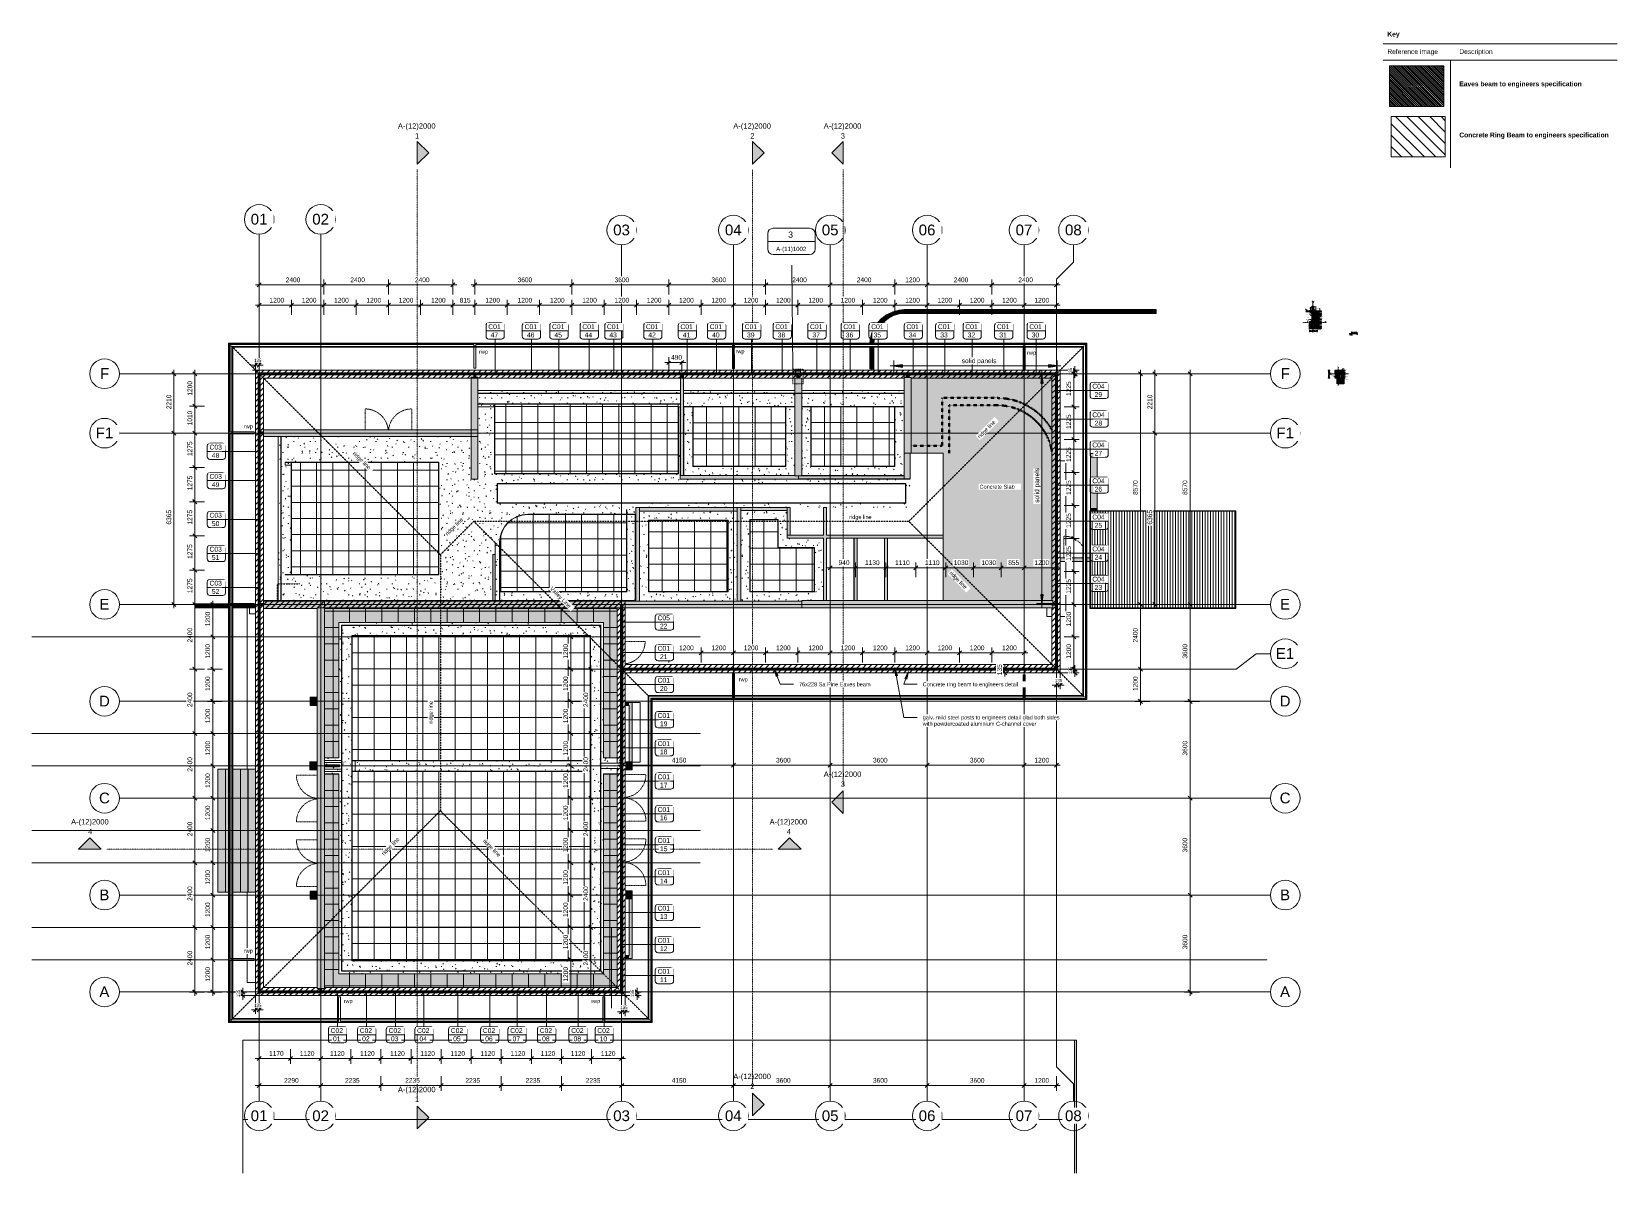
# Model space of a CAD drawing. Header units: millimetres. Extents: x -38576 to 20330, y -28812 to 13605.
import ezdxf

# ---------------------------------------------------------------- set-up
doc = ezdxf.new("R2010")
doc.units = ezdxf.units.MM
for name, pattern in [('1000 Dashed', [2, 1, -1]), ('2_ Dash - Stage 2', [3.9688, 2.3813, -1.5875]), ('Aligning Line 1_8_', [6.35, 3.175, -3.175]), ('Dash', [6.35, 3.175, -3.175]), ('Dash 1_5mm', [3, 1.5, -1.5]), ('Detail Dash', [1.1, 0.55, -0.55]), ('Grid Line', [22.225, 12.7, -3.175, 3.175, -3.175]), ('Hidden 2', [4.5, 3, -1.5])]:
    doc.linetypes.add(name, pattern=pattern)
for name, color, linetype, lineweight in [('A-ANNO-DIMS', 211, 'Continuous', 5), ('A-ANNO-DIMS-100', 211, 'Continuous', 5), ('A-ANNO-DIMS-5', 211, 'Continuous', 5), ('A-ANNO-SYMB', 150, 'Continuous', 5), ('A-CLNG', 13, 'Continuous', 9), ('A-CLNG-PATT', 13, 'Continuous', 9), ('A-DETL', 90, 'Continuous', 5), ('A-DETL-GENF', 92, 'Continuous', 5), ('A-DETL-GENF-HDLN', 1, 'Dash', 18), ('A-DETL-MBND', 5, 'Continuous', 5), ('A-DETL-MEDM', 33, 'Continuous', 35), ('A-DETL-THIN', 151, 'Continuous', 5), ('A-DOOR', 31, 'Continuous', 9), ('A-FLOR', 192, 'Continuous', 9), ('A-FLOR-LEVL', 51, 'Continuous', 5), ('A-FLOR-PATT', 8, 'Continuous', 9), ('A-GENM', 13, 'Continuous', 9), ('A-GLAZ', 151, 'Continuous', 9), ('A-GLAZ-CURT', 52, 'Continuous', 5), ('A-GLAZ-CWMG', 51, 'Continuous', 5), ('A-ROOF', 132, 'Continuous', 9), ('A-ROOF-OTLN', 132, 'Continuous', 9), ('A-ROOF-PATT', 132, 'Continuous', 9), ('A-WALL', 113, 'Continuous', 9), ('A-WALL-IDEN', 211, 'Continuous', 5), ('A-WALL-PATT', 111, 'Continuous', 35), ('G-ANNO-SYMB', 111, 'Continuous', 5), ('G-ANNO-TEXT', 231, 'Continuous', 5), ('G-IMPT', 8, 'Continuous', 18), ('I-WALL', 2, 'Continuous', 9), ('S-COLS', 52, 'Continuous', 5), ('S-FSTN', 2, 'Continuous', 5), ('S-GRID', 1, 'Continuous', 5), ('S-GRID-IDEN', 1, 'Continuous', 5)]:
    doc.layers.add(name, color=color, linetype=linetype, lineweight=lineweight)
doc.styles.add('Arial', font='arial.ttf', dxfattribs={"height": 200})
doc.styles.add('Arial_1', font='arial.ttf', dxfattribs={"height": 400})
doc.styles.add('Arial_10', font='arial.ttf', dxfattribs={"width": 0.9, "height": 7.5})
doc.styles.add('Arial_11', font='arial.ttf', dxfattribs={"width": 0.9, "height": 8})
doc.styles.add('Arial_12', font='arial.ttf', dxfattribs={"width": 0.8, "height": 8.75})
doc.styles.add('Arial_13', font='arial.ttf', dxfattribs={"width": 0.9, "height": 15})
doc.styles.add('Arial_14', font='arial.ttf', dxfattribs={"height": 10})
doc.styles.add('Arial_15', font='arial.ttf', dxfattribs={"width": 0.9, "height": 180})
doc.styles.add('Arial_2', font='arial.ttf', dxfattribs={"width": 0.8, "height": 175})
doc.styles.add('Arial_3', font='arial.ttf', dxfattribs={"width": 0.9, "height": 120})
doc.styles.add('Arial_4', font='arial.ttf', dxfattribs={"height": 180})
doc.styles.add('Arial_5', font='arial.ttf', dxfattribs={"width": 0.9, "height": 150})
doc.styles.add('Arial_6', font='arial.ttf', dxfattribs={"height": 230})
doc.styles.add('Arial_7', font='arial.ttf', dxfattribs={"height": 160})
doc.styles.add('Arial_8', font='arial.ttf', dxfattribs={"height": 20})
doc.styles.add('Arial_9', font='arial.ttf', dxfattribs={"height": 12.5})
doc.styles.add('Arial_B', font='arialbd.ttf', dxfattribs={"height": 12.5})
doc.styles.add('Arial_B_1', font='arialbd.ttf', dxfattribs={"width": 0.9, "height": 180})
doc.dimstyles.new('SVA_-_1_2mm_Arial', dxfattribs={"dimscale": 304.8, "dimtxt": 122.431128, "dimasz": 0.492126, "dimexe": 0.492126, "dimexo": 0.0625, "dimgap": 0.246063, "dimtad": 1, "dimdec": 0, "dimrnd": 5, "dimzin": 0, "dimdsep": 46, "dimtxsty": 'Arial_3', "dimblk1": 'OBLIQUE', "dimblk2": 'OBLIQUE', "dimsah": 1, "dimcen": 0.09, "dimdle": 0.492126, "dimazin": 0, "dimtfac": 1, "dimtdec": 4, "dimtix": 1, "dimtmove": 0, "dimatfit": 3, "dimfxl": 1.968504, "dimfxlon": 1, "dimtvp": 1, "dimtfill": 1, "dimtolj": 1, "dimtzin": 0, "dimarcsym": 2})
doc.dimstyles.new('SVA_-_1_6mm_Arial', dxfattribs={"dimscale": 304.8, "dimtxt": 8.162075, "dimasz": 0.024606, "dimexe": 0.024606, "dimexo": 0.0625, "dimgap": 0.012303, "dimtad": 1, "dimdec": 0, "dimrnd": 5, "dimzin": 0, "dimdsep": 46, "dimtxsty": 'Arial_11', "dimblk1": 'OBLIQUE', "dimblk2": 'OBLIQUE', "dimsah": 1, "dimcen": 0.09, "dimdle": 0.024606, "dimazin": 0, "dimtfac": 1, "dimtdec": 4, "dimtix": 1, "dimtmove": 0, "dimatfit": 3, "dimfxl": 0.032808, "dimfxlon": 1, "dimtvp": 1, "dimtfill": 1, "dimtolj": 1, "dimtzin": 0, "dimarcsym": 2})
doc.dimstyles.new('SVA_Arc_Length-1_8mm_BLUE', dxfattribs={"dimscale": 304.8, "dimtxt": 178.545395, "dimasz": 0.492126, "dimexe": 0.656168, "dimexo": 0.0625, "dimgap": 0.164042, "dimtad": 1, "dimdec": 0, "dimrnd": 5, "dimzin": 0, "dimdsep": 46, "dimtxsty": 'Arial_2', "dimblk1": 'OBLIQUE', "dimblk2": 'OBLIQUE', "dimsah": 1, "dimcen": 0.09, "dimdle": 0.459318, "dimazin": 0, "dimtfac": 1, "dimtdec": 4, "dimtix": 1, "dimtmove": 0, "dimatfit": 3, "dimfxl": 1.148294, "dimfxlon": 1, "dimtvp": 1, "dimtfill": 1, "dimtolj": 1, "dimtzin": 0, "dimarcsym": 2})
doc.dimstyles.new('SVA_Arc_Length-1_8mm_BLUE_Arrow', dxfattribs={"dimscale": 304.8, "dimtxt": 178.545395, "dimasz": 1.041667, "dimexe": 0.656168, "dimexo": 0.0625, "dimgap": 0.164042, "dimtad": 1, "dimdec": 0, "dimrnd": 5, "dimzin": 0, "dimdsep": 46, "dimtxsty": 'Arial_2', "dimsah": 1, "dimcen": 0.09, "dimdle": 0.459318, "dimazin": 0, "dimtfac": 1, "dimtdec": 4, "dimtix": 1, "dimtmove": 0, "dimatfit": 3, "dimfxl": 1.148294, "dimfxlon": 1, "dimtvp": 1, "dimtfill": 1, "dimtolj": 1, "dimtzin": 0, "dimarcsym": 2})
doc.dimstyles.new('SVA_Arc_Length-1_8mm_BLUE_Arrow_1', dxfattribs={"dimscale": 304.8, "dimtxt": 8.92727, "dimasz": 0.052083, "dimexe": 0.032808, "dimexo": 0.0625, "dimgap": 0.008202, "dimtad": 1, "dimdec": 0, "dimrnd": 5, "dimzin": 0, "dimdsep": 46, "dimtxsty": 'Arial_12', "dimsah": 1, "dimcen": 0.09, "dimdle": 0.022966, "dimazin": 0, "dimtfac": 1, "dimtdec": 4, "dimtix": 1, "dimtmove": 0, "dimatfit": 3, "dimfxl": 0.057415, "dimfxlon": 1, "dimtvp": 1, "dimtfill": 1, "dimtolj": 1, "dimtzin": 0, "dimarcsym": 2})
doc.dimstyles.new('SVA_Arc_Length-1_8mm_BLUE_Arrow_2', dxfattribs={"dimscale": 304.8, "dimtxt": 8.92727, "dimasz": 0.052083, "dimexe": 0.032808, "dimexo": 0.0625, "dimgap": 0.008202, "dimtad": 1, "dimdec": 0, "dimrnd": 5, "dimzin": 0, "dimdsep": 46, "dimtxsty": 'Arial_12', "dimsah": 1, "dimcen": 0.09, "dimdle": 0.022966, "dimazin": 0, "dimtfac": 1, "dimtdec": 4, "dimtix": 1, "dimtmove": 1, "dimatfit": 3, "dimfxl": 0.057415, "dimfxlon": 1, "dimtvp": 1, "dimtfill": 1, "dimtolj": 1, "dimtzin": 0, "dimarcsym": 2})
pattern_1 = [(45, (0, 0), (-106.066, 106.066), [])]
pattern_2 = [(0, (0, 0), (406.4, 101.6), [33.528, -271.272, 33.528, -271.272, -1625.6]), (0, (0, 0), (406.4, 101.6), [-609.6, 33.528, -576.072, 33.528, -271.272, -711.2]), (0, (0, 0), (406.4, 101.6), [-1524, 33.528, -169.672, 33.528, -474.472]), (120, (152.4, 50.8), (-291.18818, 301.15272), [33.528, -271.272, 33.528, -271.272, -1625.6]), (120, (152.4, 50.8), (-291.18818, 301.15272), [-609.6, 33.528, -576.072, 33.528, -271.272, -711.2]), (120, (152.4, 50.8), (-291.18818, 301.15272), [-1524, 33.528, -169.672, 33.528, -474.472]), (240, (203.2, 254), (-115.21182, -402.75272), [33.528, -271.272, 33.528, -271.272, -1625.6]), (240, (203.2, 254), (-115.21182, -402.75272), [-609.6, 33.528, -576.072, 33.528, -271.272, -711.2]), (240, (203.2, 254), (-115.21182, -402.75272), [-1524, 33.528, -169.672, 33.528, -474.472])]
pattern_3 = [(45, (0, 0), (-35.35534, 35.35534), [])]
pattern_4 = [(0, (0, 0), (812.8, 203.2), [33.528, -576.072, 33.528, -576.072, -3251.2]), (0, (0, 0), (812.8, 203.2), [-1219.2, 33.528, -1185.672, 33.528, -576.072, -1422.4]), (0, (0, 0), (812.8, 203.2), [-3048, 33.528, -372.872, 33.528, -982.472]), (120, (304.8, 101.6), (-582.3764, 602.3054), [33.528, -576.072, 33.528, -576.072, -3251.2]), (120, (304.8, 101.6), (-582.3764, 602.3054), [-1219.2, 33.528, -1185.672, 33.528, -576.072, -1422.4]), (120, (304.8, 101.6), (-582.3764, 602.3054), [-3048, 33.528, -372.872, 33.528, -982.472]), (240, (406.4, 508), (-230.4236, -805.5054), [33.528, -576.072, 33.528, -576.072, -3251.2]), (240, (406.4, 508), (-230.4236, -805.5054), [-1219.2, 33.528, -1185.672, 33.528, -576.072, -1422.4]), (240, (406.4, 508), (-230.4236, -805.5054), [-3048, 33.528, -372.872, 33.528, -982.472])]
pattern_5 = [(45, (-870.233, 2197.53), (-7.07107, 7.07107), [])]
pattern_6 = [(45, (9050.392, 2197.53), (-10.6066, 10.6066), []), (135, (9050.392, 2197.53), (-10.6066, -10.6066), [])]
pattern_7 = [(0, (20140.6963, 0), (20.32, 5.08), [1.676, -13.564, 1.676, -13.564, -81.28]), (0, (20140.6963, 0), (20.32, 5.08), [-30.48, 1.676, -28.804, 1.676, -13.564, -35.56]), (0, (20140.6963, 0), (20.32, 5.08), [-76.2, 1.676, -8.484, 1.676, -23.724]), (120, (20148.3163, 2.54), (-14.559409, 15.0576362), [1.676, -13.564, 1.676, -13.564, -81.28]), (120, (20148.3163, 2.54), (-14.559409, 15.0576362), [-30.48, 1.676, -28.804, 1.676, -13.564, -35.56]), (120, (20148.3163, 2.54), (-14.559409, 15.0576362), [-76.2, 1.676, -8.484, 1.676, -23.724]), (240, (20150.8563, 12.7), (-5.760591, -20.1376362), [1.676, -13.564, 1.676, -13.564, -81.28]), (240, (20150.8563, 12.7), (-5.760591, -20.1376362), [-30.48, 1.676, -28.804, 1.676, -13.564, -35.56]), (240, (20150.8563, 12.7), (-5.760591, -20.1376362), [-76.2, 1.676, -8.484, 1.676, -23.724])]

msp = doc.modelspace()

# ---------------------------------------------------------------- texts
at = {"layer": 'A-ANNO-SYMB', "attachment_point": 1}
for s, insert, char_height, width, style in [('3', (-10471.6, 6180), 230, 216.456, 'Arial_6'), ('A-(11)1002', (-10919.7, 5612.9), 160, 1386.919, 'Arial_7')]:
    msp.add_mtext(s, dxfattribs=dict(at, insert=insert, char_height=char_height, width=width, style=style))
at = {"layer": 'G-ANNO-SYMB', "attachment_point": 1}
for s, insert, char_height, width, style in [('A-(12)2000', (-24970.7, 10200), 200, 1723.628, 'Arial'), ('A-(12)2000', (-12511.7, 10200), 200, 1723.628, 'Arial'), ('A-(12)2000', (-9151.9, 10200), 200, 1723.628, 'Arial'), ('1', (-24337.5, 9834.7), 200, 192.405, 'Arial'), ('2', (-11878.4, 9834.7), 200, 192.405, 'Arial'), ('3', (-8518.6, 9834.7), 200, 192.405, 'Arial'), ('A-(11)1002', (9919.9, 539.6), 10, 86.181, 'Arial_14'), ('2', (9951.6, 521.4), 10, 9.62, 'Arial_14'), ('A-(12)2000', (-9151.9, -13882.8), 200, 1723.628, 'Arial'), ('3', (-8518.6, -14248.2), 200, 192.405, 'Arial'), ('A-(12)2000', (-37114.1, -15651.7), 200, 1723.628, 'Arial'), ('A-(12)2000', (-11161.3, -15651.7), 200, 1723.628, 'Arial'), ('4', (-36480.8, -16017), 200, 192.405, 'Arial'), ('4', (-10528.1, -16017), 200, 192.405, 'Arial'), ('A-(12)2000', (-12511.7, -25111.6), 200, 1723.628, 'Arial'), ('A-(12)2000', (-24970.7, -25598.9), 200, 1723.628, 'Arial'), ('2', (-11878.4, -25476.9), 200, 192.405, 'Arial'), ('1', (-24337.5, -25964.3), 200, 192.405, 'Arial')]:
    msp.add_mtext(s, dxfattribs=dict(at, insert=insert, char_height=char_height, width=width, style=style))
at = {"layer": 'G-ANNO-TEXT', "color": 7, "char_height": 180, "attachment_point": 1}
for s, insert, width, style in [('Key', (11787.4, 13605.1), 490.633, 'Arial_B_1'), ('Reference image', (11787.4, 12956.2), 2005.822, 'Arial_15'), ('Description', (14461.4, 12956.2), 1320.379, 'Arial_15'), ('Eaves beam to engineers specification ', (14461.4, 11757.5), 5028.986, 'Arial_B_1'), ('Concrete Ring Beam to engineers specification ', (14461.4, 9857.5), 6111.264, 'Arial_B_1')]:
    msp.add_mtext(s, dxfattribs=dict(at, insert=insert, width=width, style=style))

# ---------------------------------------------------------------- blocks, each defined once
blk = doc.blocks.new('Door Aluminium - Single Opening Out with Cill - Door Aluminium Single Opening Out with Cill 900x2100-1421181-Clerestory - Level')
at = {"layer": 'A-DOOR', "lineweight": 5}
blk.add_line((356, 67), (356, 67), dxfattribs=at)
blk = doc.blocks.new('Door Aluminium - Single Opening Out with Cill - Door Aluminium Single Opening Out with Cill 900x2100-1421184-Clerestory - Level')
at = {"layer": 'A-DOOR', "linetype": 'Detail Dash', "lineweight": 5}
blk.add_line((-417, 55), (-417, 67), dxfattribs=at)
at = {"layer": 'A-DOOR', "lineweight": 5}
for p, q in [((356, 64), (356, 55)), ((370, 55), (370, 64))]:
    blk.add_line(p, q, dxfattribs=at)
at = {"layer": 'A-DOOR', "lineweight": 5, "flags": 128}
for points in [[(355, 68), (356, 67), (356, 67), (356, 67), (356, 66), (356, 66), (356, 66), (356, 65), (356, 65), (356, 65), (356, 65), (356, 64), (356, 64), (356, 64), (356, 64)], [(370, 64), (370, 64), (370, 65), (370, 66), (370, 67)]]:
    blk.add_lwpolyline(points, dxfattribs=at)
at = {"layer": 'A-DOOR', "color": 55, "linetype": 'Detail Dash', "lineweight": 5}
blk.add_arc((-417, 37), 834, 1.2212, 2.07797, dxfattribs=at)
blk = doc.blocks.new('Door Aluminium - Single Opening Out with Cill - Door Aluminium Single Opening Out with Cill 900x2100-1421182-Clerestory - Level')
at = {"layer": 'A-DOOR', "lineweight": 5}
blk.add_line((356, 67), (356, 67), dxfattribs=at)
blk = doc.blocks.new('The BREEZEBLOCK Family1 - The BREEZEBLOCK Family1-1267691-Clerestory - Level')
at = {"layer": 'A-GLAZ-CURT'}
blk.add_hatch(color=254, dxfattribs=at).paths.add_polyline_path([(-111, 73), (-111, 3), (111, 3), (111, 73), (-32, 73)])
for p, q in [((-111, 3), (-111, 73)), ((111, 73), (111, 3))]:
    blk.add_line(p, q, dxfattribs=at)
blk = doc.blocks.new('System Panel - Glazed-1095955-Clerestory - Level')
at = {"layer": 'A-GLAZ-CURT'}
blk.add_hatch(color=254, dxfattribs=at).paths.add_polyline_path([(-12, 3), (-43, 3), (-43, -3), (43, -3), (43, 3)])
for p, q in [((-43, 3), (43, 3)), ((-43, 3), (-43, -3)), ((43, 3), (43, -3)), ((43, -3), (-43, -3))]:
    blk.add_line(p, q, dxfattribs=at)
blk = doc.blocks.new('The BREEZEBLOCK Family1 - The BREEZEBLOCK Family1-V1-Clerestory - Level')
at = {"layer": 'A-GLAZ-CURT'}
blk.add_hatch(color=254, dxfattribs=at).paths.add_polyline_path([(-71, 73), (-111, 73), (-111, 3), (111, 3), (111, 69), (101, 68), (101, 73), (12, 73)])
for p, q in [((-111, 3), (-111, 73)), ((111, 69), (111, 3))]:
    blk.add_line(p, q, dxfattribs=at)
blk = doc.blocks.new('System Panel - Glazed-1053836-Clerestory - Level')
at = {"layer": 'A-GLAZ-CURT'}
blk.add_hatch(color=254, dxfattribs=at).paths.add_polyline_path([(-24, 3), (-24, -3), (24, -3), (24, 3)])
for p, q in [((-24, 3), (24, 3)), ((-24, 3), (-24, -3)), ((24, 3), (24, -3)), ((24, -3), (-24, -3))]:
    blk.add_line(p, q, dxfattribs=at)
blk = doc.blocks.new('The BREEZEBLOCK Family1 - The BREEZEBLOCK Family1-1267692-Clerestory - Level')
at = {"layer": 'A-GLAZ-CURT'}
blk.add_hatch(color=254, dxfattribs=at).paths.add_polyline_path([(111, -3), (-111, -3), (-111, -69), (-60, -73), (111, -73), (111, -9)])
for p, q in [((-111, -69), (-111, -3)), ((111, -73), (-61, -73)), ((111, -3), (111, -73))]:
    blk.add_line(p, q, dxfattribs=at)
blk = doc.blocks.new('The BREEZEBLOCK Family1 - The BREEZEBLOCK Family1-1267693-Clerestory - Level')
at = {"layer": 'A-GLAZ-CURT'}
blk.add_hatch(color=254, dxfattribs=at).paths.add_polyline_path([(111, -3), (-111, -3), (-111, -73), (111, -73), (111, -70)])
for p, q in [((-111, -73), (-111, -3)), ((111, -73), (-111, -73)), ((111, -3), (111, -73))]:
    blk.add_line(p, q, dxfattribs=at)
blk = doc.blocks.new('The BREEZEBLOCK Family1 - The BREEZEBLOCK Family1-V2-Clerestory - Level')
at = {"layer": 'A-GLAZ-CURT'}
blk.add_hatch(color=254, dxfattribs=at).paths.add_polyline_path([(111, -3), (-111, -3), (-111, -73), (111, -73), (111, -4)])
for p, q in [((-111, -73), (-111, -3)), ((111, -73), (-111, -73)), ((111, -4), (111, -73))]:
    blk.add_line(p, q, dxfattribs=at)
blk = doc.blocks.new('The BREEZEBLOCK Family1 - The BREEZEBLOCK Family1-V3-Clerestory - Level')
at = {"layer": 'A-GLAZ-CURT'}
blk.add_hatch(color=254, dxfattribs=at).paths.add_polyline_path([(111, -3), (-111, -4), (-111, -73), (111, -73), (111, -19)])
for p, q in [((-111, -73), (-111, -4)), ((111, -73), (-111, -73)), ((111, -3), (111, -73))]:
    blk.add_line(p, q, dxfattribs=at)
blk = doc.blocks.new('The BREEZEBLOCK Family1 - The BREEZEBLOCK Family1-1267694-Clerestory - Level')
at = {"layer": 'A-GLAZ-CURT'}
blk.add_hatch(color=254, dxfattribs=at).paths.add_polyline_path([(24, -3), (-88, -3), (-88, -73), (29, -73), (24, -8)])
for p, q in [((-88, -73), (-88, -3)), ((29, -73), (-88, -73))]:
    blk.add_line(p, q, dxfattribs=at)
blk = doc.blocks.new('System Panel - Glazed-1053772-Clerestory - Level')
at = {"layer": 'A-GLAZ-CURT'}
blk.add_hatch(color=254, dxfattribs=at).paths.add_polyline_path([(111, 3), (-111, 3), (-111, -3), (111, -3)])
for p, q in [((-111, 3), (111, 3)), ((-111, 3), (-111, -3)), ((111, 3), (111, -3)), ((111, -3), (-111, -3))]:
    blk.add_line(p, q, dxfattribs=at)
blk = doc.blocks.new('System Panel - Glazed-1053709-Clerestory - Level')
at = {"layer": 'A-GLAZ-CURT'}
blk.add_hatch(color=254, dxfattribs=at).paths.add_polyline_path([(111, 3), (-111, 3), (-111, -3), (111, -3)])
for p, q in [((-111, 3), (111, 3)), ((-111, 3), (-111, -3)), ((111, 3), (111, -3)), ((111, -3), (-111, -3))]:
    blk.add_line(p, q, dxfattribs=at)
blk = doc.blocks.new('System Panel - Glazed-1053773-Clerestory - Level')
at = {"layer": 'A-GLAZ-CURT'}
blk.add_hatch(color=254, dxfattribs=at).paths.add_polyline_path([(23, 3), (-88, 3), (-88, -3), (24, -3)])
for p, q in [((-88, 3), (23, 3)), ((-88, 3), (-88, -3)), ((24, -3), (-88, -3))]:
    blk.add_line(p, q, dxfattribs=at)
blk = doc.blocks.new('System Panel - Glazed-1053848-Clerestory - Level')
at = {"layer": 'A-GLAZ-CURT'}
blk.add_hatch(color=254, dxfattribs=at).paths.add_polyline_path([(-111, 3), (-111, -3), (111, -3), (111, 3), (-90, 3)])
for p, q in [((-111, 3), (111, 3)), ((-111, 3), (-111, -3)), ((111, 3), (111, -3)), ((111, -3), (-111, -3))]:
    blk.add_line(p, q, dxfattribs=at)
blk = doc.blocks.new('The BREEZEBLOCK Family1 - The BREEZEBLOCK Family1-V4-Clerestory - Level')
at = {"layer": 'A-GLAZ-CURT'}
h = blk.add_hatch(color=8, dxfattribs=at)
h.paths.add_polyline_path([(111, -3), (-23, -3), (-23, -73), (111, -73), (111, -67)])
h.paths.add_polyline_path([(-45, -3), (-50, -3), (-50, -73), (-45, -73), (-45, -67)])
for p, q in [((-45, -73), (-50, -73)), ((111, -73), (-23, -73)), ((111, -3), (111, -73))]:
    blk.add_line(p, q, dxfattribs=at)
blk = doc.blocks.new('The BREEZEBLOCK Family1 - The BREEZEBLOCK Family1-V5-Clerestory - Level')
at = {"layer": 'A-GLAZ-CURT'}
blk.add_hatch(color=8, dxfattribs=at).paths.add_polyline_path([(111, -67), (111, -3), (-111, -3), (-111, -73), (111, -73)])
for p, q in [((-111, -73), (-111, -3)), ((111, -73), (-111, -73)), ((111, -3), (111, -73))]:
    blk.add_line(p, q, dxfattribs=at)
blk = doc.blocks.new('System Panel - Glazed-V6-Clerestory - Level')
at = {"layer": 'A-GLAZ-CURT'}
h = blk.add_hatch(color=8, dxfattribs=at)
h.paths.add_polyline_path([(111, 3), (-23, 3), (-23, -3), (111, -3)])
h.paths.add_polyline_path([(-45, 3), (-50, 3), (-50, -3), (-45, -3)])
for p, q in [((-50, 3), (-45, 3)), ((-23, 3), (111, 3)), ((111, 3), (111, -3)), ((-45, -3), (-50, -3)), ((111, -3), (-23, -3))]:
    blk.add_line(p, q, dxfattribs=at)
blk = doc.blocks.new('System Panel - Glazed-V7-Clerestory - Level')
at = {"layer": 'A-GLAZ-CURT'}
blk.add_hatch(color=8, dxfattribs=at).paths.add_polyline_path([(111, 3), (-111, 3), (-111, -3), (111, -3)])
for p, q in [((-111, 3), (111, 3)), ((-111, 3), (-111, -3)), ((111, 3), (111, -3)), ((111, -3), (-111, -3))]:
    blk.add_line(p, q, dxfattribs=at)
blk = doc.blocks.new('System Panel - Glazed-1205342-Clerestory - Level')
at = {"layer": 'A-GLAZ-CURT'}
blk.add_hatch(color=8, dxfattribs=at).paths.add_polyline_path([(20, 3), (-28, 3), (-28, -3), (20, -3)])
for p, q in [((-28, 3), (20, 3)), ((-28, 3), (-28, -3)), ((20, -3), (-28, -3))]:
    blk.add_line(p, q, dxfattribs=at)
blk = doc.blocks.new('The BREEZEBLOCK Family1 - The BREEZEBLOCK Family1-V8-Clerestory - Level')
at = {"layer": 'A-DETL-MBND'}
blk.add_hatch(color=254, dxfattribs=at).paths.add_polyline_path([(56, -3), (16, -3), (16, -73), (66, -73), (66, -19), (111, -19), (111, -3), (66, -3)])
for p, q in [((66, -73), (16, -73)), ((111, -3), (111, -19))]:
    blk.add_line(p, q, dxfattribs=at)
blk = doc.blocks.new('The BREEZEBLOCK Family1 - The BREEZEBLOCK Family1-V9-Clerestory - Level')
at = {"layer": 'A-DETL-MBND'}
blk.add_hatch(color=254, dxfattribs=at).paths.add_polyline_path([(-111, -3), (-111, -19), (111, -19), (111, -3), (-99, -3)])
for p, q in [((-111, -19), (-111, -3)), ((111, -3), (111, -19))]:
    blk.add_line(p, q, dxfattribs=at)
blk = doc.blocks.new('The BREEZEBLOCK Family1 - The BREEZEBLOCK Family1-V10-Clerestory - Level')
at = {"layer": 'A-DETL-MBND'}
h = blk.add_hatch(color=254, dxfattribs=at)
h.paths.add_polyline_path([(-111, -3), (-111, -19), (-24, -19), (-24, -3), (-105, -3)])
h.paths.add_polyline_path([(-2, -3), (-2, -19), (3, -19), (3, -3)])
blk.add_line((-111, -19), (-111, -3), dxfattribs=at)
blk = doc.blocks.new('The BREEZEBLOCK Family1 - The BREEZEBLOCK Family1-V11-Clerestory - Level')
at = {"layer": 'A-DETL-MBND'}
blk.add_hatch(color=254, dxfattribs=at).paths.add_polyline_path([(36, -3), (-94, -3), (-94, -73), (111, -73), (111, -3), (44, -3)])
for p, q in [((111, -73), (-94, -73)), ((111, -3), (111, -73))]:
    blk.add_line(p, q, dxfattribs=at)
blk = doc.blocks.new('The BREEZEBLOCK Family1 - The BREEZEBLOCK Family1-V12-Clerestory - Level')
at = {"layer": 'A-DETL-MBND'}
blk.add_hatch(color=254, dxfattribs=at).paths.add_polyline_path([(-54, -3), (-111, -3), (-111, -73), (111, -73), (111, -3), (5, -3)])
for p, q in [((-111, -73), (-111, -3)), ((111, -73), (-111, -73)), ((111, -3), (111, -73))]:
    blk.add_line(p, q, dxfattribs=at)
blk = doc.blocks.new('The BREEZEBLOCK Family1 - The BREEZEBLOCK Family1-1267695-Clerestory - Level')
at = {"layer": 'A-DETL-MBND'}
blk.add_hatch(color=254, dxfattribs=at).paths.add_polyline_path([(6, -3), (-70, -3), (-70, -73), (70, -73), (70, -3), (39, -3)])
for p, q in [((-70, -73), (-70, -3)), ((70, -73), (-70, -73)), ((70, -3), (70, -73))]:
    blk.add_line(p, q, dxfattribs=at)
blk = doc.blocks.new('System Panel - Glazed-V13-Clerestory - Level')
at = {"layer": 'A-DETL-MBND'}
blk.add_hatch(color=254, dxfattribs=at).paths.add_polyline_path([(16, 3), (16, -3), (111, -3), (111, 0), (36, 0), (36, 3)])
for p, q in [((16, 3), (36, 3)), ((111, 0), (111, -3)), ((111, -3), (16, -3))]:
    blk.add_line(p, q, dxfattribs=at)
blk = doc.blocks.new('System Panel - Glazed-V14-Clerestory - Level')
at = {"layer": 'A-DETL-MBND'}
blk.add_hatch(color=254, dxfattribs=at).paths.add_polyline_path([(-99, 0), (-111, 0), (-111, -3), (111, -3), (111, 0), (-96, 0)])
for p, q in [((-111, 0), (-111, -3)), ((111, 0), (111, -3)), ((111, -3), (-111, -3))]:
    blk.add_line(p, q, dxfattribs=at)
blk = doc.blocks.new('System Panel - Glazed-V15-Clerestory - Level')
at = {"layer": 'A-DETL-MBND'}
h = blk.add_hatch(color=254, dxfattribs=at)
h.paths.add_polyline_path([(-105, 0), (-111, 0), (-111, -3), (-24, -3), (-24, 0), (-96, 0)])
h.paths.add_polyline_path([(3, 0), (-2, 0), (-2, -3), (3, -3)])
for p, q in [((-111, 0), (-111, -3)), ((-24, -3), (-111, -3)), ((3, -3), (-2, -3))]:
    blk.add_line(p, q, dxfattribs=at)
blk = doc.blocks.new('System Panel - Glazed-V16-Clerestory - Level')
at = {"layer": 'A-DETL-MBND'}
blk.add_hatch(color=254, dxfattribs=at).paths.add_polyline_path([(36, 0), (-94, 0), (-94, -3), (111, -3), (111, 0), (44, 0)])
for p, q in [((111, 0), (111, -3)), ((111, -3), (-94, -3))]:
    blk.add_line(p, q, dxfattribs=at)
blk = doc.blocks.new('System Panel - Glazed-1262000-Clerestory - Level')
at = {"layer": 'A-DETL-MBND'}
blk.add_hatch(color=254, dxfattribs=at).paths.add_polyline_path([(6, 0), (-70, 0), (-70, -3), (70, -3), (70, 0), (39, 0)])
for p, q in [((-70, 0), (-70, -3)), ((70, 0), (70, -3)), ((70, -3), (-70, -3))]:
    blk.add_line(p, q, dxfattribs=at)
blk = doc.blocks.new('System Panel - Glazed-1093574-Clerestory - Level')
at = {"layer": 'A-DETL-MBND'}
blk.add_hatch(color=254, dxfattribs=at).paths.add_polyline_path([(-10, 3), (-111, 3), (-111, 0), (111, 0), (111, 3), (10, 3)])
for p, q in [((-111, 3), (111, 3)), ((-111, 3), (-111, 0)), ((111, 3), (111, 0))]:
    blk.add_line(p, q, dxfattribs=at)
blk = doc.blocks.new('System Panel - Glazed-V17-Clerestory - Level')
at = {"layer": 'A-DETL-MBND'}
h = blk.add_hatch(color=254, dxfattribs=at)
h.paths.add_polyline_path([(-10, 3), (-111, 3), (-111, 0), (51, 0), (51, 3), (10, 3)])
h.paths.add_polyline_path([(73, 3), (73, 0), (78, 0), (78, 3)])
for p, q in [((-111, 3), (51, 3)), ((-111, 3), (-111, 0)), ((73, 3), (78, 3))]:
    blk.add_line(p, q, dxfattribs=at)
blk = doc.blocks.new('System Panel - Glazed-V18-Clerestory - Level')
at = {"layer": 'A-DETL-MBND'}
blk.add_hatch(color=254, dxfattribs=at).paths.add_polyline_path([(78, 3), (-19, 3), (-19, 0), (111, 0), (111, 3), (80, 3)])
for p, q in [((-19, 3), (111, 3)), ((111, 3), (111, 0))]:
    blk.add_line(p, q, dxfattribs=at)
blk = doc.blocks.new('System Panel - Glazed-1266619-Clerestory - Level')
at = {"layer": 'A-DETL-MBND'}
blk.add_hatch(color=254, dxfattribs=at).paths.add_polyline_path([(21, 3), (-107, 3), (-107, 0), (107, 0), (107, 3), (43, 3)])
for p, q in [((-107, 3), (107, 3)), ((-107, 3), (-107, 0)), ((107, 3), (107, 0))]:
    blk.add_line(p, q, dxfattribs=at)
blk = doc.blocks.new('The BREEZEBLOCK Family1 - The BREEZEBLOCK Family1-V19-Clerestory - Level')
at = {"layer": 'A-GLAZ-CURT'}
blk.add_hatch(color=254, dxfattribs=at).paths.add_polyline_path([(-111, 73), (-111, 3), (111, 3), (111, 73), (51, 73)])
for p, q in [((-111, 73), (111, 73)), ((-111, 3), (-111, 73)), ((111, 73), (111, 3))]:
    blk.add_line(p, q, dxfattribs=at)
blk = doc.blocks.new('The BREEZEBLOCK Family1 - The BREEZEBLOCK Family1-V20-Clerestory - Level')
at = {"layer": 'A-GLAZ-CURT'}
blk.add_hatch(color=254, dxfattribs=at).paths.add_polyline_path([(-111, 73), (-111, 3), (111, 3), (111, 73), (22, 73)])
for p, q in [((-111, 73), (111, 73)), ((-111, 3), (-111, 73)), ((111, 73), (111, 69)), ((111, 65), (111, 3))]:
    blk.add_line(p, q, dxfattribs=at)
blk = doc.blocks.new('The BREEZEBLOCK Family1 - The BREEZEBLOCK Family1-V21-Clerestory - Level')
at = {"layer": 'A-GLAZ-CURT'}
h = blk.add_hatch(color=8, dxfattribs=at)
h.paths.add_polyline_path([(111, -3), (-23, -3), (-23, -70), (111, -70), (111, -58)])
h.paths.add_polyline_path([(-45, -70), (-45, -3), (-50, -3), (-50, -70)])
blk.add_line((111, -3), (111, -70), dxfattribs=at)
blk = doc.blocks.new('The BREEZEBLOCK Family1 - The BREEZEBLOCK Family1-V22-Clerestory - Level')
at = {"layer": 'A-GLAZ-CURT'}
blk.add_hatch(color=8, dxfattribs=at).paths.add_polyline_path([(111, -58), (111, -3), (-111, -3), (-111, -70), (111, -70)])
for p, q in [((-111, -70), (-111, -3)), ((111, -3), (111, -70))]:
    blk.add_line(p, q, dxfattribs=at)
blk = doc.blocks.new('System Panel - Glazed-1053699-Clerestory - Level')
at = {"layer": 'A-GLAZ-CURT'}
blk.add_hatch(color=8, dxfattribs=at).paths.add_polyline_path([(18, 3), (-18, 3), (-18, -3), (18, -3)])
for p, q in [((-18, 3), (18, 3)), ((-18, 3), (-18, -3)), ((18, 3), (18, -3)), ((18, -3), (-18, -3))]:
    blk.add_line(p, q, dxfattribs=at)
blk = doc.blocks.new('The BREEZEBLOCK Family1 - The BREEZEBLOCK Family1-V23-Clerestory - Level')
at = {"layer": 'A-GLAZ-CURT'}
blk.add_hatch(color=254, dxfattribs=at).paths.add_polyline_path([(111, -3), (-111, -3), (-111, -62), (-69, -67), (105, -67), (111, -66), (111, -9)])
for p, q in [((-111, -62), (-111, -3)), ((-106, -73), (-111, -73)), ((111, -3), (111, -66))]:
    blk.add_line(p, q, dxfattribs=at)
blk = doc.blocks.new('The BREEZEBLOCK Family1 - The BREEZEBLOCK Family1-V24-Clerestory - Level')
at = {"layer": 'A-GLAZ-CURT'}
blk.add_hatch(color=254, dxfattribs=at).paths.add_polyline_path([(111, -3), (-111, -3), (-111, -65), (92, -68), (111, -65)])
for p, q in [((-111, -65), (-111, -3)), ((-44, -73), (-111, -73)), ((111, -73), (105, -73)), ((111, -3), (111, -65))]:
    blk.add_line(p, q, dxfattribs=at)
blk = doc.blocks.new('The BREEZEBLOCK Family1 - The BREEZEBLOCK Family1-V25-Clerestory - Level')
at = {"layer": 'A-GLAZ-CURT'}
h = blk.add_hatch(color=254, dxfattribs=at)
h.paths.add_polyline_path([(111, -3), (-111, -3), (-111, -65), (81, -69), (111, -64), (111, -34)])
h.paths.add_polyline_path([(111, -71), (98, -73), (111, -73)])
h.paths.add_polyline_path([(-37, -73), (-111, -71), (-111, -73), (-88, -73)])
for p, q in [((-111, -65), (-111, -3)), ((-111, -73), (-111, -71)), ((-37, -73), (-111, -73)), ((111, -73), (98, -73)), ((111, -3), (111, -64)), ((111, -71), (111, -73))]:
    blk.add_line(p, q, dxfattribs=at)
blk = doc.blocks.new('The BREEZEBLOCK Family1 - The BREEZEBLOCK Family1-V26-Clerestory - Level')
at = {"layer": 'A-GLAZ-CURT'}
h = blk.add_hatch(color=254, dxfattribs=at)
h.paths.add_polyline_path([(111, -3), (-111, -3), (-111, -64), (70, -69), (111, -64), (111, -10)])
h.paths.add_polyline_path([(111, -70), (92, -73), (111, -73)])
h.paths.add_polyline_path([(-38, -73), (-111, -70), (-111, -73)])
for p, q in [((-111, -64), (-111, -3)), ((-111, -73), (-111, -70)), ((-38, -73), (-111, -73)), ((111, -73), (92, -73)), ((111, -3), (111, -64)), ((111, -70), (111, -73))]:
    blk.add_line(p, q, dxfattribs=at)
blk = doc.blocks.new('The BREEZEBLOCK Family1 - The BREEZEBLOCK Family1-V27-Clerestory - Level')
at = {"layer": 'A-GLAZ-CURT'}
h = blk.add_hatch(color=254, dxfattribs=at)
h.paths.add_polyline_path([(111, -3), (-111, -3), (-111, -63), (52, -71), (111, -63), (111, -40)])
h.paths.add_polyline_path([(111, -70), (85, -73), (111, -73)])
h.paths.add_polyline_path([(-41, -73), (-111, -70), (-111, -73), (-52, -73)])
for p, q in [((-111, -63), (-111, -3)), ((-111, -73), (-111, -70)), ((-41, -73), (-111, -73)), ((111, -73), (85, -73)), ((111, -3), (111, -63)), ((111, -70), (111, -73))]:
    blk.add_line(p, q, dxfattribs=at)
blk = doc.blocks.new('The BREEZEBLOCK Family1 - The BREEZEBLOCK Family1-V28-Clerestory - Level')
at = {"layer": 'A-GLAZ-CURT'}
h = blk.add_hatch(color=254, dxfattribs=at)
h.paths.add_polyline_path([(111, -3), (-111, -3), (-111, -63), (38, -71), (111, -63), (111, -48)])
h.paths.add_polyline_path([(111, -69), (79, -73), (111, -73)])
h.paths.add_polyline_path([(-46, -73), (-111, -69), (-111, -73)])
for p, q in [((-111, -63), (-111, -3)), ((-111, -73), (-111, -69)), ((-46, -73), (-111, -73)), ((111, -73), (79, -73)), ((111, -3), (111, -63)), ((111, -69), (111, -73))]:
    blk.add_line(p, q, dxfattribs=at)
blk = doc.blocks.new('The BREEZEBLOCK Family1 - The BREEZEBLOCK Family1-V29-Clerestory - Level')
at = {"layer": 'A-GLAZ-CURT'}
h = blk.add_hatch(color=254, dxfattribs=at)
h.paths.add_polyline_path([(111, -3), (-111, -3), (-111, -62), (25, -72), (111, -62), (111, -8)])
h.paths.add_polyline_path([(111, -69), (73, -73), (111, -73)])
h.paths.add_polyline_path([(-51, -73), (-111, -69), (-111, -73), (-70, -73)])
for p, q in [((-111, -62), (-111, -3)), ((-111, -73), (-111, -69)), ((-51, -73), (-111, -73)), ((111, -73), (73, -73)), ((111, -3), (111, -62)), ((111, -69), (111, -73))]:
    blk.add_line(p, q, dxfattribs=at)
blk = doc.blocks.new('The BREEZEBLOCK Family1 - The BREEZEBLOCK Family1-V30-Clerestory - Level')
at = {"layer": 'A-GLAZ-CURT'}
h = blk.add_hatch(color=254, dxfattribs=at)
h.paths.add_polyline_path([(111, -3), (-111, -3), (-111, -62), (12, -72), (111, -64), (111, -57)])
h.paths.add_polyline_path([(111, -70), (89, -73), (111, -73)])
h.paths.add_polyline_path([(-57, -73), (-111, -69), (-111, -73)])
for p, q in [((-111, -62), (-111, -3)), ((-111, -73), (-111, -69)), ((-57, -73), (-111, -73)), ((111, -73), (80, -73)), ((111, -3), (111, -64)), ((111, -70), (111, -73))]:
    blk.add_line(p, q, dxfattribs=at)
blk = doc.blocks.new('The BREEZEBLOCK Family1 - The BREEZEBLOCK Family1-1267699-Clerestory - Level')
at = {"layer": 'A-GLAZ-CURT'}
h = blk.add_hatch(color=254, dxfattribs=at)
h.paths.add_polyline_path([(-31, -3), (-33, -3), (-33, -64), (-29, -64), (-31, -5)])
h.paths.add_polyline_path([(-29, -73), (-29, -70), (-33, -70), (-33, -73)])
for p, q in [((-33, -64), (-33, -3)), ((-33, -73), (-33, -70)), ((-29, -73), (-33, -73))]:
    blk.add_line(p, q, dxfattribs=at)
blk = doc.blocks.new('System Panel - Glazed-1098808-Clerestory - Level')
at = {"layer": 'A-GLAZ-CURT'}
blk.add_hatch(color=254, dxfattribs=at).paths.add_polyline_path([(-31, 3), (-33, 3), (-33, -3), (-31, -3)])
for p, q in [((-33, 3), (-31, 3)), ((-33, 3), (-33, -3)), ((-31, -3), (-33, -3))]:
    blk.add_line(p, q, dxfattribs=at)
blk = doc.blocks.new('Door Aluminium - Double Opening Out with Cill - Door Aluminium Double Opening Out with Cill 1800x2400 3-1370061-Clerestory - Level')
at = {"layer": 'A-DOOR', "linetype": 'Detail Dash', "lineweight": 5}
for p, q in [((-867, 127), (-867, 901)), ((867, 127), (867, 901))]:
    blk.add_line(p, q, dxfattribs=at)
for centre, start, end in [((-867, 37), 5.96984, 90), ((867, 37), 90, 174.03016)]:
    blk.add_arc(centre, 864, start, end, dxfattribs=at)
blk = doc.blocks.new('Door Aluminium - Single Opening Out with Cill - Door Aluminium Single Opening Out with Cill 900x2100-V31-Clerestory - Level')
at = {"layer": 'A-DOOR', "linetype": 'Detail Dash', "lineweight": 5}
blk.add_line((-417, 67), (-417, 871), dxfattribs=at)
at = {"layer": 'A-DOOR', "lineweight": 5}
for p, q in [((261, 71), (275, 71)), ((261, 71), (262, 71)), ((273, 71), (275, 71)), ((286, 86), (276, 86)), ((276, 71), (286, 71)), ((313, 86), (308, 86)), ((308, 71), (313, 71))]:
    blk.add_line(p, q, dxfattribs=at)
at = {"layer": 'A-DOOR', "lineweight": 5, "flags": 128}
for points in [[(276, 86), (276, 85), (275, 85), (275, 85), (274, 85), (273, 85), (273, 85), (272, 85), (272, 85), (271, 85), (271, 84), (270, 84), (270, 84), (269, 84), (268, 83), (268, 83), (267, 83), (267, 82), (267, 82), (266, 81), (266, 81), (265, 81), (265, 80), (265, 80), (264, 79), (264, 79), (264, 78), (263, 78), (263, 77), (263, 76), (262, 76), (262, 75), (262, 75), (262, 74), (262, 74), (262, 73), (262, 72), (262, 72), (261, 71), (261, 71), (261, 71)], [(275, 71), (275, 71), (275, 71), (275, 71), (275, 71), (275, 71), (275, 71), (275, 71), (275, 71), (276, 71), (276, 71), (276, 71), (276, 71), (276, 71), (276, 71), (276, 71), (276, 71), (276, 71), (276, 71), (276, 71), (276, 71), (276, 71), (276, 71), (276, 71), (276, 71), (276, 71), (276, 71), (276, 71), (276, 71), (276, 71), (276, 71), (276, 71), (276, 71), (276, 71), (276, 71), (276, 71), (276, 71), (276, 71), (276, 71), (276, 71), (276, 71)]]:
    blk.add_lwpolyline(points, dxfattribs=at)
at = {"layer": 'A-DOOR', "color": 55, "linetype": 'Detail Dash', "lineweight": 5}
for start, end in [(32.52609, 90), (28.65227, 29.36964)]:
    blk.add_arc((-417, 37), 834, start, end, dxfattribs=at)
blk = doc.blocks.new('Door Aluminium - Double Opening Out with Cill - Door Aluminium Double Opening Out with Cill 1800x2400 3-1350753-Clerestory - Level')
at = {"layer": 'A-DOOR', "linetype": 'Detail Dash', "lineweight": 5}
for p, q in [((-867, 135), (-867, 901)), ((867, 135), (867, 901))]:
    blk.add_line(p, q, dxfattribs=at)
for centre, start, end in [((-867, 37), 6.50217, 90), ((867, 37), 90, 173.49783)]:
    blk.add_arc(centre, 864, start, end, dxfattribs=at)
blk = doc.blocks.new('Downpipe - Downpipe-1373825-Clerestory - Level')
at = {"layer": 'A-GENM', "lineweight": 5}
for p, q in [((-75, 889), (-75, 825)), ((-75, 825), (0, 825)), ((-75, 811), (-75, 816)), ((-75, 0), (-75, 789)), ((0, 825), (0, 889)), ((0, 816), (0, 811)), ((0, 789), (0, 0)), ((-75, 0), (0, 0))]:
    blk.add_line(p, q, dxfattribs=at)
blk = doc.blocks.new('Downpipe - Downpipe-V32-Clerestory - Level')
at = {"layer": 'A-GENM', "lineweight": 5}
for p, q in [((0, 900), (-75, 900)), ((-75, 900), (-75, 878.175)), ((-75, 875), (-75, 870)), ((-75, 848), (-75, 825)), ((-75, 825), (0, 825)), ((-75, 0), (-75, 825)), ((0, 878.175), (0, 900)), ((0, 870), (0, 875)), ((0, 825), (0, 848)), ((0, 825), (0, 0))]:
    blk.add_line(p, q, dxfattribs=at)
blk = doc.blocks.new('Downpipe - Downpipe-V33-Clerestory - Level')
at = {"layer": 'A-GENM', "lineweight": 5}
for p, q in [((-75, 874), (-75, 825)), ((-75, 825), (0, 825)), ((-75, 796), (-75, 801)), ((-75, 0), (-75, 774)), ((0, 825), (0, 874)), ((0, 801), (0, 796)), ((0, 774), (0, 0)), ((-75, 0), (0, 0))]:
    blk.add_line(p, q, dxfattribs=at)
blk = doc.blocks.new('Door Aluminium - Single Opening Out with Cill - Door Aluminium Single Opening Out with Cill 900x2380-1421188-Clerestory - Level')
at = {"layer": 'A-DOOR', "linetype": 'Detail Dash', "lineweight": 5}
blk.add_line((-417, 135), (-417, 871), dxfattribs=at)
at = {"layer": 'A-DOOR', "color": 55, "linetype": 'Detail Dash', "lineweight": 5}
blk.add_arc((-417, 37), 834, 6.73607, 90, dxfattribs=at)
blk = doc.blocks.new('The BREEZEBLOCK Family1 - The BREEZEBLOCK Family1-1267704-Clerestory - Level')
at = {"layer": 'A-GLAZ-CURT'}
blk.add_hatch(color=254, dxfattribs=at).paths.add_polyline_path([(-24, 0), (-111, 0), (-111, -73), (111, -73), (111, 0), (58, 0)])
for p, q in [((-111, 0), (111, 0)), ((-111, -73), (-111, 0)), ((111, 0), (111, -73)), ((111, -73), (-111, -73))]:
    blk.add_line(p, q, dxfattribs=at)
blk = doc.blocks.new('The BREEZEBLOCK Family1 - The BREEZEBLOCK Family1-V34-Clerestory - Level')
at = {"layer": 'A-GLAZ-CURT'}
h = blk.add_hatch(color=254, dxfattribs=at)
h.paths.add_polyline_path([(73, 0), (73, -73), (78, -73), (78, 0)])
h.paths.add_polyline_path([(51, 0), (-111, 0), (-111, -73), (51, -73), (51, -24)])
for p, q in [((-111, 0), (51, 0)), ((-111, -73), (-111, 0)), ((73, 0), (78, 0)), ((51, -73), (-111, -73)), ((78, -73), (73, -73))]:
    blk.add_line(p, q, dxfattribs=at)
blk = doc.blocks.new('The BREEZEBLOCK Family1 - The BREEZEBLOCK Family1-V35-Clerestory - Level')
at = {"layer": 'A-GLAZ-CURT'}
blk.add_hatch(color=254, dxfattribs=at).paths.add_polyline_path([(78, 0), (-19, 0), (-19, -73), (111, -73), (111, 0)])
for p, q in [((-19, 0), (111, 0)), ((111, 0), (111, -73)), ((111, -73), (-19, -73))]:
    blk.add_line(p, q, dxfattribs=at)
blk = doc.blocks.new('The BREEZEBLOCK Family1 - The BREEZEBLOCK Family1-1267705-Clerestory - Level')
at = {"layer": 'A-GLAZ-CURT'}
blk.add_hatch(color=254, dxfattribs=at).paths.add_polyline_path([(-107, 0), (-107, -73), (107, -73), (107, 0), (-39, 0)])
for p, q in [((-107, 0), (107, 0)), ((-107, -73), (-107, 0)), ((107, 0), (107, -73)), ((107, -73), (-107, -73))]:
    blk.add_line(p, q, dxfattribs=at)
blk = doc.blocks.new('Downpipe - Downpipe-1373795-Clerestory - Level')
at = {"layer": 'A-GENM', "lineweight": 5}
for p, q in [((-75, -799), (-75, 0)), ((0, 0), (-75, 0)), ((0, 0), (0, -799)), ((-75, -825), (-75, -821)), ((0, -825), (-75, -825)), ((-75, -829), (-75, -900)), ((0, -821), (0, -825)), ((0, -900), (0, -829))]:
    blk.add_line(p, q, dxfattribs=at)
blk = doc.blocks.new('Downpipe - Downpipe-V36-Clerestory - Level')
at = {"layer": 'A-GENM', "lineweight": 5}
for p, q in [((-75, -773), (-75, 0)), ((0, 0), (-75, 0)), ((0, 0), (0, -773)), ((-75, -800), (-75, -795)), ((0, -825), (-75, -825)), ((-75, -825), (-75, -873)), ((0, -795), (0, -800)), ((0, -873), (0, -825))]:
    blk.add_line(p, q, dxfattribs=at)
blk = doc.blocks.new('Door Aluminium - Double Opening Out with Cill - Door Aluminium Double Opening Out with Cill 1800x2400 3-1350929-Clerestory - Level')
at = {"layer": 'A-DOOR', "linetype": 'Detail Dash', "lineweight": 5}
for p, q in [((-867, -136), (-867, -901)), ((867, -136), (867, -901))]:
    blk.add_line(p, q, dxfattribs=at)
for centre, start, end in [((-867, -37), 270, 353.44723), ((867, -37), 186.55277, 270)]:
    blk.add_arc(centre, 864, start, end, dxfattribs=at)
blk = doc.blocks.new('Door Aluminium - Double Opening Out with Cill - Door Aluminium Double Opening Out with Cill 1800x2400 3-V37-Clerestory - Level')
at = {"layer": 'A-DOOR', "linetype": 'Detail Dash', "lineweight": 5}
for p, q in [((-867, -135), (-867, -901)), ((867, -136), (867, -901))]:
    blk.add_line(p, q, dxfattribs=at)
for centre, start, end in [((-867, -37), 270, 353.44723), ((867, -37), 186.55277, 270)]:
    blk.add_arc(centre, 864, start, end, dxfattribs=at)
blk = doc.blocks.new('Rectangular Mullion - 30x75-1463152-Clerestory - Level')
at = {"layer": 'A-GLAZ-CWMG'}
blk.add_hatch(color=8, dxfattribs=at).paths.add_polyline_path([(-27907, -22113), (-27907, -22038), (-28892, -22038), (-28892, -22113), (-28800, -22113)])
for p, q in [((-28892, -22113), (-28892, -22038)), ((-28892, -22038), (-27907, -22038)), ((-27907, -22113), (-28892, -22113)), ((-27907, -22038), (-27907, -22113))]:
    blk.add_line(p, q, dxfattribs=at)
blk = doc.blocks.new('Structural Connections 1 - Structural Connections 1-1359859-Clerestory - Level')
at = {"layer": 'S-FSTN', "linetype": 'Hidden 2'}
h = blk.add_hatch(dxfattribs=at)
h.set_pattern_fill('FP_12', color=50, style=0, pattern_type=2)
h.set_pattern_definition(pattern_3)
h.paths.add_polyline_path([(-16696, -22113), (-16696, -22094), (-17739, -22094), (-17739, -22113), (-16922, -22113)])
h.paths.add_polyline_path([(-17814, -22113), (-17814, -22094), (-18857, -22094), (-18857, -22113), (-18242, -22113)])
h.paths.add_polyline_path([(-18932, -22113), (-18932, -22094), (-19975, -22094), (-19975, -22113), (-19562, -22113)])
h.paths.add_polyline_path([(-21168, -22113), (-21168, -22094), (-22210, -22094), (-22210, -22057), (-21168, -22057), (-21168, -22038), (-22211, -22038), (-22211, -22113), (-21542, -22113)])
h.paths.add_polyline_path([(-20050, -22113), (-20050, -22094), (-21090, -22094), (-21090, -22057), (-20050, -22057), (-20050, -22038), (-21093, -22038), (-21093, -22113), (-20222, -22113)])
h.paths.add_polyline_path([(-22287, -22113), (-22287, -22094), (-23329, -22094), (-23329, -22113), (-22861, -22113)])
h.paths.add_polyline_path([(-23521, -22113), (-23405, -22113), (-23405, -22094), (-24446, -22094), (-24446, -22057), (-23405, -22057), (-23405, -22038), (-24447, -22038), (-24447, -22113), (-24181, -22113)])
h.paths.add_polyline_path([(-25641, -22113), (-25641, -22094), (-26684, -22094), (-26684, -22113), (-26161, -22113)])
h.paths.add_polyline_path([(-24523, -22113), (-24523, -22094), (-25566, -22094), (-25566, -22113), (-24841, -22113)])
h.paths.add_polyline_path([(-26821, -22113), (-26759, -22113), (-26759, -22094), (-27802, -22094), (-27802, -22113), (-27480, -22113)])
h.paths.add_polyline_path([(-27877, -22113), (-27877, -22038), (-30088, -22038), (-30088, -22113), (-28997, -22113), (-28997, -22038), (-28922, -22038), (-28922, -22113), (-28800, -22113)])
h.paths.add_polyline_path([(-17739, -22057), (-16696, -22057), (-16696, -22038), (-16677, -22038), (-16677, -20913), (-16696, -20913), (-16696, -20838), (-16677, -20838), (-16677, -19713), (-16696, -19713), (-16696, -19638), (-16677, -19638), (-16677, -18513), (-16696, -18513), (-16696, -18438), (-16677, -18438), (-16677, -17313), (-16696, -17313), (-16696, -17238), (-16677, -17238), (-16677, -16113), (-16696, -16113), (-16696, -16038), (-16677, -16038), (-16677, -14913), (-16696, -14913), (-16696, -14838), (-16677, -14838), (-16677, -13713), (-16696, -13713), (-16696, -13638), (-16677, -13638), (-16677, -12513), (-16696, -12513), (-16696, -12438), (-16677, -12438), (-16677, -11313), (-16696, -11313), (-16696, -11238), (-16677, -11238), (-16677, -10113), (-16696, -10113), (-16696, -22038), (-17739, -22038)])
h.paths.add_polyline_path([(-18857, -22057), (-17814, -22057), (-17814, -22038), (-18857, -22038)])
h.paths.add_polyline_path([(-18932, -22057), (-18932, -22038), (-19975, -22038), (-19975, -22057), (-19562, -22057)])
h.paths.add_polyline_path([(-22861, -22057), (-22287, -22057), (-22287, -22038), (-23329, -22038), (-23329, -22057)])
h.paths.add_polyline_path([(-26684, -22057), (-25641, -22057), (-25641, -22038), (-26684, -22038)])
h.paths.add_polyline_path([(-24841, -22057), (-24523, -22057), (-24523, -22038), (-25566, -22038), (-25566, -22057), (-25501, -22057)])
h.paths.add_polyline_path([(-27480, -22057), (-26759, -22057), (-26759, -22038), (-27802, -22038), (-27802, -22057)])
h.paths.add_polyline_path([(-30163, -22038), (-30088, -22038), (-30088, -20913), (-30163, -20913), (-30163, -22014)])
h.paths.add_polyline_path([(-16621, -22038), (-16621, -20913), (-16640, -20913), (-16640, -22038)])
h.paths.add_polyline_path([(-30163, -20838), (-30088, -20838), (-30088, -19713), (-30163, -19713), (-30163, -19747)])
h.paths.add_polyline_path([(-16640, -20838), (-16621, -20838), (-16621, -19713), (-16640, -19713), (-16640, -19747)])
h.paths.add_polyline_path([(-30163, -19638), (-30088, -19638), (-30088, -18513), (-30163, -18513)])
h.paths.add_polyline_path([(-16621, -19638), (-16621, -18513), (-16640, -18513), (-16640, -19638)])
h.paths.add_polyline_path([(-30120, -18438), (-30088, -18438), (-30088, -17313), (-30163, -17313), (-30163, -18438), (-30151, -18438)])
h.paths.add_polyline_path([(-16621, -18438), (-16621, -17313), (-16640, -17313), (-16640, -18438)])
h.paths.add_polyline_path([(-30120, -17238), (-30088, -17238), (-30088, -16113), (-30163, -16113), (-30163, -17238), (-30147, -17238)])
h.paths.add_polyline_path([(-16640, -17238), (-16621, -17238), (-16621, -16113), (-16640, -16113), (-16640, -17198)])
h.paths.add_polyline_path([(-30143, -16038), (-30088, -16038), (-30088, -14913), (-30163, -14913), (-30163, -16038)])
h.paths.add_polyline_path([(-16640, -16038), (-16621, -16038), (-16621, -14913), (-16640, -14913), (-16640, -15781)])
h.paths.add_polyline_path([(-30163, -14838), (-30088, -14838), (-30088, -13713), (-30163, -13713)])
h.paths.add_polyline_path([(-16621, -14838), (-16621, -13713), (-16640, -13713), (-16640, -14838)])
h.paths.add_polyline_path([(-30135, -13638), (-30088, -13638), (-30088, -11313), (-30163, -11313), (-30163, -12438), (-30093, -12438), (-30093, -12513), (-30163, -12513), (-30163, -13638)])
h.paths.add_polyline_path([(-16621, -13638), (-16621, -12513), (-16640, -12513), (-16640, -13638)])
h.paths.add_polyline_path([(-16636, -12438), (-16621, -12438), (-16621, -11313), (-16640, -11313), (-16640, -12438)])
h.paths.add_polyline_path([(-30120, -11238), (-30088, -11238), (-30088, -10113), (-30163, -10113), (-30163, -11238), (-30128, -11238)])
h.paths.add_polyline_path([(-16628, -11238), (-16621, -11238), (-16621, -10113), (-16640, -10113), (-16640, -11238)])
h.paths.add_polyline_path([(-546, -10038), (-471, -10038), (-471, -8913), (-546, -8913)])
h.paths.add_polyline_path([(-546, -10113), (-546, -10038), (-1671, -10038), (-1671, -10113)])
h.paths.add_polyline_path([(-1746, -10113), (-1746, -10038), (-2871, -10038), (-2871, -10113), (-2405, -10113)])
h.paths.add_polyline_path([(-2946, -10113), (-2946, -10038), (-4071, -10038), (-4071, -10113)])
h.paths.add_polyline_path([(-4146, -10113), (-4146, -10038), (-5271, -10038), (-5271, -10113), (-5045, -10113)])
h.paths.add_polyline_path([(-5346, -10113), (-5346, -10038), (-6471, -10038), (-6471, -10113)])
h.paths.add_polyline_path([(-6546, -10113), (-6546, -10038), (-7671, -10038), (-7671, -10113)])
h.paths.add_polyline_path([(-7746, -10113), (-7746, -10038), (-8871, -10038), (-8871, -10113)])
h.paths.add_polyline_path([(-8946, -10113), (-8946, -10038), (-10071, -10038), (-10071, -10113)])
h.paths.add_polyline_path([(-10324, -10113), (-10146, -10113), (-10146, -10038), (-11271, -10038), (-11271, -10113)])
h.paths.add_polyline_path([(-11346, -10113), (-11346, -10038), (-12471, -10038), (-12471, -10113)])
h.paths.add_polyline_path([(-12546, -10113), (-12546, -10038), (-13671, -10038), (-13671, -10113), (-12963, -10113)])
h.paths.add_polyline_path([(-13746, -10113), (-13746, -10038), (-14871, -10038), (-14871, -10113)])
h.paths.add_polyline_path([(-14946, -10113), (-14946, -10038), (-16071, -10038), (-16071, -10113), (-15603, -10113)])
h.paths.add_polyline_path([(-16263, -10113), (-16146, -10113), (-16146, -10038), (-16621, -10038), (-16621, -10113), (-16592, -10113)])
h.paths.add_polyline_path([(-30088, -10038), (-30088, -8913), (-30163, -8913), (-30163, -10038), (-30120, -10038)])
h.paths.add_polyline_path([(-471, -8838), (-471, -7713), (-546, -7713), (-546, -8838), (-480, -8838)])
h.paths.add_polyline_path([(-30088, -8838), (-30088, -7713), (-30163, -7713), (-30163, -8838), (-30120, -8838)])
h.paths.add_polyline_path([(-30107, -7638), (-30088, -7638), (-30088, -6440), (-30107, -6440), (-30107, -7634), (-30144, -7634), (-30144, -6440), (-30163, -6440), (-30163, -7638), (-30116, -7638)])
h.paths.add_polyline_path([(-546, -7638), (-526, -7638), (-526, -6489), (-546, -6489), (-546, -7283)])
h.paths.add_polyline_path([(-489, -7638), (-471, -7638), (-471, -6489), (-489, -6489), (-489, -7553)])
h.paths.add_polyline_path([(-489, -6414), (-471, -6414), (-471, -5264), (-489, -5264), (-489, -6149)])
h.paths.add_polyline_path([(-526, -6414), (-526, -5264), (-546, -5264), (-546, -6414)])
h.paths.add_polyline_path([(-30088, -6365), (-30088, -5168), (-30107, -5168), (-30107, -6361), (-30144, -6361), (-30144, -5168), (-30163, -5168), (-30163, -6365), (-30107, -6365)])
h.paths.add_polyline_path([(-526, -5189), (-526, -4039), (-546, -4039), (-546, -5189)])
h.paths.add_polyline_path([(-471, -5189), (-471, -4039), (-489, -4039), (-489, -5189)])
h.paths.add_polyline_path([(-30107, -5093), (-30088, -5093), (-30088, -3895), (-30107, -3895), (-30107, -5088), (-30144, -5088), (-30144, -3895), (-30163, -3895), (-30163, -5093), (-30107, -5093)])
h.paths.add_polyline_path([(-489, -3964), (-471, -3964), (-471, -2814), (-546, -2814), (-546, -3964), (-526, -3964), (-526, -2815), (-489, -2815), (-489, -3883)])
h.paths.add_polyline_path([(-30120, -3820), (-30088, -3820), (-30088, -2622), (-30107, -2622), (-30107, -3815), (-30144, -3815), (-30144, -2622), (-30163, -2622), (-30163, -3820), (-30144, -3820)])
h.paths.add_polyline_path([(-471, -2739), (-471, -1590), (-489, -1590), (-489, -2739), (-526, -2739), (-526, -1590), (-546, -1590), (-546, -2739), (-489, -2739)])
h.paths.add_polyline_path([(-30107, -2547), (-30088, -2547), (-30088, -1342), (-30107, -1342), (-30107, -2535), (-30144, -2535), (-30144, -1342), (-30163, -1342), (-30163, -2547), (-30120, -2547)])
h.paths.add_polyline_path([(-489, -1515), (-471, -1515), (-471, -366), (-546, -366), (-546, -1515), (-526, -1515), (-526, -367), (-489, -367), (-489, -1050)])
h.paths.add_polyline_path([(-30088, -1267), (-30088, -341), (-30163, -341), (-30163, -1267), (-30095, -1267)])
h.paths.add_polyline_path([(-489, -291), (-471, -291), (-471, 859), (-489, 859), (-489, -291), (-526, -291), (-526, 859), (-546, 859), (-546, -291), (-526, -291)])
h.paths.add_polyline_path([(-30092, -266), (-30088, -266), (-30088, 859), (-30163, 859), (-30163, -266), (-30120, -266)])
h.paths.add_polyline_path([(-546, 859), (-546, 876), (-1671, 876), (-1671, 914), (-546, 914), (-546, 934), (-1671, 934), (-1671, 859), (-1085, 859)])
h.paths.add_polyline_path([(-1746, 859), (-1746, 876), (-2871, 876), (-2871, 914), (-1746, 914), (-1746, 934), (-2871, 934), (-2871, 859), (-2405, 859)])
h.paths.add_polyline_path([(-2946, 859), (-2946, 876), (-4071, 876), (-4071, 914), (-2946, 914), (-2946, 934), (-4071, 934), (-4071, 859), (-3725, 859)])
h.paths.add_polyline_path([(-4146, 859), (-4146, 876), (-5271, 876), (-5271, 859), (-5045, 859)])
h.paths.add_polyline_path([(-5346, 859), (-5346, 876), (-6471, 876), (-6471, 859), (-6084, 859), (-6084, 874), (-6016, 874), (-6016, 859)])
h.paths.add_polyline_path([(-6546, 859), (-6546, 876), (-7671, 876), (-7671, 859), (-7024, 859)])
h.paths.add_polyline_path([(-7746, 859), (-7746, 876), (-8871, 876), (-8871, 859)])
h.paths.add_polyline_path([(-8946, 859), (-8946, 876), (-10071, 876), (-10071, 859), (-9004, 859)])
h.paths.add_polyline_path([(-10146, 859), (-10146, 876), (-11271, 876), (-11271, 859), (-10324, 859)])
h.paths.add_polyline_path([(-11346, 859), (-11346, 876), (-12471, 876), (-12471, 859), (-11643, 859)])
h.paths.add_polyline_path([(-12546, 859), (-12546, 876), (-13670, 876), (-13670, 914), (-12546, 914), (-12546, 934), (-13671, 934), (-13670, 859), (-12963, 859)])
h.paths.add_polyline_path([(-13746, 859), (-13746, 876), (-14870, 876), (-14870, 914), (-13746, 914), (-13746, 934), (-14871, 934), (-14870, 859), (-14283, 859)])
h.paths.add_polyline_path([(-14946, 859), (-14946, 876), (-16071, 876), (-16071, 859), (-15603, 859)])
h.paths.add_polyline_path([(-16146, 859), (-16146, 876), (-17271, 876), (-17271, 859), (-16922, 859)])
h.paths.add_polyline_path([(-17346, 859), (-17346, 876), (-18470, 876), (-18470, 914), (-17346, 914), (-17346, 934), (-18471, 934), (-18470, 859), (-18242, 859)])
h.paths.add_polyline_path([(-18546, 859), (-18546, 876), (-19671, 876), (-19671, 859), (-19562, 859)])
h.paths.add_polyline_path([(-19746, 859), (-19746, 876), (-20871, 876), (-20871, 859), (-20222, 859)])
h.paths.add_polyline_path([(-20946, 859), (-20946, 876), (-22071, 876), (-22071, 859), (-21542, 859)])
h.paths.add_polyline_path([(-22148, 859), (-22146, 859), (-22146, 934), (-22888, 934), (-22888, 859), (-22201, 859)])
h.paths.add_polyline_path([(-22963, 859), (-22963, 934), (-24088, 934), (-24088, 859), (-23521, 859)])
h.paths.add_polyline_path([(-24163, 859), (-24163, 934), (-25288, 934), (-25288, 859)])
h.paths.add_polyline_path([(-25363, 859), (-25363, 934), (-26488, 934), (-26488, 859), (-26161, 859)])
h.paths.add_polyline_path([(-26563, 859), (-26563, 934), (-27688, 934), (-27688, 859)])
h.paths.add_polyline_path([(-27763, 859), (-27763, 934), (-28888, 934), (-28888, 859), (-28800, 859)])
h.paths.add_polyline_path([(-28963, 859), (-28963, 934), (-30088, 934), (-30088, 859)])
h.paths.add_polyline_path([(-5271, 914), (-4146, 914), (-4146, 934), (-5271, 934)])
h.paths.add_polyline_path([(-6016, 914), (-5346, 914), (-5346, 934), (-6471, 934), (-6471, 914), (-6084, 914)])
h.paths.add_polyline_path([(-7671, 914), (-6546, 914), (-6546, 934), (-7671, 933)])
h.paths.add_polyline_path([(-8871, 914), (-7746, 914), (-7746, 934), (-8871, 934)])
h.paths.add_polyline_path([(-10071, 914), (-8946, 914), (-8946, 934), (-10071, 934)])
h.paths.add_polyline_path([(-11271, 914), (-10146, 914), (-10146, 934), (-11271, 934)])
h.paths.add_polyline_path([(-12471, 914), (-11346, 914), (-11346, 934), (-12471, 934)])
h.paths.add_polyline_path([(-16071, 914), (-14946, 914), (-14946, 934), (-16071, 934)])
h.paths.add_polyline_path([(-16146, 914), (-16146, 934), (-17271, 934), (-17271, 914), (-16922, 914)])
h.paths.add_polyline_path([(-19671, 914), (-18546, 914), (-18546, 934), (-19671, 934)])
h.paths.add_polyline_path([(-20222, 914), (-19746, 914), (-19746, 934), (-20871, 934), (-20871, 914)])
h.paths.add_polyline_path([(-20946, 914), (-20946, 934), (-22071, 934), (-22071, 914), (-21542, 914)])
h = blk.add_hatch(dxfattribs=at)
h.set_pattern_fill('FP_12', color=50, style=0, pattern_type=2)
h.set_pattern_definition(pattern_3)
h.paths.add_polyline_path([(-16621, -7803), (-16621, -7676), (-16696, -7676), (-16696, -7803), (-16640, -7803)])
h = blk.add_hatch(dxfattribs=at)
h.set_pattern_fill('FP_12', color=50, style=0, pattern_type=2)
h.set_pattern_definition(pattern_3)
h.paths.add_polyline_path([(-16696, -10076), (-16696, -10038), (-16677, -10038), (-16677, -8913), (-16696, -8913), (-16696, -8838), (-16677, -8838), (-16677, -7803), (-16696, -7803), (-16696, -10076)])
h.paths.add_polyline_path([(-16640, -10038), (-16621, -10038), (-16621, -8913), (-16640, -8913), (-16640, -9974)])
h.paths.add_polyline_path([(-16640, -8838), (-16621, -8838), (-16621, -7803), (-16640, -7803), (-16640, -8416)])
for p, q in [((-30163, 859), (-30163, -266)), ((-30163, -266), (-30163, 859)), ((-28963, 934), (-30088, 934)), ((-30088, 934), (-28963, 934)), ((-28963, 859), (-30088, 859)), ((-30088, 859), (-30088, -266)), ((-30088, 859), (-28963, 859)), ((-30088, -266), (-30088, 859)), ((-27763, 934), (-28888, 934)), ((-28888, 934), (-27763, 934)), ((-27763, 859), (-28888, 859)), ((-28888, 859), (-27763, 859)), ((-26563, 934), (-27688, 934)), ((-27688, 934), (-26563, 934)), ((-26563, 859), (-27688, 859)), ((-27688, 859), (-26563, 859)), ((-25363, 934), (-26488, 934)), ((-26488, 934), (-25363, 934)), ((-25363, 859), (-26488, 859)), ((-26488, 859), (-25363, 859)), ((-24163, 934), (-25288, 934)), ((-25288, 934), (-24163, 934)), ((-24163, 859), (-25288, 859)), ((-25288, 859), (-24163, 859)), ((-22963, 934), (-24088, 934)), ((-24088, 934), (-22963, 934)), ((-22963, 859), (-24088, 859)), ((-24088, 859), (-22963, 859)), ((-22146, 934), (-22888, 934)), ((-22888, 934), (-22146, 934)), ((-22148, 859), (-22888, 859)), ((-22888, 859), (-22148, 859)), ((-22148, 859), (-22146, 859)), ((-20946, 934), (-22071, 934)), ((-22071, 934), (-20946, 934)), ((-20946, 859), (-22071, 859)), ((-22071, 859), (-20946, 859)), ((-19746, 934), (-20871, 934)), ((-20871, 934), (-19746, 934)), ((-19746, 859), (-20871, 859)), ((-20871, 859), (-19746, 859)), ((-18546, 934), (-19671, 934)), ((-19671, 934), (-18546, 934)), ((-18546, 859), (-19671, 859)), ((-19671, 859), (-18546, 859)), ((-17346, 934), (-18471, 934)), ((-18471, 934), (-17346, 934)), ((-17346, 859), (-18471, 859)), ((-18471, 859), (-17346, 859)), ((-16146, 934), (-17271, 934)), ((-17271, 934), (-16146, 934)), ((-16146, 859), (-17271, 859)), ((-17271, 859), (-16146, 859)), ((-14946, 934), (-16071, 934)), ((-16071, 934), (-14946, 934)), ((-14946, 859), (-16071, 859)), ((-16071, 859), (-14946, 859)), ((-13746, 934), (-14871, 934)), ((-14871, 934), (-13746, 934)), ((-14474, 859), (-14871, 859)), ((-14871, 859), (-14474, 859)), ((-14474, 859), (-14364, 859)), ((-13746, 859), (-14364, 859)), ((-14364, 859), (-13746, 859)), ((-12546, 934), (-13671, 934)), ((-13671, 934), (-12546, 934)), ((-12546, 859), (-13671, 859)), ((-13671, 859), (-12546, 859)), ((-11346, 934), (-12471, 934)), ((-12471, 934), (-11346, 934)), ((-11346, 859), (-12471, 859)), ((-12471, 859), (-11346, 859)), ((-10146, 934), (-11271, 934)), ((-11271, 934), (-10146, 934)), ((-10146, 859), (-11271, 859)), ((-11271, 859), (-10146, 859)), ((-8946, 934), (-10071, 934)), ((-10071, 934), (-8946, 934)), ((-8946, 859), (-10071, 859)), ((-10071, 859), (-8946, 859)), ((-7746, 934), (-8871, 934)), ((-8871, 934), (-7746, 934)), ((-7746, 859), (-8871, 859)), ((-8871, 859), (-7746, 859)), ((-6546, 934), (-7671, 934)), ((-7671, 934), (-6546, 934)), ((-6546, 859), (-7671, 859)), ((-7671, 859), (-6546, 859)), ((-5346, 934), (-6471, 934)), ((-6471, 934), (-5346, 934)), ((-6084, 859), (-6471, 859)), ((-6471, 859), (-6084, 859)), ((-5346, 859), (-6016, 859)), ((-6016, 859), (-5346, 859)), ((-4146, 934), (-5271, 934)), ((-5271, 934), (-4146, 934)), ((-4146, 859), (-5271, 859)), ((-5271, 859), (-4146, 859)), ((-2946, 934), (-4071, 934)), ((-4071, 934), (-2946, 934)), ((-2946, 859), (-4071, 859)), ((-4071, 859), (-2946, 859)), ((-1746, 934), (-2871, 934)), ((-2871, 934), (-1746, 934)), ((-1746, 859), (-2871, 859)), ((-2871, 859), (-1746, 859)), ((-546, 934), (-1671, 934)), ((-1671, 934), (-546, 934)), ((-546, 859), (-1671, 859)), ((-1671, 859), (-546, 859)), ((-546, -291), (-546, 859)), ((-546, 859), (-546, -291)), ((-471, -291), (-471, 859)), ((-471, 859), (-471, -291)), ((-30163, -341), (-30163, -1267)), ((-30163, -1267), (-30163, -341)), ((-30088, -341), (-30088, -1267)), ((-30088, -1267), (-30088, -341)), ((-546, -1515), (-546, -366)), ((-546, -366), (-546, -1515)), ((-471, -1515), (-471, -366)), ((-471, -366), (-471, -1515)), ((-30163, -1342), (-30163, -2547)), ((-30163, -2547), (-30163, -1342)), ((-30088, -1342), (-30088, -2547)), ((-30088, -2547), (-30088, -1342)), ((-546, -2739), (-546, -1590)), ((-546, -1590), (-546, -2739)), ((-471, -2739), (-471, -1590)), ((-471, -1590), (-471, -2739)), ((-30163, -2622), (-30163, -3820)), ((-30163, -3820), (-30163, -2622)), ((-30088, -2622), (-30088, -3820)), ((-30088, -3820), (-30088, -2622)), ((-546, -3964), (-546, -2814)), ((-546, -2814), (-546, -3964)), ((-471, -3964), (-471, -2814)), ((-471, -2814), (-471, -3964)), ((-30163, -3895), (-30163, -5093)), ((-30163, -5093), (-30163, -3895)), ((-30088, -3895), (-30088, -5093)), ((-30088, -5093), (-30088, -3895)), ((-546, -5189), (-546, -4039)), ((-546, -4039), (-546, -5189)), ((-471, -5189), (-471, -4039)), ((-471, -4039), (-471, -5189)), ((-30163, -5168), (-30163, -6365)), ((-30163, -6365), (-30163, -5168)), ((-30088, -5168), (-30088, -6365)), ((-30088, -6365), (-30088, -5168)), ((-546, -6414), (-546, -5264)), ((-546, -5264), (-546, -6414)), ((-471, -6414), (-471, -5264)), ((-471, -5264), (-471, -6414)), ((-30163, -6440), (-30163, -7638)), ((-30163, -7638), (-30163, -6440)), ((-30088, -6440), (-30088, -7638)), ((-30088, -7638), (-30088, -6440)), ((-546, -7638), (-546, -6489)), ((-546, -6489), (-546, -7638)), ((-471, -7638), (-471, -6489)), ((-471, -6489), (-471, -7638)), ((-30163, -7713), (-30163, -8838)), ((-30163, -8838), (-30163, -7713)), ((-30088, -7713), (-30088, -8838)), ((-30088, -8838), (-30088, -7713)), ((-16696, -7676), (-16621, -7676)), ((-16621, -7676), (-16696, -7676)), ((-16696, -7676), (-16696, -7803)), ((-16696, -7803), (-16696, -7676)), ((-16696, -7803), (-16696, -8838)), ((-16696, -8838), (-16696, -7803)), ((-16621, -7676), (-16621, -7803)), ((-16621, -7676), (-16621, -7803)), ((-16621, -7803), (-16621, -8838)), ((-16621, -7803), (-16621, -8838)), ((-546, -8838), (-546, -7713)), ((-546, -7713), (-546, -8838)), ((-471, -8838), (-471, -7713)), ((-471, -7713), (-471, -8838)), ((-30163, -8913), (-30163, -10038)), ((-30163, -10038), (-30163, -8913)), ((-30088, -8913), (-30088, -10038)), ((-30088, -10038), (-30088, -8913)), ((-16696, -8913), (-16696, -10038)), ((-16696, -10038), (-16696, -8913)), ((-16621, -8913), (-16621, -10038)), ((-16621, -8913), (-16621, -10038)), ((-546, -10038), (-546, -8913)), ((-546, -8913), (-546, -10038)), ((-471, -10038), (-471, -8913)), ((-471, -8913), (-471, -10038)), ((-30163, -10113), (-30163, -11238)), ((-30163, -11238), (-30163, -10113)), ((-30088, -10113), (-30088, -11238)), ((-30088, -11238), (-30088, -10113)), ((-16696, -11238), (-16696, -10113)), ((-16696, -10113), (-16696, -11238)), ((-16621, -10038), (-16146, -10038)), ((-16146, -10038), (-16621, -10038)), ((-16621, -11238), (-16621, -10113)), ((-16146, -10113), (-16621, -10113)), ((-16621, -10113), (-16621, -11238)), ((-16146, -10113), (-16621, -10113)), ((-16071, -10038), (-14946, -10038)), ((-14946, -10038), (-16071, -10038)), ((-14946, -10113), (-16071, -10113)), ((-14946, -10113), (-16071, -10113)), ((-14871, -10038), (-13746, -10038)), ((-13746, -10038), (-14871, -10038)), ((-13746, -10113), (-14871, -10113)), ((-13746, -10113), (-14871, -10113)), ((-13671, -10038), (-12546, -10038)), ((-12546, -10038), (-13671, -10038)), ((-12546, -10113), (-13671, -10113)), ((-12546, -10113), (-13671, -10113)), ((-12471, -10038), (-11346, -10038)), ((-11346, -10038), (-12471, -10038)), ((-11346, -10113), (-12471, -10113)), ((-11346, -10113), (-12471, -10113)), ((-11271, -10038), (-10146, -10038)), ((-10146, -10038), (-11271, -10038)), ((-10146, -10113), (-11271, -10113)), ((-10146, -10113), (-11271, -10113)), ((-10071, -10038), (-8946, -10038)), ((-8946, -10038), (-10071, -10038)), ((-8946, -10113), (-10071, -10113)), ((-8946, -10113), (-10071, -10113)), ((-8871, -10038), (-7746, -10038)), ((-7746, -10038), (-8871, -10038)), ((-7746, -10113), (-8871, -10113)), ((-7746, -10113), (-8871, -10113)), ((-7671, -10038), (-6546, -10038)), ((-6546, -10038), (-7671, -10038)), ((-6546, -10113), (-7671, -10113)), ((-6546, -10113), (-7671, -10113)), ((-6471, -10038), (-5346, -10038)), ((-5346, -10038), (-6471, -10038)), ((-5346, -10113), (-6471, -10113)), ((-5346, -10113), (-6471, -10113)), ((-5271, -10038), (-4146, -10038)), ((-4146, -10038), (-5271, -10038)), ((-4146, -10113), (-5271, -10113)), ((-4146, -10113), (-5271, -10113)), ((-4071, -10038), (-2946, -10038)), ((-2946, -10038), (-4071, -10038)), ((-2946, -10113), (-4071, -10113)), ((-2946, -10113), (-4071, -10113)), ((-2871, -10038), (-1746, -10038)), ((-1746, -10038), (-2871, -10038)), ((-1746, -10113), (-2871, -10113)), ((-1746, -10113), (-2871, -10113)), ((-1671, -10038), (-546, -10038)), ((-546, -10038), (-1671, -10038)), ((-546, -10113), (-1671, -10113)), ((-546, -10113), (-1671, -10113)), ((-30163, -11313), (-30163, -12438)), ((-30163, -12438), (-30163, -11313)), ((-30088, -11313), (-30088, -13638)), ((-30088, -13638), (-30088, -11313)), ((-16696, -12438), (-16696, -11313)), ((-16696, -11313), (-16696, -12438)), ((-16621, -12438), (-16621, -11313)), ((-16621, -11313), (-16621, -12438)), ((-30163, -12513), (-30163, -13638)), ((-30163, -13638), (-30163, -12513)), ((-16696, -13638), (-16696, -12513)), ((-16696, -12513), (-16696, -13577)), ((-16621, -13638), (-16621, -12513)), ((-16621, -12513), (-16621, -13638)), ((-30163, -13713), (-30163, -14838)), ((-30163, -14838), (-30163, -13713)), ((-30088, -13713), (-30088, -14838)), ((-30088, -14838), (-30088, -13713)), ((-16696, -13577), (-16696, -13638)), ((-16696, -14838), (-16696, -13713)), ((-16696, -13713), (-16696, -13777)), ((-16696, -13777), (-16696, -14838)), ((-16621, -14838), (-16621, -13713)), ((-16621, -13713), (-16621, -14838)), ((-30163, -14913), (-30163, -16038)), ((-30163, -16038), (-30163, -14913)), ((-30088, -14913), (-30088, -16038)), ((-30088, -16038), (-30088, -14913)), ((-16696, -16038), (-16696, -14913)), ((-16696, -14913), (-16696, -16038)), ((-16621, -16038), (-16621, -14913)), ((-16621, -14913), (-16621, -16038)), ((-30163, -16113), (-30163, -17238)), ((-30163, -17238), (-30163, -16113)), ((-30088, -16113), (-30088, -17238)), ((-30088, -17238), (-30088, -16113)), ((-16696, -17238), (-16696, -16113)), ((-16696, -16113), (-16696, -17238)), ((-16621, -17238), (-16621, -16113)), ((-16621, -16113), (-16621, -17238)), ((-30163, -17313), (-30163, -18438)), ((-30163, -18438), (-30163, -17313)), ((-30088, -17313), (-30088, -18438)), ((-30088, -18438), (-30088, -17313)), ((-16696, -18438), (-16696, -17313)), ((-16696, -17313), (-16696, -18438)), ((-16621, -18438), (-16621, -17313)), ((-16621, -17313), (-16621, -18438)), ((-30163, -18513), (-30163, -19638)), ((-30163, -19638), (-30163, -18513)), ((-30088, -18513), (-30088, -19638)), ((-30088, -19638), (-30088, -18513)), ((-16696, -19638), (-16696, -18513)), ((-16696, -18513), (-16696, -19638)), ((-16621, -19638), (-16621, -18513)), ((-16621, -18513), (-16621, -19638)), ((-30163, -19713), (-30163, -20838)), ((-30163, -20838), (-30163, -19713)), ((-30088, -19713), (-30088, -20838)), ((-30088, -20838), (-30088, -19713)), ((-16696, -20838), (-16696, -19713)), ((-16696, -19713), (-16696, -20838)), ((-16621, -20838), (-16621, -19713)), ((-16621, -19713), (-16621, -20838)), ((-30163, -20913), (-30163, -22038)), ((-30163, -22038), (-30163, -20913)), ((-30088, -20913), (-30088, -22038)), ((-30088, -22038), (-30088, -20913)), ((-16696, -22038), (-16696, -20913)), ((-16696, -20913), (-16696, -22038)), ((-16621, -22038), (-16621, -20913)), ((-16621, -20913), (-16621, -22038)), ((-30088, -22038), (-27877, -22038)), ((-27877, -22038), (-30088, -22038)), ((-30088, -22113), (-28997, -22113)), ((-28997, -22113), (-30088, -22113)), ((-28922, -22113), (-27877, -22113)), ((-27877, -22113), (-28922, -22113)), ((-27802, -22038), (-26759, -22038)), ((-26759, -22038), (-27802, -22038)), ((-27802, -22113), (-26759, -22113)), ((-26759, -22113), (-27802, -22113)), ((-26684, -22038), (-25641, -22038)), ((-25641, -22038), (-26684, -22038)), ((-26684, -22113), (-25641, -22113)), ((-25641, -22113), (-26684, -22113)), ((-25566, -22038), (-24523, -22038)), ((-24523, -22038), (-25566, -22038)), ((-25566, -22113), (-24523, -22113)), ((-24523, -22113), (-25566, -22113)), ((-24447, -22038), (-23405, -22038)), ((-23405, -22038), (-24447, -22038)), ((-24447, -22113), (-23405, -22113)), ((-23405, -22113), (-24447, -22113)), ((-23329, -22038), (-22287, -22038)), ((-22287, -22038), (-23329, -22038)), ((-23329, -22113), (-22287, -22113)), ((-22287, -22113), (-23329, -22113)), ((-22211, -22038), (-21168, -22038)), ((-21168, -22038), (-22211, -22038)), ((-22211, -22113), (-21168, -22113)), ((-21168, -22113), (-22211, -22113)), ((-21093, -22038), (-20050, -22038)), ((-20050, -22038), (-21093, -22038)), ((-21093, -22113), (-20050, -22113)), ((-20050, -22113), (-21093, -22113)), ((-19975, -22038), (-18932, -22038)), ((-18932, -22038), (-19975, -22038)), ((-19975, -22113), (-18932, -22113)), ((-18932, -22113), (-19975, -22113)), ((-18857, -22038), (-17814, -22038)), ((-17814, -22038), (-18857, -22038)), ((-18857, -22113), (-17814, -22113)), ((-17814, -22113), (-18857, -22113)), ((-17739, -22038), (-16696, -22038)), ((-16696, -22038), (-17739, -22038)), ((-17739, -22113), (-16696, -22113)), ((-16696, -22113), (-17739, -22113))]:
    blk.add_line(p, q, dxfattribs=at)
blk = doc.blocks.new('Rectangular Mullion - 30x75-1460564-Clerestory - Level')
at = {"layer": 'A-GLAZ-CWMG'}
blk.add_hatch(color=8, dxfattribs=at).paths.add_polyline_path([(-30, 37), (0, 37), (0, -38), (-30, -38), (-30, -25)])
for p, q in [((-30, -38), (-30, 37)), ((-30, 37), (0, 37)), ((0, -38), (-30, -38))]:
    blk.add_line(p, q, dxfattribs=at)
blk = doc.blocks.new('Rectangular Mullion - 30x75-1460565-Clerestory - Level')
at = {"layer": 'A-GLAZ-CWMG'}
blk.add_hatch(color=8, dxfattribs=at).paths.add_polyline_path([(0, 38), (-30, 38), (-30, -38), (0, -37), (0, -31)])
for p, q in [((0, 38), (-30, 38)), ((-30, 38), (-30, -38)), ((-30, -38), (0, -38))]:
    blk.add_line(p, q, dxfattribs=at)
blk = doc.blocks.new('Rectangular Mullion - Sheerclip 15 - 75x50 Aluminium Top and Side A Edge Frame-1394052-Clerestory - Level')
at = {"layer": 'A-GLAZ-CWMG'}
for points in [[(-26161, -22054), (-25671, -22054), (-25671, -22038), (-26654, -22038), (-26654, -22054)], [(-26161, -22113), (-25671, -22113), (-25671, -22098), (-26654, -22098), (-26654, -22113)]]:
    blk.add_hatch(color=8, dxfattribs=at).paths.add_polyline_path(points)
h = blk.add_hatch(color=8, dxfattribs=at)
h.paths.add_polyline_path([(-26161, -22098), (-25671, -22098), (-25672, -22094), (-26654, -22094), (-26654, -22098)])
h.paths.add_polyline_path([(-26161, -22057), (-25671, -22056), (-25671, -22054), (-26654, -22054), (-26654, -22057)])
for p, q in [((-26654, -22054), (-26654, -22038)), ((-26654, -22038), (-25671, -22038)), ((-26654, -22054), (-25671, -22054)), ((-26654, -22113), (-26654, -22098)), ((-26654, -22098), (-25671, -22098)), ((-26654, -22113), (-25671, -22113)), ((-25671, -22038), (-25671, -22054)), ((-25671, -22054), (-25671, -22057)), ((-25671, -22094), (-25671, -22098)), ((-25671, -22098), (-25671, -22113))]:
    blk.add_line(p, q, dxfattribs=at)
blk = doc.blocks.new('Rectangular Mullion - Sheerclip 15 - 75x50 Aluminium Bottom Side B Edge Frame-1377129-Clerestory - Level')
at = {"layer": 'A-GLAZ-CWMG'}
h = blk.add_hatch(color=8, dxfattribs=at)
h.paths.add_polyline_path([(-30, 38), (0, 38), (0, 19), (-26, 19), (-26, 22), (-30, 22)])
h.paths.add_polyline_path([(0, -19), (0, -37), (-30, -37), (-30, -22), (-26, -22), (-26, -19), (-8, -19)])
for p, q in [((-30, 22), (-30, 38)), ((-30, 38), (0, 38)), ((-26, 22), (-30, 22)), ((-26, 19), (-26, 22)), ((-30, -37), (-30, -22)), ((-30, -22), (-26, -22)), ((0, -37), (-30, -37)), ((-26, -22), (-26, -19))]:
    blk.add_line(p, q, dxfattribs=at)
blk = doc.blocks.new('Rectangular Mullion - Sheerclip 15 - 75x50 Aluminium Bottom Side B Edge Frame-1393953-Clerestory - Level')
at = {"layer": 'A-GLAZ-CWMG'}
h = blk.add_hatch(color=8, dxfattribs=at)
h.paths.add_polyline_path([(-30, 38), (-30, 19), (-4, 19), (-4, 22), (0, 22), (0, 38)])
h.paths.add_polyline_path([(-30, -19), (-30, -37), (0, -37), (0, -22), (-4, -22), (-4, -19), (-22, -19)])
for p, q in [((-30, 38), (-30, 19)), ((0, 38), (-30, 38)), ((-4, 19), (-4, 22)), ((-4, 22), (0, 22)), ((-30, -19), (-30, -37)), ((-30, -37), (0, -37)), ((-4, -22), (-4, -19)), ((0, -22), (-4, -22))]:
    blk.add_line(p, q, dxfattribs=at)
blk = doc.blocks.new('Rectangular Mullion - Sheerclip 15 - 75x50 Aluminium Top and Side A Edge Frame-V38-Clerestory - Level')
at = {"layer": 'A-GLAZ-CWMG'}
for points in [[(-26789, -22054), (-26789, -22038), (-27772, -22038), (-27772, -22054), (-26821, -22054)], [(-26821, -22113), (-26789, -22113), (-26789, -22098), (-27772, -22098), (-27772, -22113), (-27480, -22113)]]:
    blk.add_hatch(color=8, dxfattribs=at).paths.add_polyline_path(points)
h = blk.add_hatch(color=8, dxfattribs=at)
h.paths.add_polyline_path([(-26821, -22098), (-26789, -22098), (-26790, -22094), (-27772, -22094), (-27772, -22098), (-27480, -22098)])
h.paths.add_polyline_path([(-26789, -22057), (-26789, -22054), (-27772, -22054), (-27772, -22057), (-26821, -22057)])
for p, q in [((-27772, -22054), (-27772, -22038)), ((-27772, -22038), (-26789, -22038)), ((-27772, -22054), (-26789, -22054)), ((-27772, -22113), (-27772, -22098)), ((-27772, -22098), (-26789, -22098)), ((-27772, -22113), (-26789, -22113)), ((-26789, -22038), (-26789, -22054)), ((-26789, -22054), (-26789, -22057)), ((-26789, -22094), (-26789, -22098)), ((-26789, -22098), (-26789, -22113))]:
    blk.add_line(p, q, dxfattribs=at)
blk = doc.blocks.new('Rectangular Mullion - Sheerclip 15 - 75x50 Aluminium Top and Side A Edge Frame-1393954-Clerestory - Level')
at = {"layer": 'A-GLAZ-CWMG'}
for points in [[(-27772, -22054), (-27772, -22054), (-27772, -22051)], [(-27772, -22098), (-27772, -22098), (-27772, -22094)]]:
    blk.add_hatch(color=8, dxfattribs=at).paths.add_polyline_path(points)
blk = doc.blocks.new('Rectangular Mullion - Sheerclip 15 - 75x50 Aluminium Bottom Side B Edge Frame-V39-Clerestory - Level')
at = {"layer": 'A-GLAZ-CWMG'}
h = blk.add_hatch(color=8, dxfattribs=at)
h.paths.add_polyline_path([(0, 38), (0, 19), (-26, 19), (-26, 22), (-30, 22), (-30, 38)])
h.paths.add_polyline_path([(0, -19), (0, -37), (-30, -37), (-30, -22), (-26, -22), (-26, -19), (-8, -19)])
for p, q in [((-30, 22), (-30, 38)), ((-30, 38), (0, 38)), ((-26, 22), (-30, 22)), ((-26, 19), (-26, 22)), ((-30, -37), (-30, -22)), ((-30, -22), (-26, -22)), ((0, -37), (-30, -37)), ((-26, -22), (-26, -19))]:
    blk.add_line(p, q, dxfattribs=at)
blk = doc.blocks.new('Rectangular Mullion - Sheerclip 15 - 75x50 Aluminium Bottom Side B Edge Frame-V40-Clerestory - Level')
at = {"layer": 'A-GLAZ-CWMG'}
h = blk.add_hatch(color=8, dxfattribs=at)
h.paths.add_polyline_path([(-30, 38), (-30, 19), (-4, 19), (-4, 22), (0, 22), (0, 38)])
h.paths.add_polyline_path([(-4, -19), (-30, -19), (-30, -37), (0, -37), (0, -22), (-4, -22)])
for p, q in [((-30, 38), (-30, 19)), ((0, 38), (-30, 38)), ((-4, 19), (-4, 22)), ((-4, 22), (0, 22)), ((-30, -19), (-30, -37)), ((-30, -37), (0, -37)), ((-4, -22), (-4, -19)), ((0, -22), (-4, -22))]:
    blk.add_line(p, q, dxfattribs=at)
blk = doc.blocks.new('Rectangular Mullion - Sheerclip 15 - 75x50 Aluminium Bottom Side B Edge Frame-V41-Clerestory - Level')
at = {"layer": 'A-GLAZ-CWMG'}
h = blk.add_hatch(color=8, dxfattribs=at)
h.paths.add_polyline_path([(-30, 38), (-30, 19), (-4, 19), (-4, 22), (0, 22), (0, 38)])
h.paths.add_polyline_path([(-4, -19), (-30, -19), (-30, -37), (0, -37), (0, -22), (-4, -22)])
for p, q in [((-30, 38), (-30, 19)), ((0, 38), (-30, 38)), ((-4, 19), (-4, 22)), ((-4, 22), (0, 22)), ((-30, -19), (-30, -37)), ((-30, -37), (0, -37)), ((-4, -22), (-4, -19)), ((0, -22), (-4, -22))]:
    blk.add_line(p, q, dxfattribs=at)
blk = doc.blocks.new('Rectangular Mullion - Sheerclip 15 - 75x50 Aluminium Top and Side A Edge Frame-V42-Clerestory - Level')
at = {"layer": 'A-GLAZ-CWMG'}
for points in [[(-16726, -22054), (-16726, -22038), (-17709, -22038), (-17709, -22054), (-16922, -22054)], [(-16726, -22113), (-16726, -22098), (-17709, -22098), (-17709, -22113), (-16922, -22113)]]:
    blk.add_hatch(color=8, dxfattribs=at).paths.add_polyline_path(points)
h = blk.add_hatch(color=8, dxfattribs=at)
h.paths.add_polyline_path([(-16794, -22098), (-16726, -22098), (-16727, -22094), (-17709, -22094), (-17709, -22098), (-16922, -22098)])
h.paths.add_polyline_path([(-16727, -22057), (-16726, -22056), (-16726, -22054), (-17709, -22054), (-17709, -22057), (-16788, -22057)])
for p, q in [((-17709, -22054), (-17709, -22038)), ((-17709, -22038), (-16726, -22038)), ((-17709, -22054), (-16726, -22054)), ((-17709, -22113), (-17709, -22098)), ((-17709, -22098), (-16726, -22098)), ((-17709, -22113), (-16726, -22113)), ((-16726, -22038), (-16726, -22054)), ((-16726, -22054), (-16726, -22057)), ((-16726, -22094), (-16726, -22098)), ((-16726, -22098), (-16726, -22113))]:
    blk.add_line(p, q, dxfattribs=at)
blk = doc.blocks.new('Rectangular Mullion - Sheerclip 15 - 75x50 Aluminium Bottom Side B Edge Frame-V43-Clerestory - Level')
at = {"layer": 'A-GLAZ-CWMG'}
h = blk.add_hatch(color=8, dxfattribs=at)
h.paths.add_polyline_path([(-30, 38), (0, 37), (0, 19), (-26, 19), (-26, 22), (-30, 22), (-30, 37)])
h.paths.add_polyline_path([(-8, -19), (0, -19), (0, -37), (-30, -37), (-30, -22), (-26, -22), (-26, -19)])
for p, q in [((-30, 38), (0, 38)), ((-30, 22), (-30, 37)), ((-26, 22), (-30, 22)), ((-26, 19), (-26, 22)), ((-30, -37), (-30, -22)), ((-30, -22), (-26, -22)), ((0, -37), (-30, -37)), ((-26, -22), (-26, -19))]:
    blk.add_line(p, q, dxfattribs=at)
blk = doc.blocks.new('Rectangular Mullion - 30x75-1463155-Clerestory - Level')
at = {"layer": 'A-GLAZ-CWMG'}
blk.add_hatch(color=8, dxfattribs=at).paths.add_polyline_path([(-29027, -22113), (-29027, -22038), (-30063, -22038), (-30063, -22113)])
for p, q in [((-30063, -22113), (-30063, -22038)), ((-30063, -22038), (-29027, -22038)), ((-29027, -22113), (-30063, -22113)), ((-29027, -22038), (-29027, -22113))]:
    blk.add_line(p, q, dxfattribs=at)
blk = doc.blocks.new('Rectangular Mullion - 30x75-V44-Clerestory - Level')
at = {"layer": 'A-GLAZ-CWMG'}
blk.add_hatch(color=8, dxfattribs=at).paths.add_polyline_path([(0, 38), (0, -38), (-30, -37), (-30, 38)])
for p, q in [((-30, -38), (-30, 38)), ((-30, 38), (0, 38)), ((0, -38), (-30, -38))]:
    blk.add_line(p, q, dxfattribs=at)
blk = doc.blocks.new('Rectangular Mullion - 30x75-V45-Clerestory - Level')
at = {"layer": 'A-GLAZ-CWMG'}
blk.add_hatch(color=8, dxfattribs=at).paths.add_polyline_path([(-5, 38), (-30, 38), (-30, -38), (-5, -38)])
for p, q in [((-5, 38), (-30, 38)), ((-30, 38), (-30, -37)), ((-30, -38), (-5, -38))]:
    blk.add_line(p, q, dxfattribs=at)
blk = doc.blocks.new('Rectangular Mullion - 30x75-1463158-Clerestory - Level')
at = {"layer": 'A-GLAZ-CWMG'}
blk.add_hatch(color=8, dxfattribs=at).paths.add_polyline_path([(-16696, -22008), (-16696, -22008), (-16696, -20943)])
h = blk.add_hatch(color=8, dxfattribs=at)
h.paths.add_polyline_path([(-16696, -22008), (-16677, -22008), (-16677, -20943), (-16696, -20943), (-16696, -22008)])
h.paths.add_polyline_path([(-16621, -22008), (-16621, -20943), (-16640, -20943), (-16640, -22008)])
for p, q in [((-16696, -20943), (-16677, -20943)), ((-16696, -22008), (-16696, -20943)), ((-16640, -20943), (-16621, -20943)), ((-16621, -20943), (-16621, -22008)), ((-16677, -22008), (-16696, -22008)), ((-16621, -22008), (-16640, -22008))]:
    blk.add_line(p, q, dxfattribs=at)
blk = doc.blocks.new('Rectangular Mullion - 30x75-V46-Clerestory - Level')
at = {"layer": 'A-GLAZ-CWMG'}
h = blk.add_hatch(color=8, dxfattribs=at)
h.paths.add_polyline_path([(-30, -30), (-30, -19), (0, -19), (0, -37), (-30, -37)])
h.paths.add_polyline_path([(-30, 37), (0, 37), (0, 19), (-30, 19)])
blk.add_hatch(color=8, dxfattribs=at).paths.add_polyline_path([(-30, -38), (-30, -37), (0, -38)])
for p, q in [((-30, 19), (-30, 37)), ((-30, 37), (0, 37)), ((-30, -37), (-30, -19)), ((0, -38), (-30, -38))]:
    blk.add_line(p, q, dxfattribs=at)
blk = doc.blocks.new('Rectangular Mullion - 30x75-V47-Clerestory - Level')
at = {"layer": 'A-GLAZ-CWMG'}
h = blk.add_hatch(color=8, dxfattribs=at)
h.paths.add_polyline_path([(0, -37), (0, -37), (0, -19), (-30, -19), (-30, -37), (-24, -37)])
h.paths.add_polyline_path([(0, 19), (0, 37), (-30, 37), (-30, 19), (-24, 19)])
blk.add_hatch(color=8, dxfattribs=at).paths.add_polyline_path([(0, -38), (0, -37), (0, -38)])
for p, q in [((0, 37), (-30, 37)), ((-30, 37), (-30, 19)), ((-30, -19), (-30, -37)), ((-30, -38), (0, -38))]:
    blk.add_line(p, q, dxfattribs=at)
blk = doc.blocks.new('Rectangular Mullion - 30x75-V48-Clerestory - Level')
at = {"layer": 'A-GLAZ-CWMG'}
h = blk.add_hatch(color=8, dxfattribs=at)
h.paths.add_polyline_path([(-16640, -20808), (-16621, -20808), (-16621, -19743), (-16640, -19743), (-16640, -19747)])
h.paths.add_polyline_path([(-16688, -20808), (-16677, -20808), (-16677, -19743), (-16696, -19743), (-16696, -20808)])
blk.add_hatch(color=8, dxfattribs=at).paths.add_polyline_path([(-16696, -20808), (-16696, -20808), (-16696, -19747)])
for p, q in [((-16696, -19743), (-16677, -19743)), ((-16696, -20808), (-16696, -19743)), ((-16640, -19743), (-16621, -19743)), ((-16621, -19743), (-16621, -20808)), ((-16677, -20808), (-16696, -20808)), ((-16621, -20808), (-16640, -20808))]:
    blk.add_line(p, q, dxfattribs=at)
blk = doc.blocks.new('Rectangular Mullion - 30x75-V49-Clerestory - Level')
at = {"layer": 'A-GLAZ-CWMG'}
h = blk.add_hatch(color=8, dxfattribs=at)
h.paths.add_polyline_path([(0, -37), (0, -30), (0, -19), (-30, -19), (-30, -37)])
h.paths.add_polyline_path([(0, 37), (-30, 37), (-30, 19), (0, 19)])
blk.add_hatch(color=8, dxfattribs=at).paths.add_polyline_path([(0, -38), (0, -37), (-30, -38)])
for p, q in [((0, 37), (-30, 37)), ((-30, 37), (-30, 19)), ((-30, -19), (-30, -37)), ((-30, -38), (0, -38))]:
    blk.add_line(p, q, dxfattribs=at)
blk = doc.blocks.new('Rectangular Mullion - 30x75-V50-Clerestory - Level')
at = {"layer": 'A-GLAZ-CWMG'}
h = blk.add_hatch(color=8, dxfattribs=at)
h.paths.add_polyline_path([(-16621, -19608), (-16621, -18543), (-16640, -18543), (-16640, -19608)])
h.paths.add_polyline_path([(-16681, -19608), (-16677, -19608), (-16677, -18543), (-16696, -18543), (-16696, -19608)])
blk.add_hatch(color=8, dxfattribs=at).paths.add_polyline_path([(-16696, -19608), (-16696, -19608), (-16696, -18614)])
for p, q in [((-16696, -18543), (-16677, -18543)), ((-16696, -19608), (-16696, -18543)), ((-16640, -18543), (-16621, -18543)), ((-16621, -18543), (-16621, -19608)), ((-16677, -19608), (-16696, -19608)), ((-16621, -19608), (-16640, -19608))]:
    blk.add_line(p, q, dxfattribs=at)
blk = doc.blocks.new('Rectangular Mullion - 30x75-V51-Clerestory - Level')
at = {"layer": 'A-GLAZ-CWMG'}
h = blk.add_hatch(color=8, dxfattribs=at)
h.paths.add_polyline_path([(-30, 19), (-30, 37), (0, 37), (0, 19)])
h.paths.add_polyline_path([(-30, -37), (-30, -19), (0, -19), (0, -37), (-30, -37)])
blk.add_hatch(color=8, dxfattribs=at).paths.add_polyline_path([(-30, -38), (-30, -37), (0, -38)])
for p, q in [((-30, 19), (-30, 37)), ((-30, 37), (0, 37)), ((-30, -37), (-30, -19)), ((0, -38), (-30, -38))]:
    blk.add_line(p, q, dxfattribs=at)
blk = doc.blocks.new('Rectangular Mullion - 30x75-V52-Clerestory - Level')
at = {"layer": 'A-GLAZ-CWMG'}
h = blk.add_hatch(color=8, dxfattribs=at)
h.paths.add_polyline_path([(-16621, -18408), (-16621, -17343), (-16640, -17343), (-16640, -18408)])
h.paths.add_polyline_path([(-16677, -18408), (-16677, -17343), (-16696, -17343), (-16696, -18408)])
for p, q in [((-16696, -17343), (-16677, -17343)), ((-16696, -18408), (-16696, -17343)), ((-16640, -17343), (-16621, -17343)), ((-16621, -17343), (-16621, -18408)), ((-16677, -18408), (-16696, -18408)), ((-16621, -18408), (-16640, -18408))]:
    blk.add_line(p, q, dxfattribs=at)
blk = doc.blocks.new('Rectangular Mullion - 30x75-V53-Clerestory - Level')
at = {"layer": 'A-GLAZ-CWMG'}
h = blk.add_hatch(color=8, dxfattribs=at)
h.paths.add_polyline_path([(-30, -19), (0, -19), (0, -37), (-30, -37)])
h.paths.add_polyline_path([(-30, 37), (0, 37), (0, 19), (-30, 19)])
blk.add_hatch(color=8, dxfattribs=at).paths.add_polyline_path([(-30, -38), (-30, -37), (-26, -38)])
for p, q in [((-30, 19), (-30, 37)), ((-30, 37), (0, 37)), ((-30, -37), (-30, -19)), ((0, -38), (-30, -38))]:
    blk.add_line(p, q, dxfattribs=at)
blk = doc.blocks.new('Rectangular Mullion - 30x75-V54-Clerestory - Level')
at = {"layer": 'A-GLAZ-CWMG'}
h = blk.add_hatch(color=8, dxfattribs=at)
h.paths.add_polyline_path([(-30, -19), (0, -19), (0, -37), (-30, -37)])
h.paths.add_polyline_path([(-30, 37), (0, 37), (0, 19), (-30, 19)])
blk.add_hatch(color=8, dxfattribs=at).paths.add_polyline_path([(-30, -38), (-30, -37), (-18, -38)])
for p, q in [((-30, 19), (-30, 37)), ((-30, 37), (0, 37)), ((-30, -37), (-30, -19)), ((0, -38), (-30, -38))]:
    blk.add_line(p, q, dxfattribs=at)
blk = doc.blocks.new('Rectangular Mullion - 30x75-V55-Clerestory - Level')
at = {"layer": 'A-GLAZ-CWMG'}
h = blk.add_hatch(color=8, dxfattribs=at)
h.paths.add_polyline_path([(-16621, -14808), (-16621, -13743), (-16640, -13743), (-16640, -14808)])
h.paths.add_polyline_path([(-16677, -14808), (-16677, -13743), (-16696, -13743), (-16696, -14808)])
for p, q in [((-16696, -13743), (-16677, -13743)), ((-16696, -14808), (-16696, -13777)), ((-16640, -13743), (-16621, -13743)), ((-16621, -13743), (-16621, -14808)), ((-16677, -14808), (-16696, -14808)), ((-16621, -14808), (-16640, -14808))]:
    blk.add_line(p, q, dxfattribs=at)
blk = doc.blocks.new('Rectangular Mullion - 30x75-V56-Clerestory - Level')
at = {"layer": 'A-GLAZ-CWMG'}
h = blk.add_hatch(color=8, dxfattribs=at)
h.paths.add_polyline_path([(-30, 19), (-30, 37), (0, 37), (0, 19)])
h.paths.add_polyline_path([(-30, -37), (-30, -19), (0, -19), (0, -37), (-30, -37)])
for p, q in [((-30, 19), (-30, 37)), ((-30, 37), (0, 37)), ((-30, -37), (-30, -19))]:
    blk.add_line(p, q, dxfattribs=at)
blk = doc.blocks.new('Rectangular Mullion - 30x75-V57-Clerestory - Level')
at = {"layer": 'A-GLAZ-CWMG'}
h = blk.add_hatch(color=8, dxfattribs=at)
h.paths.add_polyline_path([(-16635, -12408), (-16621, -12408), (-16621, -11343), (-16640, -11343), (-16640, -12408)])
h.paths.add_polyline_path([(-16677, -12408), (-16677, -11343), (-16696, -11343), (-16696, -12408)])
blk.add_hatch(color=8, dxfattribs=at).paths.add_polyline_path([(-16696, -12408), (-16696, -12408), (-16696, -11815)])
for p, q in [((-16696, -11343), (-16677, -11343)), ((-16696, -12408), (-16696, -11343)), ((-16640, -11343), (-16621, -11343)), ((-16621, -11343), (-16621, -12408)), ((-16677, -12408), (-16696, -12408)), ((-16621, -12408), (-16640, -12408))]:
    blk.add_line(p, q, dxfattribs=at)
blk = doc.blocks.new('Rectangular Mullion - 30x75-V58-Clerestory - Level')
at = {"layer": 'A-GLAZ-CWMG'}
h = blk.add_hatch(color=8, dxfattribs=at)
h.paths.add_polyline_path([(0, -37), (0, -37), (0, -19), (-30, -19), (-30, -37)])
h.paths.add_polyline_path([(0, 19), (0, 37), (-30, 37), (-30, 19)])
blk.add_hatch(color=8, dxfattribs=at).paths.add_polyline_path([(0, -38), (0, -37), (0, -38)])
for p, q in [((0, 37), (-30, 37)), ((-30, 37), (-30, 19)), ((-30, -19), (-30, -37)), ((-30, -38), (0, -38))]:
    blk.add_line(p, q, dxfattribs=at)
blk = doc.blocks.new('Rectangular Mullion - Sheerclip 15 - 75x50 Aluminium Top and Side A Edge Frame-1405853-Clerestory - Level')
at = {"layer": 'A-GLAZ-CWMG'}
for points in [[(-16681, -8808), (-16681, -7833), (-16696, -7833), (-16696, -8808)], [(-16637, -8808), (-16621, -8808), (-16621, -7833), (-16637, -7833), (-16637, -8416)]]:
    blk.add_hatch(color=8, dxfattribs=at).paths.add_polyline_path(points)
h = blk.add_hatch(color=8, dxfattribs=at)
h.paths.add_polyline_path([(-16681, -8808), (-16677, -8808), (-16678, -7833), (-16681, -7833), (-16681, -8416)])
h.paths.add_polyline_path([(-16637, -8808), (-16637, -7833), (-16640, -7834), (-16640, -8808)])
for p, q in [((-16696, -7833), (-16681, -7833)), ((-16696, -8808), (-16696, -7833)), ((-16681, -7833), (-16677, -7833)), ((-16681, -8808), (-16681, -7833)), ((-16640, -7833), (-16637, -7833)), ((-16637, -7833), (-16621, -7833)), ((-16637, -8808), (-16637, -7833)), ((-16621, -8808), (-16621, -7833)), ((-16681, -8808), (-16696, -8808)), ((-16621, -8808), (-16637, -8808))]:
    blk.add_line(p, q, dxfattribs=at)
blk = doc.blocks.new('Rectangular Mullion - Sheerclip 15 - 75x50 Aluminium Bottom Side B Edge Frame-V59-Clerestory - Level')
at = {"layer": 'A-GLAZ-CWMG'}
h = blk.add_hatch(color=8, dxfattribs=at)
h.paths.add_polyline_path([(-30, -37), (-30, -22), (-26, -22), (-26, -19), (0, -19), (0, -37)])
h.paths.add_polyline_path([(-30, 22), (-30, 38), (0, 38), (0, 19), (-26, 19), (-26, 22)])
for p, q in [((-30, 22), (-30, 38)), ((-30, 38), (0, 38)), ((-26, 22), (-30, 22)), ((-26, 19), (-26, 22)), ((0, 38), (0, 19)), ((0, 19), (0, -19)), ((-30, -37), (-30, -22)), ((-30, -22), (-26, -22)), ((0, -37), (-30, -37)), ((-26, -22), (-26, -19)), ((0, -19), (0, -37))]:
    blk.add_line(p, q, dxfattribs=at)
blk = doc.blocks.new('Rectangular Mullion - Sheerclip 15 - 75x50 Aluminium Bottom Side B Edge Frame-V60-Clerestory - Level')
at = {"layer": 'A-GLAZ-CWMG'}
h = blk.add_hatch(color=8, dxfattribs=at)
h.paths.add_polyline_path([(0, -37), (0, -37), (0, -22), (-4, -22), (-4, -19), (-30, -19), (-30, -37)])
h.paths.add_polyline_path([(0, 22), (0, 38), (-30, 38), (-30, 19), (-4, 19), (-4, 22)])
for p, q in [((-30, 38), (-30, 19)), ((0, 38), (-30, 38)), ((-4, 19), (-4, 22)), ((-4, 22), (0, 22)), ((-30, -19), (-30, -37)), ((-30, -37), (0, -37)), ((-4, -22), (-4, -19)), ((0, -22), (-4, -22))]:
    blk.add_line(p, q, dxfattribs=at)
blk = doc.blocks.new('Rectangular Mullion - Sheerclip 15 - 75x50 Aluminium Top and Side A Edge Frame-1463161-Clerestory - Level')
at = {"layer": 'A-GLAZ-CWMG'}
for points in [[(-30148, -3790), (-30148, -2652), (-30163, -2652), (-30163, -3790)], [(-30103, -3790), (-30088, -3790), (-30088, -2652), (-30104, -2652), (-30104, -3790)]]:
    blk.add_hatch(color=8, dxfattribs=at).paths.add_polyline_path(points)
h = blk.add_hatch(color=8, dxfattribs=at)
h.paths.add_polyline_path([(-30104, -3790), (-30104, -2652), (-30107, -2652), (-30107, -3790)])
h.paths.add_polyline_path([(-30148, -3790), (-30144, -3790), (-30144, -2652), (-30148, -2652)])
for p, q in [((-30163, -2652), (-30148, -2652)), ((-30163, -3790), (-30163, -2652)), ((-30148, -3790), (-30148, -2652)), ((-30104, -2652), (-30088, -2652)), ((-30104, -3790), (-30104, -2652)), ((-30088, -3790), (-30088, -2652)), ((-30148, -3790), (-30163, -3790)), ((-30088, -3790), (-30103, -3790))]:
    blk.add_line(p, q, dxfattribs=at)
blk = doc.blocks.new('Rectangular Mullion - 30x75-1460575-Clerestory - Level')
at = {"layer": 'A-GLAZ-CWMG'}
h = blk.add_hatch(color=8, dxfattribs=at)
h.paths.add_polyline_path([(-30, -38), (-30, -19), (0, -19), (0, -38)])
h.paths.add_polyline_path([(-30, 26), (-30, 37), (0, 37), (0, 19), (-30, 19)])
for p, q in [((-30, 19), (-30, 37)), ((-30, 37), (0, 37)), ((-30, -38), (-30, -19)), ((0, -38), (-30, -38))]:
    blk.add_line(p, q, dxfattribs=at)
blk = doc.blocks.new('Rectangular Mullion - 30x75-1460576-Clerestory - Level')
at = {"layer": 'A-GLAZ-CWMG'}
blk.add_hatch(color=8, dxfattribs=at).paths.add_polyline_path([(0, -38), (0, 37), (-30, 37), (-30, 19), (-4, 19), (-4, -19), (-30, -19), (-30, -38)])
for p, q in [((0, 37), (-30, 37)), ((-30, 37), (-30, 19)), ((-30, -19), (-30, -38)), ((-30, -38), (0, -38))]:
    blk.add_line(p, q, dxfattribs=at)
blk = doc.blocks.new('Rectangular Mullion - Sheerclip 15 - 75x50 Aluminium Top and Side A Edge Frame-V61-Clerestory - Level')
at = {"layer": 'A-GLAZ-CWMG'}
for points in [[(-30148, -5063), (-30148, -3925), (-30163, -3925), (-30163, -5063)], [(-30088, -5063), (-30088, -3925), (-30104, -3925), (-30104, -5063)]]:
    blk.add_hatch(color=8, dxfattribs=at).paths.add_polyline_path(points)
h = blk.add_hatch(color=8, dxfattribs=at)
h.paths.add_polyline_path([(-30107, -5063), (-30104, -5063), (-30104, -3925), (-30107, -3925), (-30107, -5016)])
h.paths.add_polyline_path([(-30144, -5063), (-30144, -3925), (-30148, -3925), (-30148, -5063)])
for p, q in [((-30163, -3925), (-30148, -3925)), ((-30163, -5063), (-30163, -3925)), ((-30148, -5063), (-30148, -3925)), ((-30104, -3925), (-30088, -3925)), ((-30104, -5063), (-30104, -3925)), ((-30088, -5063), (-30088, -3925)), ((-30148, -5063), (-30163, -5063)), ((-30088, -5063), (-30104, -5063))]:
    blk.add_line(p, q, dxfattribs=at)
blk = doc.blocks.new('Rectangular Mullion - Sheerclip 15 - 75x50 Aluminium Top and Side A Edge Frame-V62-Clerestory - Level')
at = {"layer": 'A-GLAZ-CWMG'}
for points in [[(-30148, -6335), (-30148, -5198), (-30163, -5198), (-30163, -6335)], [(-30088, -6335), (-30088, -5198), (-30104, -5198), (-30104, -6335)]]:
    blk.add_hatch(color=8, dxfattribs=at).paths.add_polyline_path(points)
h = blk.add_hatch(color=8, dxfattribs=at)
h.paths.add_polyline_path([(-30148, -6335), (-30144, -6335), (-30144, -5198), (-30148, -5198), (-30148, -6149)])
h.paths.add_polyline_path([(-30107, -6335), (-30104, -6335), (-30104, -5198), (-30107, -5198), (-30107, -6149)])
for p, q in [((-30163, -5198), (-30148, -5198)), ((-30163, -6335), (-30163, -5198)), ((-30148, -6335), (-30148, -5198)), ((-30104, -5198), (-30088, -5198)), ((-30104, -6335), (-30104, -5198)), ((-30088, -6335), (-30088, -5198)), ((-30148, -6335), (-30163, -6335)), ((-30088, -6335), (-30104, -6335))]:
    blk.add_line(p, q, dxfattribs=at)
blk = doc.blocks.new('Rectangular Mullion - 30x75-V63-Clerestory - Level')
at = {"layer": 'A-GLAZ-CWMG'}
h = blk.add_hatch(color=8, dxfattribs=at)
h.paths.add_polyline_path([(-30, -38), (-30, -19), (0, -19), (0, -38)])
h.paths.add_polyline_path([(-30, 30), (-30, 37), (0, 37), (0, 19), (-30, 19)])
for p, q in [((-30, 19), (-30, 37)), ((-30, 37), (0, 37)), ((0, 37), (0, 19)), ((-30, -38), (-30, -19)), ((0, -38), (-30, -38)), ((0, -19), (0, -38))]:
    blk.add_line(p, q, dxfattribs=at)
blk = doc.blocks.new('Rectangular Mullion - 30x75-1463164-Clerestory - Level')
at = {"layer": 'A-GLAZ-CWMG'}
h = blk.add_hatch(color=8, dxfattribs=at)
h.paths.add_polyline_path([(-22041, 859), (-20976, 859), (-20976, 876), (-22041, 876)])
h.paths.add_polyline_path([(-21542, 914), (-20976, 914), (-20976, 934), (-22041, 934), (-22041, 914)])
for p, q in [((-22041, 914), (-22041, 934)), ((-22041, 934), (-20976, 934)), ((-22041, 859), (-22041, 876)), ((-20976, 859), (-22041, 859)), ((-20976, 934), (-20976, 914)), ((-20976, 876), (-20976, 859))]:
    blk.add_line(p, q, dxfattribs=at)
blk = doc.blocks.new('Rectangular Mullion - 30x75-V64-Clerestory - Level')
at = {"layer": 'A-GLAZ-CWMG'}
h = blk.add_hatch(color=8, dxfattribs=at)
h.paths.add_polyline_path([(-30, -38), (-30, -20), (0, -20), (0, -38)])
h.paths.add_polyline_path([(-30, 17), (-30, 37), (0, 37), (0, 17)])
for p, q in [((-30, 17), (-30, 37)), ((-30, 37), (0, 37)), ((-30, -38), (-30, -20)), ((0, -38), (-30, -38))]:
    blk.add_line(p, q, dxfattribs=at)
blk = doc.blocks.new('Rectangular Mullion - 30x75-V65-Clerestory - Level')
at = {"layer": 'A-GLAZ-CWMG'}
blk.add_hatch(color=8, dxfattribs=at).paths.add_polyline_path([(0, 37), (0, 37), (-30, 37)])
h = blk.add_hatch(color=8, dxfattribs=at)
h.paths.add_polyline_path([(-30, -38), (0, -38), (0, -20), (-30, -20)])
h.paths.add_polyline_path([(0, 17), (0, 37), (-30, 37), (-30, 17)])
for p, q in [((0, 37), (-30, 37)), ((-30, 37), (-30, 17)), ((-30, -20), (-30, -38)), ((-30, -38), (0, -38))]:
    blk.add_line(p, q, dxfattribs=at)
blk = doc.blocks.new('Rectangular Mullion - 30x75-V66-Clerestory - Level')
at = {"layer": 'A-GLAZ-CWMG'}
blk.add_hatch(color=8, dxfattribs=at).paths.add_polyline_path([(-1, -38), (-30, -38), (-30, -20), (-1, -20), (-1, 17), (-30, 17), (-30, 37), (0, 37), (0, -38)])
for p, q in [((-30, 17), (-30, 37)), ((-30, 37), (0, 37)), ((-30, -38), (-30, -20)), ((0, -38), (-30, -38))]:
    blk.add_line(p, q, dxfattribs=at)
blk = doc.blocks.new('Rectangular Mullion - 30x75-V67-Clerestory - Level')
at = {"layer": 'A-GLAZ-CWMG'}
h = blk.add_hatch(color=8, dxfattribs=at)
h.paths.add_polyline_path([(-7641, 859), (-6576, 859), (-6576, 876), (-7641, 876)])
h.paths.add_polyline_path([(-7354, 914), (-6576, 914), (-6576, 934), (-7641, 933), (-7641, 914)])
blk.add_hatch(color=8, dxfattribs=at).paths.add_polyline_path([(-6576, 934), (-6576, 934), (-7024, 934)])
for p, q in [((-7641, 914), (-7641, 934)), ((-7641, 934), (-6576, 934)), ((-7641, 859), (-7641, 876)), ((-6576, 859), (-7641, 859)), ((-6576, 934), (-6576, 914)), ((-6576, 876), (-6576, 859))]:
    blk.add_line(p, q, dxfattribs=at)
blk = doc.blocks.new('Rectangular Mullion - 30x75-V68-Clerestory - Level')
at = {"layer": 'A-GLAZ-CWMG'}
h = blk.add_hatch(color=8, dxfattribs=at)
h.paths.add_polyline_path([(0, -38), (-30, -38), (-30, -20), (0, -20)])
h.paths.add_polyline_path([(0, 17), (-30, 17), (-30, 37), (0, 36)])
for p, q in [((-30, 17), (-30, 37)), ((-30, 37), (0, 37)), ((-30, -38), (-30, -20)), ((0, -38), (-30, -38))]:
    blk.add_line(p, q, dxfattribs=at)
blk = doc.blocks.new('Rectangular Mullion - 30x75-V69-Clerestory - Level')
at = {"layer": 'A-GLAZ-CWMG'}
h = blk.add_hatch(color=8, dxfattribs=at)
h.paths.add_polyline_path([(-6364, 859), (-6084, 859), (-6084, 874), (-6016, 874), (-6016, 859), (-5376, 859), (-5376, 876), (-6441, 876), (-6441, 859)])
h.paths.add_polyline_path([(-5376, 914), (-5376, 934), (-6441, 934), (-6441, 914), (-6016, 914)])
for p, q in [((-6441, 914), (-6441, 934)), ((-6441, 934), (-5376, 934)), ((-6441, 859), (-6441, 876)), ((-6084, 859), (-6441, 859)), ((-5376, 859), (-6016, 859)), ((-5376, 934), (-5376, 914)), ((-5376, 876), (-5376, 859))]:
    blk.add_line(p, q, dxfattribs=at)
blk = doc.blocks.new('Downpipe - Downpipe-V70-Clerestory - Level')
at = {"layer": 'A-GENM', "lineweight": 5}
for p, q in [((-75, -798), (-75, 0)), ((0, 0), (-75, 0)), ((0, 0), (0, -798)), ((-75, -825), (-75, -820)), ((-75, -828), (-75, -898)), ((0, -820), (0, -825)), ((0, -898), (0, -828))]:
    blk.add_line(p, q, dxfattribs=at)
blk = doc.blocks.new('Rectangular Mullion - 30x75-V71-Clerestory - Level')
at = {"layer": 'A-GLAZ-CWMG'}
h = blk.add_hatch(color=8, dxfattribs=at)
h.paths.add_polyline_path([(-16628, -11208), (-16621, -11208), (-16621, -10143), (-16640, -10143), (-16640, -11208)])
h.paths.add_polyline_path([(-16677, -11208), (-16677, -10143), (-16696, -10143), (-16696, -11208)])
blk.add_hatch(color=8, dxfattribs=at).paths.add_polyline_path([(-16696, -11208), (-16696, -11208), (-16696, -10682)])
for p, q in [((-16696, -10143), (-16677, -10143)), ((-16696, -11208), (-16696, -10143)), ((-16640, -10143), (-16621, -10143)), ((-16621, -10143), (-16621, -11208)), ((-16677, -11208), (-16696, -11208)), ((-16621, -11208), (-16640, -11208))]:
    blk.add_line(p, q, dxfattribs=at)
blk = doc.blocks.new('Rectangular Mullion - 30x75-V72-Clerestory - Level')
at = {"layer": 'A-GLAZ-CWMG'}
h = blk.add_hatch(color=8, dxfattribs=at)
h.paths.add_polyline_path([(-30, -37), (-30, -19), (0, -19), (0, -37), (-2, -37)])
h.paths.add_polyline_path([(-30, 37), (0, 37), (0, 19), (-30, 19), (-30, 37)])
blk.add_hatch(color=8, dxfattribs=at).paths.add_polyline_path([(-30, -38), (-30, -37), (-2, -38)])
for p, q in [((-30, 37), (0, 37)), ((-30, 19), (-30, 37)), ((-30, -37), (-30, -19)), ((0, -38), (-30, -38))]:
    blk.add_line(p, q, dxfattribs=at)
blk = doc.blocks.new('Rectangular Mullion - 30x75-V73-Clerestory - Level')
at = {"layer": 'A-GLAZ-CWMG'}
h = blk.add_hatch(color=8, dxfattribs=at)
h.paths.add_polyline_path([(-16621, -13608), (-16621, -12543), (-16640, -12543), (-16640, -13608)])
h.paths.add_polyline_path([(-16696, -13608), (-16677, -13608), (-16677, -12543), (-16696, -12543), (-16696, -13577)])
for p, q in [((-16696, -12543), (-16677, -12543)), ((-16696, -13577), (-16696, -12543)), ((-16640, -12543), (-16621, -12543)), ((-16621, -12543), (-16621, -13608)), ((-16677, -13608), (-16696, -13608)), ((-16621, -13608), (-16640, -13608))]:
    blk.add_line(p, q, dxfattribs=at)
blk = doc.blocks.new('Rectangular Mullion - 30x75-V74-Clerestory - Level')
at = {"layer": 'A-GLAZ-CWMG'}
h = blk.add_hatch(color=8, dxfattribs=at)
h.paths.add_polyline_path([(0, -37), (0, -37), (0, -19), (-30, -19), (-30, -37)])
h.paths.add_polyline_path([(0, 19), (0, 37), (-30, 37), (-30, 19)])
for p, q in [((0, 37), (-30, 37)), ((-30, 37), (-30, 19)), ((-30, -19), (-30, -37))]:
    blk.add_line(p, q, dxfattribs=at)
blk = doc.blocks.new('Rectangular Mullion - 30x75-V75-Clerestory - Level')
at = {"layer": 'A-GLAZ-CWMG'}
h = blk.add_hatch(color=8, dxfattribs=at)
h.paths.add_polyline_path([(-30, -38), (0, -38), (0, -20), (-30, -20)])
h.paths.add_polyline_path([(0, 17), (0, 17), (-1, 37), (-30, 37), (-30, 17)])
for p, q in [((0, 37), (-30, 37)), ((-30, 37), (-30, 17)), ((-30, -20), (-30, -38)), ((-30, -38), (0, -38))]:
    blk.add_line(p, q, dxfattribs=at)
blk = doc.blocks.new('Rectangular Mullion - Sheerclip 15 - 75x50 Aluminium Top and Side A Edge Frame-1463167-Clerestory - Level')
at = {"layer": 'A-GLAZ-CWMG'}
for points in [[(-530, -261), (-530, 829), (-546, 829), (-546, -261), (-538, -261)], [(-471, -261), (-471, 829), (-486, 829), (-486, -261)]]:
    blk.add_hatch(color=8, dxfattribs=at).paths.add_polyline_path(points)
h = blk.add_hatch(color=8, dxfattribs=at)
h.paths.add_polyline_path([(-526, -261), (-526, 829), (-530, 829), (-530, -261)])
h.paths.add_polyline_path([(-486, -261), (-486, 829), (-489, 829), (-489, -261)])
for p, q in [((-546, 829), (-530, 829)), ((-546, 829), (-546, -261)), ((-530, 829), (-530, -261)), ((-486, 829), (-471, 829)), ((-486, 829), (-486, -261)), ((-471, 829), (-471, -261)), ((-530, -261), (-546, -261)), ((-471, -261), (-486, -261))]:
    blk.add_line(p, q, dxfattribs=at)
blk = doc.blocks.new('Rectangular Mullion - 30x75-V76-Clerestory - Level')
at = {"layer": 'A-GLAZ-CWMG'}
h = blk.add_hatch(color=8, dxfattribs=at)
h.paths.add_polyline_path([(0, 17), (-30, 17), (-30, 37), (0, 37), (0, 30)])
h.paths.add_polyline_path([(0, -38), (-30, -38), (-30, -20), (0, -20)])
for p, q in [((-30, 17), (-30, 37)), ((-30, 37), (0, 37)), ((0, 37), (0, 17)), ((-30, -38), (-30, -20)), ((0, -38), (-30, -38)), ((0, -20), (0, -38))]:
    blk.add_line(p, q, dxfattribs=at)
blk = doc.blocks.new('Rectangular Mullion - 30x75-V77-Clerestory - Level')
at = {"layer": 'A-GLAZ-CWMG'}
h = blk.add_hatch(color=8, dxfattribs=at)
h.paths.add_polyline_path([(-30, 37), (-30, 17), (0, 17), (0, 37), (-30, 37)])
h.paths.add_polyline_path([(-30, -38), (0, -38), (0, -20), (-30, -20)])
for p, q in [((0, 37), (-30, 37)), ((-30, 37), (-30, 17)), ((-30, -20), (-30, -38)), ((-30, -38), (0, -38))]:
    blk.add_line(p, q, dxfattribs=at)
blk = doc.blocks.new('Rectangular Mullion - Sheerclip 15 - 75x50 Aluminium Top and Side A Edge Frame-V78-Clerestory - Level')
at = {"layer": 'A-GLAZ-CWMG'}
for points in [[(-546, -1485), (-530, -1485), (-530, -396), (-546, -396), (-546, -1050)], [(-471, -1485), (-471, -396), (-486, -396), (-486, -1485)]]:
    blk.add_hatch(color=8, dxfattribs=at).paths.add_polyline_path(points)
h = blk.add_hatch(color=8, dxfattribs=at)
h.paths.add_polyline_path([(-530, -1485), (-526, -1485), (-526, -396), (-530, -396), (-530, -1485)])
h.paths.add_polyline_path([(-486, -1485), (-486, -396), (-489, -396), (-489, -1485)])
for p, q in [((-546, -396), (-530, -396)), ((-546, -396), (-546, -1485)), ((-530, -396), (-530, -1485)), ((-486, -396), (-471, -396)), ((-486, -396), (-486, -1485)), ((-471, -396), (-471, -1485)), ((-530, -1485), (-546, -1485)), ((-471, -1485), (-486, -1485))]:
    blk.add_line(p, q, dxfattribs=at)
blk = doc.blocks.new('Rectangular Mullion - 30x75-V79-Clerestory - Level')
at = {"layer": 'A-GLAZ-CWMG'}
h = blk.add_hatch(color=8, dxfattribs=at)
h.paths.add_polyline_path([(0, 17), (-30, 17), (-30, 37), (0, 37), (0, 21)])
h.paths.add_polyline_path([(0, -38), (-30, -38), (-30, -20), (0, -20)])
for p, q in [((-30, 17), (-30, 37)), ((-30, 37), (0, 37)), ((-30, -38), (-30, -20)), ((0, -38), (-30, -38))]:
    blk.add_line(p, q, dxfattribs=at)
blk = doc.blocks.new('Rectangular Mullion - 30x75-V80-Clerestory - Level')
at = {"layer": 'A-GLAZ-CWMG'}
blk.add_hatch(color=8, dxfattribs=at).paths.add_polyline_path([(-30, 37), (-30, 17), (-1, 17), (-1, -20), (-30, -20), (-30, -38), (0, -38), (0, 37)])
for p, q in [((0, 37), (-30, 37)), ((-30, 37), (-30, 17)), ((-30, -20), (-30, -38)), ((-30, -38), (0, -38))]:
    blk.add_line(p, q, dxfattribs=at)
blk = doc.blocks.new('Rectangular Mullion - Sheerclip 15 - 75x50 Aluminium Top and Side A Edge Frame-V81-Clerestory - Level')
at = {"layer": 'A-GLAZ-CWMG'}
for points in [[(-531, -2710), (-531, -1620), (-546, -1620), (-546, -2710)], [(-471, -2710), (-471, -1620), (-487, -1620), (-487, -2710)]]:
    blk.add_hatch(color=8, dxfattribs=at).paths.add_polyline_path(points)
h = blk.add_hatch(color=8, dxfattribs=at)
h.paths.add_polyline_path([(-531, -2710), (-526, -2710), (-526, -1620), (-531, -1620)])
h.paths.add_polyline_path([(-487, -2710), (-487, -1620), (-489, -1620), (-489, -2710)])
for p, q in [((-546, -1620), (-531, -1620)), ((-546, -1620), (-546, -2710)), ((-531, -1620), (-531, -2710)), ((-487, -1620), (-471, -1620)), ((-487, -1620), (-487, -2710)), ((-471, -1620), (-471, -2710)), ((-531, -2710), (-546, -2710)), ((-471, -2710), (-487, -2710))]:
    blk.add_line(p, q, dxfattribs=at)
blk = doc.blocks.new('Rectangular Mullion - 30x75-V82-Clerestory - Level')
at = {"layer": 'A-GLAZ-CWMG'}
for points in [[(0, 37), (0, 37), (-30, 37)], [(0, 13), (0, -38), (-30, -38), (-30, -20), (-1, -20), (-1, 17), (-30, 17), (-30, 37), (0, 37), (0, 17)]]:
    blk.add_hatch(color=8, dxfattribs=at).paths.add_polyline_path(points)
for p, q in [((-30, 17), (-30, 37)), ((-30, 37), (0, 37)), ((-30, -38), (-30, -20)), ((0, -38), (-30, -38))]:
    blk.add_line(p, q, dxfattribs=at)
blk = doc.blocks.new('Rectangular Mullion - 30x75-V83-Clerestory - Level')
at = {"layer": 'A-GLAZ-CWMG'}
blk.add_hatch(color=8, dxfattribs=at).paths.add_polyline_path([(-30, 37), (-30, 37), (-26, 37)])
h = blk.add_hatch(color=8, dxfattribs=at)
h.paths.add_polyline_path([(-30, 37), (-30, 17), (0, 17), (0, 37), (-26, 37)])
h.paths.add_polyline_path([(-30, -20), (-30, -38), (0, -38), (0, -20), (-26, -20)])
for p, q in [((0, 37), (-30, 37)), ((-30, 37), (-30, 17)), ((-30, -20), (-30, -38)), ((-30, -38), (0, -38))]:
    blk.add_line(p, q, dxfattribs=at)
blk = doc.blocks.new('Rectangular Mullion - Sheerclip 15 - 75x50 Aluminium Top and Side A Edge Frame-1463170-Clerestory - Level')
at = {"layer": 'A-GLAZ-CWMG'}
for points in [[(-531, -3934), (-531, -2844), (-546, -2844), (-546, -3934)], [(-471, -3934), (-471, -2844), (-487, -2844), (-487, -3934)]]:
    blk.add_hatch(color=8, dxfattribs=at).paths.add_polyline_path(points)
h = blk.add_hatch(color=8, dxfattribs=at)
h.paths.add_polyline_path([(-531, -3934), (-526, -3934), (-526, -2844), (-531, -2844), (-531, -3883)])
h.paths.add_polyline_path([(-489, -3934), (-487, -3934), (-487, -2844), (-489, -2844), (-489, -3883)])
for p, q in [((-546, -2844), (-531, -2844)), ((-546, -2844), (-546, -3934)), ((-531, -2844), (-531, -3934)), ((-487, -2844), (-471, -2844)), ((-487, -2844), (-487, -3934)), ((-471, -2844), (-471, -3934)), ((-531, -3934), (-546, -3934)), ((-471, -3934), (-487, -3934))]:
    blk.add_line(p, q, dxfattribs=at)
blk = doc.blocks.new('Rectangular Mullion - 30x75-V84-Clerestory - Level')
at = {"layer": 'A-GLAZ-CWMG'}
h = blk.add_hatch(color=8, dxfattribs=at)
h.paths.add_polyline_path([(0, 17), (-30, 17), (-30, 37), (0, 37)])
h.paths.add_polyline_path([(0, -38), (-30, -38), (-30, -20), (0, -20)])
blk.add_hatch(color=8, dxfattribs=at).paths.add_polyline_path([(0, 37), (0, 37), (0, 37)])
for p, q in [((-30, 17), (-30, 37)), ((-30, 37), (0, 37)), ((-30, -38), (-30, -20)), ((0, -38), (-30, -38))]:
    blk.add_line(p, q, dxfattribs=at)
blk = doc.blocks.new('Rectangular Mullion - 30x75-V85-Clerestory - Level')
at = {"layer": 'A-GLAZ-CWMG'}
for points in [[(-30, 37), (-30, 37), (0, 37)], [(-30, 37), (-30, 17), (0, 17), (0, -20), (-30, -20), (-30, -38), (0, -38), (0, 37)]]:
    blk.add_hatch(color=8, dxfattribs=at).paths.add_polyline_path(points)
for p, q in [((0, 37), (-30, 37)), ((-30, 37), (-30, 17)), ((-30, -20), (-30, -38)), ((-30, -38), (0, -38))]:
    blk.add_line(p, q, dxfattribs=at)
blk = doc.blocks.new('Rectangular Mullion - 30x75-V86-Clerestory - Level')
at = {"layer": 'A-GLAZ-CWMG'}
h = blk.add_hatch(color=8, dxfattribs=at)
h.paths.add_polyline_path([(0, 17), (-30, 17), (-30, 37), (0, 37)])
h.paths.add_polyline_path([(0, -38), (-30, -38), (-30, -20), (0, -20)])
for p, q in [((-30, 17), (-30, 37)), ((-30, 37), (0, 37)), ((-30, -38), (-30, -20)), ((0, -38), (-30, -38))]:
    blk.add_line(p, q, dxfattribs=at)
blk = doc.blocks.new('Rectangular Mullion - 30x75-V87-Clerestory - Level')
at = {"layer": 'A-GLAZ-CWMG'}
blk.add_hatch(color=8, dxfattribs=at).paths.add_polyline_path([(-30, 37), (-30, 37), (0, 37)])
h = blk.add_hatch(color=8, dxfattribs=at)
h.paths.add_polyline_path([(-30, 37), (-30, 17), (0, 17), (0, 37)])
h.paths.add_polyline_path([(-30, -38), (0, -38), (0, -20), (-30, -20)])
for p, q in [((0, 37), (-30, 37)), ((-30, 37), (-30, 17)), ((-30, -20), (-30, -38)), ((-30, -38), (0, -38))]:
    blk.add_line(p, q, dxfattribs=at)
blk = doc.blocks.new('Rectangular Mullion - 30x75-V88-Clerestory - Level')
at = {"layer": 'A-GLAZ-CWMG'}
h = blk.add_hatch(color=8, dxfattribs=at)
h.paths.add_polyline_path([(-30, 17.5), (0, 17.5), (0, 37.5), (-30, 37.5)])
h.paths.add_polyline_path([(-30, -37.5), (0, -37.5), (0, -20), (-30, -20)])
for p, q in [((0, 37.5), (-30, 37.5)), ((-30, 37.5), (-30, 17.5)), ((-30, -20), (-30, -37.5)), ((-30, -37.5), (0, -37.5))]:
    blk.add_line(p, q, dxfattribs=at)
blk = doc.blocks.new('Rectangular Mullion - 30x75-V89-Clerestory - Level')
at = {"layer": 'A-GLAZ-CWMG'}
blk.add_hatch(color=8, dxfattribs=at).paths.add_polyline_path([(0, 37), (0, 37), (-30, 37)])
h = blk.add_hatch(color=8, dxfattribs=at)
h.paths.add_polyline_path([(0, -38), (-30, -38), (-30, -20), (0, -21)])
h.paths.add_polyline_path([(0, 17), (-30, 17), (-30, 37), (0, 37)])
for p, q in [((-30, 17), (-30, 37)), ((-30, 37), (0, 37)), ((-30, -38), (-30, -21)), ((0, -38), (-30, -38))]:
    blk.add_line(p, q, dxfattribs=at)
blk = doc.blocks.new('Rectangular Mullion - 30x75-V90-Clerestory - Level')
at = {"layer": 'A-GLAZ-CWMG'}
blk.add_hatch(color=8, dxfattribs=at).paths.add_polyline_path([(-30, 37), (-30, 37), (0, 37)])
h = blk.add_hatch(color=8, dxfattribs=at)
h.paths.add_polyline_path([(-30, 37), (-30, 17), (0, 17), (0, 37)])
h.paths.add_polyline_path([(-30, -38), (0, -38), (0, -20), (-30, -20)])
for p, q in [((0, 37), (-30, 37)), ((-30, 37), (-30, 17)), ((-30, -20), (-30, -38)), ((-30, -38), (0, -38))]:
    blk.add_line(p, q, dxfattribs=at)
blk = doc.blocks.new('Ceilings 2 - Ceilings 2-1432844-Clerestory - Level')
at = {"layer": 'A-CLNG-PATT'}
h = blk.add_hatch(dxfattribs=at)
h.set_pattern_fill('FP_14', color=256, style=0, pattern_type=2)
h.set_pattern_definition(pattern_4)
h.paths.add_polyline_path([(-17334, -21401), (-17334, -13973), (-16696, -13973), (-16696, -13777), (-17434, -13777), (-17434, -21301), (-27065, -21301), (-27065, -13877), (-27705, -13877), (-27705, -13973), (-27165, -13973), (-27165, -21401), (-18242, -21401)])
h.paths.add_polyline_path([(-27480, -13802), (-27065, -13802), (-27065, -13552), (-27705, -13552), (-27705, -13802)])
h.paths.add_polyline_path([(-16922, -13577), (-16696, -13577), (-16696, -13377), (-17334, -13377), (-17334, -8343), (-27165, -8343), (-27165, -13377), (-27705, -13377), (-27705, -13477), (-27065, -13477), (-27065, -8443), (-17434, -8443), (-17434, -13577)])
h = blk.add_hatch(dxfattribs=at)
h.set_pattern_fill('FP_15', color=256, style=0, pattern_type=2)
h.set_pattern_definition(pattern_4)
h.paths.add_polyline_path([(-17434, -21301), (-17434, -8443), (-27065, -8443), (-27065, -21301), (-18242, -21301)])
h.paths.add_polyline_path([(-17446, -21289), (-27053, -21289), (-27053, -8455), (-17446, -8455), (-17446, -19747)])
h = blk.add_hatch(dxfattribs=at)
h.set_pattern_fill('FP_16', color=256, style=0, pattern_type=2)
h.set_pattern_definition(pattern_4)
h.paths.add_polyline_path([(-26677, -21289), (-17446, -21289), (-17446, -8455), (-27053, -8455), (-27053, -21289)])
h.paths.add_polyline_path([(-17822, -20913), (-26677, -20913), (-26677, -8831), (-17822, -8831), (-17822, -20901)])
h.paths.add_polyline_path([(-26565, -13865), (-17934, -13865), (-17934, -13489), (-26565, -13489)])
h = blk.add_hatch(dxfattribs=at)
h.set_pattern_fill('FP_16', color=256, style=0, pattern_type=2)
h.set_pattern_definition(pattern_4)
h.paths.add_polyline_path([(-17822, -20913), (-17822, -8831), (-26677, -8831), (-26677, -20913), (-18242, -20913)])
h.paths.add_polyline_path([(-17834, -20901), (-26665, -20901), (-26665, -13877), (-17834, -13877), (-17834, -19747)])
h.paths.add_polyline_path([(-18242, -13865), (-26665, -13865), (-26665, -13489), (-17834, -13489), (-17834, -13865)])
h.paths.add_polyline_path([(-18242, -13477), (-26665, -13477), (-26665, -8843), (-17834, -8843), (-17834, -13477)])
h = blk.add_hatch(dxfattribs=at)
h.set_pattern_fill('FP_16', color=256, style=0, pattern_type=2)
h.set_pattern_definition(pattern_4)
h.paths.add_polyline_path([(-27065, -13552), (-27065, -13477), (-27705, -13477), (-27705, -13552), (-27480, -13552)])
h = blk.add_hatch(dxfattribs=at)
h.set_pattern_fill('FP_16', color=256, style=0, pattern_type=2)
h.set_pattern_definition(pattern_4)
h.paths.add_polyline_path([(-17834, -13865), (-17834, -13489), (-17934, -13489), (-17934, -13865)])
h.paths.add_polyline_path([(-26565, -13865), (-26565, -13489), (-26665, -13489), (-26665, -13865)])
h = blk.add_hatch(dxfattribs=at)
h.set_pattern_fill('FP_16', color=256, style=0, pattern_type=2)
h.set_pattern_definition(pattern_4)
h.paths.add_polyline_path([(-27065, -13877), (-27065, -13802), (-27705, -13802), (-27705, -13877), (-27480, -13877)])
h = blk.add_hatch(dxfattribs=at)
h.set_pattern_fill('FP_15', color=256, style=0, pattern_type=2)
h.set_pattern_definition(pattern_4)
h.paths.add_polyline_path([(-16696, -13670), (-16696, -13577), (-17434, -13577), (-17434, -13670), (-16922, -13670)])
h = blk.add_hatch(dxfattribs=at)
h.set_pattern_fill('FP_15', color=256, style=0, pattern_type=2)
h.set_pattern_definition(pattern_4)
h.paths.add_polyline_path([(-17434, -13777), (-16696, -13777), (-16696, -13670), (-17434, -13670)])
at = {"layer": 'A-CLNG'}
for p, q in [((-27165, -8343), (-17334, -8343)), ((-27165, -13377), (-27165, -8343)), ((-27065, -8443), (-17434, -8443)), ((-27065, -13477), (-27065, -8443)), ((-27053, -8455), (-17446, -8455)), ((-27053, -21289), (-27053, -8455)), ((-17822, -8831), (-26677, -8831)), ((-26677, -8831), (-26677, -20913)), ((-17822, -20913), (-17822, -8831)), ((-17446, -8455), (-17446, -21289)), ((-17434, -8443), (-17434, -21301)), ((-17334, -8343), (-17334, -13377)), ((-17834, -8843), (-26665, -8843)), ((-26665, -8843), (-26665, -13477)), ((-17834, -13477), (-17834, -8843)), ((-27165, -13377), (-27705, -13377)), ((-27065, -13477), (-27705, -13477)), ((-27065, -13477), (-27065, -13552)), ((-17834, -13477), (-26665, -13477)), ((-26665, -13489), (-26665, -13865)), ((-26665, -13489), (-17834, -13489)), ((-26565, -13489), (-26565, -13865)), ((-17934, -13865), (-17934, -13489)), ((-17834, -13865), (-17834, -13489)), ((-16696, -13377), (-17334, -13377)), ((-27065, -13552), (-27705, -13552)), ((-27065, -13802), (-27705, -13802)), ((-27065, -13877), (-27705, -13877)), ((-27705, -13973), (-27165, -13973)), ((-27165, -21401), (-27165, -13973)), ((-27065, -13802), (-27065, -13552)), ((-27065, -13802), (-27065, -13877)), ((-27065, -21301), (-27065, -13877)), ((-17834, -13865), (-26665, -13865)), ((-26665, -13877), (-26665, -20901)), ((-26665, -13877), (-17834, -13877)), ((-17834, -20901), (-17834, -13877)), ((-16696, -13577), (-17434, -13577)), ((-16696, -13777), (-17434, -13777)), ((-17334, -13973), (-17334, -21401)), ((-17334, -13973), (-16696, -13973)), ((-16696, -13577), (-16696, -13638)), ((-16696, -13713), (-16696, -13777)), ((-26677, -20913), (-17822, -20913)), ((-26665, -20901), (-17834, -20901)), ((-17334, -21401), (-27165, -21401)), ((-17434, -21301), (-27065, -21301)), ((-17446, -21289), (-27053, -21289))]:
    blk.add_line(p, q, dxfattribs=at)
blk = doc.blocks.new('Ceilings 1 - Ceilings 2-1438873-Clerestory - Level')
at = {"layer": 'A-CLNG-PATT'}
h = blk.add_hatch(dxfattribs=at)
h.set_pattern_fill('FP_18', color=256, style=0, pattern_type=2)
h.set_pattern_definition(pattern_4)
h.paths.add_polyline_path([(-29321, -7526), (-29321, -1439), (-29421, -1439), (-29421, -7526)])
h = blk.add_hatch(dxfattribs=at)
h.set_pattern_fill('FP_15', color=256, style=0, pattern_type=2)
h.set_pattern_definition(pattern_4)
h.paths.add_polyline_path([(-29309, -7526), (-29309, -1439), (-29321, -1439), (-29321, -7526)])
h = blk.add_hatch(dxfattribs=at)
h.set_pattern_fill('FP_18', color=256, style=0, pattern_type=2)
h.set_pattern_definition(pattern_4)
h.paths.add_polyline_path([(-28933, -7526), (-28933, -6578), (-29161, -6578), (-29161, -6466), (-28933, -6466), (-28933, -2499), (-29161, -2499), (-29161, -2387), (-28933, -2387), (-28933, -1439), (-29309, -1439), (-29309, -7526)])
h = blk.add_hatch(dxfattribs=at)
h.set_pattern_fill('FP_14', color=256, style=0, pattern_type=2)
h.set_pattern_definition(pattern_4)
h.paths.add_polyline_path([(-28821, -2387), (-28821, -1439), (-28921, -1439), (-28921, -2387)])
h = blk.add_hatch(dxfattribs=at)
h.set_pattern_fill('FP_19', color=256, style=0, pattern_type=2)
h.set_pattern_definition(pattern_4)
h.paths.add_polyline_path([(-22531, -7526), (-22503, -7526), (-22503, -1439), (-28821, -1439), (-28821, -2387), (-23451, -2387), (-23451, -6578), (-28821, -6578), (-28821, -7526), (-22861, -7526)])
h = blk.add_hatch(dxfattribs=at)
h.set_pattern_fill('FP_15', color=256, style=0, pattern_type=2)
h.set_pattern_definition(pattern_4)
h.paths.add_polyline_path([(-23451, -6578), (-23451, -2387), (-29161, -2387), (-29161, -2399), (-23463, -2399), (-23463, -6566), (-29161, -6566), (-29161, -6578), (-23521, -6578)])
h = blk.add_hatch(dxfattribs=at)
h.set_pattern_fill('FP_14', color=256, style=0, pattern_type=2)
h.set_pattern_definition(pattern_4)
h.paths.add_polyline_path([(-28933, -2499), (-28933, -2399), (-29161, -2399), (-29161, -2499)])
h = blk.add_hatch(dxfattribs=at)
h.set_pattern_fill('FP_15', color=256, style=0, pattern_type=2)
h.set_pattern_definition(pattern_4)
h.paths.add_polyline_path([(-28921, -6566), (-28921, -2399), (-28933, -2399), (-28933, -6566)])
h = blk.add_hatch(dxfattribs=at)
h.set_pattern_fill('FP_14', color=256, style=0, pattern_type=2)
h.set_pattern_definition(pattern_4)
h.paths.add_polyline_path([(-28933, -6566), (-28933, -6466), (-29161, -6466), (-29161, -6566)])
h = blk.add_hatch(dxfattribs=at)
h.set_pattern_fill('FP_14', color=256, style=0, pattern_type=2)
h.set_pattern_definition(pattern_4)
h.paths.add_polyline_path([(-28921, -7526), (-28821, -7526), (-28821, -6578), (-28921, -6578), (-28921, -7283)])
at = {"layer": 'A-CLNG'}
for p, q in [((-29421, -7526), (-29421, -1439)), ((-29321, -7526), (-29321, -1439)), ((-29309, -7526), (-29309, -1439)), ((-29161, -2399), (-29161, -2387)), ((-23451, -2387), (-29161, -2387)), ((-29161, -2499), (-29161, -2399)), ((-23463, -2399), (-29161, -2399)), ((-28933, -2499), (-29161, -2499)), ((-28933, -2399), (-28933, -6566)), ((-23463, -6566), (-23463, -2399)), ((-23451, -6578), (-23451, -2387)), ((-29161, -6578), (-29161, -6566)), ((-29161, -6566), (-23463, -6566)), ((-29161, -6578), (-23451, -6578)), ((-29321, -7526), (-29421, -7526)), ((-29309, -7526), (-29321, -7526)), ((-28921, -7526), (-28933, -7526)), ((-28821, -7526), (-28921, -7526))]:
    blk.add_line(p, q, dxfattribs=at)
blk = doc.blocks.new('Ceilings 4 - Ceilings 2-1439980-Clerestory - Level')
at = {"layer": 'A-CLNG-PATT'}
h = blk.add_hatch(dxfattribs=at)
h.set_pattern_fill('FP_15', color=256, style=0, pattern_type=2)
h.set_pattern_definition(pattern_4)
h.paths.add_polyline_path([(-14474, 171), (-14474, 271), (-21999, 271), (-21999, 171), (-15603, 171)])
h = blk.add_hatch(dxfattribs=at)
h.set_pattern_fill('FP_15', color=256, style=0, pattern_type=2)
h.set_pattern_definition(pattern_4)
h.paths.add_polyline_path([(-14474, 159), (-14474, 171), (-21999, 171), (-21999, 159), (-15603, 159)])
h = blk.add_hatch(dxfattribs=at)
h.set_pattern_fill('FP_15', color=256, style=0, pattern_type=2)
h.set_pattern_definition(pattern_4)
h.paths.add_polyline_path([(-14561, -217), (-14474, -217), (-14474, 159), (-21999, 159), (-21999, -217), (-15603, -217)])
h = blk.add_hatch(dxfattribs=at)
h.set_pattern_fill('FP_19', color=256, style=0, pattern_type=2)
h.set_pattern_definition(pattern_4)
h.paths.add_polyline_path([(-15603, -229), (-14474, -229), (-14474, -217), (-21999, -217), (-21999, -229), (-18242, -229)])
h = blk.add_hatch(dxfattribs=at)
h.set_pattern_fill('FP_15', color=256, style=0, pattern_type=2)
h.set_pattern_definition(pattern_4)
h.paths.add_polyline_path([(-14549, -329), (-14474, -329), (-14474, -229), (-14561, -229), (-14561, -325), (-14549, -325)])
h.paths.add_polyline_path([(-21999, -329), (-21374, -329), (-21374, -229), (-21999, -229)])
at = {"layer": 'A-CLNG'}
for p, q in [((-21999, 271), (-14474, 271)), ((-21999, 171), (-14474, 171)), ((-21999, 159), (-14474, 159)), ((-14474, 171), (-14474, 159)), ((-14474, -217), (-21999, -217)), ((-21999, -229), (-14474, -229)), ((-21999, -329), (-21386, -329)), ((-14549, -329), (-14474, -329)), ((-14474, -217), (-14474, -229))]:
    blk.add_line(p, q, dxfattribs=at)
blk = doc.blocks.new('Ceilings 5 - Ceilings 2-1440822-Clerestory - Level')
at = {"layer": 'A-CLNG-PATT'}
h = blk.add_hatch(dxfattribs=at)
h.set_pattern_fill('FP_19', color=256, style=0, pattern_type=2)
h.set_pattern_definition(pattern_4)
h.paths.add_polyline_path([(-21197, -7526), (-21197, -5379), (-21191, -5268), (-21174, -5159), (-21145, -5050), (-21106, -4949), (-21055, -4850), (-20995, -4758), (-20926, -4672), (-20839, -4587), (-20754, -4519), (-20663, -4460), (-20565, -4411), (-20463, -4373), (-20357, -4345), (-20249, -4328), (-20140, -4322), (-16484, -4322), (-16484, -4159), (-20140, -4159), (-20271, -4166), (-20387, -4184), (-20494, -4211), (-20607, -4252), (-20724, -4308), (-20818, -4364), (-20914, -4436), (-21003, -4516), (-21083, -4605), (-21154, -4701), (-21216, -4804), (-21267, -4912), (-21308, -5025), (-21337, -5141), (-21354, -5259), (-21360, -5379), (-21360, -7526), (-21212, -7526)])
h = blk.add_hatch(dxfattribs=at)
h.set_pattern_fill('FP_19', color=256, style=0, pattern_type=2)
h.set_pattern_definition(pattern_4)
h.paths.add_polyline_path([(-21185, -7526), (-21185, -5379), (-21179, -5269), (-21162, -5161), (-21134, -5056), (-21095, -4954), (-21045, -4856), (-20986, -4765), (-20917, -4680), (-20839, -4602), (-20754, -4533), (-20663, -4474), (-20565, -4424), (-20463, -4385), (-20357, -4357), (-20249, -4340), (-20140, -4334), (-16484, -4334), (-16484, -4322), (-20140, -4322), (-20251, -4328), (-20360, -4345), (-20467, -4374), (-20570, -4413), (-20669, -4463), (-20761, -4524), (-20847, -4593), (-20926, -4672), (-20995, -4758), (-21055, -4850), (-21106, -4949), (-21145, -5052), (-21174, -5159), (-21191, -5268), (-21197, -5379), (-21197, -7526)])
h = blk.add_hatch(dxfattribs=at)
h.set_pattern_fill('FP_16', color=256, style=0, pattern_type=2)
h.set_pattern_definition(pattern_4)
h.paths.add_polyline_path([(-18242, -7210), (-16472, -7210), (-16472, -4159), (-16484, -4159), (-16484, -7198), (-21185, -7198), (-21185, -7210), (-20882, -7210)])
h = blk.add_hatch(dxfattribs=at)
h.set_pattern_fill('FP_19', color=256, style=0, pattern_type=2)
h.set_pattern_definition(pattern_4)
h.paths.add_polyline_path([(-21185, -7526), (-16157, -7526), (-16157, -4334), (-16472, -4334), (-16472, -7210), (-21185, -7210), (-21185, -7283)])
h = blk.add_hatch(dxfattribs=at)
h.set_pattern_fill('FP_19', color=256, style=0, pattern_type=2)
h.set_pattern_definition(pattern_4)
h.paths.add_polyline_path([(-16134, -4322), (-16134, -4159), (-16472, -4159), (-16472, -4322), (-16263, -4322)])
at = {"layer": 'A-CLNG'}
for p, q in [((-16484, -4322), (-20140, -4322)), ((-20140, -4334), (-16484, -4334)), ((-16484, -7198), (-16484, -4159)), ((-16472, -4159), (-16484, -4159)), ((-16472, -7210), (-16472, -4159)), ((-16134, -4322), (-16472, -4322)), ((-16472, -4334), (-16134, -4334)), ((-16157, -4334), (-16157, -7526)), ((-21360, -5825), (-21360, -5379)), ((-21197, -5379), (-21197, -7526)), ((-21185, -5379), (-21185, -7198)), ((-21185, -7526), (-21197, -7526)), ((-16484, -7198), (-21185, -7198)), ((-21185, -7198), (-21185, -7210)), ((-21185, -7210), (-16472, -7210)), ((-21185, -7210), (-21185, -7526)), ((-16157, -7526), (-16524, -7526))]:
    blk.add_line(p, q, dxfattribs=at)
for radius in [1057, 1045]:
    blk.add_arc((-20140, -5379), radius, 90, 180, dxfattribs=at)
blk = doc.blocks.new('Ceilings 6 - Ceilings 2-1441068-Clerestory - Level')
at = {"layer": 'A-CLNG-PATT'}
h = blk.add_hatch(dxfattribs=at)
h.set_pattern_fill('FP_15', color=256, style=0, pattern_type=2)
h.set_pattern_definition(pattern_4)
h.paths.add_polyline_path([(-15603, -2890), (-14486, -2890), (-14486, -329), (-14549, -329), (-14549, -2827), (-21386, -2827), (-21386, -329), (-21449, -329), (-21449, -2890), (-18242, -2890)])
h = blk.add_hatch(dxfattribs=at)
h.set_pattern_fill('FP_15', color=256, style=0, pattern_type=2)
h.set_pattern_definition(pattern_4)
h.paths.add_polyline_path([(-14549, -2827), (-14549, -325), (-14561, -325), (-14561, -2815), (-21374, -2815), (-21374, -329), (-21386, -329), (-21386, -2827), (-15603, -2827)])
at = {"layer": 'A-CLNG'}
for p, q in [((-21386, -329), (-21374, -329)), ((-21386, -329), (-21386, -2827)), ((-21374, -329), (-21374, -2815)), ((-14561, -2815), (-14561, -325)), ((-14561, -325), (-14549, -325)), ((-14549, -2827), (-14549, -325)), ((-14486, -329), (-14486, -2890)), ((-21386, -2827), (-14549, -2827)), ((-21374, -2815), (-14561, -2815))]:
    blk.add_line(p, q, dxfattribs=at)
blk = doc.blocks.new('Ceilings 7 - Ceilings 7-1442847-Clerestory - Level')
at = {"layer": 'A-CLNG-PATT'}
h = blk.add_hatch(dxfattribs=at)
h.set_pattern_fill('FP_14', color=256, style=0, pattern_type=2)
h.set_pattern_definition(pattern_4)
h.paths.add_polyline_path([(-22503, -7526), (-21449, -7526), (-21449, -5825), (-21363, -5825), (-21360, -5379), (-21354, -5259), (-21337, -5141), (-21305, -5016), (-21267, -4912), (-21212, -4796), (-21154, -4701), (-21083, -4605), (-21003, -4516), (-20914, -4436), (-20818, -4364), (-20715, -4303), (-20607, -4252), (-20494, -4211), (-20378, -4182), (-20260, -4165), (-20140, -4159), (-16134, -4159), (-16134, -4069), (-21449, -4069), (-21449, -3025), (-14486, -3025), (-14486, -2890), (-21449, -2890), (-21449, -329), (-21999, -329), (-21999, -3025), (-22253, -3025), (-22253, -1439), (-22503, -1439), (-22503, -7283)])
at = {"layer": 'A-CLNG'}
for p, q in [((-14486, -3025), (-14486, -2890)), ((-21363, -5825), (-21360, -5379))]:
    blk.add_line(p, q, dxfattribs=at)
blk = doc.blocks.new('Ceilings 8 - Ceilings 2-1445634-Clerestory - Level')
at = {"layer": 'A-CLNG-PATT'}
h = blk.add_hatch(dxfattribs=at)
h.set_pattern_fill('FP_14', color=256, style=0, pattern_type=2)
h.set_pattern_definition(pattern_4)
h.paths.add_polyline_path([(-10324, -2890), (-10222, -2890), (-10222, -329), (-10560, -329), (-10560, -2552), (-14013, -2552), (-14013, -329), (-14351, -329), (-14351, -2890), (-10560, -2890)])
h = blk.add_hatch(dxfattribs=at)
h.set_pattern_fill('FP_14', color=256, style=0, pattern_type=2)
h.set_pattern_definition(pattern_4)
h.paths.add_polyline_path([(-10560, -2552), (-10560, -329), (-10572, -329), (-10572, -2540), (-14001, -2540), (-14001, -329), (-14013, -329), (-14013, -2552), (-12963, -2552)])
at = {"layer": 'A-CLNG'}
for p, q in [((-14351, -2890), (-14351, -329)), ((-14013, -329), (-14013, -2552)), ((-14001, -329), (-14001, -2540)), ((-10572, -2540), (-10572, -329)), ((-10560, -2552), (-10560, -329)), ((-10222, -329), (-10222, -2890)), ((-10222, -2890), (-14351, -2890)), ((-14013, -2552), (-10560, -2552)), ((-14001, -2540), (-10572, -2540))]:
    blk.add_line(p, q, dxfattribs=at)
blk = doc.blocks.new('Ceilings 10 - Ceilings 2-1447308-Clerestory - Level')
at = {"layer": 'A-CLNG-PATT'}
h = blk.add_hatch(dxfattribs=at)
h.set_pattern_fill('FP_15', color=256, style=0, pattern_type=2)
h.set_pattern_definition(pattern_4)
h.paths.add_polyline_path([(-12365, -7548), (-12365, -4204), (-15999, -4204), (-15999, -7548), (-12963, -7548)])
h.paths.add_polyline_path([(-12715, -7210), (-15661, -7210), (-15661, -4542), (-12703, -4542), (-12703, -7210)])
h = blk.add_hatch(dxfattribs=at)
h.set_pattern_fill('FP_19', color=256, style=0, pattern_type=2)
h.set_pattern_definition(pattern_4)
h.paths.add_polyline_path([(-12715, -7210), (-12703, -7210), (-12703, -4542), (-15661, -4542), (-15661, -7210), (-12963, -7210)])
h.paths.add_polyline_path([(-12715, -7198), (-15649, -7198), (-15649, -4554), (-12715, -4554), (-12715, -6149)])
at = {"layer": 'A-CLNG'}
for p, q in [((-15999, -7548), (-15999, -4204)), ((-15999, -4204), (-12365, -4204)), ((-15661, -4542), (-15661, -7210)), ((-12703, -4542), (-15661, -4542)), ((-12703, -7210), (-12703, -4542)), ((-12365, -4204), (-12365, -7548)), ((-12365, -7548), (-15999, -7548)), ((-15661, -7210), (-12703, -7210))]:
    blk.add_line(p, q, dxfattribs=at)
blk = doc.blocks.new('Ceilings 11 - Ceilings 2-1447459-Clerestory - Level')
at = {"layer": 'A-CLNG-PATT'}
h = blk.add_hatch(dxfattribs=at)
h.set_pattern_fill('FP_15', color=256, style=0, pattern_type=2)
h.set_pattern_definition(pattern_4)
h.paths.add_polyline_path([(-6506, -2890), (-6168, -2890), (-6168, -329), (-6506, -329), (-6506, -2552), (-9629, -2552), (-9629, -329), (-9967, -329), (-9967, -2890), (-6518, -2890)])
h = blk.add_hatch(dxfattribs=at)
h.set_pattern_fill('FP_14', color=256, style=0, pattern_type=2)
h.set_pattern_definition(pattern_4)
h.paths.add_polyline_path([(-6506, -2552), (-6506, -329), (-6518, -329), (-6518, -2540), (-9617, -2540), (-9617, -329), (-9629, -329), (-9629, -2552), (-7684, -2552)])
at = {"layer": 'A-CLNG'}
for p, q in [((-9629, -329), (-9629, -2552)), ((-9617, -329), (-9617, -2540)), ((-6518, -2540), (-6518, -329)), ((-6506, -2552), (-6506, -329)), ((-6168, -329), (-6168, -2890)), ((-6168, -2890), (-9967, -2890)), ((-9629, -2552), (-6506, -2552)), ((-9617, -2540), (-6518, -2540))]:
    blk.add_line(p, q, dxfattribs=at)
blk = doc.blocks.new('Ceilings 9 - Ceilings 2-1447905-Clerestory - Level')
at = {"layer": 'A-CLNG-PATT'}
h = blk.add_hatch(dxfattribs=at)
h.set_pattern_fill('FP_15', color=256, style=0, pattern_type=2)
h.set_pattern_definition(pattern_4)
h.paths.add_polyline_path([(-10159, -7548), (-9969, -7548), (-9969, -7533), (-9158, -7533), (-9158, -5217), (-10507, -5217), (-10507, -4180), (-12231, -4180), (-12231, -7548), (-10324, -7548)])
h.paths.add_polyline_path([(-9508, -7210), (-11893, -7210), (-11893, -4518), (-10845, -4518), (-10845, -5555), (-9496, -5555), (-9496, -7210)])
h = blk.add_hatch(dxfattribs=at)
h.set_pattern_fill('FP_19', color=256, style=0, pattern_type=2)
h.set_pattern_definition(pattern_4)
h.paths.add_polyline_path([(-9508, -7210), (-9496, -7210), (-9496, -5555), (-10845, -5555), (-10845, -4518), (-11893, -4518), (-11893, -7210), (-10324, -7210)])
h.paths.add_polyline_path([(-9508, -7198), (-11881, -7198), (-11881, -4530), (-10857, -4530), (-10857, -5567), (-9508, -5567), (-9508, -6149)])
at = {"layer": 'A-CLNG'}
for p, q in [((-11893, -4518), (-11893, -7210)), ((-10845, -4518), (-11893, -4518)), ((-10845, -5555), (-10845, -4518)), ((-10507, -4180), (-10507, -5217)), ((-10507, -5217), (-9158, -5217)), ((-9158, -5217), (-9158, -7533)), ((-9496, -5555), (-10845, -5555)), ((-9496, -7210), (-9496, -5555)), ((-9969, -7548), (-12231, -7548)), ((-11893, -7210), (-9496, -7210))]:
    blk.add_line(p, q, dxfattribs=at)
blk = doc.blocks.new('Ceilings 12 - Ceilings 2-1452586-Clerestory - Level')
at = {"layer": 'A-CLNG-PATT'}
h = blk.add_hatch(dxfattribs=at)
h.set_pattern_fill('FP_15', color=256, style=0, pattern_type=2)
h.set_pattern_definition(pattern_4)
h.paths.add_polyline_path([(-7684, 171), (-6168, 171), (-6168, 271), (-9967, 271), (-9967, 171)])
h.paths.add_polyline_path([(-14364, 171), (-10221, 171), (-10221, 271), (-14364, 271)])
h = blk.add_hatch(dxfattribs=at)
h.set_pattern_fill('FP_15', color=256, style=0, pattern_type=2)
h.set_pattern_definition(pattern_4)
h.paths.add_polyline_path([(-7684, 159), (-6168, 159), (-6168, 171), (-14364, 171), (-14364, 159), (-10324, 159)])
h = blk.add_hatch(dxfattribs=at)
h.set_pattern_fill('FP_15', color=256, style=0, pattern_type=2)
h.set_pattern_definition(pattern_4)
h.paths.add_polyline_path([(-14364, -317), (-10221, -317), (-10221, 159), (-14364, 159)])
h.paths.add_polyline_path([(-6168, -317), (-6168, 159), (-9967, 159), (-9967, -317), (-6506, -317)])
at = {"layer": 'A-CLNG'}
for p, q in [((-14364, 271), (-10221, 271)), ((-14364, 159), (-14364, 171)), ((-14364, 171), (-6168, 171)), ((-14364, 159), (-6168, 159)), ((-9967, 271), (-6168, 271)), ((-10221, -317), (-14364, -317)), ((-14364, -329), (-10221, -329)), ((-6168, -317), (-9967, -317)), ((-9967, -329), (-9629, -329)), ((-9617, -329), (-6518, -329)), ((-6506, -329), (-6168, -329))]:
    blk.add_line(p, q, dxfattribs=at)
blk = doc.blocks.new('Rectangular Mullion - 30x75-1460679-Clerestory - Level')
at = {"layer": 'A-GLAZ-CWMG'}
h = blk.add_hatch(color=8, dxfattribs=at)
h.paths.add_polyline_path([(-30, -38), (-30, -20), (0, -20), (0, -38)])
h.paths.add_polyline_path([(-30, 17), (-30, 37), (0, 37), (0, 17)])
for p, q in [((-30, 17), (-30, 37)), ((-30, 37), (0, 37)), ((-30, -38), (-30, -20)), ((0, -38), (-30, -38))]:
    blk.add_line(p, q, dxfattribs=at)
blk = doc.blocks.new('Windows 1 - Windows 1-1464804-Clerestory - Level')
at = {"layer": 'A-GLAZ', "lineweight": 5}
for p, q in [((-10018, 986), (-10199, 986)), ((-10199, 986), (-10199, 934)), ((-10199, 859), (-10199, 806)), ((-10199, 806), (-10146, 806)), ((-10071, 806), (-10018, 806)), ((-10018, 934), (-10018, 986)), ((-10018, 806), (-10018, 859))]:
    blk.add_line(p, q, dxfattribs=at)
blk = doc.blocks.new('Cast-In-Place Stair - ___-1526423-Clerestory - Level')
at = {"layer": 'A-DETL-MBND'}
for points in [[(-31381, -18361), (-31381, -13791), (-31661, -13791), (-31661, -18361), (-31440, -18361)], [(-30821, -18361), (-30821, -13791), (-31101, -13791), (-31101, -18361)], [(-30821, -18361), (-30541, -18361), (-30541, -13791), (-30821, -13791), (-30821, -17481)], [(-30541, -18361), (-30261, -18361), (-30261, -13791), (-30541, -13791), (-30541, -17481)]]:
    blk.add_hatch(color=7, dxfattribs=at).paths.add_polyline_path(points)
h = blk.add_hatch(color=7, dxfattribs=at)
h.paths.add_polyline_path([(-31261, -18361), (-31261, -13791), (-31381, -13791), (-31381, -18361)])
h.paths.add_polyline_path([(-31136, -18361), (-31131, -18361), (-31131, -13791), (-31136, -13791), (-31136, -17481)])
h.paths.add_polyline_path([(-31109, -18361), (-31101, -18361), (-31101, -13791), (-31109, -13791), (-31109, -17481)])
for p, q in [((-31381, -13791), (-31661, -13791)), ((-31661, -13791), (-31661, -18361)), ((-31261, -13791), (-31381, -13791)), ((-31381, -13791), (-31381, -18361)), ((-31131, -13791), (-31136, -13791)), ((-31101, -13791), (-31109, -13791)), ((-30821, -13791), (-31101, -13791)), ((-31101, -13791), (-31101, -18361)), ((-30541, -13791), (-30821, -13791)), ((-30821, -13791), (-30821, -18361)), ((-30261, -13791), (-30541, -13791)), ((-30541, -13791), (-30541, -18361)), ((-31661, -18361), (-31381, -18361)), ((-31381, -18361), (-31261, -18361)), ((-31136, -18361), (-31131, -18361)), ((-31109, -18361), (-31101, -18361)), ((-31101, -18361), (-30821, -18361)), ((-30821, -18361), (-30541, -18361)), ((-30541, -18361), (-30261, -18361))]:
    blk.add_line(p, q, dxfattribs=at)
blk = doc.blocks.new('Structural Connections 1 - Structural Connections 1-1359859-Clerestory Window Detail')
at = {"layer": 'S-FSTN', "lineweight": 18}
h = blk.add_hatch(dxfattribs=at)
h.set_pattern_fill('FP_29', color=256, style=0, pattern_type=2)
h.set_pattern_definition(pattern_5)
h.paths.add_polyline_path([(-933, 3209), (-859, 3209), (-859, 3264), (-934, 3264), (-934, 3209)])
h.paths.add_polyline_path([(-934, 3276), (-859, 3276), (-859, 3411), (-934, 3411), (-934, 3284)])
for p, q in [((-934, 3411), (-934, 3305)), ((-859, 3305), (-859, 3411))]:
    blk.add_line(p, q, dxfattribs=at)
blk = doc.blocks.new('Rectangular Mullion - 30x75-1463164-Clerestory Window Detail')
at = {"layer": 'A-GLAZ-CWMG', "lineweight": 25}
for p, q in [((-934, 3205), (-934, 3175)), ((-934, 3175), (-913, 3175)), ((-911, 3175), (-902, 3175)), ((-901, 3175), (-895, 3175)), ((-888, 3175), (-859, 3175)), ((-859, 3175), (-859, 3205))]:
    blk.add_line(p, q, dxfattribs=at)
blk = doc.blocks.new('Rectangular Mullion - 30x75-1460576-Clerestory Window Detail')
at = {"layer": 'A-GLAZ-CWMG', "lineweight": 18}
h = blk.add_hatch(color=10, dxfattribs=at)
h.paths.add_polyline_path([(-912, 2811), (-902, 2811), (-902, 2821), (-934, 2821), (-934, 2811), (-934, 2811)])
h.paths.add_polyline_path([(-934, 2823), (-934, 2823), (-859, 2823), (-859, 3175), (-888, 3175), (-888, 2854), (-895, 2854), (-895, 3175), (-901, 3175), (-901, 3174), (-896, 3174), (-896, 3158), (-913, 3175), (-934, 3175), (-934, 2823)])
h.paths.add_polyline_path([(-897, 2852), (-902, 2852), (-901, 2856), (-897, 2856), (-897, 2868), (-913, 2852), (-914, 2852), (-914, 2853), (-896, 2871), (-896, 2855), (-901, 2855), (-901, 2853), (-897, 2853), (-897, 2852)])
h.paths.add_polyline_path([(-897, 3161), (-897, 3173), (-901, 3173), (-902, 3175), (-911, 3175), (-901, 3165)])
for p, q in [((-934, 2823), (-934, 3175)), ((-859, 2823), (-859, 3175)), ((-934, 2811), (-934, 2821))]:
    blk.add_line(p, q, dxfattribs=at)
blk = doc.blocks.new('Windows 1 - Windows 1-1464804-Clerestory Window Detail')
at = {"layer": 'A-GLAZ', "lineweight": 18}
for p, q in [((-902, 2811), (-986, 2811)), ((-986, 2811), (-986, 2805)), ((-986, 2805), (-806, 2805)), ((-806, 2805), (-806, 2807))]:
    blk.add_line(p, q, dxfattribs=at)
blk = doc.blocks.new('Clip44 - SC15 edge Mullion_dwg-1463613-Clerestory Window Detail')
at = {"layer": 'G-IMPT'}
for p, q in [((-934, 2825), (-934, 2854)), ((-934, 2854), (-914, 2854)), ((-919, 2824), (-934, 2824)), ((-923, 2827), (-923, 2829)), ((-921, 2831), (-871, 2831)), ((-872, 2829), (-921, 2829)), ((-921, 2828), (-921, 2826)), ((-921, 2826), (-919, 2826)), ((-918, 2825), (-918, 2825)), ((-914, 2853), (-915, 2853)), ((-915, 2853), (-915, 2852)), ((-896, 2850), (-915, 2850)), ((-913, 2854), (-913, 2854)), ((-899, 2854), (-899, 2854)), ((-899, 2854), (-895, 2854)), ((-897, 2853), (-899, 2853)), ((-896, 2852), (-896, 2853)), ((-888, 2867), (-888, 2869)), ((-888, 2863), (-888, 2864)), ((-888, 2854), (-886, 2854)), ((-887, 2869), (-885, 2869)), ((-887, 2867), (-887, 2867)), ((-887, 2864), (-887, 2864)), ((-886, 2862), (-887, 2862)), ((-886, 2855), (-886, 2861)), ((-884, 2854), (-859, 2854)), ((-874, 2826), (-872, 2826)), ((-874, 2825), (-874, 2825)), ((-859, 2824), (-874, 2824)), ((-872, 2826), (-872, 2828)), ((-870, 2829), (-870, 2827)), ((-859, 2854), (-859, 2842))]:
    blk.add_line(p, q, dxfattribs=at)
at = {"layer": 'G-IMPT', "flags": 128}
for points in [[(-917, 2851), (-917, 2852), (-932, 2852), (-932, 2826), (-923, 2826)], [(-915, 2852), (-908, 2852), (-907, 2851), (-907, 2852), (-897, 2852)], [(-870, 2826), (-861, 2826), (-861, 2852), (-885, 2852), (-885, 2852), (-886, 2852), (-895, 2852), (-895, 2851)], [(-887, 2864), (-887, 2863), (-885, 2863), (-885, 2868), (-887, 2868), (-887, 2867)], [(-884, 2869), (-884, 2863), (-884, 2857), (-884, 2855)]]:
    blk.add_lwpolyline(points, dxfattribs=at)
at = {"layer": 'G-IMPT'}
for centre, radius, start, end in [((-934, 2854), 0.3, 90, 180), ((-934, 2825), 0.3, 180, 270), ((-921, 2829), 1.4, 90, 180), ((-923, 2827), 0.3, 270, 0), ((-921, 2828), 0.3, 90, 180), ((-921, 2826), 0.3, 180, 270), ((-919, 2825), 0.3, 0, 90), ((-919, 2825), 0.3, 270, 360), ((-915, 2851), 1.4, 180, 270), ((-915, 2853), 0.3, 95, 180), ((-915, 2852), 0.3, 180, 270), ((-914, 2854), 0.3, 0, 90), ((-914, 2854), 0.3, 275, 0), ((-899, 2854), 0.3, 180, 265), ((-899, 2854), 0.3, 90, 180), ((-897, 2853), 0.3, 0, 85), ((-897, 2852), 0.3, 270, 360), ((-896, 2851), 1.4, 270, 0), ((-887, 2869), 0.3, 90, 180), ((-887, 2867), 0.3, 180, 270), ((-887, 2864), 0.3, 90, 180), ((-887, 2863), 1, 180, 270), ((-887, 2867), 0.3, 270, 0), ((-887, 2864), 0.3, 360, 90), ((-886, 2861), 0.2, 0, 90), ((-886, 2855), 0.3, 270, 360), ((-885, 2869), 0.3, 0, 90), ((-884, 2855), 0.3, 180, 270), ((-874, 2825), 0.3, 90, 180), ((-874, 2825), 0.3, 180, 270), ((-872, 2828), 0.3, 0, 90), ((-872, 2826), 0.3, 270, 0), ((-871, 2829), 1.4, 360, 90), ((-870, 2827), 0.3, 180, 270), ((-859, 2854), 0.3, 0, 90), ((-859, 2825), 0.3, 270, 360)]:
    blk.add_arc(centre, radius, start, end, dxfattribs=at)
blk = doc.blocks.new('Clip44 - Clip44-1463619-Clerestory Window Detail')
at = {"layer": 'A-DETL-GENF', "lineweight": 18}
for p, q in [((-896, 2871), (-914, 2853)), ((-914, 2853), (-914, 2852)), ((-914, 2852), (-913, 2852)), ((-913, 2852), (-897, 2868)), ((-901, 2856), (-902, 2852)), ((-902, 2852), (-897, 2852)), ((-897, 2856), (-901, 2856)), ((-901, 2853), (-901, 2855)), ((-901, 2855), (-896, 2855)), ((-897, 2853), (-901, 2853)), ((-897, 2868), (-897, 2856)), ((-897, 2852), (-897, 2853)), ((-896, 2855), (-896, 2871))]:
    blk.add_line(p, q, dxfattribs=at)
blk.add_blockref('Clip44 - SC15 edge Mullion_dwg-1463613-Clerestory Window Detail', (0, 0))
blk = doc.blocks.new('Clip44 - SC15 edge Mullion_dwg-V91-Clerestory Window Detail')
at = {"layer": 'G-IMPT'}
for p, q in [((-919, 3205), (-934, 3205)), ((-934, 3205), (-934, 3175)), ((-934, 3175), (-914, 3175)), ((-923, 3203), (-923, 3200)), ((-921, 3204), (-919, 3204)), ((-921, 3201), (-921, 3203)), ((-872, 3201), (-921, 3201)), ((-921, 3199), (-871, 3199)), ((-918, 3204), (-918, 3205)), ((-896, 3179), (-915, 3179)), ((-915, 3176), (-915, 3177)), ((-914, 3176), (-915, 3176)), ((-913, 3175), (-913, 3176)), ((-897, 3176), (-899, 3176)), ((-899, 3176), (-899, 3175)), ((-899, 3175), (-895, 3175)), ((-896, 3177), (-896, 3177)), ((-888, 3175), (-886, 3175)), ((-888, 3167), (-888, 3166)), ((-888, 3162), (-888, 3160)), ((-886, 3168), (-887, 3168)), ((-887, 3165), (-887, 3165)), ((-887, 3162), (-887, 3162)), ((-887, 3160), (-885, 3160)), ((-886, 3175), (-886, 3168)), ((-884, 3175), (-859, 3175)), ((-859, 3205), (-874, 3205)), ((-874, 3205), (-874, 3204)), ((-874, 3204), (-872, 3204)), ((-872, 3203), (-872, 3201)), ((-870, 3200), (-870, 3203)), ((-859, 3175), (-859, 3205))]:
    blk.add_line(p, q, dxfattribs=at)
at = {"layer": 'G-IMPT', "flags": 128}
for points in [[(-917, 3178), (-917, 3177), (-932, 3177), (-932, 3203), (-923, 3203)], [(-915, 3178), (-908, 3178), (-907, 3178), (-907, 3178), (-897, 3178)], [(-870, 3203), (-861, 3203), (-861, 3177), (-885, 3177), (-885, 3177), (-886, 3177), (-895, 3177), (-895, 3178)], [(-887, 3166), (-887, 3167), (-885, 3167), (-885, 3161), (-887, 3161), (-887, 3162)], [(-884, 3160), (-884, 3166), (-884, 3173), (-884, 3175)]]:
    blk.add_lwpolyline(points, dxfattribs=at)
at = {"layer": 'G-IMPT'}
for centre, radius, start, end in [((-934, 3205), 0.3, 90, 180), ((-934, 3175), 0.3, 180, 270), ((-923, 3203), 0.3, 360, 90), ((-921, 3200), 1.4, 180, 270), ((-921, 3203), 0.3, 90, 180), ((-921, 3201), 0.3, 180, 270), ((-919, 3205), 0.3, 0, 90), ((-919, 3204), 0.3, 270, 360), ((-915, 3178), 1.4, 90, 180), ((-915, 3177), 0.3, 90, 180), ((-915, 3176), 0.3, 180, 265), ((-914, 3176), 0.3, 0, 85), ((-914, 3175), 0.3, 270, 0), ((-899, 3176), 0.3, 95, 180), ((-899, 3175), 0.3, 180, 270), ((-897, 3177), 0.3, 0, 90), ((-897, 3177), 0.3, 275, 360), ((-896, 3178), 1.4, 360, 90), ((-887, 3167), 1, 90, 180), ((-887, 3166), 0.3, 180, 270), ((-887, 3162), 0.3, 90, 180), ((-887, 3160), 0.3, 180, 270), ((-887, 3166), 0.3, 270, 0), ((-887, 3162), 0.3, 360, 90), ((-886, 3175), 0.3, 360, 90), ((-886, 3168), 0.2, 270, 360), ((-885, 3160), 0.3, 270, 360), ((-884, 3175), 0.3, 90, 180), ((-874, 3205), 0.3, 90, 180), ((-874, 3204), 0.3, 180, 270), ((-872, 3203), 0.3, 0, 90), ((-872, 3201), 0.3, 270, 360), ((-871, 3200), 1.4, 270, 0), ((-870, 3203), 0.3, 90, 180), ((-859, 3205), 0.3, 0, 90), ((-859, 3175), 0.3, 270, 360)]:
    blk.add_arc(centre, radius, start, end, dxfattribs=at)
blk = doc.blocks.new('Clip44 - Clip44-1462916-Clerestory Window Detail')
at = {"layer": 'A-DETL-GENF', "lineweight": 18}
h = blk.add_hatch(dxfattribs=at)
h.set_pattern_fill('FP_34', color=256, style=0, pattern_type=2)
h.set_pattern_definition([(0, (-870.233, 2197.53), (0, 25), []), (90, (-870.233, 2197.53), (-25, 2e-15), [])])
h.paths.add_polyline_path([(-896, 3158), (-896, 3174), (-901, 3174), (-901, 3177), (-897, 3177), (-897, 3177), (-902, 3177), (-901, 3173), (-897, 3173), (-897, 3161), (-913, 3177), (-914, 3177), (-914, 3176), (-897, 3159)])
for p, q in [((-913, 3177), (-914, 3177)), ((-914, 3177), (-914, 3176)), ((-914, 3176), (-896, 3158)), ((-897, 3161), (-913, 3177)), ((-897, 3177), (-902, 3177)), ((-902, 3177), (-901, 3173)), ((-901, 3174), (-901, 3177)), ((-901, 3177), (-897, 3177)), ((-896, 3174), (-901, 3174)), ((-901, 3173), (-897, 3173)), ((-897, 3177), (-897, 3177)), ((-897, 3173), (-897, 3161)), ((-896, 3158), (-896, 3174))]:
    blk.add_line(p, q, dxfattribs=at)
blk.add_blockref('Clip44 - SC15 edge Mullion_dwg-V91-Clerestory Window Detail', (0, 0))
blk = doc.blocks.new('Fastener Side - PVC Sleeve 6x1 - Fixing anchor Long M10 Tip Side_dwg-1468104-Clerestory Window Detail')
at = {"layer": 'G-IMPT'}
for p, q in [((-954, 2724), (-954, 2724)), ((-951, 2709), (-951, 2815)), ((-949, 2735), (-949, 2734))]:
    blk.add_line(p, q, dxfattribs=at)
at = {"layer": 'G-IMPT', "flags": 128}
for points in [[(-955, 2730), (-954, 2733), (-954, 2736), (-948, 2736), (-948, 2733), (-948, 2730)], [(-954, 2729), (-954, 2724), (-955, 2721)], [(-954, 2733), (-954, 2734), (-954, 2735)], [(-954, 2734), (-949, 2734), (-949, 2733)], [(-948, 2728), (-954, 2728), (-954, 2729)], [(-948, 2729), (-948, 2728), (-948, 2726), (-954, 2726), (-954, 2728)], [(-949, 2724), (-954, 2724), (-954, 2726)], [(-948, 2713), (-948, 2720), (-948, 2719), (-954, 2719)], [(-948, 2717), (-954, 2717), (-954, 2719), (-954, 2720), (-954, 2713), (-951, 2711), (-948, 2713), (-954, 2713)], [(-948, 2719), (-948, 2717), (-949, 2717), (-954, 2717), (-954, 2717)], [(-949, 2726), (-949, 2724), (-949, 2724)], [(-948, 2729), (-948, 2724), (-948, 2721)]]:
    blk.add_lwpolyline(points, dxfattribs=at)
for points in [[(-955, 2733), (-952, 2733), (-952, 2729), (-955, 2729), (-955, 2730)], [(-955, 2724), (-952, 2723), (-952, 2720), (-955, 2720), (-955, 2721)], [(-948, 2733), (-950, 2733), (-950, 2729), (-948, 2729), (-948, 2730)], [(-948, 2724), (-950, 2723), (-950, 2720), (-948, 2720), (-948, 2721)]]:
    blk.add_lwpolyline(points, close=True, dxfattribs=at)
at = {"layer": 'G-IMPT'}
for centre, start, end in [((-954, 2735), 0, 90), ((-954, 2726), 0, 90), ((-949, 2735), 90, 180), ((-949, 2726), 90, 180)]:
    blk.add_arc(centre, 0.304, start, end, dxfattribs=at)
blk = doc.blocks.new('Fastener Side - PVC Sleeve 6x1 - Fixing anchor Long M10 head Side_dwg-1468102-Clerestory Window Detail')
at = {"layer": 'G-IMPT'}
for p, q in [((-955, 2812), (-955, 2811)), ((-954, 2819), (-954, 2817)), ((-954, 2817), (-954, 2812)), ((-949, 2820), (-949, 2821)), ((-949, 2817), (-949, 2819)), ((-949, 2817), (-949, 2812)), ((-948, 2811), (-948, 2812)), ((-948, 2811), (-948, 2810))]:
    blk.add_line(p, q, dxfattribs=at)
at = {"layer": 'G-IMPT', "flags": 128}
for points in [[(-956, 2812), (-957, 2812), (-957, 2811), (-946, 2811), (-946, 2812), (-947, 2812)], [(-954, 2818), (-954, 2820), (-954, 2821)], [(-954, 2820), (-949, 2820), (-948, 2818), (-948, 2817)], [(-954, 2817), (-954, 2818), (-948, 2818)], [(-954, 2811), (-954, 2810), (-954, 2808), (-949, 2808)], [(-954, 2810), (-948, 2810), (-949, 2808), (-949, 2810), (-949, 2811)], [(-954, 2811), (-954, 2810), (-954, 2808)]]:
    blk.add_lwpolyline(points, dxfattribs=at)
blk.add_lwpolyline([(-946, 2817), (-947, 2817), (-956, 2817), (-956, 2817), (-956, 2812), (-956, 2812), (-947, 2812), (-946, 2812)], close=True, dxfattribs=at)
at = {"layer": 'G-IMPT'}
for centre, radius, start, end in [((-955, 2814), 2.82, 63.28878, 116.71122), ((-955, 2815), 2.82, 243.28878, 296.71122), ((-951, 2806), 10.8, 76.46048, 103.53952), ((-951, 2823), 10.8, 256.46048, 283.53952), ((-948, 2814), 2.82, 63.28878, 116.71122), ((-948, 2815), 2.82, 243.28878, 296.71122)]:
    blk.add_arc(centre, radius, start, end, dxfattribs=at)
blk = doc.blocks.new('Fastener Side - PVC Sleeve 6x1 - Fastener Side - PVC Sleeve 6x90 2-1468105-Clerestory Window Detail')
at = {"layer": 'A-DETL-GENF', "lineweight": 18}
for p, q in [((-954, 2808), (-954, 2736)), ((-949, 2808), (-949, 2736))]:
    blk.add_line(p, q, dxfattribs=at)
for name in ['Fastener Side - PVC Sleeve 6x1 - Fixing anchor Long M10 head Side_dwg-1468102-Clerestory Window Detail', 'Fastener Side - PVC Sleeve 6x1 - Fixing anchor Long M10 Tip Side_dwg-1468104-Clerestory Window Detail']:
    blk.add_blockref(name, (0, 0))
blk = doc.blocks.new('Fastener Side - PVC Sleeve 6x1 - Fixing anchor Long M10 head Side_dwg-V92-Clerestory Window Detail')
at = {"layer": 'G-IMPT'}
for p, q in [((-845, 2811), (-845, 2812)), ((-845, 2811), (-845, 2810)), ((-844, 2817), (-844, 2819)), ((-844, 2817), (-844, 2812)), ((-839, 2819), (-839, 2817)), ((-839, 2817), (-839, 2812)), ((-838, 2812), (-838, 2811))]:
    blk.add_line(p, q, dxfattribs=at)
at = {"layer": 'G-IMPT', "flags": 128}
blk.add_lwpolyline([(-847, 2817), (-846, 2817), (-837, 2817), (-837, 2817), (-837, 2812), (-837, 2812), (-846, 2812), (-847, 2812)], close=True, dxfattribs=at)
for points in [[(-837, 2812), (-836, 2812), (-836, 2811), (-847, 2811), (-847, 2812), (-846, 2812)], [(-839, 2820), (-844, 2820), (-845, 2818), (-845, 2817)], [(-839, 2817), (-839, 2818), (-845, 2818)], [(-839, 2810), (-845, 2810), (-844, 2808), (-844, 2810), (-844, 2811)], [(-844, 2820), (-844, 2821), (-843, 2822), (-840, 2822), (-839, 2821)], [(-839, 2818), (-839, 2820), (-839, 2821), (-844, 2821)], [(-839, 2811), (-839, 2810), (-839, 2808), (-844, 2808)], [(-839, 2811), (-839, 2810), (-839, 2808)]]:
    blk.add_lwpolyline(points, dxfattribs=at)
at = {"layer": 'G-IMPT'}
for centre, radius, start, end in [((-845, 2814), 2.82, 63.28878, 116.71122), ((-845, 2815), 2.82, 243.28878, 296.71122), ((-842, 2806), 10.8, 76.46048, 103.53952), ((-842, 2823), 10.8, 256.46048, 283.53952), ((-838, 2814), 2.82, 63.28878, 116.71122), ((-838, 2815), 2.82, 243.28878, 296.71122)]:
    blk.add_arc(centre, radius, start, end, dxfattribs=at)
blk = doc.blocks.new('Fastener Side - PVC Sleeve 6x1 - Fastener Side - PVC Sleeve 6x90 2-1468579-Clerestory Window Detail')
at = {"layer": 'A-DETL-GENF', "lineweight": 18}
for p, q in [((-844, 2808), (-844, 2736)), ((-839, 2808), (-839, 2736))]:
    blk.add_line(p, q, dxfattribs=at)
blk.add_blockref('Fastener Side - PVC Sleeve 6x1 - Fixing anchor Long M10 head Side_dwg-V92-Clerestory Window Detail', (0, 0))
at = {"extrusion": (0, 0, -1), "zscale": -1}
blk.add_blockref('Fastener Side - PVC Sleeve 6x1 - Fixing anchor Long M10 Tip Side_dwg-1468104-Clerestory Window Detail', (1793, 0), dxfattribs=at)
blk = doc.blocks.new('M_Carriage Bolts-Side - M12-1469697-Clerestory Window Detail')
at = {"layer": 'A-DETL-GENF', "lineweight": 18}
for p, q in [((-938, 3282), (-938, 3270)), ((-938, 3276), (-855, 3276)), ((-938, 3270), (-938, 3258)), ((-938, 3264), (-855, 3264)), ((-855, 3279), (-855, 3270)), ((-855, 3270), (-855, 3261)), ((-853, 3282), (-844, 3282)), ((-853, 3276), (-844, 3276)), ((-853, 3264), (-844, 3264)), ((-853, 3258), (-844, 3258)), ((-843, 3270), (-843, 3279)), ((-842, 3273), (-843, 3276)), ((-843, 3267), (-842, 3273)), ((-843, 3261), (-843, 3270)), ((-843, 3267), (-842, 3264)), ((-841, 3276), (-842, 3273)), ((-842, 3264), (-841, 3276)), ((-842, 3264), (-841, 3267)), ((-840, 3276), (-841, 3273)), ((-841, 3273), (-841, 3276)), ((-841, 3264), (-840, 3276)), ((-841, 3267), (-841, 3273)), ((-841, 3267), (-841, 3264)), ((-841, 3264), (-840, 3267)), ((-839, 3273), (-840, 3276)), ((-840, 3267), (-839, 3273)), ((-840, 3267), (-839, 3264)), ((-838, 3276), (-839, 3273)), ((-839, 3264), (-838, 3276)), ((-839, 3264), (-838, 3267)), ((-837, 3276), (-838, 3273)), ((-838, 3273), (-838, 3276)), ((-838, 3264), (-837, 3276)), ((-838, 3267), (-838, 3273)), ((-838, 3267), (-838, 3264)), ((-838, 3264), (-837, 3267)), ((-837, 3267), (-837, 3276))]:
    blk.add_line(p, q, dxfattribs=at)
for centre, radius, start, end in [((-928, 3270), 15.4, 127.6782, 179.1917), ((-928, 3270), 15.4, 180.8083, 232.3218), ((-851, 3279), 3.56, 125.00172, 234.99828), ((-843, 3270), 11.8, 148.85268, 211.14732), ((-851, 3261), 3.56, 124.99089, 235.00911), ((-846, 3279), 3.56, 305.00172, 54.99828), ((-854, 3270), 11.8, 328.85268, 31.14732), ((-846, 3261), 3.56, 304.99089, 55.00911)]:
    blk.add_arc(centre, radius, start, end, dxfattribs=at)
blk = doc.blocks.new('Repeating Detail - Timber _38 x 38_-372870-Clerestory Window Detail')
at = {"layer": 'A-DETL-GENF', "lineweight": 18}
h = blk.add_hatch(dxfattribs=at)
h.set_pattern_fill('FP_29', color=256, style=0, pattern_type=2)
h.set_pattern_definition(pattern_5)
h.paths.add_polyline_path([(-773, 3221), (-773, 3259), (-811, 3259), (-811, 3221), (-798, 3221)])
for p, q in [((-773, 3259), (-811, 3259)), ((-811, 3259), (-811, 3221)), ((-811, 3221), (-773, 3221)), ((-773, 3221), (-773, 3259))]:
    blk.add_line(p, q, dxfattribs=at)
at = {"layer": 'A-DETL-GENF-HDLN'}
for p, q in [((-773, 3259), (-811, 3221)), ((-773, 3221), (-811, 3259)), ((-792, 3320), (-792, 3160))]:
    blk.add_line(p, q, dxfattribs=at)
blk = doc.blocks.new('Repeating Detail - Timber _38 x 38_-V93-Clerestory Window Detail')
at = {"layer": 'A-DETL-GENF', "lineweight": 18}
h = blk.add_hatch(dxfattribs=at)
h.set_pattern_fill('FP_29', color=256, style=0, pattern_type=2)
h.set_pattern_definition(pattern_5)
h.paths.add_polyline_path([(-1019, 3221), (-981, 3221), (-981, 3259), (-1019, 3259)])
for p, q in [((-1019, 3221), (-1019, 3259)), ((-1019, 3259), (-981, 3259)), ((-981, 3221), (-1019, 3221)), ((-981, 3259), (-981, 3221))]:
    blk.add_line(p, q, dxfattribs=at)
at = {"layer": 'A-DETL-GENF-HDLN'}
for p, q in [((-1019, 3259), (-981, 3221)), ((-1019, 3221), (-981, 3259)), ((-1000, 3320), (-1000, 3160))]:
    blk.add_line(p, q, dxfattribs=at)
blk = doc.blocks.new('Rectangular Mullion - 30x75-1463165-Clerestory - Window Plan')
at = {"layer": 'A-GLAZ-CWMG', "lineweight": 18}
for p, q in [((-10302, 934), (-10176, 934)), ((-10199, 859), (-10176, 859)), ((-10176, 934), (-10176, 859))]:
    blk.add_line(p, q, dxfattribs=at)
blk = doc.blocks.new('Rectangular Mullion - 30x75-V94-Clerestory - Window Plan')
at = {"layer": 'A-GLAZ-CWMG', "lineweight": 18}
for p, q in [((-10041, 859), (-10041, 934)), ((-10041, 934), (-9920, 934)), ((-10041, 859), (-10018, 859))]:
    blk.add_line(p, q, dxfattribs=at)
blk = doc.blocks.new('Windows 1 - Windows 1-1464804-Clerestory - Window Plan')
at = {"layer": 'A-GLAZ', "color": 135, "linetype": 'Aligning Line 1_8_', "lineweight": 18}
for p, q in [((-10018, 986), (-10199, 986)), ((-10199, 986), (-10199, 934)), ((-10130, 806), (-10086, 806)), ((-10018, 934), (-10018, 986))]:
    blk.add_line(p, q, dxfattribs=at)
blk = doc.blocks.new('Clip44 - SC15 edge Mullion_dwg-1463613-Clerestory - Window Plan')
at = {"layer": 'G-IMPT'}
for p, q in [((2364, 1003), (2364, 1032)), ((2365, 1033), (2384, 1033)), ((2379, 1003), (2365, 1003)), ((2375, 1005), (2375, 1007)), ((2377, 1009), (2427, 1009)), ((2377, 1007), (2377, 1004)), ((2426, 1007), (2378, 1007)), ((2378, 1004), (2379, 1004)), ((2380, 1004), (2380, 1003)), ((2383, 1031), (2383, 1030)), ((2402, 1028), (2383, 1028)), ((2384, 1032), (2384, 1031)), ((2385, 1032), (2385, 1032)), ((2399, 1033), (2412, 1033)), ((2401, 1031), (2399, 1032)), ((2399, 1032), (2399, 1032)), ((2402, 1030), (2402, 1031)), ((2411, 1048), (2413, 1048)), ((2411, 1046), (2411, 1047)), ((2411, 1045), (2411, 1045)), ((2411, 1041), (2411, 1042)), ((2411, 1042), (2411, 1042)), ((2412, 1033), (2412, 1040)), ((2412, 1040), (2412, 1040)), ((2414, 1033), (2439, 1033)), ((2424, 1003), (2424, 1004)), ((2424, 1004), (2426, 1004)), ((2439, 1003), (2424, 1003)), ((2426, 1004), (2426, 1007)), ((2428, 1007), (2428, 1005)), ((2439, 1032), (2439, 1003))]:
    blk.add_line(p, q, dxfattribs=at)
at = {"layer": 'G-IMPT', "flags": 128}
for points in [[(2381, 1030), (2381, 1031), (2366, 1031), (2366, 1005), (2375, 1005)], [(2384, 1030), (2390, 1030), (2391, 1029), (2391, 1030), (2401, 1030)], [(2428, 1005), (2437, 1005), (2437, 1031), (2413, 1031), (2413, 1030), (2412, 1031), (2404, 1031), (2404, 1030)], [(2412, 1042), (2412, 1041), (2413, 1041), (2413, 1046), (2412, 1046), (2412, 1046)], [(2414, 1047), (2414, 1041), (2414, 1035), (2414, 1033)]]:
    blk.add_lwpolyline(points, dxfattribs=at)
at = {"layer": 'G-IMPT'}
for centre, radius, start, end in [((2365, 1032), 0.3, 90, 180), ((2365, 1003), 0.3, 180, 270), ((2377, 1007), 1.4, 90, 180), ((2375, 1005), 0.3, 270, 0), ((2378, 1007), 0.3, 90, 180), ((2378, 1004), 0.3, 180, 270), ((2379, 1004), 0.3, 0, 90), ((2379, 1003), 0.3, 270, 360), ((2383, 1030), 1.4, 180, 270), ((2384, 1031), 0.3, 95, 180), ((2384, 1030), 0.3, 180, 270), ((2384, 1032), 0.3, 0, 90), ((2384, 1032), 0.3, 275, 0), ((2399, 1032), 0.3, 90, 180), ((2399, 1032), 0.3, 180, 265), ((2401, 1031), 0.3, 0, 85), ((2401, 1030), 0.3, 270, 360), ((2402, 1030), 1.4, 270, 0), ((2411, 1047), 0.3, 90, 180), ((2411, 1046), 0.3, 270, 0), ((2411, 1046), 0.3, 180, 270), ((2411, 1042), 0.3, 90, 180), ((2411, 1042), 0.3, 360, 90), ((2412, 1041), 1, 180, 270), ((2412, 1040), 0.2, 0, 90), ((2412, 1033), 0.3, 270, 0), ((2413, 1047), 0.3, 0, 90), ((2414, 1033), 0.3, 180, 270), ((2424, 1004), 0.3, 90, 180), ((2424, 1003), 0.3, 180, 270), ((2426, 1007), 0.3, 0, 90), ((2426, 1004), 0.3, 270, 0), ((2427, 1007), 1.4, 360, 90), ((2428, 1005), 0.3, 180, 270), ((2439, 1032), 0.3, 0, 90), ((2439, 1003), 0.3, 270, 360)]:
    blk.add_arc(centre, radius, start, end, dxfattribs=at)
blk = doc.blocks.new('Clip44 - Clip44-1463619-Clerestory - Window Plan')
at = {"layer": 'A-DETL-GENF', "lineweight": 18}
h = blk.add_hatch(dxfattribs=at)
h.set_pattern_fill('FP_38', color=256, style=0, pattern_type=2)
h.set_pattern_definition([(0, (10052.377, -888.635), (0, 25), []), (90, (10052.377, -888.635), (-25, 2e-15), [])])
h.paths.add_polyline_path([(16, 7), (31, 7), (13, 25), (12, 25), (12, 24), (28, 9), (16, 9), (16, 13), (12, 13), (12, 9), (13, 9), (13, 12), (15, 12), (15, 7)])
blk.add_hatch(color=256, dxfattribs=at).paths.add_polyline_path([(14, 0), (132, 0), (132, 0), (16, 0), (16, 7), (14, 7)])
for p, q in [((13, 25), (12, 25)), ((12, 25), (12, 24)), ((12, 24), (28, 9)), ((16, 13), (12, 13)), ((12, 13), (12, 9)), ((12, 9), (13, 9)), ((31, 7), (13, 25)), ((13, 9), (13, 12)), ((13, 12), (15, 12)), ((16, 7), (14, 7)), ((14, 7), (14, 0)), ((14, 0), (132, 0)), ((15, 12), (15, 7)), ((15, 7), (31, 7)), ((16, 9), (16, 13)), ((28, 9), (16, 9))]:
    blk.add_line(p, q, dxfattribs=at)
at = {"rotation": 270.0000000000002}
blk.add_blockref('Clip44 - SC15 edge Mullion_dwg-1463613-Clerestory - Window Plan', (-1018, 2410), dxfattribs=at)
blk = doc.blocks.new('Clip44 - Clip44-1462916-Clerestory - Window Plan')
at = {"layer": 'A-DETL-GENF', "lineweight": 18}
h = blk.add_hatch(dxfattribs=at)
h.set_pattern_fill('FP_39', color=256, style=0, pattern_type=2)
h.set_pattern_definition([(180, (-10164.398, 888.635), (-3e-15, -25), []), (270, (-10164.398, 888.635), (25, 2e-15), [])])
h.paths.add_polyline_path([(16, -7), (15, -7), (15, -12), (13, -12), (13, -9), (12, -9), (12, -13), (16, -13), (16, -9), (28, -9), (12, -24), (12, -25), (13, -25), (31, -7), (17, -7)])
blk.add_hatch(color=256, dxfattribs=at).paths.add_polyline_path([(16, 0), (14, 0), (14, -7), (16, -7), (16, 0), (138, 0), (138, 0), (42, 0)])
for p, q in [((138, 0), (14, 0)), ((14, 0), (14, -7)), ((13, -9), (12, -9)), ((12, -9), (12, -13)), ((28, -9), (12, -24)), ((12, -13), (16, -13)), ((12, -24), (12, -25)), ((12, -25), (13, -25)), ((13, -25), (31, -7)), ((13, -12), (13, -9)), ((15, -12), (13, -12)), ((14, -7), (16, -7)), ((31, -7), (15, -7)), ((15, -7), (15, -12)), ((16, -13), (16, -9)), ((16, -9), (28, -9))]:
    blk.add_line(p, q, dxfattribs=at)
at = {"extrusion": (0, 0, -1), "zscale": -1, "rotation": 90.0000000000002}
blk.add_blockref('Clip44 - SC15 edge Mullion_dwg-1463613-Clerestory - Window Plan', (1018, -2410), dxfattribs=at)
blk = doc.blocks.new('Nut _Repeating_ - Nut_dwg-372501-Clerestory - Window Plan')
at = {"layer": 'A-DETL-GENF', "color": 253, "linetype": '2_ Dash - Stage 2', "lineweight": 18, "flags": 128}
blk.add_lwpolyline([(2594, 1324), (2588, 1314), (2594, 1304), (2606, 1304), (2612, 1314), (2606, 1324)], close=True, dxfattribs=at)
at = {"layer": 'A-DETL-GENF', "color": 253, "linetype": '2_ Dash - Stage 2', "lineweight": 18}
for radius in [10, 6.5, 6]:
    blk.add_circle((2600, 1314), radius, dxfattribs=at)
blk = doc.blocks.new('Nut _Repeating_ - Nut-372884-Clerestory - Window Plan')
at = {"layer": 'A-DETL-GENF', "color": 253, "linetype": '2_ Dash - Stage 2', "lineweight": 18}
for p, q in [((10, 12), (0, 6)), ((0, 6), (0, -6)), ((20, 6), (10, 12)), ((20, -6), (20, 6)), ((0, -6), (10, -12)), ((10, -12), (20, -6))]:
    blk.add_line(p, q, dxfattribs=at)
for radius in [10, 6.5, 6]:
    blk.add_circle((10, 0), radius, dxfattribs=at)
at = {"rotation": 329.9999999998169}
blk.add_blockref('Nut _Repeating_ - Nut_dwg-372501-Clerestory - Window Plan', (-2899, 162), dxfattribs=at)
blk = doc.blocks.new('Nut _Repeating_ - Nut-1474026-Clerestory - Window Plan')
at = {"layer": 'A-DETL-GENF', "color": 253, "linetype": '2_ Dash - Stage 2', "lineweight": 18}
for p, q in [((0, 6), (10, 12)), ((0, -6), (0, 6)), ((10, 12), (20, 6)), ((20, 6), (20, -6)), ((10, -12), (0, -6)), ((20, -6), (10, -12))]:
    blk.add_line(p, q, dxfattribs=at)
for radius in [10, 6.5, 6]:
    blk.add_circle((10, 0), radius, dxfattribs=at)
at = {"extrusion": (0, 0, -1), "zscale": -1, "rotation": 149.9999999998168}
blk.add_blockref('Nut _Repeating_ - Nut_dwg-372501-Clerestory - Window Plan', (2899, -162), dxfattribs=at)
blk = doc.blocks.new('Nut _Repeating_ - Nut_dwg-V95-Clerestory - Window Plan')
at = {"layer": 'A-DETL-GENF', "lineweight": 18, "flags": 128}
blk.add_lwpolyline([(2594, 1324), (2588, 1314), (2594, 1304), (2606, 1304), (2612, 1314), (2606, 1324)], close=True, dxfattribs=at)
at = {"layer": 'A-DETL-GENF', "lineweight": 18}
for radius in [10, 6.5, 6]:
    blk.add_circle((2600, 1314), radius, dxfattribs=at)
blk = doc.blocks.new('Nut _Repeating_ - Nut-V96-Clerestory - Window Plan')
at = {"layer": 'A-DETL-GENF', "lineweight": 18}
for p, q in [((0, 6), (10, 12)), ((0, -6), (0, 6)), ((10, 12), (20, 6)), ((20, 6), (20, -6)), ((10, -12), (0, -6)), ((20, -6), (10, -12))]:
    blk.add_line(p, q, dxfattribs=at)
for radius in [10, 6.5, 6]:
    blk.add_circle((10, 0), radius, dxfattribs=at)
at = {"extrusion": (0, 0, -1), "zscale": -1, "rotation": 149.9999999998168}
blk.add_blockref('Nut _Repeating_ - Nut_dwg-V95-Clerestory - Window Plan', (2899, -162), dxfattribs=at)
blk = doc.blocks.new('Nut _Repeating_ - Nut-V97-Clerestory - Window Plan')
at = {"layer": 'A-DETL-GENF', "lineweight": 18}
for p, q in [((10, 12), (0, 6)), ((0, 6), (0, -6)), ((20, 6), (10, 12)), ((20, -6), (20, 6)), ((0, -6), (10, -12)), ((10, -12), (20, -6))]:
    blk.add_line(p, q, dxfattribs=at)
for radius in [10, 6.5, 6]:
    blk.add_circle((10, 0), radius, dxfattribs=at)
at = {"rotation": 329.9999999998169}
blk.add_blockref('Nut _Repeating_ - Nut_dwg-V95-Clerestory - Window Plan', (-2899, 162), dxfattribs=at)
blk = doc.blocks.new('Section - SVA_Section Head - Tri Solid-15386-Clerestory - Level')
at = {"layer": 'G-ANNO-SYMB'}
blk.add_hatch(color=256, dxfattribs=at).paths.add_polyline_path([(-10.48, 0), (-6.24, 4.24), (-1.99, 0)])
for p, q in [((-6.24, 4.24), (-10.48, 0)), ((-10.48, 0), (-1.99, 0)), ((-1.99, 0), (-6.24, 4.24))]:
    blk.add_line(p, q, dxfattribs=at)
blk = doc.blocks.new('Grid - M_Grid Head - Circle-13408-Clerestory - Level')
at = {"layer": 'S-GRID-IDEN'}
blk.add_circle((0, 0), 5.5, dxfattribs=at)
blk = doc.blocks.new('DIMBLOCK1-Clerestory - Level')
at = {"layer": 'A-ANNO-DIMS-100', "lineweight": 25}
for p, q in [((-18553, -8876), (-18628, -8801)), ((-18553, -8876), (-18478, -8951)), ((-18553, -10076), (-18628, -10001)), ((-18553, -10076), (-18478, -10151))]:
    blk.add_line(p, q, dxfattribs=at)
at = {"layer": 'A-ANNO-DIMS-100'}
for p, q in [((-18553, -8736), (-18553, -10076)), ((-18553, -8876), (-18753, -8876)), ((-18553, -8876), (-18203, -8876)), ((-18553, -10076), (-18753, -10076)), ((-18553, -10076), (-18203, -10076))]:
    blk.add_line(p, q, dxfattribs=at)
at = {"layer": 'A-ANNO-DIMS-100', "color": 0, "insert": (-18830, -9690), "char_height": 175, "width": 514.21, "attachment_point": 1, "rotation": 90, "line_spacing_factor": 0.941778, "style": 'Arial_2', "bg_fill": 3, "box_fill_scale": 1.25, "bg_fill_color": 256, "bg_fill_true_color": 13158600, "bg_fill_transparency": 0}
blk.add_mtext('1200', dxfattribs=at)
blk = doc.blocks.new('_Oblique')
at = {"color": 0, "linetype": 'ByBlock', "lineweight": -2}
blk.add_line((-0.5, -0.5), (0.5, 0.5), dxfattribs=at)
blk = doc.blocks.new('DIMBLOCK2-Clerestory - Level')
at = {"layer": 'A-ANNO-DIMS-100', "lineweight": 25}
for p, q in [((-18553, -10076), (-18628, -10001)), ((-18553, -10076), (-18478, -10151)), ((-18553, -11276), (-18628, -11201)), ((-18553, -11276), (-18478, -11351))]:
    blk.add_line(p, q, dxfattribs=at)
at = {"layer": 'A-ANNO-DIMS-100'}
for p, q in [((-18553, -10076), (-18753, -10076)), ((-18553, -10076), (-18553, -11276)), ((-18553, -10076), (-18203, -10076)), ((-18553, -11276), (-18753, -11276)), ((-18553, -11276), (-18203, -11276))]:
    blk.add_line(p, q, dxfattribs=at)
at = {"layer": 'A-ANNO-DIMS-100', "color": 0, "insert": (-18830, -10890), "char_height": 175, "width": 514.21, "attachment_point": 1, "rotation": 90, "line_spacing_factor": 0.941778, "style": 'Arial_2', "bg_fill": 3, "box_fill_scale": 1.25, "bg_fill_color": 256, "bg_fill_true_color": 13158600, "bg_fill_transparency": 0}
blk.add_mtext('1200', dxfattribs=at)
blk = doc.blocks.new('DIMBLOCK3-Clerestory - Level')
at = {"layer": 'A-ANNO-DIMS-100'}
for p, q in [((-18553, -11276), (-18753, -11276)), ((-18553, -11276), (-18553, -12476)), ((-18553, -11276), (-18203, -11276)), ((-18553, -12476), (-18753, -12476)), ((-18553, -12476), (-18203, -12476))]:
    blk.add_line(p, q, dxfattribs=at)
at = {"layer": 'A-ANNO-DIMS-100', "lineweight": 25}
for p, q in [((-18553, -11276), (-18628, -11201)), ((-18553, -11276), (-18478, -11351)), ((-18553, -12476), (-18628, -12401)), ((-18553, -12476), (-18478, -12551))]:
    blk.add_line(p, q, dxfattribs=at)
at = {"layer": 'A-ANNO-DIMS-100', "color": 0, "insert": (-18830, -12090), "char_height": 175, "width": 514.21, "attachment_point": 1, "rotation": 90, "line_spacing_factor": 0.941778, "style": 'Arial_2', "bg_fill": 3, "box_fill_scale": 1.25, "bg_fill_color": 256, "bg_fill_true_color": 13158600, "bg_fill_transparency": 0}
blk.add_mtext('1200', dxfattribs=at)
blk = doc.blocks.new('DIMBLOCK4-Clerestory - Level')
at = {"layer": 'A-ANNO-DIMS-100'}
for p, q in [((-18553, -12476), (-18753, -12476)), ((-18553, -12476), (-18553, -13676)), ((-18553, -12476), (-18203, -12476)), ((-18553, -13676), (-18753, -13676)), ((-18553, -13676), (-18203, -13676))]:
    blk.add_line(p, q, dxfattribs=at)
at = {"layer": 'A-ANNO-DIMS-100', "lineweight": 25}
for p, q in [((-18553, -12476), (-18628, -12401)), ((-18553, -12476), (-18478, -12551)), ((-18553, -13676), (-18628, -13601)), ((-18553, -13676), (-18478, -13751))]:
    blk.add_line(p, q, dxfattribs=at)
at = {"layer": 'A-ANNO-DIMS-100', "color": 0, "insert": (-18830, -13290), "char_height": 175, "width": 514.21, "attachment_point": 1, "rotation": 90, "line_spacing_factor": 0.941778, "style": 'Arial_2', "bg_fill": 3, "box_fill_scale": 1.25, "bg_fill_color": 256, "bg_fill_true_color": 13158600, "bg_fill_transparency": 0}
blk.add_mtext('1200', dxfattribs=at)
blk = doc.blocks.new('DIMBLOCK5-Clerestory - Level')
at = {"layer": 'A-ANNO-DIMS-100'}
for p, q in [((-18553, -13676), (-18753, -13676)), ((-18553, -13676), (-18553, -14876)), ((-18553, -13676), (-18203, -13676)), ((-18553, -14876), (-18753, -14876)), ((-18553, -14876), (-18203, -14876))]:
    blk.add_line(p, q, dxfattribs=at)
at = {"layer": 'A-ANNO-DIMS-100', "lineweight": 25}
for p, q in [((-18553, -13676), (-18628, -13601)), ((-18553, -13676), (-18478, -13751)), ((-18553, -14876), (-18628, -14801)), ((-18553, -14876), (-18478, -14951))]:
    blk.add_line(p, q, dxfattribs=at)
at = {"layer": 'A-ANNO-DIMS-100', "color": 0, "insert": (-18830, -14490), "char_height": 175, "width": 514.21, "attachment_point": 1, "rotation": 90, "line_spacing_factor": 0.941778, "style": 'Arial_2', "bg_fill": 3, "box_fill_scale": 1.25, "bg_fill_color": 256, "bg_fill_true_color": 13158600, "bg_fill_transparency": 0}
blk.add_mtext('1200', dxfattribs=at)
blk = doc.blocks.new('DIMBLOCK6-Clerestory - Level')
at = {"layer": 'A-ANNO-DIMS-100'}
for p, q in [((-18553, -14876), (-18753, -14876)), ((-18553, -14876), (-18553, -16076)), ((-18553, -14876), (-18203, -14876)), ((-18553, -16076), (-18753, -16076)), ((-18553, -16076), (-18203, -16076))]:
    blk.add_line(p, q, dxfattribs=at)
at = {"layer": 'A-ANNO-DIMS-100', "lineweight": 25}
for p, q in [((-18553, -14876), (-18628, -14801)), ((-18553, -14876), (-18478, -14951)), ((-18553, -16076), (-18628, -16001)), ((-18553, -16076), (-18478, -16151))]:
    blk.add_line(p, q, dxfattribs=at)
at = {"layer": 'A-ANNO-DIMS-100', "color": 0, "insert": (-18830, -15690), "char_height": 175, "width": 514.21, "attachment_point": 1, "rotation": 90, "line_spacing_factor": 0.941778, "style": 'Arial_2', "bg_fill": 3, "box_fill_scale": 1.25, "bg_fill_color": 256, "bg_fill_true_color": 13158600, "bg_fill_transparency": 0}
blk.add_mtext('1200', dxfattribs=at)
blk = doc.blocks.new('DIMBLOCK7-Clerestory - Level')
at = {"layer": 'A-ANNO-DIMS-100'}
for p, q in [((-18553, -16076), (-18753, -16076)), ((-18553, -16076), (-18553, -17276)), ((-18553, -16076), (-18203, -16076)), ((-18553, -17276), (-18753, -17276)), ((-18553, -17276), (-18203, -17276))]:
    blk.add_line(p, q, dxfattribs=at)
at = {"layer": 'A-ANNO-DIMS-100', "lineweight": 25}
for p, q in [((-18553, -16076), (-18628, -16001)), ((-18553, -16076), (-18478, -16151)), ((-18553, -17276), (-18628, -17201)), ((-18553, -17276), (-18478, -17351))]:
    blk.add_line(p, q, dxfattribs=at)
at = {"layer": 'A-ANNO-DIMS-100', "color": 0, "insert": (-18830, -16890), "char_height": 175, "width": 514.21, "attachment_point": 1, "rotation": 90, "line_spacing_factor": 0.941778, "style": 'Arial_2', "bg_fill": 3, "box_fill_scale": 1.25, "bg_fill_color": 256, "bg_fill_true_color": 13158600, "bg_fill_transparency": 0}
blk.add_mtext('1200', dxfattribs=at)
blk = doc.blocks.new('DIMBLOCK8-Clerestory - Level')
at = {"layer": 'A-ANNO-DIMS-100'}
for p, q in [((-18553, -17276), (-18753, -17276)), ((-18553, -17276), (-18553, -18476)), ((-18553, -17276), (-18203, -17276)), ((-18553, -18476), (-18753, -18476)), ((-18553, -18476), (-18203, -18476))]:
    blk.add_line(p, q, dxfattribs=at)
at = {"layer": 'A-ANNO-DIMS-100', "lineweight": 25}
for p, q in [((-18553, -17276), (-18628, -17201)), ((-18553, -17276), (-18478, -17351)), ((-18553, -18476), (-18628, -18401)), ((-18553, -18476), (-18478, -18551))]:
    blk.add_line(p, q, dxfattribs=at)
at = {"layer": 'A-ANNO-DIMS-100', "color": 0, "insert": (-18830, -18090), "char_height": 175, "width": 514.21, "attachment_point": 1, "rotation": 90, "line_spacing_factor": 0.941778, "style": 'Arial_2', "bg_fill": 3, "box_fill_scale": 1.25, "bg_fill_color": 256, "bg_fill_true_color": 13158600, "bg_fill_transparency": 0}
blk.add_mtext('1200', dxfattribs=at)
blk = doc.blocks.new('DIMBLOCK9-Clerestory - Level')
at = {"layer": 'A-ANNO-DIMS-100'}
for p, q in [((-18553, -18476), (-18753, -18476)), ((-18553, -18476), (-18553, -19676)), ((-18553, -18476), (-18203, -18476)), ((-18553, -19676), (-18753, -19676)), ((-18553, -19676), (-18203, -19676))]:
    blk.add_line(p, q, dxfattribs=at)
at = {"layer": 'A-ANNO-DIMS-100', "lineweight": 25}
for p, q in [((-18553, -18476), (-18628, -18401)), ((-18553, -18476), (-18478, -18551)), ((-18553, -19676), (-18628, -19601)), ((-18553, -19676), (-18478, -19751))]:
    blk.add_line(p, q, dxfattribs=at)
at = {"layer": 'A-ANNO-DIMS-100', "color": 0, "insert": (-18830, -19290), "char_height": 175, "width": 514.21, "attachment_point": 1, "rotation": 90, "line_spacing_factor": 0.941778, "style": 'Arial_2', "bg_fill": 3, "box_fill_scale": 1.25, "bg_fill_color": 256, "bg_fill_true_color": 13158600, "bg_fill_transparency": 0}
blk.add_mtext('1200', dxfattribs=at)
blk = doc.blocks.new('DIMBLOCK10-Clerestory - Level')
at = {"layer": 'A-ANNO-DIMS-100'}
for p, q in [((-18553, -19676), (-18753, -19676)), ((-18553, -19676), (-18553, -20876)), ((-18553, -19676), (-18203, -19676)), ((-18553, -20876), (-18753, -20876)), ((-18553, -20876), (-18203, -20876))]:
    blk.add_line(p, q, dxfattribs=at)
at = {"layer": 'A-ANNO-DIMS-100', "lineweight": 25}
for p, q in [((-18553, -19676), (-18628, -19601)), ((-18553, -19676), (-18478, -19751)), ((-18553, -20876), (-18628, -20801)), ((-18553, -20876), (-18478, -20951))]:
    blk.add_line(p, q, dxfattribs=at)
at = {"layer": 'A-ANNO-DIMS-100', "color": 0, "insert": (-18830, -20490), "char_height": 175, "width": 514.21, "attachment_point": 1, "rotation": 90, "line_spacing_factor": 0.941778, "style": 'Arial_2', "bg_fill": 3, "box_fill_scale": 1.25, "bg_fill_color": 256, "bg_fill_true_color": 13158600, "bg_fill_transparency": 0}
blk.add_mtext('1200', dxfattribs=at)
blk = doc.blocks.new('DIMBLOCK11-Clerestory - Level')
at = {"layer": 'A-ANNO-DIMS-100'}
for p, q in [((-18553, -20876), (-18753, -20876)), ((-18553, -20876), (-18553, -22216)), ((-18553, -20876), (-18203, -20876)), ((-18553, -22076), (-18753, -22076)), ((-18553, -22076), (-18203, -22076))]:
    blk.add_line(p, q, dxfattribs=at)
at = {"layer": 'A-ANNO-DIMS-100', "lineweight": 25}
for p, q in [((-18553, -20876), (-18628, -20801)), ((-18553, -20876), (-18478, -20951)), ((-18553, -22076), (-18628, -22001)), ((-18553, -22076), (-18478, -22151))]:
    blk.add_line(p, q, dxfattribs=at)
at = {"layer": 'A-ANNO-DIMS-100', "color": 0, "insert": (-18830, -21690), "char_height": 175, "width": 514.21, "attachment_point": 1, "rotation": 90, "line_spacing_factor": 0.941778, "style": 'Arial_2', "bg_fill": 3, "box_fill_scale": 1.25, "bg_fill_color": 256, "bg_fill_true_color": 13158600, "bg_fill_transparency": 0}
blk.add_mtext('1200', dxfattribs=at)
blk = doc.blocks.new('DIMBLOCK12-Clerestory - Level')
at = {"layer": 'A-ANNO-DIMS-100'}
for p, q in [((-27980, -24550), (-26721, -24550)), ((-27840, -24550), (-27840, -24200)), ((-27840, -24550), (-27840, -24750)), ((-26721, -24550), (-26721, -24200)), ((-26721, -24550), (-26721, -24750))]:
    blk.add_line(p, q, dxfattribs=at)
at = {"layer": 'A-ANNO-DIMS-100', "lineweight": 25}
for p, q in [((-27840, -24550), (-27915, -24625)), ((-27840, -24550), (-27765, -24475)), ((-26721, -24550), (-26796, -24625)), ((-26721, -24550), (-26646, -24475))]:
    blk.add_line(p, q, dxfattribs=at)
at = {"layer": 'A-ANNO-DIMS-100', "color": 0, "insert": (-27495, -24273), "char_height": 175, "width": 514.21, "attachment_point": 1, "line_spacing_factor": 0.941778, "style": 'Arial_2', "bg_fill": 3, "box_fill_scale": 1.25, "bg_fill_color": 256, "bg_fill_true_color": 13158600, "bg_fill_transparency": 0}
blk.add_mtext('1120', dxfattribs=at)
blk = doc.blocks.new('DIMBLOCK13-Clerestory - Level')
at = {"layer": 'A-ANNO-DIMS-100', "lineweight": 25}
for p, q in [((-26721, -24550), (-26796, -24625)), ((-26721, -24550), (-26646, -24475)), ((-25603, -24550), (-25678, -24625)), ((-25603, -24550), (-25528, -24475))]:
    blk.add_line(p, q, dxfattribs=at)
at = {"layer": 'A-ANNO-DIMS-100'}
for p, q in [((-26721, -24550), (-26721, -24200)), ((-26721, -24550), (-25603, -24550)), ((-26721, -24550), (-26721, -24750)), ((-25603, -24550), (-25603, -24200)), ((-25603, -24550), (-25603, -24750))]:
    blk.add_line(p, q, dxfattribs=at)
at = {"layer": 'A-ANNO-DIMS-100', "color": 0, "insert": (-26377, -24273), "char_height": 175, "width": 514.21, "attachment_point": 1, "line_spacing_factor": 0.941778, "style": 'Arial_2', "bg_fill": 3, "box_fill_scale": 1.25, "bg_fill_color": 256, "bg_fill_true_color": 13158600, "bg_fill_transparency": 0}
blk.add_mtext('1120', dxfattribs=at)
blk = doc.blocks.new('DIMBLOCK14-Clerestory - Level')
at = {"layer": 'A-ANNO-DIMS-100', "lineweight": 25}
for p, q in [((-25603, -24550), (-25678, -24625)), ((-25603, -24550), (-25528, -24475)), ((-24485, -24550), (-24560, -24625)), ((-24485, -24550), (-24410, -24475))]:
    blk.add_line(p, q, dxfattribs=at)
at = {"layer": 'A-ANNO-DIMS-100'}
for p, q in [((-25603, -24550), (-25603, -24200)), ((-25603, -24550), (-24485, -24550)), ((-25603, -24550), (-25603, -24750)), ((-24485, -24550), (-24485, -24200)), ((-24485, -24550), (-24485, -24750))]:
    blk.add_line(p, q, dxfattribs=at)
at = {"layer": 'A-ANNO-DIMS-100', "color": 0, "insert": (-25259, -24273), "char_height": 175, "width": 514.21, "attachment_point": 1, "line_spacing_factor": 0.941778, "style": 'Arial_2', "bg_fill": 3, "box_fill_scale": 1.25, "bg_fill_color": 256, "bg_fill_true_color": 13158600, "bg_fill_transparency": 0}
blk.add_mtext('1120', dxfattribs=at)
blk = doc.blocks.new('DIMBLOCK15-Clerestory - Level')
at = {"layer": 'A-ANNO-DIMS-100', "lineweight": 25}
for p, q in [((-24485, -24550), (-24560, -24625)), ((-24485, -24550), (-24410, -24475)), ((-23367, -24550), (-23442, -24625)), ((-23367, -24550), (-23292, -24475))]:
    blk.add_line(p, q, dxfattribs=at)
at = {"layer": 'A-ANNO-DIMS-100'}
for p, q in [((-24485, -24550), (-24485, -24200)), ((-24485, -24550), (-23367, -24550)), ((-24485, -24550), (-24485, -24750)), ((-23367, -24550), (-23367, -24200)), ((-23367, -24550), (-23367, -24750))]:
    blk.add_line(p, q, dxfattribs=at)
at = {"layer": 'A-ANNO-DIMS-100', "color": 0, "insert": (-24140, -24273), "char_height": 175, "width": 514.21, "attachment_point": 1, "line_spacing_factor": 0.941778, "style": 'Arial_2', "bg_fill": 3, "box_fill_scale": 1.25, "bg_fill_color": 256, "bg_fill_true_color": 13158600, "bg_fill_transparency": 0}
blk.add_mtext('1120', dxfattribs=at)
blk = doc.blocks.new('DIMBLOCK16-Clerestory - Level')
at = {"layer": 'A-ANNO-DIMS-100', "lineweight": 25}
for p, q in [((-23367, -24550), (-23442, -24625)), ((-23367, -24550), (-23292, -24475)), ((-22249, -24550), (-22324, -24625)), ((-22249, -24550), (-22174, -24475))]:
    blk.add_line(p, q, dxfattribs=at)
at = {"layer": 'A-ANNO-DIMS-100'}
for p, q in [((-23367, -24550), (-23367, -24200)), ((-23367, -24550), (-22249, -24550)), ((-23367, -24550), (-23367, -24750)), ((-22249, -24550), (-22249, -24200)), ((-22249, -24550), (-22249, -24750))]:
    blk.add_line(p, q, dxfattribs=at)
at = {"layer": 'A-ANNO-DIMS-100', "color": 0, "insert": (-23022, -24273), "char_height": 175, "width": 514.21, "attachment_point": 1, "line_spacing_factor": 0.941778, "style": 'Arial_2', "bg_fill": 3, "box_fill_scale": 1.25, "bg_fill_color": 256, "bg_fill_true_color": 13158600, "bg_fill_transparency": 0}
blk.add_mtext('1120', dxfattribs=at)
blk = doc.blocks.new('DIMBLOCK17-Clerestory - Level')
at = {"layer": 'A-ANNO-DIMS-100', "lineweight": 25}
for p, q in [((-22249, -24550), (-22324, -24625)), ((-22249, -24550), (-22174, -24475)), ((-21131, -24550), (-21206, -24625)), ((-21131, -24550), (-21056, -24475))]:
    blk.add_line(p, q, dxfattribs=at)
at = {"layer": 'A-ANNO-DIMS-100'}
for p, q in [((-22249, -24550), (-22249, -24200)), ((-22249, -24550), (-21131, -24550)), ((-22249, -24550), (-22249, -24750)), ((-21131, -24550), (-21131, -24200)), ((-21131, -24550), (-21131, -24750))]:
    blk.add_line(p, q, dxfattribs=at)
at = {"layer": 'A-ANNO-DIMS-100', "color": 0, "insert": (-21904, -24273), "char_height": 175, "width": 514.21, "attachment_point": 1, "line_spacing_factor": 0.941778, "style": 'Arial_2', "bg_fill": 3, "box_fill_scale": 1.25, "bg_fill_color": 256, "bg_fill_true_color": 13158600, "bg_fill_transparency": 0}
blk.add_mtext('1120', dxfattribs=at)
blk = doc.blocks.new('DIMBLOCK18-Clerestory - Level')
at = {"layer": 'A-ANNO-DIMS-100', "lineweight": 25}
for p, q in [((-21131, -24550), (-21206, -24625)), ((-21131, -24550), (-21056, -24475)), ((-20013, -24550), (-20088, -24625)), ((-20013, -24550), (-19938, -24475))]:
    blk.add_line(p, q, dxfattribs=at)
at = {"layer": 'A-ANNO-DIMS-100'}
for p, q in [((-21131, -24550), (-21131, -24200)), ((-21131, -24550), (-20013, -24550)), ((-21131, -24550), (-21131, -24750)), ((-20013, -24550), (-20013, -24200)), ((-20013, -24550), (-20013, -24750))]:
    blk.add_line(p, q, dxfattribs=at)
at = {"layer": 'A-ANNO-DIMS-100', "color": 0, "insert": (-20786, -24273), "char_height": 175, "width": 514.21, "attachment_point": 1, "line_spacing_factor": 0.941778, "style": 'Arial_2', "bg_fill": 3, "box_fill_scale": 1.25, "bg_fill_color": 256, "bg_fill_true_color": 13158600, "bg_fill_transparency": 0}
blk.add_mtext('1120', dxfattribs=at)
blk = doc.blocks.new('DIMBLOCK19-Clerestory - Level')
at = {"layer": 'A-ANNO-DIMS-100', "lineweight": 25}
for p, q in [((-20013, -24550), (-20088, -24625)), ((-20013, -24550), (-19938, -24475)), ((-18895, -24550), (-18970, -24625)), ((-18895, -24550), (-18820, -24475))]:
    blk.add_line(p, q, dxfattribs=at)
at = {"layer": 'A-ANNO-DIMS-100'}
for p, q in [((-20013, -24550), (-20013, -24200)), ((-20013, -24550), (-18895, -24550)), ((-20013, -24550), (-20013, -24750)), ((-18895, -24550), (-18895, -24200)), ((-18895, -24550), (-18895, -24750))]:
    blk.add_line(p, q, dxfattribs=at)
at = {"layer": 'A-ANNO-DIMS-100', "color": 0, "insert": (-19668, -24273), "char_height": 175, "width": 514.21, "attachment_point": 1, "line_spacing_factor": 0.941778, "style": 'Arial_2', "bg_fill": 3, "box_fill_scale": 1.25, "bg_fill_color": 256, "bg_fill_true_color": 13158600, "bg_fill_transparency": 0}
blk.add_mtext('1120', dxfattribs=at)
blk = doc.blocks.new('DIMBLOCK20-Clerestory - Level')
at = {"layer": 'A-ANNO-DIMS-100', "lineweight": 25}
for p, q in [((-18895, -24550), (-18970, -24625)), ((-18895, -24550), (-18820, -24475)), ((-17777, -24550), (-17852, -24625)), ((-17777, -24550), (-17702, -24475))]:
    blk.add_line(p, q, dxfattribs=at)
at = {"layer": 'A-ANNO-DIMS-100'}
for p, q in [((-18895, -24550), (-18895, -24200)), ((-18895, -24550), (-17777, -24550)), ((-18895, -24550), (-18895, -24750)), ((-17777, -24550), (-17777, -24200)), ((-17777, -24550), (-17777, -24750))]:
    blk.add_line(p, q, dxfattribs=at)
at = {"layer": 'A-ANNO-DIMS-100', "color": 0, "insert": (-18550, -24273), "char_height": 175, "width": 514.21, "attachment_point": 1, "line_spacing_factor": 0.941778, "style": 'Arial_2', "bg_fill": 3, "box_fill_scale": 1.25, "bg_fill_color": 256, "bg_fill_true_color": 13158600, "bg_fill_transparency": 0}
blk.add_mtext('1120', dxfattribs=at)
blk = doc.blocks.new('DIMBLOCK21-Clerestory - Level')
at = {"layer": 'A-ANNO-DIMS-100', "lineweight": 25}
for p, q in [((-17777, -24550), (-17852, -24625)), ((-17777, -24550), (-17702, -24475)), ((-16659, -24550), (-16734, -24625)), ((-16659, -24550), (-16584, -24475))]:
    blk.add_line(p, q, dxfattribs=at)
at = {"layer": 'A-ANNO-DIMS-100'}
for p, q in [((-17777, -24550), (-17777, -24200)), ((-17777, -24550), (-16519, -24550)), ((-17777, -24550), (-17777, -24750)), ((-16659, -24550), (-16659, -24200)), ((-16659, -24550), (-16659, -24750))]:
    blk.add_line(p, q, dxfattribs=at)
at = {"layer": 'A-ANNO-DIMS-100', "color": 0, "insert": (-17432, -24273), "char_height": 175, "width": 514.21, "attachment_point": 1, "line_spacing_factor": 0.941778, "style": 'Arial_2', "bg_fill": 3, "box_fill_scale": 1.25, "bg_fill_color": 256, "bg_fill_true_color": 13158600, "bg_fill_transparency": 0}
blk.add_mtext('1120', dxfattribs=at)
blk = doc.blocks.new('DIMBLOCK22-Clerestory - Level')
at = {"layer": 'A-ANNO-DIMS-100'}
for p, q in [((2615, 896), (2415, 896)), ((2615, 1036), (2615, -7816)), ((2615, 896), (2965, 896)), ((2615, -7676), (2415, -7676)), ((2615, -7676), (2965, -7676))]:
    blk.add_line(p, q, dxfattribs=at)
at = {"layer": 'A-ANNO-DIMS-100', "lineweight": 25}
for p, q in [((2615, 896), (2540, 971)), ((2615, 896), (2690, 821)), ((2615, -7676), (2540, -7601)), ((2615, -7676), (2690, -7751))]:
    blk.add_line(p, q, dxfattribs=at)
at = {"layer": 'A-ANNO-DIMS-100', "color": 0, "insert": (2337, -3604), "char_height": 175, "width": 514.21, "attachment_point": 1, "rotation": 90, "line_spacing_factor": 0.941778, "style": 'Arial_2', "bg_fill": 3, "box_fill_scale": 1.25, "bg_fill_color": 256, "bg_fill_true_color": 13158600, "bg_fill_transparency": 0}
blk.add_mtext('8570', dxfattribs=at)
blk = doc.blocks.new('DIMBLOCK23-Clerestory - Level')
at = {"layer": 'A-ANNO-DIMS-100'}
for p, q in [((-8909, 3439), (-8909, 3639)), ((-7709, 3439), (-7709, 3639)), ((-9049, 3439), (-7709, 3439)), ((-8909, 3439), (-8909, 3089)), ((-7709, 3439), (-7709, 3089))]:
    blk.add_line(p, q, dxfattribs=at)
at = {"layer": 'A-ANNO-DIMS-100', "lineweight": 25}
for p, q in [((-8909, 3439), (-8984, 3364)), ((-8909, 3439), (-8834, 3514)), ((-7709, 3439), (-7784, 3364)), ((-7709, 3439), (-7634, 3514))]:
    blk.add_line(p, q, dxfattribs=at)
at = {"layer": 'A-ANNO-DIMS-100', "color": 0, "insert": (-8523, 3716), "char_height": 175, "width": 514.21, "attachment_point": 1, "line_spacing_factor": 0.941778, "style": 'Arial_2', "bg_fill": 3, "box_fill_scale": 1.25, "bg_fill_color": 256, "bg_fill_true_color": 13158600, "bg_fill_transparency": 0}
blk.add_mtext('1200', dxfattribs=at)
blk = doc.blocks.new('DIMBLOCK24-Clerestory - Level')
at = {"layer": 'A-ANNO-DIMS-100'}
for p, q in [((-7709, 3439), (-7709, 3639)), ((-6509, 3439), (-6509, 3639)), ((-7709, 3439), (-6369, 3439)), ((-7709, 3439), (-7709, 3089)), ((-6509, 3439), (-6509, 3089))]:
    blk.add_line(p, q, dxfattribs=at)
at = {"layer": 'A-ANNO-DIMS-100', "lineweight": 25}
for p, q in [((-7709, 3439), (-7784, 3364)), ((-7709, 3439), (-7634, 3514)), ((-6509, 3439), (-6584, 3364)), ((-6509, 3439), (-6434, 3514))]:
    blk.add_line(p, q, dxfattribs=at)
at = {"layer": 'A-ANNO-DIMS-100', "color": 0, "insert": (-7323, 3716), "char_height": 175, "width": 514.21, "attachment_point": 1, "line_spacing_factor": 0.941778, "style": 'Arial_2', "bg_fill": 3, "box_fill_scale": 1.25, "bg_fill_color": 256, "bg_fill_true_color": 13158600, "bg_fill_transparency": 0}
blk.add_mtext('1200', dxfattribs=at)
blk = doc.blocks.new('DIMBLOCK25-Clerestory - Level')
at = {"layer": 'A-ANNO-DIMS-100'}
for p, q in [((-6509, 3439), (-6509, 3639)), ((-5309, 3439), (-5309, 3639)), ((-6649, 3439), (-5169, 3439)), ((-6509, 3439), (-6509, 3089)), ((-5309, 3439), (-5309, 3089))]:
    blk.add_line(p, q, dxfattribs=at)
at = {"layer": 'A-ANNO-DIMS-100', "lineweight": 25}
for p, q in [((-6509, 3439), (-6584, 3364)), ((-6509, 3439), (-6434, 3514)), ((-5309, 3439), (-5384, 3364)), ((-5309, 3439), (-5234, 3514))]:
    blk.add_line(p, q, dxfattribs=at)
at = {"layer": 'A-ANNO-DIMS-100', "color": 0, "insert": (-6123, 3716), "char_height": 175, "width": 514.21, "attachment_point": 1, "line_spacing_factor": 0.941778, "style": 'Arial_2', "bg_fill": 3, "box_fill_scale": 1.25, "bg_fill_color": 256, "bg_fill_true_color": 13158600, "bg_fill_transparency": 0}
blk.add_mtext('1200', dxfattribs=at)
blk = doc.blocks.new('DIMBLOCK26-Clerestory - Level')
at = {"layer": 'A-ANNO-DIMS-100'}
for p, q in [((-5309, 3439), (-5309, 3639)), ((-4109, 3439), (-4109, 3639)), ((-5449, 3439), (-4109, 3439)), ((-5309, 3439), (-5309, 3089)), ((-4109, 3439), (-4109, 3089))]:
    blk.add_line(p, q, dxfattribs=at)
at = {"layer": 'A-ANNO-DIMS-100', "lineweight": 25}
for p, q in [((-5309, 3439), (-5384, 3364)), ((-5309, 3439), (-5234, 3514)), ((-4109, 3439), (-4184, 3364)), ((-4109, 3439), (-4034, 3514))]:
    blk.add_line(p, q, dxfattribs=at)
at = {"layer": 'A-ANNO-DIMS-100', "color": 0, "insert": (-4923, 3716), "char_height": 175, "width": 514.21, "attachment_point": 1, "line_spacing_factor": 0.941778, "style": 'Arial_2', "bg_fill": 3, "box_fill_scale": 1.25, "bg_fill_color": 256, "bg_fill_true_color": 13158600, "bg_fill_transparency": 0}
blk.add_mtext('1200', dxfattribs=at)
blk = doc.blocks.new('DIMBLOCK27-Clerestory - Level')
at = {"layer": 'A-ANNO-DIMS-100'}
for p, q in [((-4109, 3439), (-4109, 3639)), ((-2909, 3439), (-2909, 3639)), ((-4109, 3439), (-2909, 3439)), ((-4109, 3439), (-4109, 3089)), ((-2909, 3439), (-2909, 3089))]:
    blk.add_line(p, q, dxfattribs=at)
at = {"layer": 'A-ANNO-DIMS-100', "lineweight": 25}
for p, q in [((-4109, 3439), (-4184, 3364)), ((-4109, 3439), (-4034, 3514)), ((-2909, 3439), (-2984, 3364)), ((-2909, 3439), (-2834, 3514))]:
    blk.add_line(p, q, dxfattribs=at)
at = {"layer": 'A-ANNO-DIMS-100', "color": 0, "insert": (-3723, 3716), "char_height": 175, "width": 514.21, "attachment_point": 1, "line_spacing_factor": 0.941778, "style": 'Arial_2', "bg_fill": 3, "box_fill_scale": 1.25, "bg_fill_color": 256, "bg_fill_true_color": 13158600, "bg_fill_transparency": 0}
blk.add_mtext('1200', dxfattribs=at)
blk = doc.blocks.new('DIMBLOCK28-Clerestory - Level')
at = {"layer": 'A-ANNO-DIMS-100'}
for p, q in [((-2909, 3439), (-2909, 3639)), ((-1709, 3439), (-1709, 3639)), ((-2909, 3439), (-1709, 3439)), ((-2909, 3439), (-2909, 3089)), ((-1709, 3439), (-1709, 3089))]:
    blk.add_line(p, q, dxfattribs=at)
at = {"layer": 'A-ANNO-DIMS-100', "lineweight": 25}
for p, q in [((-2909, 3439), (-2984, 3364)), ((-2909, 3439), (-2834, 3514)), ((-1709, 3439), (-1784, 3364)), ((-1709, 3439), (-1634, 3514))]:
    blk.add_line(p, q, dxfattribs=at)
at = {"layer": 'A-ANNO-DIMS-100', "color": 0, "insert": (-2523, 3716), "char_height": 175, "width": 514.21, "attachment_point": 1, "line_spacing_factor": 0.941778, "style": 'Arial_2', "bg_fill": 3, "box_fill_scale": 1.25, "bg_fill_color": 256, "bg_fill_true_color": 13158600, "bg_fill_transparency": 0}
blk.add_mtext('1200', dxfattribs=at)
blk = doc.blocks.new('DIMBLOCK29-Clerestory - Level')
at = {"layer": 'A-ANNO-DIMS-100'}
for p, q in [((-1709, 3439), (-1709, 3639)), ((-509, 3439), (-509, 3639)), ((-1709, 3439), (-369, 3439)), ((-1709, 3439), (-1709, 3089)), ((-509, 3439), (-509, 3089))]:
    blk.add_line(p, q, dxfattribs=at)
at = {"layer": 'A-ANNO-DIMS-100', "lineweight": 25}
for p, q in [((-1709, 3439), (-1784, 3364)), ((-1709, 3439), (-1634, 3514)), ((-509, 3439), (-584, 3364)), ((-509, 3439), (-434, 3514))]:
    blk.add_line(p, q, dxfattribs=at)
at = {"layer": 'A-ANNO-DIMS-100', "color": 0, "insert": (-1323, 3716), "char_height": 175, "width": 514.21, "attachment_point": 1, "line_spacing_factor": 0.941778, "style": 'Arial_2', "bg_fill": 3, "box_fill_scale": 1.25, "bg_fill_color": 256, "bg_fill_true_color": 13158600, "bg_fill_transparency": 0}
blk.add_mtext('1200', dxfattribs=at)
blk = doc.blocks.new('DIMBLOCK30-Clerestory - Level')
at = {"layer": 'A-ANNO-DIMS-100'}
for p, q in [((-30271, -24550), (-28960, -24550)), ((-30131, -24550), (-30131, -24200)), ((-30131, -24550), (-30131, -24750)), ((-28960, -24550), (-28960, -24200)), ((-28960, -24550), (-28960, -24750))]:
    blk.add_line(p, q, dxfattribs=at)
at = {"layer": 'A-ANNO-DIMS-100', "lineweight": 25}
for p, q in [((-30131, -24550), (-30206, -24625)), ((-30131, -24550), (-30056, -24475)), ((-28960, -24550), (-29035, -24625)), ((-28960, -24550), (-28885, -24475))]:
    blk.add_line(p, q, dxfattribs=at)
at = {"layer": 'A-ANNO-DIMS-100', "color": 0, "insert": (-29759, -24273), "char_height": 175, "width": 514.21, "attachment_point": 1, "line_spacing_factor": 0.941778, "style": 'Arial_2', "bg_fill": 3, "box_fill_scale": 1.25, "bg_fill_color": 256, "bg_fill_true_color": 13158600, "bg_fill_transparency": 0}
blk.add_mtext('1170', dxfattribs=at)
blk = doc.blocks.new('DIMBLOCK31-Clerestory - Level')
at = {"layer": 'A-ANNO-DIMS-100', "lineweight": 25}
for p, q in [((-28960, -24550), (-29035, -24625)), ((-28960, -24550), (-28885, -24475)), ((-27840, -24550), (-27915, -24625)), ((-27840, -24550), (-27765, -24475))]:
    blk.add_line(p, q, dxfattribs=at)
at = {"layer": 'A-ANNO-DIMS-100'}
for p, q in [((-28960, -24550), (-28960, -24200)), ((-28960, -24550), (-27700, -24550)), ((-28960, -24550), (-28960, -24750)), ((-27840, -24550), (-27840, -24200)), ((-27840, -24550), (-27840, -24750))]:
    blk.add_line(p, q, dxfattribs=at)
at = {"layer": 'A-ANNO-DIMS-100', "color": 0, "insert": (-28614, -24273), "char_height": 175, "width": 514.21, "attachment_point": 1, "line_spacing_factor": 0.941778, "style": 'Arial_2', "bg_fill": 3, "box_fill_scale": 1.25, "bg_fill_color": 256, "bg_fill_true_color": 13158600, "bg_fill_transparency": 0}
blk.add_mtext('1120', dxfattribs=at)
blk = doc.blocks.new('DIMBLOCK32-Clerestory - Level')
at = {"layer": 'A-ANNO-DIMS-100'}
for p, q in [((-30131, -25550), (-30131, -25200)), ((-27840, -25550), (-27840, -25200)), ((-30271, -25550), (-27840, -25550)), ((-30131, -25550), (-30131, -25750)), ((-27840, -25550), (-27840, -25750))]:
    blk.add_line(p, q, dxfattribs=at)
at = {"layer": 'A-ANNO-DIMS-100', "lineweight": 25}
for p, q in [((-30131, -25550), (-30206, -25625)), ((-30131, -25550), (-30056, -25475)), ((-27840, -25550), (-27915, -25625)), ((-27840, -25550), (-27765, -25475))]:
    blk.add_line(p, q, dxfattribs=at)
at = {"layer": 'A-ANNO-DIMS-100', "color": 0, "insert": (-29199, -25273), "char_height": 175, "width": 514.21, "attachment_point": 1, "line_spacing_factor": 0.941778, "style": 'Arial_2', "bg_fill": 3, "box_fill_scale": 1.25, "bg_fill_color": 256, "bg_fill_true_color": 13158600, "bg_fill_transparency": 0}
blk.add_mtext('2290', dxfattribs=at)
blk = doc.blocks.new('DIMBLOCK33-Clerestory - Level')
at = {"layer": 'A-ANNO-DIMS-100'}
for p, q in [((-27840, -25550), (-27840, -25200)), ((-25603, -25550), (-25603, -25200)), ((-27840, -25550), (-25603, -25550)), ((-27840, -25550), (-27840, -25750)), ((-25603, -25550), (-25603, -25750))]:
    blk.add_line(p, q, dxfattribs=at)
at = {"layer": 'A-ANNO-DIMS-100', "lineweight": 25}
for p, q in [((-27840, -25550), (-27915, -25625)), ((-27840, -25550), (-27765, -25475)), ((-25603, -25550), (-25678, -25625)), ((-25603, -25550), (-25528, -25475))]:
    blk.add_line(p, q, dxfattribs=at)
at = {"layer": 'A-ANNO-DIMS-100', "color": 0, "insert": (-26936, -25273), "char_height": 175, "width": 514.21, "attachment_point": 1, "line_spacing_factor": 0.941778, "style": 'Arial_2', "bg_fill": 3, "box_fill_scale": 1.25, "bg_fill_color": 256, "bg_fill_true_color": 13158600, "bg_fill_transparency": 0}
blk.add_mtext('2235', dxfattribs=at)
blk = doc.blocks.new('DIMBLOCK34-Clerestory - Level')
at = {"layer": 'A-ANNO-DIMS-100'}
for p, q in [((-25603, -25550), (-25603, -25200)), ((-23367, -25550), (-23367, -25200)), ((-25603, -25550), (-23367, -25550)), ((-25603, -25550), (-25603, -25750)), ((-23367, -25550), (-23367, -25750))]:
    blk.add_line(p, q, dxfattribs=at)
at = {"layer": 'A-ANNO-DIMS-100', "lineweight": 25}
for p, q in [((-25603, -25550), (-25678, -25625)), ((-25603, -25550), (-25528, -25475)), ((-23367, -25550), (-23442, -25625)), ((-23367, -25550), (-23292, -25475))]:
    blk.add_line(p, q, dxfattribs=at)
at = {"layer": 'A-ANNO-DIMS-100', "color": 0, "insert": (-24700, -25273), "char_height": 175, "width": 514.21, "attachment_point": 1, "line_spacing_factor": 0.941778, "style": 'Arial_2', "bg_fill": 3, "box_fill_scale": 1.25, "bg_fill_color": 256, "bg_fill_true_color": 13158600, "bg_fill_transparency": 0}
blk.add_mtext('2235', dxfattribs=at)
blk = doc.blocks.new('DIMBLOCK35-Clerestory - Level')
at = {"layer": 'A-ANNO-DIMS-100'}
for p, q in [((-23367, -25550), (-23367, -25200)), ((-21131, -25550), (-21131, -25200)), ((-23367, -25550), (-21131, -25550)), ((-23367, -25550), (-23367, -25750)), ((-21131, -25550), (-21131, -25750))]:
    blk.add_line(p, q, dxfattribs=at)
at = {"layer": 'A-ANNO-DIMS-100', "lineweight": 25}
for p, q in [((-23367, -25550), (-23442, -25625)), ((-23367, -25550), (-23292, -25475)), ((-21131, -25550), (-21206, -25625)), ((-21131, -25550), (-21056, -25475))]:
    blk.add_line(p, q, dxfattribs=at)
at = {"layer": 'A-ANNO-DIMS-100', "color": 0, "insert": (-22463, -25273), "char_height": 175, "width": 514.21, "attachment_point": 1, "line_spacing_factor": 0.941778, "style": 'Arial_2', "bg_fill": 3, "box_fill_scale": 1.25, "bg_fill_color": 256, "bg_fill_true_color": 13158600, "bg_fill_transparency": 0}
blk.add_mtext('2235', dxfattribs=at)
blk = doc.blocks.new('DIMBLOCK36-Clerestory - Level')
at = {"layer": 'A-ANNO-DIMS-100'}
for p, q in [((-21131, -25550), (-21131, -25200)), ((-18895, -25550), (-18895, -25200)), ((-21131, -25550), (-18895, -25550)), ((-21131, -25550), (-21131, -25750)), ((-18895, -25550), (-18895, -25750))]:
    blk.add_line(p, q, dxfattribs=at)
at = {"layer": 'A-ANNO-DIMS-100', "lineweight": 25}
for p, q in [((-21131, -25550), (-21206, -25625)), ((-21131, -25550), (-21056, -25475)), ((-18895, -25550), (-18970, -25625)), ((-18895, -25550), (-18820, -25475))]:
    blk.add_line(p, q, dxfattribs=at)
at = {"layer": 'A-ANNO-DIMS-100', "color": 0, "insert": (-20227, -25273), "char_height": 175, "width": 514.21, "attachment_point": 1, "line_spacing_factor": 0.941778, "style": 'Arial_2', "bg_fill": 3, "box_fill_scale": 1.25, "bg_fill_color": 256, "bg_fill_true_color": 13158600, "bg_fill_transparency": 0}
blk.add_mtext('2235', dxfattribs=at)
blk = doc.blocks.new('DIMBLOCK37-Clerestory - Level')
at = {"layer": 'A-ANNO-DIMS-100'}
for p, q in [((-18895, -25550), (-18895, -25200)), ((-16659, -25550), (-16659, -25200)), ((-18895, -25550), (-16519, -25550)), ((-18895, -25550), (-18895, -25750)), ((-16659, -25550), (-16659, -25750))]:
    blk.add_line(p, q, dxfattribs=at)
at = {"layer": 'A-ANNO-DIMS-100', "lineweight": 25}
for p, q in [((-18895, -25550), (-18970, -25625)), ((-18895, -25550), (-18820, -25475)), ((-16659, -25550), (-16734, -25625)), ((-16659, -25550), (-16584, -25475))]:
    blk.add_line(p, q, dxfattribs=at)
at = {"layer": 'A-ANNO-DIMS-100', "color": 0, "insert": (-17991, -25273), "char_height": 175, "width": 514.21, "attachment_point": 1, "line_spacing_factor": 0.941778, "style": 'Arial_2', "bg_fill": 3, "box_fill_scale": 1.25, "bg_fill_color": 256, "bg_fill_true_color": 13158600, "bg_fill_transparency": 0}
blk.add_mtext('2235', dxfattribs=at)
blk = doc.blocks.new('DIMBLOCK38-Clerestory - Level')
at = {"layer": 'A-ANNO-DIMS-100', "lineweight": 25}
for p, q in [((-17803, -10076), (-17878, -10001)), ((-17803, -10076), (-17728, -10151)), ((-17803, -12476), (-17878, -12401)), ((-17803, -12476), (-17728, -12551))]:
    blk.add_line(p, q, dxfattribs=at)
at = {"layer": 'A-ANNO-DIMS-100'}
for p, q in [((-17803, -9936), (-17803, -12476)), ((-17803, -10076), (-18003, -10076)), ((-17803, -10076), (-17453, -10076)), ((-17803, -12476), (-18003, -12476)), ((-17803, -12476), (-17453, -12476))]:
    blk.add_line(p, q, dxfattribs=at)
at = {"layer": 'A-ANNO-DIMS-100', "color": 0, "insert": (-18080, -11490), "char_height": 175, "width": 514.21, "attachment_point": 1, "rotation": 90, "line_spacing_factor": 0.941778, "style": 'Arial_2', "bg_fill": 3, "box_fill_scale": 1.25, "bg_fill_color": 256, "bg_fill_true_color": 13158600, "bg_fill_transparency": 0}
blk.add_mtext('2400', dxfattribs=at)
blk = doc.blocks.new('DIMBLOCK39-Clerestory - Level')
at = {"layer": 'A-ANNO-DIMS-100'}
for p, q in [((-17803, -12476), (-18003, -12476)), ((-17803, -12476), (-17803, -14876)), ((-17803, -12476), (-17453, -12476)), ((-17803, -14876), (-18003, -14876)), ((-17803, -14876), (-17453, -14876))]:
    blk.add_line(p, q, dxfattribs=at)
at = {"layer": 'A-ANNO-DIMS-100', "lineweight": 25}
for p, q in [((-17803, -12476), (-17878, -12401)), ((-17803, -12476), (-17728, -12551)), ((-17803, -14876), (-17878, -14801)), ((-17803, -14876), (-17728, -14951))]:
    blk.add_line(p, q, dxfattribs=at)
at = {"layer": 'A-ANNO-DIMS-100', "color": 0, "insert": (-18080, -13890), "char_height": 175, "width": 514.21, "attachment_point": 1, "rotation": 90, "line_spacing_factor": 0.941778, "style": 'Arial_2', "bg_fill": 3, "box_fill_scale": 1.25, "bg_fill_color": 256, "bg_fill_true_color": 13158600, "bg_fill_transparency": 0}
blk.add_mtext('2400', dxfattribs=at)
blk = doc.blocks.new('DIMBLOCK40-Clerestory - Level')
at = {"layer": 'A-ANNO-DIMS-100'}
for p, q in [((-17803, -14876), (-18003, -14876)), ((-17803, -14876), (-17803, -17276)), ((-17803, -14876), (-17453, -14876)), ((-17803, -17276), (-18003, -17276)), ((-17803, -17276), (-17453, -17276))]:
    blk.add_line(p, q, dxfattribs=at)
at = {"layer": 'A-ANNO-DIMS-100', "lineweight": 25}
for p, q in [((-17803, -14876), (-17878, -14801)), ((-17803, -14876), (-17728, -14951)), ((-17803, -17276), (-17878, -17201)), ((-17803, -17276), (-17728, -17351))]:
    blk.add_line(p, q, dxfattribs=at)
at = {"layer": 'A-ANNO-DIMS-100', "color": 0, "insert": (-18080, -16290), "char_height": 175, "width": 514.21, "attachment_point": 1, "rotation": 90, "line_spacing_factor": 0.941778, "style": 'Arial_2', "bg_fill": 3, "box_fill_scale": 1.25, "bg_fill_color": 256, "bg_fill_true_color": 13158600, "bg_fill_transparency": 0}
blk.add_mtext('2400', dxfattribs=at)
blk = doc.blocks.new('DIMBLOCK41-Clerestory - Level')
at = {"layer": 'A-ANNO-DIMS-100'}
for p, q in [((-17803, -17276), (-18003, -17276)), ((-17803, -17276), (-17803, -19676)), ((-17803, -17276), (-17453, -17276)), ((-17803, -19676), (-18003, -19676)), ((-17803, -19676), (-17453, -19676))]:
    blk.add_line(p, q, dxfattribs=at)
at = {"layer": 'A-ANNO-DIMS-100', "lineweight": 25}
for p, q in [((-17803, -17276), (-17878, -17201)), ((-17803, -17276), (-17728, -17351)), ((-17803, -19676), (-17878, -19601)), ((-17803, -19676), (-17728, -19751))]:
    blk.add_line(p, q, dxfattribs=at)
at = {"layer": 'A-ANNO-DIMS-100', "color": 0, "insert": (-18080, -18690), "char_height": 175, "width": 514.21, "attachment_point": 1, "rotation": 90, "line_spacing_factor": 0.941778, "style": 'Arial_2', "bg_fill": 3, "box_fill_scale": 1.25, "bg_fill_color": 256, "bg_fill_true_color": 13158600, "bg_fill_transparency": 0}
blk.add_mtext('2400', dxfattribs=at)
blk = doc.blocks.new('DIMBLOCK42-Clerestory - Level')
at = {"layer": 'A-ANNO-DIMS-100'}
for p, q in [((-17803, -19676), (-18003, -19676)), ((-17803, -19676), (-17803, -22216)), ((-17803, -19676), (-17453, -19676)), ((-17803, -22076), (-18003, -22076)), ((-17803, -22076), (-17453, -22076))]:
    blk.add_line(p, q, dxfattribs=at)
at = {"layer": 'A-ANNO-DIMS-100', "lineweight": 25}
for p, q in [((-17803, -19676), (-17878, -19601)), ((-17803, -19676), (-17728, -19751)), ((-17803, -22076), (-17878, -22001)), ((-17803, -22076), (-17728, -22151))]:
    blk.add_line(p, q, dxfattribs=at)
at = {"layer": 'A-ANNO-DIMS-100', "color": 0, "insert": (-18080, -21090), "char_height": 175, "width": 514.21, "attachment_point": 1, "rotation": 90, "line_spacing_factor": 0.941778, "style": 'Arial_2', "bg_fill": 3, "box_fill_scale": 1.25, "bg_fill_color": 256, "bg_fill_true_color": 13158600, "bg_fill_transparency": 0}
blk.add_mtext('2400', dxfattribs=at)
blk = doc.blocks.new('DIMBLOCK43-Clerestory - Level')
at = {"layer": 'A-ANNO-DIMS-100'}
for p, q in [((-30126, 3439), (-30126, 3639)), ((-28926, 3439), (-28926, 3639)), ((-30266, 3439), (-28926, 3439)), ((-30126, 3439), (-30126, 3089)), ((-28926, 3439), (-28926, 3089))]:
    blk.add_line(p, q, dxfattribs=at)
at = {"layer": 'A-ANNO-DIMS-100', "lineweight": 25}
for p, q in [((-30126, 3439), (-30201, 3364)), ((-30126, 3439), (-30051, 3514)), ((-28926, 3439), (-29001, 3364)), ((-28926, 3439), (-28851, 3514))]:
    blk.add_line(p, q, dxfattribs=at)
at = {"layer": 'A-ANNO-DIMS-100', "color": 0, "insert": (-29740, 3716), "char_height": 175, "width": 514.21, "attachment_point": 1, "line_spacing_factor": 0.941778, "style": 'Arial_2', "bg_fill": 3, "box_fill_scale": 1.25, "bg_fill_color": 256, "bg_fill_true_color": 13158600, "bg_fill_transparency": 0}
blk.add_mtext('1200', dxfattribs=at)
blk = doc.blocks.new('DIMBLOCK44-Clerestory - Level')
at = {"layer": 'A-ANNO-DIMS-100'}
for p, q in [((-28926, 3439), (-28926, 3639)), ((-27726, 3439), (-27726, 3639)), ((-28926, 3439), (-27726, 3439)), ((-28926, 3439), (-28926, 3089)), ((-27726, 3439), (-27726, 3089))]:
    blk.add_line(p, q, dxfattribs=at)
at = {"layer": 'A-ANNO-DIMS-100', "lineweight": 25}
for p, q in [((-28926, 3439), (-29001, 3364)), ((-28926, 3439), (-28851, 3514)), ((-27726, 3439), (-27801, 3364)), ((-27726, 3439), (-27651, 3514))]:
    blk.add_line(p, q, dxfattribs=at)
at = {"layer": 'A-ANNO-DIMS-100', "color": 0, "insert": (-28540, 3716), "char_height": 175, "width": 514.21, "attachment_point": 1, "line_spacing_factor": 0.941778, "style": 'Arial_2', "bg_fill": 3, "box_fill_scale": 1.25, "bg_fill_color": 256, "bg_fill_true_color": 13158600, "bg_fill_transparency": 0}
blk.add_mtext('1200', dxfattribs=at)
blk = doc.blocks.new('DIMBLOCK45-Clerestory - Level')
at = {"layer": 'A-ANNO-DIMS-100'}
for p, q in [((-27726, 3439), (-27726, 3639)), ((-26526, 3439), (-26526, 3639)), ((-27726, 3439), (-26526, 3439)), ((-27726, 3439), (-27726, 3089)), ((-26526, 3439), (-26526, 3089))]:
    blk.add_line(p, q, dxfattribs=at)
at = {"layer": 'A-ANNO-DIMS-100', "lineweight": 25}
for p, q in [((-27726, 3439), (-27801, 3364)), ((-27726, 3439), (-27651, 3514)), ((-26526, 3439), (-26601, 3364)), ((-26526, 3439), (-26451, 3514))]:
    blk.add_line(p, q, dxfattribs=at)
at = {"layer": 'A-ANNO-DIMS-100', "color": 0, "insert": (-27340, 3716), "char_height": 175, "width": 514.21, "attachment_point": 1, "line_spacing_factor": 0.941778, "style": 'Arial_2', "bg_fill": 3, "box_fill_scale": 1.25, "bg_fill_color": 256, "bg_fill_true_color": 13158600, "bg_fill_transparency": 0}
blk.add_mtext('1200', dxfattribs=at)
blk = doc.blocks.new('DIMBLOCK46-Clerestory - Level')
at = {"layer": 'A-ANNO-DIMS-100'}
for p, q in [((-26526, 3439), (-26526, 3639)), ((-25326, 3439), (-25326, 3639)), ((-26526, 3439), (-25326, 3439)), ((-26526, 3439), (-26526, 3089)), ((-25326, 3439), (-25326, 3089))]:
    blk.add_line(p, q, dxfattribs=at)
at = {"layer": 'A-ANNO-DIMS-100', "lineweight": 25}
for p, q in [((-26526, 3439), (-26601, 3364)), ((-26526, 3439), (-26451, 3514)), ((-25326, 3439), (-25401, 3364)), ((-25326, 3439), (-25251, 3514))]:
    blk.add_line(p, q, dxfattribs=at)
at = {"layer": 'A-ANNO-DIMS-100', "color": 0, "insert": (-26140, 3716), "char_height": 175, "width": 514.21, "attachment_point": 1, "line_spacing_factor": 0.941778, "style": 'Arial_2', "bg_fill": 3, "box_fill_scale": 1.25, "bg_fill_color": 256, "bg_fill_true_color": 13158600, "bg_fill_transparency": 0}
blk.add_mtext('1200', dxfattribs=at)
blk = doc.blocks.new('DIMBLOCK47-Clerestory - Level')
at = {"layer": 'A-ANNO-DIMS-100'}
for p, q in [((-25326, 3439), (-25326, 3639)), ((-24126, 3439), (-24126, 3639)), ((-25326, 3439), (-24126, 3439)), ((-25326, 3439), (-25326, 3089)), ((-24126, 3439), (-24126, 3089))]:
    blk.add_line(p, q, dxfattribs=at)
at = {"layer": 'A-ANNO-DIMS-100', "lineweight": 25}
for p, q in [((-25326, 3439), (-25401, 3364)), ((-25326, 3439), (-25251, 3514)), ((-24126, 3439), (-24201, 3364)), ((-24126, 3439), (-24051, 3514))]:
    blk.add_line(p, q, dxfattribs=at)
at = {"layer": 'A-ANNO-DIMS-100', "color": 0, "insert": (-24940, 3716), "char_height": 175, "width": 514.21, "attachment_point": 1, "line_spacing_factor": 0.941778, "style": 'Arial_2', "bg_fill": 3, "box_fill_scale": 1.25, "bg_fill_color": 256, "bg_fill_true_color": 13158600, "bg_fill_transparency": 0}
blk.add_mtext('1200', dxfattribs=at)
blk = doc.blocks.new('DIMBLOCK48-Clerestory - Level')
at = {"layer": 'A-ANNO-DIMS-100'}
for p, q in [((-24126, 3439), (-24126, 3639)), ((-22926, 3439), (-22926, 3639)), ((-24126, 3439), (-22786, 3439)), ((-24126, 3439), (-24126, 3089)), ((-22926, 3439), (-22926, 3089))]:
    blk.add_line(p, q, dxfattribs=at)
at = {"layer": 'A-ANNO-DIMS-100', "lineweight": 25}
for p, q in [((-24126, 3439), (-24201, 3364)), ((-24126, 3439), (-24051, 3514)), ((-22926, 3439), (-23001, 3364)), ((-22926, 3439), (-22851, 3514))]:
    blk.add_line(p, q, dxfattribs=at)
at = {"layer": 'A-ANNO-DIMS-100', "color": 0, "insert": (-23740, 3716), "char_height": 175, "width": 514.21, "attachment_point": 1, "line_spacing_factor": 0.941778, "style": 'Arial_2', "bg_fill": 3, "box_fill_scale": 1.25, "bg_fill_color": 256, "bg_fill_true_color": 13158600, "bg_fill_transparency": 0}
blk.add_mtext('1200', dxfattribs=at)
blk = doc.blocks.new('DIMBLOCK49-Clerestory - Level')
at = {"layer": 'A-ANNO-DIMS-100'}
for p, q in [((-30266, 4196), (-27726, 4196)), ((-30126, 4196), (-30126, 4396)), ((-30126, 4196), (-30126, 3846)), ((-27726, 4196), (-27726, 4396)), ((-27726, 4196), (-27726, 3846))]:
    blk.add_line(p, q, dxfattribs=at)
at = {"layer": 'A-ANNO-DIMS-100', "lineweight": 25}
for p, q in [((-30126, 4196), (-30201, 4121)), ((-30126, 4196), (-30051, 4271)), ((-27726, 4196), (-27801, 4121)), ((-27726, 4196), (-27651, 4271))]:
    blk.add_line(p, q, dxfattribs=at)
at = {"layer": 'A-ANNO-DIMS-100', "color": 0, "insert": (-29140, 4473), "char_height": 175, "width": 514.21, "attachment_point": 1, "line_spacing_factor": 0.941778, "style": 'Arial_2', "bg_fill": 3, "box_fill_scale": 1.25, "bg_fill_color": 256, "bg_fill_true_color": 13158600, "bg_fill_transparency": 0}
blk.add_mtext('2400', dxfattribs=at)
blk = doc.blocks.new('DIMBLOCK50-Clerestory - Level')
at = {"layer": 'A-ANNO-DIMS-100', "lineweight": 25}
for p, q in [((-27726, 4196), (-27801, 4121)), ((-27726, 4196), (-27651, 4271)), ((-25326, 4196), (-25401, 4121)), ((-25326, 4196), (-25251, 4271))]:
    blk.add_line(p, q, dxfattribs=at)
at = {"layer": 'A-ANNO-DIMS-100'}
for p, q in [((-27726, 4196), (-27726, 4396)), ((-27726, 4196), (-25326, 4196)), ((-27726, 4196), (-27726, 3846)), ((-25326, 4196), (-25326, 4396)), ((-25326, 4196), (-25326, 3846))]:
    blk.add_line(p, q, dxfattribs=at)
at = {"layer": 'A-ANNO-DIMS-100', "color": 0, "insert": (-26740, 4473), "char_height": 175, "width": 514.21, "attachment_point": 1, "line_spacing_factor": 0.941778, "style": 'Arial_2', "bg_fill": 3, "box_fill_scale": 1.25, "bg_fill_color": 256, "bg_fill_true_color": 13158600, "bg_fill_transparency": 0}
blk.add_mtext('2400', dxfattribs=at)
blk = doc.blocks.new('DIMBLOCK51-Clerestory - Level')
at = {"layer": 'A-ANNO-DIMS-100', "lineweight": 25}
for p, q in [((-25326, 4196), (-25401, 4121)), ((-25326, 4196), (-25251, 4271)), ((-22926, 4196), (-23001, 4121)), ((-22926, 4196), (-22851, 4271))]:
    blk.add_line(p, q, dxfattribs=at)
at = {"layer": 'A-ANNO-DIMS-100'}
for p, q in [((-25326, 4196), (-25326, 4396)), ((-25326, 4196), (-22786, 4196)), ((-25326, 4196), (-25326, 3846)), ((-22926, 4196), (-22926, 4396)), ((-22926, 4196), (-22926, 3846))]:
    blk.add_line(p, q, dxfattribs=at)
at = {"layer": 'A-ANNO-DIMS-100', "color": 0, "insert": (-24340, 4473), "char_height": 175, "width": 514.21, "attachment_point": 1, "line_spacing_factor": 0.941778, "style": 'Arial_2', "bg_fill": 3, "box_fill_scale": 1.25, "bg_fill_color": 256, "bg_fill_true_color": 13158600, "bg_fill_transparency": 0}
blk.add_mtext('2400', dxfattribs=at)
blk = doc.blocks.new('DIMBLOCK52-Clerestory - Level')
at = {"layer": 'A-ANNO-DIMS-100'}
for p, q in [((-22249, 4196), (-18509, 4196)), ((-22109, 4196), (-22109, 4396)), ((-22109, 4196), (-22109, 3846)), ((-18509, 4196), (-18509, 4396)), ((-18509, 4196), (-18509, 3846))]:
    blk.add_line(p, q, dxfattribs=at)
at = {"layer": 'A-ANNO-DIMS-100', "lineweight": 25}
for p, q in [((-22109, 4196), (-22184, 4121)), ((-22109, 4196), (-22034, 4271)), ((-18509, 4196), (-18584, 4121)), ((-18509, 4196), (-18434, 4271))]:
    blk.add_line(p, q, dxfattribs=at)
at = {"layer": 'A-ANNO-DIMS-100', "color": 0, "insert": (-20523, 4473), "char_height": 175, "width": 514.21, "attachment_point": 1, "line_spacing_factor": 0.941778, "style": 'Arial_2', "bg_fill": 3, "box_fill_scale": 1.25, "bg_fill_color": 256, "bg_fill_true_color": 13158600, "bg_fill_transparency": 0}
blk.add_mtext('3600', dxfattribs=at)
blk = doc.blocks.new('DIMBLOCK53-Clerestory - Level')
at = {"layer": 'A-ANNO-DIMS-100', "lineweight": 25}
for p, q in [((-18509, 4196), (-18584, 4121)), ((-18509, 4196), (-18434, 4271)), ((-14909, 4196), (-14984, 4121)), ((-14909, 4196), (-14834, 4271))]:
    blk.add_line(p, q, dxfattribs=at)
at = {"layer": 'A-ANNO-DIMS-100'}
for p, q in [((-18509, 4196), (-18509, 4396)), ((-18509, 4196), (-14909, 4196)), ((-18509, 4196), (-18509, 3846)), ((-14909, 4196), (-14909, 4396)), ((-14909, 4196), (-14909, 3846))]:
    blk.add_line(p, q, dxfattribs=at)
at = {"layer": 'A-ANNO-DIMS-100', "color": 0, "insert": (-16923, 4473), "char_height": 175, "width": 514.21, "attachment_point": 1, "line_spacing_factor": 0.941778, "style": 'Arial_2', "bg_fill": 3, "box_fill_scale": 1.25, "bg_fill_color": 256, "bg_fill_true_color": 13158600, "bg_fill_transparency": 0}
blk.add_mtext('3600', dxfattribs=at)
blk = doc.blocks.new('DIMBLOCK54-Clerestory - Level')
at = {"layer": 'A-ANNO-DIMS-100', "lineweight": 25}
for p, q in [((-14909, 4196), (-14984, 4121)), ((-14909, 4196), (-14834, 4271)), ((-11309, 4196), (-11384, 4121)), ((-11309, 4196), (-11234, 4271))]:
    blk.add_line(p, q, dxfattribs=at)
at = {"layer": 'A-ANNO-DIMS-100'}
for p, q in [((-14909, 4196), (-14909, 4396)), ((-14909, 4196), (-11309, 4196)), ((-14909, 4196), (-14909, 3846)), ((-11309, 4196), (-11309, 4396)), ((-11309, 4196), (-11309, 3846))]:
    blk.add_line(p, q, dxfattribs=at)
at = {"layer": 'A-ANNO-DIMS-100', "color": 0, "insert": (-13323, 4473), "char_height": 175, "width": 514.21, "attachment_point": 1, "line_spacing_factor": 0.941778, "style": 'Arial_2', "bg_fill": 3, "box_fill_scale": 1.25, "bg_fill_color": 256, "bg_fill_true_color": 13158600, "bg_fill_transparency": 0}
blk.add_mtext('3600', dxfattribs=at)
blk = doc.blocks.new('DIMBLOCK55-Clerestory - Level')
at = {"layer": 'A-ANNO-DIMS-100', "lineweight": 25}
for p, q in [((-11309, 4196), (-11384, 4121)), ((-11309, 4196), (-11234, 4271)), ((-8909, 4196), (-8984, 4121)), ((-8909, 4196), (-8834, 4271))]:
    blk.add_line(p, q, dxfattribs=at)
at = {"layer": 'A-ANNO-DIMS-100'}
for p, q in [((-11309, 4196), (-11309, 4396)), ((-11309, 4196), (-8909, 4196)), ((-11309, 4196), (-11309, 3846)), ((-8909, 4196), (-8909, 4396)), ((-8909, 4196), (-8909, 3846))]:
    blk.add_line(p, q, dxfattribs=at)
at = {"layer": 'A-ANNO-DIMS-100', "color": 0, "insert": (-10323, 4473), "char_height": 175, "width": 514.21, "attachment_point": 1, "line_spacing_factor": 0.941778, "style": 'Arial_2', "bg_fill": 3, "box_fill_scale": 1.25, "bg_fill_color": 256, "bg_fill_true_color": 13158600, "bg_fill_transparency": 0}
blk.add_mtext('2400', dxfattribs=at)
blk = doc.blocks.new('DIMBLOCK56-Clerestory - Level')
at = {"layer": 'A-ANNO-DIMS-100', "lineweight": 25}
for p, q in [((-8909, 4196), (-8984, 4121)), ((-8909, 4196), (-8834, 4271)), ((-6509, 4196), (-6584, 4121)), ((-6509, 4196), (-6434, 4271))]:
    blk.add_line(p, q, dxfattribs=at)
at = {"layer": 'A-ANNO-DIMS-100'}
for p, q in [((-8909, 4196), (-8909, 4396)), ((-8909, 4196), (-6509, 4196)), ((-8909, 4196), (-8909, 3846)), ((-6509, 4196), (-6509, 4396)), ((-6509, 4196), (-6509, 3846))]:
    blk.add_line(p, q, dxfattribs=at)
at = {"layer": 'A-ANNO-DIMS-100', "color": 0, "insert": (-7923, 4473), "char_height": 175, "width": 514.21, "attachment_point": 1, "line_spacing_factor": 0.941778, "style": 'Arial_2', "bg_fill": 3, "box_fill_scale": 1.25, "bg_fill_color": 256, "bg_fill_true_color": 13158600, "bg_fill_transparency": 0}
blk.add_mtext('2400', dxfattribs=at)
blk = doc.blocks.new('DIMBLOCK57-Clerestory - Level')
at = {"layer": 'A-ANNO-DIMS-100', "lineweight": 25}
for p, q in [((-6509, 4196), (-6584, 4121)), ((-6509, 4196), (-6434, 4271)), ((-5309, 4196), (-5384, 4121)), ((-5309, 4196), (-5234, 4271))]:
    blk.add_line(p, q, dxfattribs=at)
at = {"layer": 'A-ANNO-DIMS-100'}
for p, q in [((-6509, 4196), (-6509, 4396)), ((-6509, 4196), (-5309, 4196)), ((-6509, 4196), (-6509, 3846)), ((-5309, 4196), (-5309, 4396)), ((-5309, 4196), (-5309, 3846))]:
    blk.add_line(p, q, dxfattribs=at)
at = {"layer": 'A-ANNO-DIMS-100', "color": 0, "insert": (-6123, 4473), "char_height": 175, "width": 514.21, "attachment_point": 1, "line_spacing_factor": 0.941778, "style": 'Arial_2', "bg_fill": 3, "box_fill_scale": 1.25, "bg_fill_color": 256, "bg_fill_true_color": 13158600, "bg_fill_transparency": 0}
blk.add_mtext('1200', dxfattribs=at)
blk = doc.blocks.new('DIMBLOCK58-Clerestory - Level')
at = {"layer": 'A-ANNO-DIMS-100', "lineweight": 25}
for p, q in [((-5309, 4196), (-5384, 4121)), ((-5309, 4196), (-5234, 4271)), ((-2909, 4196), (-2984, 4121)), ((-2909, 4196), (-2834, 4271))]:
    blk.add_line(p, q, dxfattribs=at)
at = {"layer": 'A-ANNO-DIMS-100'}
for p, q in [((-5309, 4196), (-5309, 4396)), ((-5309, 4196), (-2909, 4196)), ((-5309, 4196), (-5309, 3846)), ((-2909, 4196), (-2909, 4396)), ((-2909, 4196), (-2909, 3846))]:
    blk.add_line(p, q, dxfattribs=at)
at = {"layer": 'A-ANNO-DIMS-100', "color": 0, "insert": (-4323, 4473), "char_height": 175, "width": 514.21, "attachment_point": 1, "line_spacing_factor": 0.941778, "style": 'Arial_2', "bg_fill": 3, "box_fill_scale": 1.25, "bg_fill_color": 256, "bg_fill_true_color": 13158600, "bg_fill_transparency": 0}
blk.add_mtext('2400', dxfattribs=at)
blk = doc.blocks.new('DIMBLOCK59-Clerestory - Level')
at = {"layer": 'A-ANNO-DIMS-100', "lineweight": 25}
for p, q in [((-2909, 4196), (-2984, 4121)), ((-2909, 4196), (-2834, 4271)), ((-509, 4196), (-584, 4121)), ((-509, 4196), (-434, 4271))]:
    blk.add_line(p, q, dxfattribs=at)
at = {"layer": 'A-ANNO-DIMS-100'}
for p, q in [((-2909, 4196), (-2909, 4396)), ((-2909, 4196), (-369, 4196)), ((-2909, 4196), (-2909, 3846)), ((-509, 4196), (-509, 4396)), ((-509, 4196), (-509, 3846))]:
    blk.add_line(p, q, dxfattribs=at)
at = {"layer": 'A-ANNO-DIMS-100', "color": 0, "insert": (-1923, 4473), "char_height": 175, "width": 514.21, "attachment_point": 1, "line_spacing_factor": 0.941778, "style": 'Arial_2', "bg_fill": 3, "box_fill_scale": 1.25, "bg_fill_color": 256, "bg_fill_true_color": 13158600, "bg_fill_transparency": 0}
blk.add_mtext('2400', dxfattribs=at)
blk = doc.blocks.new('DIMBLOCK60-Clerestory - Level')
at = {"layer": 'A-ANNO-DIMS-100', "lineweight": 25}
for p, q in [((-32512, -7676), (-32587, -7601)), ((-32512, -7676), (-32437, -7751)), ((-32512, -10076), (-32587, -10001)), ((-32512, -10076), (-32437, -10151))]:
    blk.add_line(p, q, dxfattribs=at)
at = {"layer": 'A-ANNO-DIMS-100'}
for p, q in [((-32512, -7536), (-32512, -10076)), ((-32512, -7676), (-32712, -7676)), ((-32512, -7676), (-32162, -7676)), ((-32512, -10076), (-32712, -10076)), ((-32512, -10076), (-32162, -10076))]:
    blk.add_line(p, q, dxfattribs=at)
at = {"layer": 'A-ANNO-DIMS-100', "color": 0, "insert": (-32789, -9090), "char_height": 175, "width": 514.21, "attachment_point": 1, "rotation": 90, "line_spacing_factor": 0.941778, "style": 'Arial_2', "bg_fill": 3, "box_fill_scale": 1.25, "bg_fill_color": 256, "bg_fill_true_color": 13158600, "bg_fill_transparency": 0}
blk.add_mtext('2400', dxfattribs=at)
blk = doc.blocks.new('DIMBLOCK61-Clerestory - Level')
at = {"layer": 'A-ANNO-DIMS-100', "lineweight": 25}
for p, q in [((-32512, -10076), (-32587, -10001)), ((-32512, -10076), (-32437, -10151)), ((-32512, -12476), (-32587, -12401)), ((-32512, -12476), (-32437, -12551))]:
    blk.add_line(p, q, dxfattribs=at)
at = {"layer": 'A-ANNO-DIMS-100'}
for p, q in [((-32512, -10076), (-32712, -10076)), ((-32512, -10076), (-32512, -12476)), ((-32512, -10076), (-32162, -10076)), ((-32512, -12476), (-32712, -12476)), ((-32512, -12476), (-32162, -12476))]:
    blk.add_line(p, q, dxfattribs=at)
at = {"layer": 'A-ANNO-DIMS-100', "color": 0, "insert": (-32789, -11490), "char_height": 175, "width": 514.21, "attachment_point": 1, "rotation": 90, "line_spacing_factor": 0.941778, "style": 'Arial_2', "bg_fill": 3, "box_fill_scale": 1.25, "bg_fill_color": 256, "bg_fill_true_color": 13158600, "bg_fill_transparency": 0}
blk.add_mtext('2400', dxfattribs=at)
blk = doc.blocks.new('DIMBLOCK62-Clerestory - Level')
at = {"layer": 'A-ANNO-DIMS-100'}
for p, q in [((-32512, -12476), (-32712, -12476)), ((-32512, -12476), (-32512, -14876)), ((-32512, -12476), (-32162, -12476)), ((-32512, -14876), (-32712, -14876)), ((-32512, -14876), (-32162, -14876))]:
    blk.add_line(p, q, dxfattribs=at)
at = {"layer": 'A-ANNO-DIMS-100', "lineweight": 25}
for p, q in [((-32512, -12476), (-32587, -12401)), ((-32512, -12476), (-32437, -12551)), ((-32512, -14876), (-32587, -14801)), ((-32512, -14876), (-32437, -14951))]:
    blk.add_line(p, q, dxfattribs=at)
at = {"layer": 'A-ANNO-DIMS-100', "color": 0, "insert": (-32789, -13890), "char_height": 175, "width": 514.21, "attachment_point": 1, "rotation": 90, "line_spacing_factor": 0.941778, "style": 'Arial_2', "bg_fill": 3, "box_fill_scale": 1.25, "bg_fill_color": 256, "bg_fill_true_color": 13158600, "bg_fill_transparency": 0}
blk.add_mtext('2400', dxfattribs=at)
blk = doc.blocks.new('DIMBLOCK63-Clerestory - Level')
at = {"layer": 'A-ANNO-DIMS-100'}
for p, q in [((-32512, -14876), (-32712, -14876)), ((-32512, -14876), (-32512, -17276)), ((-32512, -14876), (-32162, -14876)), ((-32512, -17276), (-32712, -17276)), ((-32512, -17276), (-32162, -17276))]:
    blk.add_line(p, q, dxfattribs=at)
at = {"layer": 'A-ANNO-DIMS-100', "lineweight": 25}
for p, q in [((-32512, -14876), (-32587, -14801)), ((-32512, -14876), (-32437, -14951)), ((-32512, -17276), (-32587, -17201)), ((-32512, -17276), (-32437, -17351))]:
    blk.add_line(p, q, dxfattribs=at)
at = {"layer": 'A-ANNO-DIMS-100', "color": 0, "insert": (-32789, -16290), "char_height": 175, "width": 514.21, "attachment_point": 1, "rotation": 90, "line_spacing_factor": 0.941778, "style": 'Arial_2', "bg_fill": 3, "box_fill_scale": 1.25, "bg_fill_color": 256, "bg_fill_true_color": 13158600, "bg_fill_transparency": 0}
blk.add_mtext('2400', dxfattribs=at)
blk = doc.blocks.new('DIMBLOCK64-Clerestory - Level')
at = {"layer": 'A-ANNO-DIMS-100'}
for p, q in [((-32512, -17276), (-32712, -17276)), ((-32512, -17276), (-32512, -19676)), ((-32512, -17276), (-32162, -17276)), ((-32512, -19676), (-32712, -19676)), ((-32512, -19676), (-32162, -19676))]:
    blk.add_line(p, q, dxfattribs=at)
at = {"layer": 'A-ANNO-DIMS-100', "lineweight": 25}
for p, q in [((-32512, -17276), (-32587, -17201)), ((-32512, -17276), (-32437, -17351)), ((-32512, -19676), (-32587, -19601)), ((-32512, -19676), (-32437, -19751))]:
    blk.add_line(p, q, dxfattribs=at)
at = {"layer": 'A-ANNO-DIMS-100', "color": 0, "insert": (-32789, -18690), "char_height": 175, "width": 514.21, "attachment_point": 1, "rotation": 90, "line_spacing_factor": 0.941778, "style": 'Arial_2', "bg_fill": 3, "box_fill_scale": 1.25, "bg_fill_color": 256, "bg_fill_true_color": 13158600, "bg_fill_transparency": 0}
blk.add_mtext('2400', dxfattribs=at)
blk = doc.blocks.new('DIMBLOCK65-Clerestory - Level')
at = {"layer": 'A-ANNO-DIMS-100'}
for p, q in [((-32512, -19676), (-32712, -19676)), ((-32512, -19676), (-32512, -22216)), ((-32512, -19676), (-32162, -19676)), ((-32512, -22076), (-32712, -22076)), ((-32512, -22076), (-32162, -22076))]:
    blk.add_line(p, q, dxfattribs=at)
at = {"layer": 'A-ANNO-DIMS-100', "lineweight": 25}
for p, q in [((-32512, -19676), (-32587, -19601)), ((-32512, -19676), (-32437, -19751)), ((-32512, -22076), (-32587, -22001)), ((-32512, -22076), (-32437, -22151))]:
    blk.add_line(p, q, dxfattribs=at)
at = {"layer": 'A-ANNO-DIMS-100', "color": 0, "insert": (-32789, -21090), "char_height": 175, "width": 514.21, "attachment_point": 1, "rotation": 90, "line_spacing_factor": 0.941778, "style": 'Arial_2', "bg_fill": 3, "box_fill_scale": 1.25, "bg_fill_color": 256, "bg_fill_true_color": 13158600, "bg_fill_transparency": 0}
blk.add_mtext('2400', dxfattribs=at)
blk = doc.blocks.new('DIMBLOCK66-Clerestory - Level')
at = {"layer": 'A-ANNO-DIMS-100', "lineweight": 25}
for p, q in [((-31849, -7676), (-31924, -7601)), ((-31849, -7676), (-31774, -7751)), ((-31849, -8876), (-31924, -8801)), ((-31849, -8876), (-31774, -8951))]:
    blk.add_line(p, q, dxfattribs=at)
at = {"layer": 'A-ANNO-DIMS-100'}
for p, q in [((-31849, -7536), (-31849, -8876)), ((-31849, -7676), (-32049, -7676)), ((-31849, -7676), (-31499, -7676)), ((-31849, -8876), (-32049, -8876)), ((-31849, -8876), (-31499, -8876))]:
    blk.add_line(p, q, dxfattribs=at)
at = {"layer": 'A-ANNO-DIMS-100', "color": 0, "insert": (-32126, -8490), "char_height": 175, "width": 514.21, "attachment_point": 1, "rotation": 90, "line_spacing_factor": 0.941778, "style": 'Arial_2', "bg_fill": 3, "box_fill_scale": 1.25, "bg_fill_color": 256, "bg_fill_true_color": 13158600, "bg_fill_transparency": 0}
blk.add_mtext('1200', dxfattribs=at)
blk = doc.blocks.new('DIMBLOCK67-Clerestory - Level')
at = {"layer": 'A-ANNO-DIMS-100', "lineweight": 25}
for p, q in [((-31849, -8876), (-31924, -8801)), ((-31849, -8876), (-31774, -8951)), ((-31849, -10076), (-31924, -10001)), ((-31849, -10076), (-31774, -10151))]:
    blk.add_line(p, q, dxfattribs=at)
at = {"layer": 'A-ANNO-DIMS-100'}
for p, q in [((-31849, -8876), (-32049, -8876)), ((-31849, -8876), (-31849, -10076)), ((-31849, -8876), (-31499, -8876)), ((-31849, -10076), (-32049, -10076)), ((-31849, -10076), (-31499, -10076))]:
    blk.add_line(p, q, dxfattribs=at)
at = {"layer": 'A-ANNO-DIMS-100', "color": 0, "insert": (-32126, -9690), "char_height": 175, "width": 514.21, "attachment_point": 1, "rotation": 90, "line_spacing_factor": 0.941778, "style": 'Arial_2', "bg_fill": 3, "box_fill_scale": 1.25, "bg_fill_color": 256, "bg_fill_true_color": 13158600, "bg_fill_transparency": 0}
blk.add_mtext('1200', dxfattribs=at)
blk = doc.blocks.new('DIMBLOCK68-Clerestory - Level')
at = {"layer": 'A-ANNO-DIMS-100', "lineweight": 25}
for p, q in [((-31849, -10076), (-31924, -10001)), ((-31849, -10076), (-31774, -10151)), ((-31849, -11276), (-31924, -11201)), ((-31849, -11276), (-31774, -11351))]:
    blk.add_line(p, q, dxfattribs=at)
at = {"layer": 'A-ANNO-DIMS-100'}
for p, q in [((-31849, -10076), (-32049, -10076)), ((-31849, -10076), (-31849, -11276)), ((-31849, -10076), (-31499, -10076)), ((-31849, -11276), (-32049, -11276)), ((-31849, -11276), (-31499, -11276))]:
    blk.add_line(p, q, dxfattribs=at)
at = {"layer": 'A-ANNO-DIMS-100', "color": 0, "insert": (-32126, -10890), "char_height": 175, "width": 514.21, "attachment_point": 1, "rotation": 90, "line_spacing_factor": 0.941778, "style": 'Arial_2', "bg_fill": 3, "box_fill_scale": 1.25, "bg_fill_color": 256, "bg_fill_true_color": 13158600, "bg_fill_transparency": 0}
blk.add_mtext('1200', dxfattribs=at)
blk = doc.blocks.new('DIMBLOCK69-Clerestory - Level')
at = {"layer": 'A-ANNO-DIMS-100'}
for p, q in [((-31849, -11276), (-32049, -11276)), ((-31849, -11276), (-31849, -12476)), ((-31849, -11276), (-31499, -11276)), ((-31849, -12476), (-32049, -12476)), ((-31849, -12476), (-31499, -12476))]:
    blk.add_line(p, q, dxfattribs=at)
at = {"layer": 'A-ANNO-DIMS-100', "lineweight": 25}
for p, q in [((-31849, -11276), (-31924, -11201)), ((-31849, -11276), (-31774, -11351)), ((-31849, -12476), (-31924, -12401)), ((-31849, -12476), (-31774, -12551))]:
    blk.add_line(p, q, dxfattribs=at)
at = {"layer": 'A-ANNO-DIMS-100', "color": 0, "insert": (-32126, -12090), "char_height": 175, "width": 514.21, "attachment_point": 1, "rotation": 90, "line_spacing_factor": 0.941778, "style": 'Arial_2', "bg_fill": 3, "box_fill_scale": 1.25, "bg_fill_color": 256, "bg_fill_true_color": 13158600, "bg_fill_transparency": 0}
blk.add_mtext('1200', dxfattribs=at)
blk = doc.blocks.new('DIMBLOCK70-Clerestory - Level')
at = {"layer": 'A-ANNO-DIMS-100'}
for p, q in [((-31849, -12476), (-32049, -12476)), ((-31849, -12476), (-31849, -13676)), ((-31849, -12476), (-31499, -12476)), ((-31849, -13676), (-32049, -13676)), ((-31849, -13676), (-31499, -13676))]:
    blk.add_line(p, q, dxfattribs=at)
at = {"layer": 'A-ANNO-DIMS-100', "lineweight": 25}
for p, q in [((-31849, -12476), (-31924, -12401)), ((-31849, -12476), (-31774, -12551)), ((-31849, -13676), (-31924, -13601)), ((-31849, -13676), (-31774, -13751))]:
    blk.add_line(p, q, dxfattribs=at)
at = {"layer": 'A-ANNO-DIMS-100', "color": 0, "insert": (-32126, -13290), "char_height": 175, "width": 514.21, "attachment_point": 1, "rotation": 90, "line_spacing_factor": 0.941778, "style": 'Arial_2', "bg_fill": 3, "box_fill_scale": 1.25, "bg_fill_color": 256, "bg_fill_true_color": 13158600, "bg_fill_transparency": 0}
blk.add_mtext('1200', dxfattribs=at)
blk = doc.blocks.new('DIMBLOCK71-Clerestory - Level')
at = {"layer": 'A-ANNO-DIMS-100'}
for p, q in [((-31849, -13676), (-32049, -13676)), ((-31849, -13676), (-31849, -14876)), ((-31849, -13676), (-31499, -13676)), ((-31849, -14876), (-32049, -14876)), ((-31849, -14876), (-31499, -14876))]:
    blk.add_line(p, q, dxfattribs=at)
at = {"layer": 'A-ANNO-DIMS-100', "lineweight": 25}
for p, q in [((-31849, -13676), (-31924, -13601)), ((-31849, -13676), (-31774, -13751)), ((-31849, -14876), (-31924, -14801)), ((-31849, -14876), (-31774, -14951))]:
    blk.add_line(p, q, dxfattribs=at)
at = {"layer": 'A-ANNO-DIMS-100', "color": 0, "insert": (-32126, -14490), "char_height": 175, "width": 514.21, "attachment_point": 1, "rotation": 90, "line_spacing_factor": 0.941778, "style": 'Arial_2', "bg_fill": 3, "box_fill_scale": 1.25, "bg_fill_color": 256, "bg_fill_true_color": 13158600, "bg_fill_transparency": 0}
blk.add_mtext('1200', dxfattribs=at)
blk = doc.blocks.new('DIMBLOCK72-Clerestory - Level')
at = {"layer": 'A-ANNO-DIMS-100'}
for p, q in [((-31849, -14876), (-32049, -14876)), ((-31849, -14876), (-31849, -16076)), ((-31849, -14876), (-31499, -14876)), ((-31849, -16076), (-32049, -16076)), ((-31849, -16076), (-31499, -16076))]:
    blk.add_line(p, q, dxfattribs=at)
at = {"layer": 'A-ANNO-DIMS-100', "lineweight": 25}
for p, q in [((-31849, -14876), (-31924, -14801)), ((-31849, -14876), (-31774, -14951)), ((-31849, -16076), (-31924, -16001)), ((-31849, -16076), (-31774, -16151))]:
    blk.add_line(p, q, dxfattribs=at)
at = {"layer": 'A-ANNO-DIMS-100', "color": 0, "insert": (-32126, -15690), "char_height": 175, "width": 514.21, "attachment_point": 1, "rotation": 90, "line_spacing_factor": 0.941778, "style": 'Arial_2', "bg_fill": 3, "box_fill_scale": 1.25, "bg_fill_color": 256, "bg_fill_true_color": 13158600, "bg_fill_transparency": 0}
blk.add_mtext('1200', dxfattribs=at)
blk = doc.blocks.new('DIMBLOCK73-Clerestory - Level')
at = {"layer": 'A-ANNO-DIMS-100'}
for p, q in [((-31849, -16076), (-32049, -16076)), ((-31849, -16076), (-31849, -17276)), ((-31849, -16076), (-31499, -16076)), ((-31849, -17276), (-32049, -17276)), ((-31849, -17276), (-31499, -17276))]:
    blk.add_line(p, q, dxfattribs=at)
at = {"layer": 'A-ANNO-DIMS-100', "lineweight": 25}
for p, q in [((-31849, -16076), (-31924, -16001)), ((-31849, -16076), (-31774, -16151)), ((-31849, -17276), (-31924, -17201)), ((-31849, -17276), (-31774, -17351))]:
    blk.add_line(p, q, dxfattribs=at)
at = {"layer": 'A-ANNO-DIMS-100', "color": 0, "insert": (-32126, -16890), "char_height": 175, "width": 514.21, "attachment_point": 1, "rotation": 90, "line_spacing_factor": 0.941778, "style": 'Arial_2', "bg_fill": 3, "box_fill_scale": 1.25, "bg_fill_color": 256, "bg_fill_true_color": 13158600, "bg_fill_transparency": 0}
blk.add_mtext('1200', dxfattribs=at)
blk = doc.blocks.new('DIMBLOCK74-Clerestory - Level')
at = {"layer": 'A-ANNO-DIMS-100'}
for p, q in [((-31849, -17276), (-32049, -17276)), ((-31849, -17276), (-31849, -18476)), ((-31849, -17276), (-31499, -17276)), ((-31849, -18476), (-32049, -18476)), ((-31849, -18476), (-31499, -18476))]:
    blk.add_line(p, q, dxfattribs=at)
at = {"layer": 'A-ANNO-DIMS-100', "lineweight": 25}
for p, q in [((-31849, -17276), (-31924, -17201)), ((-31849, -17276), (-31774, -17351)), ((-31849, -18476), (-31924, -18401)), ((-31849, -18476), (-31774, -18551))]:
    blk.add_line(p, q, dxfattribs=at)
at = {"layer": 'A-ANNO-DIMS-100', "color": 0, "insert": (-32126, -18090), "char_height": 175, "width": 514.21, "attachment_point": 1, "rotation": 90, "line_spacing_factor": 0.941778, "style": 'Arial_2', "bg_fill": 3, "box_fill_scale": 1.25, "bg_fill_color": 256, "bg_fill_true_color": 13158600, "bg_fill_transparency": 0}
blk.add_mtext('1200', dxfattribs=at)
blk = doc.blocks.new('DIMBLOCK75-Clerestory - Level')
at = {"layer": 'A-ANNO-DIMS-100'}
for p, q in [((-31849, -18476), (-32049, -18476)), ((-31849, -18476), (-31849, -19676)), ((-31849, -18476), (-31499, -18476)), ((-31849, -19676), (-32049, -19676)), ((-31849, -19676), (-31499, -19676))]:
    blk.add_line(p, q, dxfattribs=at)
at = {"layer": 'A-ANNO-DIMS-100', "lineweight": 25}
for p, q in [((-31849, -18476), (-31924, -18401)), ((-31849, -18476), (-31774, -18551)), ((-31849, -19676), (-31924, -19601)), ((-31849, -19676), (-31774, -19751))]:
    blk.add_line(p, q, dxfattribs=at)
at = {"layer": 'A-ANNO-DIMS-100', "color": 0, "insert": (-32126, -19290), "char_height": 175, "width": 514.21, "attachment_point": 1, "rotation": 90, "line_spacing_factor": 0.941778, "style": 'Arial_2', "bg_fill": 3, "box_fill_scale": 1.25, "bg_fill_color": 256, "bg_fill_true_color": 13158600, "bg_fill_transparency": 0}
blk.add_mtext('1200', dxfattribs=at)
blk = doc.blocks.new('DIMBLOCK76-Clerestory - Level')
at = {"layer": 'A-ANNO-DIMS-100'}
for p, q in [((-31849, -19676), (-32049, -19676)), ((-31849, -19676), (-31849, -20876)), ((-31849, -19676), (-31499, -19676)), ((-31849, -20876), (-32049, -20876)), ((-31849, -20876), (-31499, -20876))]:
    blk.add_line(p, q, dxfattribs=at)
at = {"layer": 'A-ANNO-DIMS-100', "lineweight": 25}
for p, q in [((-31849, -19676), (-31924, -19601)), ((-31849, -19676), (-31774, -19751)), ((-31849, -20876), (-31924, -20801)), ((-31849, -20876), (-31774, -20951))]:
    blk.add_line(p, q, dxfattribs=at)
at = {"layer": 'A-ANNO-DIMS-100', "color": 0, "insert": (-32126, -20490), "char_height": 175, "width": 514.21, "attachment_point": 1, "rotation": 90, "line_spacing_factor": 0.941778, "style": 'Arial_2', "bg_fill": 3, "box_fill_scale": 1.25, "bg_fill_color": 256, "bg_fill_true_color": 13158600, "bg_fill_transparency": 0}
blk.add_mtext('1200', dxfattribs=at)
blk = doc.blocks.new('DIMBLOCK77-Clerestory - Level')
at = {"layer": 'A-ANNO-DIMS-100'}
for p, q in [((-31849, -20876), (-32049, -20876)), ((-31849, -20876), (-31849, -22216)), ((-31849, -20876), (-31499, -20876)), ((-31849, -22076), (-32049, -22076)), ((-31849, -22076), (-31499, -22076))]:
    blk.add_line(p, q, dxfattribs=at)
at = {"layer": 'A-ANNO-DIMS-100', "lineweight": 25}
for p, q in [((-31849, -20876), (-31924, -20801)), ((-31849, -20876), (-31774, -20951)), ((-31849, -22076), (-31924, -22001)), ((-31849, -22076), (-31774, -22151))]:
    blk.add_line(p, q, dxfattribs=at)
at = {"layer": 'A-ANNO-DIMS-100', "color": 0, "insert": (-32126, -21690), "char_height": 175, "width": 514.21, "attachment_point": 1, "rotation": 90, "line_spacing_factor": 0.941778, "style": 'Arial_2', "bg_fill": 3, "box_fill_scale": 1.25, "bg_fill_color": 256, "bg_fill_true_color": 13158600, "bg_fill_transparency": 0}
blk.add_mtext('1200', dxfattribs=at)
blk = doc.blocks.new('DIMBLOCK78-Clerestory - Level')
at = {"layer": 'A-ANNO-DIMS-100', "lineweight": 25}
for p, q in [((2615, -7676), (2540, -7601)), ((2615, -7676), (2690, -7751)), ((2615, -10076), (2540, -10001)), ((2615, -10076), (2690, -10151))]:
    blk.add_line(p, q, dxfattribs=at)
at = {"layer": 'A-ANNO-DIMS-100'}
for p, q in [((2615, -7536), (2615, -10076)), ((2615, -7676), (2415, -7676)), ((2615, -7676), (2965, -7676)), ((2615, -10076), (2415, -10076)), ((2615, -10076), (2965, -10076))]:
    blk.add_line(p, q, dxfattribs=at)
at = {"layer": 'A-ANNO-DIMS-100', "color": 0, "insert": (2337, -9090), "char_height": 175, "width": 514.21, "attachment_point": 1, "rotation": 90, "line_spacing_factor": 0.941778, "style": 'Arial_2', "bg_fill": 3, "box_fill_scale": 1.25, "bg_fill_color": 256, "bg_fill_true_color": 13158600, "bg_fill_transparency": 0}
blk.add_mtext('2400', dxfattribs=at)
blk = doc.blocks.new('DIMBLOCK79-Clerestory - Level')
at = {"layer": 'A-ANNO-DIMS-100', "lineweight": 25}
for p, q in [((2615, -10076), (2540, -10001)), ((2615, -10076), (2690, -10151)), ((2615, -11276), (2540, -11201)), ((2615, -11276), (2690, -11351))]:
    blk.add_line(p, q, dxfattribs=at)
at = {"layer": 'A-ANNO-DIMS-100'}
for p, q in [((2615, -10076), (2415, -10076)), ((2615, -10076), (2615, -11416)), ((2615, -10076), (2965, -10076)), ((2615, -11276), (2415, -11276)), ((2615, -11276), (2965, -11276))]:
    blk.add_line(p, q, dxfattribs=at)
at = {"layer": 'A-ANNO-DIMS-100', "color": 0, "insert": (2337, -10890), "char_height": 175, "width": 514.21, "attachment_point": 1, "rotation": 90, "line_spacing_factor": 0.941778, "style": 'Arial_2', "bg_fill": 3, "box_fill_scale": 1.25, "bg_fill_color": 256, "bg_fill_true_color": 13158600, "bg_fill_transparency": 0}
blk.add_mtext('1200', dxfattribs=at)
blk = doc.blocks.new('DIMBLOCK80-Clerestory - Level')
at = {"layer": 'A-ANNO-DIMS-100'}
for p, q in [((-16659, -25550), (-16659, -25200)), ((-12509, -25550), (-12509, -25200)), ((-16799, -25550), (-12509, -25550)), ((-16659, -25550), (-16659, -25750)), ((-12509, -25550), (-12509, -25750))]:
    blk.add_line(p, q, dxfattribs=at)
at = {"layer": 'A-ANNO-DIMS-100', "lineweight": 25}
for p, q in [((-16659, -25550), (-16734, -25625)), ((-16659, -25550), (-16584, -25475)), ((-12509, -25550), (-12584, -25625)), ((-12509, -25550), (-12434, -25475))]:
    blk.add_line(p, q, dxfattribs=at)
at = {"layer": 'A-ANNO-DIMS-100', "color": 0, "insert": (-14798, -25273), "char_height": 175, "width": 514.21, "attachment_point": 1, "line_spacing_factor": 0.941778, "style": 'Arial_2', "bg_fill": 3, "box_fill_scale": 1.25, "bg_fill_color": 256, "bg_fill_true_color": 13158600, "bg_fill_transparency": 0}
blk.add_mtext('4150', dxfattribs=at)
blk = doc.blocks.new('DIMBLOCK81-Clerestory - Level')
at = {"layer": 'A-ANNO-DIMS-100'}
for p, q in [((-12509, -25550), (-12509, -25200)), ((-8909, -25550), (-8909, -25200)), ((-12509, -25550), (-8909, -25550)), ((-12509, -25550), (-12509, -25750)), ((-8909, -25550), (-8909, -25750))]:
    blk.add_line(p, q, dxfattribs=at)
at = {"layer": 'A-ANNO-DIMS-100', "lineweight": 25}
for p, q in [((-12509, -25550), (-12584, -25625)), ((-12509, -25550), (-12434, -25475)), ((-8909, -25550), (-8984, -25625)), ((-8909, -25550), (-8834, -25475))]:
    blk.add_line(p, q, dxfattribs=at)
at = {"layer": 'A-ANNO-DIMS-100', "color": 0, "insert": (-10923, -25273), "char_height": 175, "width": 514.21, "attachment_point": 1, "line_spacing_factor": 0.941778, "style": 'Arial_2', "bg_fill": 3, "box_fill_scale": 1.25, "bg_fill_color": 256, "bg_fill_true_color": 13158600, "bg_fill_transparency": 0}
blk.add_mtext('3600', dxfattribs=at)
blk = doc.blocks.new('DIMBLOCK82-Clerestory - Level')
at = {"layer": 'A-ANNO-DIMS-100'}
for p, q in [((-8909, -25550), (-8909, -25200)), ((-5309, -25550), (-5309, -25200)), ((-8909, -25550), (-5309, -25550)), ((-8909, -25550), (-8909, -25750)), ((-5309, -25550), (-5309, -25750))]:
    blk.add_line(p, q, dxfattribs=at)
at = {"layer": 'A-ANNO-DIMS-100', "lineweight": 25}
for p, q in [((-8909, -25550), (-8984, -25625)), ((-8909, -25550), (-8834, -25475)), ((-5309, -25550), (-5384, -25625)), ((-5309, -25550), (-5234, -25475))]:
    blk.add_line(p, q, dxfattribs=at)
at = {"layer": 'A-ANNO-DIMS-100', "color": 0, "insert": (-7323, -25273), "char_height": 175, "width": 514.21, "attachment_point": 1, "line_spacing_factor": 0.941778, "style": 'Arial_2', "bg_fill": 3, "box_fill_scale": 1.25, "bg_fill_color": 256, "bg_fill_true_color": 13158600, "bg_fill_transparency": 0}
blk.add_mtext('3600', dxfattribs=at)
blk = doc.blocks.new('DIMBLOCK83-Clerestory - Level')
at = {"layer": 'A-ANNO-DIMS-100'}
for p, q in [((-5309, -25550), (-5309, -25200)), ((-1709, -25550), (-1709, -25200)), ((-5309, -25550), (-1709, -25550)), ((-5309, -25550), (-5309, -25750)), ((-1709, -25550), (-1709, -25750))]:
    blk.add_line(p, q, dxfattribs=at)
at = {"layer": 'A-ANNO-DIMS-100', "lineweight": 25}
for p, q in [((-5309, -25550), (-5384, -25625)), ((-5309, -25550), (-5234, -25475)), ((-1709, -25550), (-1784, -25625)), ((-1709, -25550), (-1634, -25475))]:
    blk.add_line(p, q, dxfattribs=at)
at = {"layer": 'A-ANNO-DIMS-100', "color": 0, "insert": (-3723, -25273), "char_height": 175, "width": 514.21, "attachment_point": 1, "line_spacing_factor": 0.941778, "style": 'Arial_2', "bg_fill": 3, "box_fill_scale": 1.25, "bg_fill_color": 256, "bg_fill_true_color": 13158600, "bg_fill_transparency": 0}
blk.add_mtext('3600', dxfattribs=at)
blk = doc.blocks.new('DIMBLOCK84-Clerestory - Level')
at = {"layer": 'A-ANNO-DIMS-100'}
for p, q in [((-1709, -25550), (-1709, -25200)), ((-509, -25550), (-509, -25200)), ((-1709, -25550), (-369, -25550)), ((-1709, -25550), (-1709, -25750)), ((-509, -25550), (-509, -25750))]:
    blk.add_line(p, q, dxfattribs=at)
at = {"layer": 'A-ANNO-DIMS-100', "lineweight": 25}
for p, q in [((-1709, -25550), (-1784, -25625)), ((-1709, -25550), (-1634, -25475)), ((-509, -25550), (-584, -25625)), ((-509, -25550), (-434, -25475))]:
    blk.add_line(p, q, dxfattribs=at)
at = {"layer": 'A-ANNO-DIMS-100', "color": 0, "insert": (-1323, -25273), "char_height": 175, "width": 514.21, "attachment_point": 1, "line_spacing_factor": 0.941778, "style": 'Arial_2', "bg_fill": 3, "box_fill_scale": 1.25, "bg_fill_color": 256, "bg_fill_true_color": 13158600, "bg_fill_transparency": 0}
blk.add_mtext('1200', dxfattribs=at)
blk = doc.blocks.new('DIMBLOCK85-Clerestory - Level')
at = {"layer": 'A-ANNO-DIMS-100'}
for p, q in [((-16659, -13652), (-16659, -13302)), ((-12509, -13652), (-12509, -13302)), ((-16799, -13652), (-12509, -13652)), ((-16659, -13652), (-16659, -13852)), ((-12509, -13652), (-12509, -13852))]:
    blk.add_line(p, q, dxfattribs=at)
at = {"layer": 'A-ANNO-DIMS-100', "lineweight": 25}
for p, q in [((-16659, -13652), (-16734, -13727)), ((-16659, -13652), (-16584, -13577)), ((-12509, -13652), (-12584, -13727)), ((-12509, -13652), (-12434, -13577))]:
    blk.add_line(p, q, dxfattribs=at)
at = {"layer": 'A-ANNO-DIMS-100', "color": 0, "insert": (-14798, -13375), "char_height": 175, "width": 514.21, "attachment_point": 1, "line_spacing_factor": 0.941778, "style": 'Arial_2', "bg_fill": 3, "box_fill_scale": 1.25, "bg_fill_color": 256, "bg_fill_true_color": 13158600, "bg_fill_transparency": 0}
blk.add_mtext('4150', dxfattribs=at)
blk = doc.blocks.new('DIMBLOCK86-Clerestory - Level')
at = {"layer": 'A-ANNO-DIMS-100'}
for p, q in [((-12509, -13652), (-12509, -13302)), ((-8909, -13652), (-8909, -13302)), ((-12509, -13652), (-8909, -13652)), ((-12509, -13652), (-12509, -13852)), ((-8909, -13652), (-8909, -13852))]:
    blk.add_line(p, q, dxfattribs=at)
at = {"layer": 'A-ANNO-DIMS-100', "lineweight": 25}
for p, q in [((-12509, -13652), (-12584, -13727)), ((-12509, -13652), (-12434, -13577)), ((-8909, -13652), (-8984, -13727)), ((-8909, -13652), (-8834, -13577))]:
    blk.add_line(p, q, dxfattribs=at)
at = {"layer": 'A-ANNO-DIMS-100', "color": 0, "insert": (-10923, -13375), "char_height": 175, "width": 514.21, "attachment_point": 1, "line_spacing_factor": 0.941778, "style": 'Arial_2', "bg_fill": 3, "box_fill_scale": 1.25, "bg_fill_color": 256, "bg_fill_true_color": 13158600, "bg_fill_transparency": 0}
blk.add_mtext('3600', dxfattribs=at)
blk = doc.blocks.new('DIMBLOCK87-Clerestory - Level')
at = {"layer": 'A-ANNO-DIMS-100'}
for p, q in [((-8909, -13652), (-8909, -13302)), ((-5309, -13652), (-5309, -13302)), ((-8909, -13652), (-5169, -13652)), ((-8909, -13652), (-8909, -13852)), ((-5309, -13652), (-5309, -13852))]:
    blk.add_line(p, q, dxfattribs=at)
at = {"layer": 'A-ANNO-DIMS-100', "lineweight": 25}
for p, q in [((-8909, -13652), (-8984, -13727)), ((-8909, -13652), (-8834, -13577)), ((-5309, -13652), (-5384, -13727)), ((-5309, -13652), (-5234, -13577))]:
    blk.add_line(p, q, dxfattribs=at)
at = {"layer": 'A-ANNO-DIMS-100', "color": 0, "insert": (-7323, -13375), "char_height": 175, "width": 514.21, "attachment_point": 1, "line_spacing_factor": 0.941778, "style": 'Arial_2', "bg_fill": 3, "box_fill_scale": 1.25, "bg_fill_color": 256, "bg_fill_true_color": 13158600, "bg_fill_transparency": 0}
blk.add_mtext('3600', dxfattribs=at)
blk = doc.blocks.new('DIMBLOCK88-Clerestory - Level')
at = {"layer": 'A-ANNO-DIMS-100'}
for p, q in [((-5309, -13652), (-5309, -13302)), ((-1709, -13652), (-1709, -13302)), ((-5449, -13652), (-1709, -13652)), ((-5309, -13652), (-5309, -13852)), ((-1709, -13652), (-1709, -13852))]:
    blk.add_line(p, q, dxfattribs=at)
at = {"layer": 'A-ANNO-DIMS-100', "lineweight": 25}
for p, q in [((-5309, -13652), (-5384, -13727)), ((-5309, -13652), (-5234, -13577)), ((-1709, -13652), (-1784, -13727)), ((-1709, -13652), (-1634, -13577))]:
    blk.add_line(p, q, dxfattribs=at)
at = {"layer": 'A-ANNO-DIMS-100', "color": 0, "insert": (-3723, -13375), "char_height": 175, "width": 514.21, "attachment_point": 1, "line_spacing_factor": 0.941778, "style": 'Arial_2', "bg_fill": 3, "box_fill_scale": 1.25, "bg_fill_color": 256, "bg_fill_true_color": 13158600, "bg_fill_transparency": 0}
blk.add_mtext('3600', dxfattribs=at)
blk = doc.blocks.new('DIMBLOCK89-Clerestory - Level')
at = {"layer": 'A-ANNO-DIMS-100'}
for p, q in [((-1709, -13652), (-1709, -13302)), ((-509, -13652), (-509, -13302)), ((-1709, -13652), (-369, -13652)), ((-1709, -13652), (-1709, -13852)), ((-509, -13652), (-509, -13852))]:
    blk.add_line(p, q, dxfattribs=at)
at = {"layer": 'A-ANNO-DIMS-100', "lineweight": 25}
for p, q in [((-1709, -13652), (-1784, -13727)), ((-1709, -13652), (-1634, -13577)), ((-509, -13652), (-584, -13727)), ((-509, -13652), (-434, -13577))]:
    blk.add_line(p, q, dxfattribs=at)
at = {"layer": 'A-ANNO-DIMS-100', "color": 0, "insert": (-1323, -13375), "char_height": 175, "width": 514.21, "attachment_point": 1, "line_spacing_factor": 0.941778, "style": 'Arial_2', "bg_fill": 3, "box_fill_scale": 1.25, "bg_fill_color": 256, "bg_fill_true_color": 13158600, "bg_fill_transparency": 0}
blk.add_mtext('1200', dxfattribs=at)
blk = doc.blocks.new('DIMBLOCK90-Clerestory - Level')
at = {"layer": 'A-ANNO-DIMS-100'}
for p, q in [((-9049, -6313), (-7971, -6313)), ((-8909, -6313), (-8909, -6113)), ((-8909, -6313), (-8909, -6663)), ((-7971, -6313), (-7971, -6113)), ((-7971, -6313), (-7971, -6663))]:
    blk.add_line(p, q, dxfattribs=at)
at = {"layer": 'A-ANNO-DIMS-100', "lineweight": 25}
for p, q in [((-8909, -6313), (-8984, -6388)), ((-8909, -6313), (-8834, -6238)), ((-7971, -6313), (-8046, -6388)), ((-7971, -6313), (-7896, -6238))]:
    blk.add_line(p, q, dxfattribs=at)
at = {"layer": 'A-ANNO-DIMS-100', "color": 0, "insert": (-8601, -6035), "char_height": 175, "width": 385.66, "attachment_point": 1, "line_spacing_factor": 0.941778, "style": 'Arial_2', "bg_fill": 3, "box_fill_scale": 1.25, "bg_fill_color": 256, "bg_fill_true_color": 13158600, "bg_fill_transparency": 0}
blk.add_mtext('940', dxfattribs=at)
blk = doc.blocks.new('DIMBLOCK91-Clerestory - Level')
at = {"layer": 'A-ANNO-DIMS-100', "lineweight": 25}
for p, q in [((-7971, -6313), (-8046, -6388)), ((-7971, -6313), (-7896, -6238)), ((-6839, -6313), (-6914, -6388)), ((-6839, -6313), (-6764, -6238))]:
    blk.add_line(p, q, dxfattribs=at)
at = {"layer": 'A-ANNO-DIMS-100'}
for p, q in [((-7971, -6313), (-7971, -6113)), ((-7971, -6313), (-6699, -6313)), ((-7971, -6313), (-7971, -6663)), ((-6839, -6313), (-6839, -6113)), ((-6839, -6313), (-6839, -6663))]:
    blk.add_line(p, q, dxfattribs=at)
at = {"layer": 'A-ANNO-DIMS-100', "color": 0, "insert": (-7619, -6035), "char_height": 175, "width": 514.21, "attachment_point": 1, "line_spacing_factor": 0.941778, "style": 'Arial_2', "bg_fill": 3, "box_fill_scale": 1.25, "bg_fill_color": 256, "bg_fill_true_color": 13158600, "bg_fill_transparency": 0}
blk.add_mtext('1130', dxfattribs=at)
blk = doc.blocks.new('DIMBLOCK92-Clerestory - Level')
at = {"layer": 'A-ANNO-DIMS-100'}
for p, q in [((-4761, -6313), (-3593, -6313)), ((-4621, -6313), (-4621, -6113)), ((-4621, -6313), (-4621, -6663)), ((-3593, -6313), (-3593, -6113)), ((-3593, -6313), (-3593, -6663))]:
    blk.add_line(p, q, dxfattribs=at)
at = {"layer": 'A-ANNO-DIMS-100', "lineweight": 25}
for p, q in [((-4621, -6313), (-4696, -6388)), ((-4621, -6313), (-4546, -6238)), ((-3593, -6313), (-3668, -6388)), ((-3593, -6313), (-3518, -6238))]:
    blk.add_line(p, q, dxfattribs=at)
at = {"layer": 'A-ANNO-DIMS-100', "color": 0, "insert": (-4321, -6035), "char_height": 175, "width": 514.21, "attachment_point": 1, "line_spacing_factor": 0.941778, "style": 'Arial_2', "bg_fill": 3, "box_fill_scale": 1.25, "bg_fill_color": 256, "bg_fill_true_color": 13158600, "bg_fill_transparency": 0}
blk.add_mtext('1030', dxfattribs=at)
blk = doc.blocks.new('DIMBLOCK93-Clerestory - Level')
at = {"layer": 'A-ANNO-DIMS-100', "lineweight": 25}
for p, q in [((-3593, -6313), (-3668, -6388)), ((-3593, -6313), (-3518, -6238)), ((-2565, -6313), (-2640, -6388)), ((-2565, -6313), (-2490, -6238))]:
    blk.add_line(p, q, dxfattribs=at)
at = {"layer": 'A-ANNO-DIMS-100'}
for p, q in [((-3593, -6313), (-3593, -6113)), ((-3593, -6313), (-2565, -6313)), ((-3593, -6313), (-3593, -6663)), ((-2565, -6313), (-2565, -6113)), ((-2565, -6313), (-2565, -6663))]:
    blk.add_line(p, q, dxfattribs=at)
at = {"layer": 'A-ANNO-DIMS-100', "color": 0, "insert": (-3293, -6035), "char_height": 175, "width": 514.21, "attachment_point": 1, "line_spacing_factor": 0.941778, "style": 'Arial_2', "bg_fill": 3, "box_fill_scale": 1.25, "bg_fill_color": 256, "bg_fill_true_color": 13158600, "bg_fill_transparency": 0}
blk.add_mtext('1030', dxfattribs=at)
blk = doc.blocks.new('DIMBLOCK94-Clerestory - Level')
at = {"layer": 'A-ANNO-DIMS-100', "lineweight": 25}
for p, q in [((-2565, -6313), (-2640, -6388)), ((-2565, -6313), (-2490, -6238)), ((-1709, -6313), (-1784, -6388)), ((-1709, -6313), (-1634, -6238))]:
    blk.add_line(p, q, dxfattribs=at)
at = {"layer": 'A-ANNO-DIMS-100'}
for p, q in [((-2565, -6313), (-2565, -6113)), ((-2565, -6313), (-1709, -6313)), ((-2565, -6313), (-2565, -6663)), ((-1709, -6313), (-1709, -6113)), ((-1709, -6313), (-1709, -6663))]:
    blk.add_line(p, q, dxfattribs=at)
at = {"layer": 'A-ANNO-DIMS-100', "color": 0, "insert": (-2297, -6035), "char_height": 175, "width": 385.66, "attachment_point": 1, "line_spacing_factor": 0.941778, "style": 'Arial_2', "bg_fill": 3, "box_fill_scale": 1.25, "bg_fill_color": 256, "bg_fill_true_color": 13158600, "bg_fill_transparency": 0}
blk.add_mtext('855', dxfattribs=at)
blk = doc.blocks.new('DIMBLOCK95-Clerestory - Level')
at = {"layer": 'A-ANNO-DIMS-100', "lineweight": 25}
for p, q in [((-1709, -6313), (-1784, -6388)), ((-1709, -6313), (-1634, -6238)), ((-509, -6313), (-584, -6388)), ((-509, -6313), (-434, -6238))]:
    blk.add_line(p, q, dxfattribs=at)
at = {"layer": 'A-ANNO-DIMS-100'}
for p, q in [((-1709, -6313), (-1709, -6113)), ((-1709, -6313), (-369, -6313)), ((-1709, -6313), (-1709, -6663)), ((-509, -6313), (-509, -6113)), ((-509, -6313), (-509, -6663))]:
    blk.add_line(p, q, dxfattribs=at)
at = {"layer": 'A-ANNO-DIMS-100', "color": 0, "insert": (-1323, -6035), "char_height": 175, "width": 514.21, "attachment_point": 1, "line_spacing_factor": 0.941778, "style": 'Arial_2', "bg_fill": 3, "box_fill_scale": 1.25, "bg_fill_color": 256, "bg_fill_true_color": 13158600, "bg_fill_transparency": 0}
blk.add_mtext('1200', dxfattribs=at)
blk = doc.blocks.new('DIMBLOCK96-Clerestory - Level')
at = {"layer": 'A-ANNO-DIMS-100'}
for p, q in [((-6979, -6313), (-5730, -6313)), ((-6839, -6313), (-6839, -6113)), ((-6839, -6313), (-6839, -6663)), ((-5730, -6313), (-5730, -6113)), ((-5730, -6313), (-5730, -6663))]:
    blk.add_line(p, q, dxfattribs=at)
at = {"layer": 'A-ANNO-DIMS-100', "lineweight": 25}
for p, q in [((-6839, -6313), (-6914, -6388)), ((-6839, -6313), (-6764, -6238)), ((-5730, -6313), (-5805, -6388)), ((-5730, -6313), (-5655, -6238))]:
    blk.add_line(p, q, dxfattribs=at)
at = {"layer": 'A-ANNO-DIMS-100', "color": 0, "insert": (-6499, -6035), "char_height": 175, "width": 514.21, "attachment_point": 1, "line_spacing_factor": 0.941778, "style": 'Arial_2', "bg_fill": 3, "box_fill_scale": 1.25, "bg_fill_color": 256, "bg_fill_true_color": 13158600, "bg_fill_transparency": 0}
blk.add_mtext('1110', dxfattribs=at)
blk = doc.blocks.new('DIMBLOCK97-Clerestory - Level')
at = {"layer": 'A-ANNO-DIMS-100', "lineweight": 25}
for p, q in [((-5730, -6313), (-5805, -6388)), ((-5730, -6313), (-5655, -6238)), ((-4621, -6313), (-4696, -6388)), ((-4621, -6313), (-4546, -6238))]:
    blk.add_line(p, q, dxfattribs=at)
at = {"layer": 'A-ANNO-DIMS-100'}
for p, q in [((-5730, -6313), (-5730, -6113)), ((-5730, -6313), (-4481, -6313)), ((-5730, -6313), (-5730, -6663)), ((-4621, -6313), (-4621, -6113)), ((-4621, -6313), (-4621, -6663))]:
    blk.add_line(p, q, dxfattribs=at)
at = {"layer": 'A-ANNO-DIMS-100', "color": 0, "insert": (-5390, -6035), "char_height": 175, "width": 514.21, "attachment_point": 1, "line_spacing_factor": 0.941778, "style": 'Arial_2', "bg_fill": 3, "box_fill_scale": 1.25, "bg_fill_color": 256, "bg_fill_true_color": 13158600, "bg_fill_transparency": 0}
blk.add_mtext('1110', dxfattribs=at)
blk = doc.blocks.new('DIMBLOCK98-Clerestory - Level')
at = {"layer": 'A-ANNO-DIMS-100'}
for p, q in [((4457, 896), (4257, 896)), ((4457, 1036), (4457, -7676)), ((4457, 896), (4807, 896)), ((4457, -7676), (4257, -7676)), ((4457, -7676), (4807, -7676))]:
    blk.add_line(p, q, dxfattribs=at)
at = {"layer": 'A-ANNO-DIMS-100', "lineweight": 25}
for p, q in [((4457, 896), (4382, 971)), ((4457, 896), (4532, 821)), ((4457, -7676), (4382, -7601)), ((4457, -7676), (4532, -7751))]:
    blk.add_line(p, q, dxfattribs=at)
at = {"layer": 'A-ANNO-DIMS-100', "color": 0, "insert": (4180, -3604), "char_height": 175, "width": 514.21, "attachment_point": 1, "rotation": 90, "line_spacing_factor": 0.941778, "style": 'Arial_2', "bg_fill": 3, "box_fill_scale": 1.25, "bg_fill_color": 256, "bg_fill_true_color": 13158600, "bg_fill_transparency": 0}
blk.add_mtext('8570', dxfattribs=at)
blk = doc.blocks.new('DIMBLOCK99-Clerestory - Level')
at = {"layer": 'A-ANNO-DIMS-100', "lineweight": 25}
for p, q in [((4457, -7676), (4382, -7601)), ((4457, -7676), (4532, -7751)), ((4457, -11276), (4382, -11201)), ((4457, -11276), (4532, -11351))]:
    blk.add_line(p, q, dxfattribs=at)
at = {"layer": 'A-ANNO-DIMS-100'}
for p, q in [((4457, -7676), (4257, -7676)), ((4457, -7676), (4457, -11276)), ((4457, -7676), (4807, -7676)), ((4457, -11276), (4257, -11276)), ((4457, -11276), (4807, -11276))]:
    blk.add_line(p, q, dxfattribs=at)
at = {"layer": 'A-ANNO-DIMS-100', "color": 0, "insert": (4180, -9690), "char_height": 175, "width": 514.21, "attachment_point": 1, "rotation": 90, "line_spacing_factor": 0.941778, "style": 'Arial_2', "bg_fill": 3, "box_fill_scale": 1.25, "bg_fill_color": 256, "bg_fill_true_color": 13158600, "bg_fill_transparency": 0}
blk.add_mtext('3600', dxfattribs=at)
blk = doc.blocks.new('DIMBLOCK100-Clerestory - Level')
at = {"layer": 'A-ANNO-DIMS-100'}
for p, q in [((4457, -11276), (4257, -11276)), ((4457, -11276), (4457, -14876)), ((4457, -11276), (4807, -11276)), ((4457, -14876), (4257, -14876)), ((4457, -14876), (4807, -14876))]:
    blk.add_line(p, q, dxfattribs=at)
at = {"layer": 'A-ANNO-DIMS-100', "lineweight": 25}
for p, q in [((4457, -11276), (4382, -11201)), ((4457, -11276), (4532, -11351)), ((4457, -14876), (4382, -14801)), ((4457, -14876), (4532, -14951))]:
    blk.add_line(p, q, dxfattribs=at)
at = {"layer": 'A-ANNO-DIMS-100', "color": 0, "insert": (4180, -13290), "char_height": 175, "width": 514.21, "attachment_point": 1, "rotation": 90, "line_spacing_factor": 0.941778, "style": 'Arial_2', "bg_fill": 3, "box_fill_scale": 1.25, "bg_fill_color": 256, "bg_fill_true_color": 13158600, "bg_fill_transparency": 0}
blk.add_mtext('3600', dxfattribs=at)
blk = doc.blocks.new('DIMBLOCK101-Clerestory - Level')
at = {"layer": 'A-ANNO-DIMS-100'}
for p, q in [((4457, -14876), (4257, -14876)), ((4457, -14876), (4457, -18476)), ((4457, -14876), (4807, -14876)), ((4457, -18476), (4257, -18476)), ((4457, -18476), (4807, -18476))]:
    blk.add_line(p, q, dxfattribs=at)
at = {"layer": 'A-ANNO-DIMS-100', "lineweight": 25}
for p, q in [((4457, -14876), (4382, -14801)), ((4457, -14876), (4532, -14951)), ((4457, -18476), (4382, -18401)), ((4457, -18476), (4532, -18551))]:
    blk.add_line(p, q, dxfattribs=at)
at = {"layer": 'A-ANNO-DIMS-100', "color": 0, "insert": (4180, -16890), "char_height": 175, "width": 514.21, "attachment_point": 1, "rotation": 90, "line_spacing_factor": 0.941778, "style": 'Arial_2', "bg_fill": 3, "box_fill_scale": 1.25, "bg_fill_color": 256, "bg_fill_true_color": 13158600, "bg_fill_transparency": 0}
blk.add_mtext('3600', dxfattribs=at)
blk = doc.blocks.new('DIMBLOCK102-Clerestory - Level')
at = {"layer": 'A-ANNO-DIMS-100'}
for p, q in [((4457, -18476), (4257, -18476)), ((4457, -18476), (4457, -22216)), ((4457, -18476), (4807, -18476)), ((4457, -22076), (4257, -22076)), ((4457, -22076), (4807, -22076))]:
    blk.add_line(p, q, dxfattribs=at)
at = {"layer": 'A-ANNO-DIMS-100', "lineweight": 25}
for p, q in [((4457, -18476), (4382, -18401)), ((4457, -18476), (4532, -18551)), ((4457, -22076), (4382, -22001)), ((4457, -22076), (4532, -22151))]:
    blk.add_line(p, q, dxfattribs=at)
at = {"layer": 'A-ANNO-DIMS-100', "color": 0, "insert": (4180, -20490), "char_height": 175, "width": 514.21, "attachment_point": 1, "rotation": 90, "line_spacing_factor": 0.941778, "style": 'Arial_2', "bg_fill": 3, "box_fill_scale": 1.25, "bg_fill_color": 256, "bg_fill_true_color": 13158600, "bg_fill_transparency": 0}
blk.add_mtext('3600', dxfattribs=at)
blk = doc.blocks.new('DIMBLOCK103-Clerestory - Level')
at = {"layer": 'A-ANNO-DIMS-100'}
for p, q in [((-509, -10675), (-509, -10075)), ((-374, -10675), (-374, -10075)), ((-659, -10675), (-224, -10675)), ((-509, -10675), (-509, -10825)), ((-374, -10675), (-374, -10825))]:
    blk.add_line(p, q, dxfattribs=at)
at = {"layer": 'A-ANNO-DIMS-100', "lineweight": 25}
for p, q in [((-509, -10675), (-434, -10600)), ((-374, -10675), (-299, -10600)), ((-509, -10675), (-584, -10750)), ((-374, -10675), (-449, -10750))]:
    blk.add_line(p, q, dxfattribs=at)
at = {"layer": 'A-ANNO-DIMS-100', "color": 0, "insert": (-565, -10444), "char_height": 120, "width": 298.36, "attachment_point": 1, "line_spacing_factor": 0.941778, "style": 'Arial_3', "bg_fill": 3, "box_fill_scale": 1.25, "bg_fill_color": 256, "bg_fill_true_color": 13158600, "bg_fill_transparency": 0}
blk.add_mtext('135', dxfattribs=at)
blk = doc.blocks.new('DIMBLOCK104-Clerestory - Level')
at = {"layer": 'A-ANNO-DIMS-100'}
for p, q in [((183, 1181), (183, 746)), ((183, 1031), (-417, 1031)), ((183, 896), (33, 896)), ((183, 1031), (333, 1031)), ((183, 896), (783, 896))]:
    blk.add_line(p, q, dxfattribs=at)
at = {"layer": 'A-ANNO-DIMS-100', "lineweight": 25}
for p, q in [((183, 1031), (108, 1106)), ((183, 896), (108, 971)), ((183, 1031), (258, 956)), ((183, 896), (258, 821))]:
    blk.add_line(p, q, dxfattribs=at)
at = {"layer": 'A-ANNO-DIMS-100', "color": 0, "insert": (-47, 840), "char_height": 120, "width": 298.36, "attachment_point": 1, "rotation": 90, "line_spacing_factor": 0.941778, "style": 'Arial_3', "bg_fill": 3, "box_fill_scale": 1.25, "bg_fill_color": 256, "bg_fill_true_color": 13158600, "bg_fill_transparency": 0}
blk.add_mtext('135', dxfattribs=at)
blk = doc.blocks.new('DIMBLOCK105-Clerestory - Level')
at = {"layer": 'A-ANNO-DIMS-100'}
for p, q in [((-30126, 1221), (-30126, 1821)), ((-30411, 1221), (-29976, 1221)), ((-30261, 1221), (-30261, 1371)), ((-30261, 1221), (-30261, 621)), ((-30126, 1221), (-30126, 1071))]:
    blk.add_line(p, q, dxfattribs=at)
at = {"layer": 'A-ANNO-DIMS-100', "lineweight": 25}
for p, q in [((-30261, 1221), (-30336, 1146)), ((-30261, 1221), (-30186, 1296)), ((-30126, 1221), (-30201, 1146)), ((-30126, 1221), (-30051, 1296))]:
    blk.add_line(p, q, dxfattribs=at)
at = {"layer": 'A-ANNO-DIMS-100', "color": 0, "insert": (-30317, 1452), "char_height": 120, "width": 298.36, "attachment_point": 1, "line_spacing_factor": 0.941778, "style": 'Arial_3', "bg_fill": 3, "box_fill_scale": 1.25, "bg_fill_color": 256, "bg_fill_true_color": 13158600, "bg_fill_transparency": 0}
blk.add_mtext('135', dxfattribs=at)
blk = doc.blocks.new('DIMBLOCK106-Clerestory - Level')
at = {"layer": 'A-ANNO-DIMS-100'}
for p, q in [((-30733, -22076), (-31333, -22076)), ((-30733, -22211), (-30883, -22211)), ((-30733, -22361), (-30733, -21926)), ((-30733, -22076), (-30583, -22076)), ((-30733, -22211), (-30133, -22211))]:
    blk.add_line(p, q, dxfattribs=at)
at = {"layer": 'A-ANNO-DIMS-100', "lineweight": 25}
for p, q in [((-30733, -22076), (-30808, -22001)), ((-30733, -22211), (-30808, -22136)), ((-30733, -22076), (-30658, -22151)), ((-30733, -22211), (-30658, -22286))]:
    blk.add_line(p, q, dxfattribs=at)
at = {"layer": 'A-ANNO-DIMS-100', "color": 0, "insert": (-30964, -22267), "char_height": 120, "width": 298.36, "attachment_point": 1, "rotation": 90, "line_spacing_factor": 0.941778, "style": 'Arial_3', "bg_fill": 3, "box_fill_scale": 1.25, "bg_fill_color": 256, "bg_fill_true_color": 13158600, "bg_fill_transparency": 0}
blk.add_mtext('135', dxfattribs=at)
blk = doc.blocks.new('DIMBLOCK107-Clerestory - Level')
at = {"layer": 'A-ANNO-DIMS-100'}
for p, q in [((-30261, -22742), (-30261, -22142)), ((-30126, -22742), (-30126, -22142)), ((-30411, -22742), (-29976, -22742)), ((-30261, -22742), (-30261, -22892)), ((-30126, -22742), (-30126, -22892))]:
    blk.add_line(p, q, dxfattribs=at)
at = {"layer": 'A-ANNO-DIMS-100', "lineweight": 25}
for p, q in [((-30261, -22742), (-30336, -22817)), ((-30261, -22742), (-30186, -22667)), ((-30126, -22742), (-30201, -22817)), ((-30126, -22742), (-30051, -22667))]:
    blk.add_line(p, q, dxfattribs=at)
at = {"layer": 'A-ANNO-DIMS-100', "color": 0, "insert": (-30317, -22511), "char_height": 120, "width": 298.36, "attachment_point": 1, "line_spacing_factor": 0.941778, "style": 'Arial_3', "bg_fill": 3, "box_fill_scale": 1.25, "bg_fill_color": 256, "bg_fill_true_color": 13158600, "bg_fill_transparency": 0}
blk.add_mtext('135', dxfattribs=at)
blk = doc.blocks.new('DIMBLOCK108-Clerestory - Level')
at = {"layer": 'A-ANNO-DIMS-100'}
for p, q in [((-16659, -22818), (-16659, -22218)), ((-16524, -22818), (-16524, -22218)), ((-16809, -22818), (-16374, -22818)), ((-16659, -22818), (-16659, -22968)), ((-16524, -22818), (-16524, -22968))]:
    blk.add_line(p, q, dxfattribs=at)
at = {"layer": 'A-ANNO-DIMS-100', "lineweight": 25}
for p, q in [((-16659, -22818), (-16734, -22893)), ((-16659, -22818), (-16584, -22743)), ((-16524, -22818), (-16599, -22893)), ((-16524, -22818), (-16449, -22743))]:
    blk.add_line(p, q, dxfattribs=at)
at = {"layer": 'A-ANNO-DIMS-100', "color": 0, "insert": (-16715, -22587), "char_height": 120, "width": 298.36, "attachment_point": 1, "line_spacing_factor": 0.941778, "style": 'Arial_3', "bg_fill": 3, "box_fill_scale": 1.25, "bg_fill_color": 256, "bg_fill_true_color": 13158600, "bg_fill_transparency": 0}
blk.add_mtext('135', dxfattribs=at)
blk = doc.blocks.new('DIMBLOCK109-Clerestory - Level')
at = {"layer": 'A-ANNO-DIMS-100'}
for p, q in [((-16088, -22076), (-16688, -22076)), ((-16088, -22211), (-16688, -22211)), ((-16088, -22361), (-16088, -21926)), ((-16088, -22076), (-15938, -22076)), ((-16088, -22211), (-15938, -22211))]:
    blk.add_line(p, q, dxfattribs=at)
at = {"layer": 'A-ANNO-DIMS-100', "lineweight": 25}
for p, q in [((-16088, -22076), (-16163, -22001)), ((-16088, -22211), (-16163, -22136)), ((-16088, -22076), (-16013, -22151)), ((-16088, -22211), (-16013, -22286))]:
    blk.add_line(p, q, dxfattribs=at)
at = {"layer": 'A-ANNO-DIMS-100', "color": 0, "insert": (-16319, -22267), "char_height": 120, "width": 298.36, "attachment_point": 1, "rotation": 90, "line_spacing_factor": 0.941778, "style": 'Arial_3', "bg_fill": 3, "box_fill_scale": 1.25, "bg_fill_color": 256, "bg_fill_true_color": 13158600, "bg_fill_transparency": 0}
blk.add_mtext('135', dxfattribs=at)
blk = doc.blocks.new('DIMBLOCK110-Clerestory - Level')
at = {"layer": 'A-ANNO-DIMS-100', "lineweight": 25}
for p, q in [((183, -10076), (108, -10001)), ((183, -10211), (108, -10136)), ((183, -10076), (258, -10151)), ((183, -10211), (258, -10286))]:
    blk.add_line(p, q, dxfattribs=at)
at = {"layer": 'A-ANNO-DIMS-100'}
for p, q in [((183, -9926), (183, -10361)), ((183, -10211), (-417, -10211)), ((183, -10076), (33, -10076)), ((183, -10076), (783, -10076)), ((183, -10211), (333, -10211))]:
    blk.add_line(p, q, dxfattribs=at)
at = {"layer": 'A-ANNO-DIMS-100', "color": 0, "insert": (-48, -10267), "char_height": 120, "width": 298.36, "attachment_point": 1, "rotation": 90, "line_spacing_factor": 0.941778, "style": 'Arial_3', "bg_fill": 3, "box_fill_scale": 1.25, "bg_fill_color": 256, "bg_fill_true_color": 13158600, "bg_fill_transparency": 0}
blk.add_mtext('135', dxfattribs=at)
blk = doc.blocks.new('DIMBLOCK111-Clerestory - Level')
at = {"layer": 'A-ANNO-DIMS-100'}
for p, q in [((-15049, 1316), (-14279, 1316)), ((-14909, 1316), (-14909, 1516)), ((-14909, 1316), (-14909, 966)), ((-14419, 1316), (-14419, 1516)), ((-14419, 1316), (-14419, 966))]:
    blk.add_line(p, q, dxfattribs=at)
at = {"layer": 'A-ANNO-DIMS-100', "lineweight": 25}
for p, q in [((-14909, 1316), (-14984, 1241)), ((-14909, 1316), (-14834, 1391)), ((-14419, 1316), (-14494, 1241)), ((-14419, 1316), (-14344, 1391))]:
    blk.add_line(p, q, dxfattribs=at)
at = {"layer": 'A-ANNO-DIMS-100', "color": 0, "insert": (-14824, 1593), "char_height": 175, "width": 385.66, "attachment_point": 1, "line_spacing_factor": 0.941778, "style": 'Arial_2', "bg_fill": 3, "box_fill_scale": 1.25, "bg_fill_color": 256, "bg_fill_true_color": 13158600, "bg_fill_transparency": 0}
blk.add_mtext('490', dxfattribs=at)
blk = doc.blocks.new('DIMBLOCK112-Clerestory - Level')
at = {"layer": 'A-ANNO-DIMS-100', "lineweight": 25}
for p, q in [((136, -7676), (61, -7601)), ((136, -7676), (211, -7751)), ((136, -8876), (61, -8801)), ((136, -8876), (211, -8951))]:
    blk.add_line(p, q, dxfattribs=at)
at = {"layer": 'A-ANNO-DIMS-100'}
for p, q in [((136, -7536), (136, -8876)), ((136, -7676), (-64, -7676)), ((136, -7676), (486, -7676)), ((136, -8876), (-214, -8876)), ((136, -8876), (336, -8876))]:
    blk.add_line(p, q, dxfattribs=at)
at = {"layer": 'A-ANNO-DIMS-100', "color": 0, "insert": (-141, -8490), "char_height": 175, "width": 514.21, "attachment_point": 1, "rotation": 90, "line_spacing_factor": 0.941778, "style": 'Arial_2', "bg_fill": 3, "box_fill_scale": 1.25, "bg_fill_color": 256, "bg_fill_true_color": 13158600, "bg_fill_transparency": 0}
blk.add_mtext('1200', dxfattribs=at)
blk = doc.blocks.new('DIMBLOCK113-Clerestory - Level')
at = {"layer": 'A-ANNO-DIMS-100', "lineweight": 25}
for p, q in [((136, -8876), (61, -8801)), ((136, -8876), (211, -8951)), ((136, -10076), (61, -10001)), ((136, -10076), (211, -10151))]:
    blk.add_line(p, q, dxfattribs=at)
at = {"layer": 'A-ANNO-DIMS-100'}
for p, q in [((136, -8876), (-214, -8876)), ((136, -8876), (136, -10216)), ((136, -8876), (336, -8876)), ((136, -10076), (-64, -10076)), ((136, -10076), (486, -10076))]:
    blk.add_line(p, q, dxfattribs=at)
at = {"layer": 'A-ANNO-DIMS-100', "color": 0, "insert": (-141, -9690), "char_height": 175, "width": 514.21, "attachment_point": 1, "rotation": 90, "line_spacing_factor": 0.941778, "style": 'Arial_2', "bg_fill": 3, "box_fill_scale": 1.25, "bg_fill_color": 256, "bg_fill_true_color": 13158600, "bg_fill_transparency": 0}
blk.add_mtext('1200', dxfattribs=at)
blk = doc.blocks.new('DIMBLOCK114-Clerestory - Level')
at = {"layer": 'A-ANNO-DIMS-100'}
for p, q in [((-22109, 3439), (-22109, 3639)), ((-20909, 3439), (-20909, 3639)), ((-22249, 3439), (-20909, 3439)), ((-22109, 3439), (-22109, 3089)), ((-20909, 3439), (-20909, 3089))]:
    blk.add_line(p, q, dxfattribs=at)
at = {"layer": 'A-ANNO-DIMS-100', "lineweight": 25}
for p, q in [((-22109, 3439), (-22184, 3364)), ((-22109, 3439), (-22034, 3514)), ((-20909, 3439), (-20984, 3364)), ((-20909, 3439), (-20834, 3514))]:
    blk.add_line(p, q, dxfattribs=at)
at = {"layer": 'A-ANNO-DIMS-100', "color": 0, "insert": (-21723, 3716), "char_height": 175, "width": 514.21, "attachment_point": 1, "line_spacing_factor": 0.941778, "style": 'Arial_2', "bg_fill": 3, "box_fill_scale": 1.25, "bg_fill_color": 256, "bg_fill_true_color": 13158600, "bg_fill_transparency": 0}
blk.add_mtext('1200', dxfattribs=at)
blk = doc.blocks.new('DIMBLOCK115-Clerestory - Level')
at = {"layer": 'A-ANNO-DIMS-100'}
for p, q in [((-20909, 3439), (-20909, 3639)), ((-19709, 3439), (-19709, 3639)), ((-20909, 3439), (-19709, 3439)), ((-20909, 3439), (-20909, 3089)), ((-19709, 3439), (-19709, 3089))]:
    blk.add_line(p, q, dxfattribs=at)
at = {"layer": 'A-ANNO-DIMS-100', "lineweight": 25}
for p, q in [((-20909, 3439), (-20984, 3364)), ((-20909, 3439), (-20834, 3514)), ((-19709, 3439), (-19784, 3364)), ((-19709, 3439), (-19634, 3514))]:
    blk.add_line(p, q, dxfattribs=at)
at = {"layer": 'A-ANNO-DIMS-100', "color": 0, "insert": (-20523, 3716), "char_height": 175, "width": 514.21, "attachment_point": 1, "line_spacing_factor": 0.941778, "style": 'Arial_2', "bg_fill": 3, "box_fill_scale": 1.25, "bg_fill_color": 256, "bg_fill_true_color": 13158600, "bg_fill_transparency": 0}
blk.add_mtext('1200', dxfattribs=at)
blk = doc.blocks.new('DIMBLOCK116-Clerestory - Level')
at = {"layer": 'A-ANNO-DIMS-100'}
for p, q in [((-19709, 3439), (-19709, 3639)), ((-18509, 3439), (-18509, 3639)), ((-19709, 3439), (-18509, 3439)), ((-19709, 3439), (-19709, 3089)), ((-18509, 3439), (-18509, 3089))]:
    blk.add_line(p, q, dxfattribs=at)
at = {"layer": 'A-ANNO-DIMS-100', "lineweight": 25}
for p, q in [((-19709, 3439), (-19784, 3364)), ((-19709, 3439), (-19634, 3514)), ((-18509, 3439), (-18584, 3364)), ((-18509, 3439), (-18434, 3514))]:
    blk.add_line(p, q, dxfattribs=at)
at = {"layer": 'A-ANNO-DIMS-100', "color": 0, "insert": (-19323, 3716), "char_height": 175, "width": 514.21, "attachment_point": 1, "line_spacing_factor": 0.941778, "style": 'Arial_2', "bg_fill": 3, "box_fill_scale": 1.25, "bg_fill_color": 256, "bg_fill_true_color": 13158600, "bg_fill_transparency": 0}
blk.add_mtext('1200', dxfattribs=at)
blk = doc.blocks.new('DIMBLOCK117-Clerestory - Level')
at = {"layer": 'A-ANNO-DIMS-100'}
for p, q in [((-18509, 3439), (-18509, 3639)), ((-17309, 3439), (-17309, 3639)), ((-18509, 3439), (-17309, 3439)), ((-18509, 3439), (-18509, 3089)), ((-17309, 3439), (-17309, 3089))]:
    blk.add_line(p, q, dxfattribs=at)
at = {"layer": 'A-ANNO-DIMS-100', "lineweight": 25}
for p, q in [((-18509, 3439), (-18584, 3364)), ((-18509, 3439), (-18434, 3514)), ((-17309, 3439), (-17384, 3364)), ((-17309, 3439), (-17234, 3514))]:
    blk.add_line(p, q, dxfattribs=at)
at = {"layer": 'A-ANNO-DIMS-100', "color": 0, "insert": (-18123, 3716), "char_height": 175, "width": 514.21, "attachment_point": 1, "line_spacing_factor": 0.941778, "style": 'Arial_2', "bg_fill": 3, "box_fill_scale": 1.25, "bg_fill_color": 256, "bg_fill_true_color": 13158600, "bg_fill_transparency": 0}
blk.add_mtext('1200', dxfattribs=at)
blk = doc.blocks.new('DIMBLOCK118-Clerestory - Level')
at = {"layer": 'A-ANNO-DIMS-100'}
for p, q in [((-17309, 3439), (-17309, 3639)), ((-16109, 3439), (-16109, 3639)), ((-17309, 3439), (-16109, 3439)), ((-17309, 3439), (-17309, 3089)), ((-16109, 3439), (-16109, 3089))]:
    blk.add_line(p, q, dxfattribs=at)
at = {"layer": 'A-ANNO-DIMS-100', "lineweight": 25}
for p, q in [((-17309, 3439), (-17384, 3364)), ((-17309, 3439), (-17234, 3514)), ((-16109, 3439), (-16184, 3364)), ((-16109, 3439), (-16034, 3514))]:
    blk.add_line(p, q, dxfattribs=at)
at = {"layer": 'A-ANNO-DIMS-100', "color": 0, "insert": (-16923, 3716), "char_height": 175, "width": 514.21, "attachment_point": 1, "line_spacing_factor": 0.941778, "style": 'Arial_2', "bg_fill": 3, "box_fill_scale": 1.25, "bg_fill_color": 256, "bg_fill_true_color": 13158600, "bg_fill_transparency": 0}
blk.add_mtext('1200', dxfattribs=at)
blk = doc.blocks.new('DIMBLOCK119-Clerestory - Level')
at = {"layer": 'A-ANNO-DIMS-100'}
for p, q in [((-16109, 3439), (-16109, 3639)), ((-14909, 3439), (-14909, 3639)), ((-16109, 3439), (-14909, 3439)), ((-16109, 3439), (-16109, 3089)), ((-14909, 3439), (-14909, 3089))]:
    blk.add_line(p, q, dxfattribs=at)
at = {"layer": 'A-ANNO-DIMS-100', "lineweight": 25}
for p, q in [((-16109, 3439), (-16184, 3364)), ((-16109, 3439), (-16034, 3514)), ((-14909, 3439), (-14984, 3364)), ((-14909, 3439), (-14834, 3514))]:
    blk.add_line(p, q, dxfattribs=at)
at = {"layer": 'A-ANNO-DIMS-100', "color": 0, "insert": (-15723, 3716), "char_height": 175, "width": 514.21, "attachment_point": 1, "line_spacing_factor": 0.941778, "style": 'Arial_2', "bg_fill": 3, "box_fill_scale": 1.25, "bg_fill_color": 256, "bg_fill_true_color": 13158600, "bg_fill_transparency": 0}
blk.add_mtext('1200', dxfattribs=at)
blk = doc.blocks.new('DIMBLOCK120-Clerestory - Level')
at = {"layer": 'A-ANNO-DIMS-100'}
for p, q in [((-14909, 3439), (-14909, 3639)), ((-13709, 3439), (-13709, 3639)), ((-14909, 3439), (-13709, 3439)), ((-14909, 3439), (-14909, 3089)), ((-13709, 3439), (-13709, 3089))]:
    blk.add_line(p, q, dxfattribs=at)
at = {"layer": 'A-ANNO-DIMS-100', "lineweight": 25}
for p, q in [((-14909, 3439), (-14984, 3364)), ((-14909, 3439), (-14834, 3514)), ((-13709, 3439), (-13784, 3364)), ((-13709, 3439), (-13634, 3514))]:
    blk.add_line(p, q, dxfattribs=at)
at = {"layer": 'A-ANNO-DIMS-100', "color": 0, "insert": (-14523, 3716), "char_height": 175, "width": 514.21, "attachment_point": 1, "line_spacing_factor": 0.941778, "style": 'Arial_2', "bg_fill": 3, "box_fill_scale": 1.25, "bg_fill_color": 256, "bg_fill_true_color": 13158600, "bg_fill_transparency": 0}
blk.add_mtext('1200', dxfattribs=at)
blk = doc.blocks.new('DIMBLOCK121-Clerestory - Level')
at = {"layer": 'A-ANNO-DIMS-100'}
for p, q in [((-13709, 3439), (-13709, 3639)), ((-12509, 3439), (-12509, 3639)), ((-13709, 3439), (-12509, 3439)), ((-13709, 3439), (-13709, 3089)), ((-12509, 3439), (-12509, 3089))]:
    blk.add_line(p, q, dxfattribs=at)
at = {"layer": 'A-ANNO-DIMS-100', "lineweight": 25}
for p, q in [((-13709, 3439), (-13784, 3364)), ((-13709, 3439), (-13634, 3514)), ((-12509, 3439), (-12584, 3364)), ((-12509, 3439), (-12434, 3514))]:
    blk.add_line(p, q, dxfattribs=at)
at = {"layer": 'A-ANNO-DIMS-100', "color": 0, "insert": (-13323, 3716), "char_height": 175, "width": 514.21, "attachment_point": 1, "line_spacing_factor": 0.941778, "style": 'Arial_2', "bg_fill": 3, "box_fill_scale": 1.25, "bg_fill_color": 256, "bg_fill_true_color": 13158600, "bg_fill_transparency": 0}
blk.add_mtext('1200', dxfattribs=at)
blk = doc.blocks.new('DIMBLOCK122-Clerestory - Level')
at = {"layer": 'A-ANNO-DIMS-100'}
for p, q in [((-12509, 3439), (-12509, 3639)), ((-11309, 3439), (-11309, 3639)), ((-12509, 3439), (-11309, 3439)), ((-12509, 3439), (-12509, 3089)), ((-11309, 3439), (-11309, 3089))]:
    blk.add_line(p, q, dxfattribs=at)
at = {"layer": 'A-ANNO-DIMS-100', "lineweight": 25}
for p, q in [((-12509, 3439), (-12584, 3364)), ((-12509, 3439), (-12434, 3514)), ((-11309, 3439), (-11384, 3364)), ((-11309, 3439), (-11234, 3514))]:
    blk.add_line(p, q, dxfattribs=at)
at = {"layer": 'A-ANNO-DIMS-100', "color": 0, "insert": (-12123, 3716), "char_height": 175, "width": 514.21, "attachment_point": 1, "line_spacing_factor": 0.941778, "style": 'Arial_2', "bg_fill": 3, "box_fill_scale": 1.25, "bg_fill_color": 256, "bg_fill_true_color": 13158600, "bg_fill_transparency": 0}
blk.add_mtext('1200', dxfattribs=at)
blk = doc.blocks.new('DIMBLOCK123-Clerestory - Level')
at = {"layer": 'A-ANNO-DIMS-100'}
for p, q in [((-11309, 3439), (-11309, 3639)), ((-10109, 3439), (-10109, 3639)), ((-11309, 3439), (-10109, 3439)), ((-11309, 3439), (-11309, 3089)), ((-10109, 3439), (-10109, 3089))]:
    blk.add_line(p, q, dxfattribs=at)
at = {"layer": 'A-ANNO-DIMS-100', "lineweight": 25}
for p, q in [((-11309, 3439), (-11384, 3364)), ((-11309, 3439), (-11234, 3514)), ((-10109, 3439), (-10184, 3364)), ((-10109, 3439), (-10034, 3514))]:
    blk.add_line(p, q, dxfattribs=at)
at = {"layer": 'A-ANNO-DIMS-100', "color": 0, "insert": (-10923, 3716), "char_height": 175, "width": 514.21, "attachment_point": 1, "line_spacing_factor": 0.941778, "style": 'Arial_2', "bg_fill": 3, "box_fill_scale": 1.25, "bg_fill_color": 256, "bg_fill_true_color": 13158600, "bg_fill_transparency": 0}
blk.add_mtext('1200', dxfattribs=at)
blk = doc.blocks.new('DIMBLOCK124-Clerestory - Level')
at = {"layer": 'A-ANNO-DIMS-100'}
for p, q in [((-10109, 3439), (-10109, 3639)), ((-8909, 3439), (-8909, 3639)), ((-10109, 3439), (-8769, 3439)), ((-10109, 3439), (-10109, 3089)), ((-8909, 3439), (-8909, 3089))]:
    blk.add_line(p, q, dxfattribs=at)
at = {"layer": 'A-ANNO-DIMS-100', "lineweight": 25}
for p, q in [((-10109, 3439), (-10184, 3364)), ((-10109, 3439), (-10034, 3514)), ((-8909, 3439), (-8984, 3364)), ((-8909, 3439), (-8834, 3514))]:
    blk.add_line(p, q, dxfattribs=at)
at = {"layer": 'A-ANNO-DIMS-100', "color": 0, "insert": (-9723, 3716), "char_height": 175, "width": 514.21, "attachment_point": 1, "line_spacing_factor": 0.941778, "style": 'Arial_2', "bg_fill": 3, "box_fill_scale": 1.25, "bg_fill_color": 256, "bg_fill_true_color": 13158600, "bg_fill_transparency": 0}
blk.add_mtext('1200', dxfattribs=at)
blk = doc.blocks.new('DIMBLOCK125-Clerestory - Level')
at = {"layer": 'A-ANNO-DIMS-100'}
for p, q in [((-5309, -9478), (-5309, -9128)), ((-4109, -9478), (-4109, -9278)), ((-5449, -9478), (-4109, -9478)), ((-5309, -9478), (-5309, -9678)), ((-4109, -9478), (-4109, -9828))]:
    blk.add_line(p, q, dxfattribs=at)
at = {"layer": 'A-ANNO-DIMS-100', "lineweight": 25}
for p, q in [((-5309, -9478), (-5234, -9403)), ((-4109, -9478), (-4034, -9403)), ((-5309, -9478), (-5384, -9553)), ((-4109, -9478), (-4184, -9553))]:
    blk.add_line(p, q, dxfattribs=at)
at = {"layer": 'A-ANNO-DIMS-100', "color": 0, "insert": (-4923, -9201), "char_height": 175, "width": 514.21, "attachment_point": 1, "line_spacing_factor": 0.941778, "style": 'Arial_2', "bg_fill": 3, "box_fill_scale": 1.25, "bg_fill_color": 256, "bg_fill_true_color": 13158600, "bg_fill_transparency": 0}
blk.add_mtext('1200', dxfattribs=at)
blk = doc.blocks.new('DIMBLOCK126-Clerestory - Level')
at = {"layer": 'A-ANNO-DIMS-100'}
for p, q in [((-4109, -9478), (-4109, -9278)), ((-2909, -9478), (-2909, -9278)), ((-4109, -9478), (-2909, -9478)), ((-4109, -9478), (-4109, -9828)), ((-2909, -9478), (-2909, -9828))]:
    blk.add_line(p, q, dxfattribs=at)
at = {"layer": 'A-ANNO-DIMS-100', "lineweight": 25}
for p, q in [((-4109, -9478), (-4034, -9403)), ((-2909, -9478), (-2834, -9403)), ((-4109, -9478), (-4184, -9553)), ((-2909, -9478), (-2984, -9553))]:
    blk.add_line(p, q, dxfattribs=at)
at = {"layer": 'A-ANNO-DIMS-100', "color": 0, "insert": (-3723, -9201), "char_height": 175, "width": 514.21, "attachment_point": 1, "line_spacing_factor": 0.941778, "style": 'Arial_2', "bg_fill": 3, "box_fill_scale": 1.25, "bg_fill_color": 256, "bg_fill_true_color": 13158600, "bg_fill_transparency": 0}
blk.add_mtext('1200', dxfattribs=at)
blk = doc.blocks.new('DIMBLOCK127-Clerestory - Level')
at = {"layer": 'A-ANNO-DIMS-100'}
for p, q in [((-2909, -9478), (-2909, -9278)), ((-1709, -9478), (-1709, -9128)), ((-2909, -9478), (-1569, -9478)), ((-2909, -9478), (-2909, -9828)), ((-1709, -9478), (-1709, -9678))]:
    blk.add_line(p, q, dxfattribs=at)
at = {"layer": 'A-ANNO-DIMS-100', "lineweight": 25}
for p, q in [((-2909, -9478), (-2834, -9403)), ((-1709, -9478), (-1634, -9403)), ((-2909, -9478), (-2984, -9553)), ((-1709, -9478), (-1784, -9553))]:
    blk.add_line(p, q, dxfattribs=at)
at = {"layer": 'A-ANNO-DIMS-100', "color": 0, "insert": (-2523, -9201), "char_height": 175, "width": 514.21, "attachment_point": 1, "line_spacing_factor": 0.941778, "style": 'Arial_2', "bg_fill": 3, "box_fill_scale": 1.25, "bg_fill_color": 256, "bg_fill_true_color": 13158600, "bg_fill_transparency": 0}
blk.add_mtext('1200', dxfattribs=at)
blk = doc.blocks.new('DIMBLOCK128-Clerestory - Level')
at = {"layer": 'A-ANNO-DIMS-100'}
for p, q in [((-8909, -9478), (-8909, -9128)), ((-7709, -9478), (-7709, -9278)), ((-9049, -9478), (-7709, -9478)), ((-8909, -9478), (-8909, -9678)), ((-7709, -9478), (-7709, -9828))]:
    blk.add_line(p, q, dxfattribs=at)
at = {"layer": 'A-ANNO-DIMS-100', "lineweight": 25}
for p, q in [((-8909, -9478), (-8834, -9403)), ((-7709, -9478), (-7634, -9403)), ((-8909, -9478), (-8984, -9553)), ((-7709, -9478), (-7784, -9553))]:
    blk.add_line(p, q, dxfattribs=at)
at = {"layer": 'A-ANNO-DIMS-100', "color": 0, "insert": (-8523, -9201), "char_height": 175, "width": 514.21, "attachment_point": 1, "line_spacing_factor": 0.941778, "style": 'Arial_2', "bg_fill": 3, "box_fill_scale": 1.25, "bg_fill_color": 256, "bg_fill_true_color": 13158600, "bg_fill_transparency": 0}
blk.add_mtext('1200', dxfattribs=at)
blk = doc.blocks.new('DIMBLOCK129-Clerestory - Level')
at = {"layer": 'A-ANNO-DIMS-100'}
for p, q in [((-7709, -9478), (-7709, -9278)), ((-6509, -9478), (-6509, -9278)), ((-7709, -9478), (-6509, -9478)), ((-7709, -9478), (-7709, -9828)), ((-6509, -9478), (-6509, -9828))]:
    blk.add_line(p, q, dxfattribs=at)
at = {"layer": 'A-ANNO-DIMS-100', "lineweight": 25}
for p, q in [((-7709, -9478), (-7634, -9403)), ((-6509, -9478), (-6434, -9403)), ((-7709, -9478), (-7784, -9553)), ((-6509, -9478), (-6584, -9553))]:
    blk.add_line(p, q, dxfattribs=at)
at = {"layer": 'A-ANNO-DIMS-100', "color": 0, "insert": (-7323, -9201), "char_height": 175, "width": 514.21, "attachment_point": 1, "line_spacing_factor": 0.941778, "style": 'Arial_2', "bg_fill": 3, "box_fill_scale": 1.25, "bg_fill_color": 256, "bg_fill_true_color": 13158600, "bg_fill_transparency": 0}
blk.add_mtext('1200', dxfattribs=at)
blk = doc.blocks.new('DIMBLOCK130-Clerestory - Level')
at = {"layer": 'A-ANNO-DIMS-100'}
for p, q in [((-6509, -9478), (-6509, -9278)), ((-5309, -9478), (-5309, -9278)), ((-6509, -9478), (-5169, -9478)), ((-6509, -9478), (-6509, -9828)), ((-5309, -9478), (-5309, -9828))]:
    blk.add_line(p, q, dxfattribs=at)
at = {"layer": 'A-ANNO-DIMS-100', "lineweight": 25}
for p, q in [((-6509, -9478), (-6434, -9403)), ((-5309, -9478), (-5234, -9403)), ((-6509, -9478), (-6584, -9553)), ((-5309, -9478), (-5384, -9553))]:
    blk.add_line(p, q, dxfattribs=at)
at = {"layer": 'A-ANNO-DIMS-100', "color": 0, "insert": (-6123, -9201), "char_height": 175, "width": 514.21, "attachment_point": 1, "line_spacing_factor": 0.941778, "style": 'Arial_2', "bg_fill": 3, "box_fill_scale": 1.25, "bg_fill_color": 256, "bg_fill_true_color": 13158600, "bg_fill_transparency": 0}
blk.add_mtext('1200', dxfattribs=at)
blk = doc.blocks.new('DIMBLOCK131-Clerestory - Level')
at = {"layer": 'A-ANNO-DIMS-100'}
for p, q in [((-12509, -9478), (-12509, -9128)), ((-11309, -9478), (-11309, -9278)), ((-12649, -9478), (-11309, -9478)), ((-12509, -9478), (-12509, -9678)), ((-11309, -9478), (-11309, -9828))]:
    blk.add_line(p, q, dxfattribs=at)
at = {"layer": 'A-ANNO-DIMS-100', "lineweight": 25}
for p, q in [((-12509, -9478), (-12434, -9403)), ((-11309, -9478), (-11234, -9403)), ((-12509, -9478), (-12584, -9553)), ((-11309, -9478), (-11384, -9553))]:
    blk.add_line(p, q, dxfattribs=at)
at = {"layer": 'A-ANNO-DIMS-100', "color": 0, "insert": (-12123, -9201), "char_height": 175, "width": 514.21, "attachment_point": 1, "line_spacing_factor": 0.941778, "style": 'Arial_2', "bg_fill": 3, "box_fill_scale": 1.25, "bg_fill_color": 256, "bg_fill_true_color": 13158600, "bg_fill_transparency": 0}
blk.add_mtext('1200', dxfattribs=at)
blk = doc.blocks.new('DIMBLOCK132-Clerestory - Level')
at = {"layer": 'A-ANNO-DIMS-100'}
for p, q in [((-11309, -9478), (-11309, -9278)), ((-10109, -9478), (-10109, -9278)), ((-11309, -9478), (-10109, -9478)), ((-11309, -9478), (-11309, -9828)), ((-10109, -9478), (-10109, -9828))]:
    blk.add_line(p, q, dxfattribs=at)
at = {"layer": 'A-ANNO-DIMS-100', "lineweight": 25}
for p, q in [((-11309, -9478), (-11234, -9403)), ((-10109, -9478), (-10034, -9403)), ((-11309, -9478), (-11384, -9553)), ((-10109, -9478), (-10184, -9553))]:
    blk.add_line(p, q, dxfattribs=at)
at = {"layer": 'A-ANNO-DIMS-100', "color": 0, "insert": (-10923, -9201), "char_height": 175, "width": 514.21, "attachment_point": 1, "line_spacing_factor": 0.941778, "style": 'Arial_2', "bg_fill": 3, "box_fill_scale": 1.25, "bg_fill_color": 256, "bg_fill_true_color": 13158600, "bg_fill_transparency": 0}
blk.add_mtext('1200', dxfattribs=at)
blk = doc.blocks.new('DIMBLOCK133-Clerestory - Level')
at = {"layer": 'A-ANNO-DIMS-100'}
for p, q in [((-10109, -9478), (-10109, -9278)), ((-8909, -9478), (-8909, -9278)), ((-10109, -9478), (-8769, -9478)), ((-10109, -9478), (-10109, -9828)), ((-8909, -9478), (-8909, -9828))]:
    blk.add_line(p, q, dxfattribs=at)
at = {"layer": 'A-ANNO-DIMS-100', "lineweight": 25}
for p, q in [((-10109, -9478), (-10034, -9403)), ((-8909, -9478), (-8834, -9403)), ((-10109, -9478), (-10184, -9553)), ((-8909, -9478), (-8984, -9553))]:
    blk.add_line(p, q, dxfattribs=at)
at = {"layer": 'A-ANNO-DIMS-100', "color": 0, "insert": (-9723, -9201), "char_height": 175, "width": 514.21, "attachment_point": 1, "line_spacing_factor": 0.941778, "style": 'Arial_2', "bg_fill": 3, "box_fill_scale": 1.25, "bg_fill_color": 256, "bg_fill_true_color": 13158600, "bg_fill_transparency": 0}
blk.add_mtext('1200', dxfattribs=at)
blk = doc.blocks.new('DIMBLOCK134-Clerestory - Level')
at = {"layer": 'A-ANNO-DIMS-100'}
for p, q in [((-14909, -9478), (-14909, -9278)), ((-13709, -9478), (-13709, -9278)), ((-15049, -9478), (-13709, -9478)), ((-14909, -9478), (-14909, -9828)), ((-13709, -9478), (-13709, -9828))]:
    blk.add_line(p, q, dxfattribs=at)
at = {"layer": 'A-ANNO-DIMS-100', "lineweight": 25}
for p, q in [((-14909, -9478), (-14834, -9403)), ((-13709, -9478), (-13634, -9403)), ((-14909, -9478), (-14984, -9553)), ((-13709, -9478), (-13784, -9553))]:
    blk.add_line(p, q, dxfattribs=at)
at = {"layer": 'A-ANNO-DIMS-100', "color": 0, "insert": (-14523, -9201), "char_height": 175, "width": 514.21, "attachment_point": 1, "line_spacing_factor": 0.941778, "style": 'Arial_2', "bg_fill": 3, "box_fill_scale": 1.25, "bg_fill_color": 256, "bg_fill_true_color": 13158600, "bg_fill_transparency": 0}
blk.add_mtext('1200', dxfattribs=at)
blk = doc.blocks.new('DIMBLOCK135-Clerestory - Level')
at = {"layer": 'A-ANNO-DIMS-100'}
for p, q in [((-13709, -9478), (-13709, -9278)), ((-12509, -9478), (-12509, -9128)), ((-13709, -9478), (-12369, -9478)), ((-13709, -9478), (-13709, -9828)), ((-12509, -9478), (-12509, -9678))]:
    blk.add_line(p, q, dxfattribs=at)
at = {"layer": 'A-ANNO-DIMS-100', "lineweight": 25}
for p, q in [((-13709, -9478), (-13634, -9403)), ((-12509, -9478), (-12434, -9403)), ((-13709, -9478), (-13784, -9553)), ((-12509, -9478), (-12584, -9553))]:
    blk.add_line(p, q, dxfattribs=at)
at = {"layer": 'A-ANNO-DIMS-100', "color": 0, "insert": (-13323, -9201), "char_height": 175, "width": 514.21, "attachment_point": 1, "line_spacing_factor": 0.941778, "style": 'Arial_2', "bg_fill": 3, "box_fill_scale": 1.25, "bg_fill_color": 256, "bg_fill_true_color": 13158600, "bg_fill_transparency": 0}
blk.add_mtext('1200', dxfattribs=at)
blk = doc.blocks.new('DIMBLOCK136-Clerestory - Level')
at = {"layer": 'A-ANNO-DIMS-100'}
for p, q in [((-33292, -1312), (-33642, -1312)), ((-33292, -7816), (-33292, -1312)), ((-33292, -1312), (-33092, -1312)), ((-33292, -7676), (-33642, -7676)), ((-33292, -7676), (-33092, -7676))]:
    blk.add_line(p, q, dxfattribs=at)
at = {"layer": 'A-ANNO-DIMS-100', "lineweight": 25}
for p, q in [((-33292, -1312), (-33367, -1237)), ((-33292, -1312), (-33217, -1387)), ((-33292, -7676), (-33367, -7601)), ((-33292, -7676), (-33217, -7751))]:
    blk.add_line(p, q, dxfattribs=at)
at = {"layer": 'A-ANNO-DIMS-100', "color": 0, "insert": (-33569, -4708), "char_height": 175, "width": 514.21, "attachment_point": 1, "rotation": 90, "line_spacing_factor": 0.941778, "style": 'Arial_2', "bg_fill": 3, "box_fill_scale": 1.25, "bg_fill_color": 256, "bg_fill_true_color": 13158600, "bg_fill_transparency": 0}
blk.add_mtext('6365', dxfattribs=at)
blk = doc.blocks.new('DIMBLOCK137-Clerestory - Level')
at = {"layer": 'A-ANNO-DIMS-100'}
for p, q in [((-33292, 896), (-33642, 896)), ((-33292, -1312), (-33292, 1036)), ((-33292, 896), (-33092, 896)), ((-33292, -1312), (-33642, -1312)), ((-33292, -1312), (-33092, -1312))]:
    blk.add_line(p, q, dxfattribs=at)
at = {"layer": 'A-ANNO-DIMS-100', "lineweight": 25}
for p, q in [((-33292, 896), (-33367, 971)), ((-33292, 896), (-33217, 821)), ((-33292, -1312), (-33367, -1237)), ((-33292, -1312), (-33217, -1387))]:
    blk.add_line(p, q, dxfattribs=at)
at = {"layer": 'A-ANNO-DIMS-100', "color": 0, "insert": (-33569, -422), "char_height": 175, "width": 514.21, "attachment_point": 1, "rotation": 90, "line_spacing_factor": 0.941778, "style": 'Arial_2', "bg_fill": 3, "box_fill_scale": 1.25, "bg_fill_color": 256, "bg_fill_true_color": 13158600, "bg_fill_transparency": 0}
blk.add_mtext('2210', dxfattribs=at)
blk = doc.blocks.new('DIMBLOCK138-Clerestory - Level')
at = {"layer": 'A-ANNO-DIMS-100'}
for p, q in [((3153, 896), (2953, 896)), ((3153, 1036), (3153, -1312)), ((3153, 896), (3503, 896)), ((3153, -1312), (2953, -1312)), ((3153, -1312), (3503, -1312))]:
    blk.add_line(p, q, dxfattribs=at)
at = {"layer": 'A-ANNO-DIMS-100', "lineweight": 25}
for p, q in [((3153, 896), (3078, 971)), ((3153, 896), (3228, 821)), ((3153, -1312), (3078, -1237)), ((3153, -1312), (3228, -1387))]:
    blk.add_line(p, q, dxfattribs=at)
at = {"layer": 'A-ANNO-DIMS-100', "color": 0, "insert": (2876, -422), "char_height": 175, "width": 514.21, "attachment_point": 1, "rotation": 90, "line_spacing_factor": 0.941778, "style": 'Arial_2', "bg_fill": 3, "box_fill_scale": 1.25, "bg_fill_color": 256, "bg_fill_true_color": 13158600, "bg_fill_transparency": 0}
blk.add_mtext('2210', dxfattribs=at)
blk = doc.blocks.new('DIMBLOCK139-Clerestory - Level')
at = {"layer": 'A-ANNO-DIMS-100'}
for p, q in [((3153, -1312), (2953, -1312)), ((3153, -1312), (3153, -7816)), ((3153, -1312), (3503, -1312)), ((3153, -7676), (2953, -7676)), ((3153, -7676), (3503, -7676))]:
    blk.add_line(p, q, dxfattribs=at)
at = {"layer": 'A-ANNO-DIMS-100', "lineweight": 25}
for p, q in [((3153, -1312), (3078, -1237)), ((3153, -1312), (3228, -1387)), ((3153, -7676), (3078, -7601)), ((3153, -7676), (3228, -7751))]:
    blk.add_line(p, q, dxfattribs=at)
at = {"layer": 'A-ANNO-DIMS-100', "color": 0, "insert": (2876, -4708), "char_height": 175, "width": 514.21, "attachment_point": 1, "rotation": 90, "line_spacing_factor": 0.941778, "style": 'Arial_2', "bg_fill": 3, "box_fill_scale": 1.25, "bg_fill_color": 256, "bg_fill_true_color": 13158600, "bg_fill_transparency": 0}
blk.add_mtext('6365', dxfattribs=at)
blk = doc.blocks.new('DIMBLOCK140-Clerestory - Level')
at = {"layer": 'A-ANNO-DIMS-100'}
for p, q in [((-32512, 896), (-32712, 896)), ((-32512, 1036), (-32512, -304)), ((-32512, 896), (-32162, 896)), ((-32512, -304), (-32712, -304)), ((-32512, -304), (-32162, -304))]:
    blk.add_line(p, q, dxfattribs=at)
at = {"layer": 'A-ANNO-DIMS-100', "lineweight": 25}
for p, q in [((-32512, 896), (-32587, 971)), ((-32512, 896), (-32437, 821)), ((-32512, -304), (-32587, -229)), ((-32512, -304), (-32437, -379))]:
    blk.add_line(p, q, dxfattribs=at)
at = {"layer": 'A-ANNO-DIMS-100', "color": 0, "insert": (-32789, 82), "char_height": 175, "width": 514.21, "attachment_point": 1, "rotation": 90, "line_spacing_factor": 0.941778, "style": 'Arial_2', "bg_fill": 3, "box_fill_scale": 1.25, "bg_fill_color": 256, "bg_fill_true_color": 13158600, "bg_fill_transparency": 0}
blk.add_mtext('1200', dxfattribs=at)
blk = doc.blocks.new('DIMBLOCK141-Clerestory - Level')
at = {"layer": 'A-ANNO-DIMS-100'}
for p, q in [((-32512, -304), (-32712, -304)), ((-32512, -304), (-32512, -1312)), ((-32512, -304), (-32162, -304)), ((-32512, -1312), (-32712, -1312)), ((-32512, -1312), (-32162, -1312))]:
    blk.add_line(p, q, dxfattribs=at)
at = {"layer": 'A-ANNO-DIMS-100', "lineweight": 25}
for p, q in [((-32512, -304), (-32587, -229)), ((-32512, -304), (-32437, -379)), ((-32512, -1312), (-32587, -1237)), ((-32512, -1312), (-32437, -1387))]:
    blk.add_line(p, q, dxfattribs=at)
at = {"layer": 'A-ANNO-DIMS-100', "color": 0, "insert": (-32789, -1022), "char_height": 175, "width": 514.21, "attachment_point": 1, "rotation": 90, "line_spacing_factor": 0.941778, "style": 'Arial_2', "bg_fill": 3, "box_fill_scale": 1.25, "bg_fill_color": 256, "bg_fill_true_color": 13158600, "bg_fill_transparency": 0}
blk.add_mtext('1010', dxfattribs=at)
blk = doc.blocks.new('DIMBLOCK142-Clerestory - Level')
at = {"layer": 'A-ANNO-DIMS-100'}
for p, q in [((-32512, -1312), (-32712, -1312)), ((-32512, -1312), (-32512, -2584)), ((-32512, -1312), (-32162, -1312)), ((-32512, -2584), (-32712, -2584)), ((-32512, -2584), (-32162, -2584))]:
    blk.add_line(p, q, dxfattribs=at)
at = {"layer": 'A-ANNO-DIMS-100', "lineweight": 25}
for p, q in [((-32512, -1312), (-32587, -1237)), ((-32512, -1312), (-32437, -1387)), ((-32512, -2584), (-32587, -2509)), ((-32512, -2584), (-32437, -2659))]:
    blk.add_line(p, q, dxfattribs=at)
at = {"layer": 'A-ANNO-DIMS-100', "color": 0, "insert": (-32789, -2162), "char_height": 175, "width": 514.21, "attachment_point": 1, "rotation": 90, "line_spacing_factor": 0.941778, "style": 'Arial_2', "bg_fill": 3, "box_fill_scale": 1.25, "bg_fill_color": 256, "bg_fill_true_color": 13158600, "bg_fill_transparency": 0}
blk.add_mtext('1275', dxfattribs=at)
blk = doc.blocks.new('DIMBLOCK143-Clerestory - Level')
at = {"layer": 'A-ANNO-DIMS-100'}
for p, q in [((-32512, -2584), (-32712, -2584)), ((-32512, -2584), (-32512, -3857)), ((-32512, -2584), (-32162, -2584)), ((-32512, -3857), (-32712, -3857)), ((-32512, -3857), (-32162, -3857))]:
    blk.add_line(p, q, dxfattribs=at)
at = {"layer": 'A-ANNO-DIMS-100', "lineweight": 25}
for p, q in [((-32512, -2584), (-32587, -2509)), ((-32512, -2584), (-32437, -2659)), ((-32512, -3857), (-32587, -3782)), ((-32512, -3857), (-32437, -3932))]:
    blk.add_line(p, q, dxfattribs=at)
at = {"layer": 'A-ANNO-DIMS-100', "color": 0, "insert": (-32789, -3435), "char_height": 175, "width": 514.21, "attachment_point": 1, "rotation": 90, "line_spacing_factor": 0.941778, "style": 'Arial_2', "bg_fill": 3, "box_fill_scale": 1.25, "bg_fill_color": 256, "bg_fill_true_color": 13158600, "bg_fill_transparency": 0}
blk.add_mtext('1275', dxfattribs=at)
blk = doc.blocks.new('DIMBLOCK144-Clerestory - Level')
at = {"layer": 'A-ANNO-DIMS-100'}
for p, q in [((-32512, -3857), (-32712, -3857)), ((-32512, -3857), (-32512, -5130)), ((-32512, -3857), (-32162, -3857)), ((-32512, -5130), (-32712, -5130)), ((-32512, -5130), (-32162, -5130))]:
    blk.add_line(p, q, dxfattribs=at)
at = {"layer": 'A-ANNO-DIMS-100', "lineweight": 25}
for p, q in [((-32512, -3857), (-32587, -3782)), ((-32512, -3857), (-32437, -3932)), ((-32512, -5130), (-32587, -5055)), ((-32512, -5130), (-32437, -5205))]:
    blk.add_line(p, q, dxfattribs=at)
at = {"layer": 'A-ANNO-DIMS-100', "color": 0, "insert": (-32789, -4708), "char_height": 175, "width": 514.21, "attachment_point": 1, "rotation": 90, "line_spacing_factor": 0.941778, "style": 'Arial_2', "bg_fill": 3, "box_fill_scale": 1.25, "bg_fill_color": 256, "bg_fill_true_color": 13158600, "bg_fill_transparency": 0}
blk.add_mtext('1275', dxfattribs=at)
blk = doc.blocks.new('DIMBLOCK145-Clerestory - Level')
at = {"layer": 'A-ANNO-DIMS-100'}
for p, q in [((-32512, -5130), (-32712, -5130)), ((-32512, -5130), (-32512, -6403)), ((-32512, -5130), (-32162, -5130)), ((-32512, -6403), (-32712, -6403)), ((-32512, -6403), (-32162, -6403))]:
    blk.add_line(p, q, dxfattribs=at)
at = {"layer": 'A-ANNO-DIMS-100', "lineweight": 25}
for p, q in [((-32512, -5130), (-32587, -5055)), ((-32512, -5130), (-32437, -5205)), ((-32512, -6403), (-32587, -6328)), ((-32512, -6403), (-32437, -6478))]:
    blk.add_line(p, q, dxfattribs=at)
at = {"layer": 'A-ANNO-DIMS-100', "color": 0, "insert": (-32789, -5981), "char_height": 175, "width": 514.21, "attachment_point": 1, "rotation": 90, "line_spacing_factor": 0.941778, "style": 'Arial_2', "bg_fill": 3, "box_fill_scale": 1.25, "bg_fill_color": 256, "bg_fill_true_color": 13158600, "bg_fill_transparency": 0}
blk.add_mtext('1275', dxfattribs=at)
blk = doc.blocks.new('DIMBLOCK146-Clerestory - Level')
at = {"layer": 'A-ANNO-DIMS-100'}
for p, q in [((-32512, -6403), (-32712, -6403)), ((-32512, -6403), (-32512, -7816)), ((-32512, -6403), (-32162, -6403)), ((-32512, -7676), (-32712, -7676)), ((-32512, -7676), (-32162, -7676))]:
    blk.add_line(p, q, dxfattribs=at)
at = {"layer": 'A-ANNO-DIMS-100', "lineweight": 25}
for p, q in [((-32512, -6403), (-32587, -6328)), ((-32512, -6403), (-32437, -6478)), ((-32512, -7676), (-32587, -7601)), ((-32512, -7676), (-32437, -7751))]:
    blk.add_line(p, q, dxfattribs=at)
at = {"layer": 'A-ANNO-DIMS-100', "color": 0, "insert": (-32789, -7254), "char_height": 175, "width": 514.21, "attachment_point": 1, "rotation": 90, "line_spacing_factor": 0.941778, "style": 'Arial_2', "bg_fill": 3, "box_fill_scale": 1.25, "bg_fill_color": 256, "bg_fill_true_color": 13158600, "bg_fill_transparency": 0}
blk.add_mtext('1275', dxfattribs=at)
blk = doc.blocks.new('DIMBLOCK147-Clerestory - Level')
at = {"layer": 'A-ANNO-DIMS-100', "lineweight": 25}
for p, q in [((-2429, -10076), (-2504, -10001)), ((-2429, -10211), (-2504, -10136)), ((-2429, -10076), (-2354, -10151)), ((-2429, -10211), (-2354, -10286))]:
    blk.add_line(p, q, dxfattribs=at)
at = {"layer": 'A-ANNO-DIMS-100'}
for p, q in [((-2429, -10351), (-2429, -9936)), ((-2429, -10076), (-2779, -10076)), ((-2429, -10211), (-2779, -10211)), ((-2429, -10076), (-2229, -10076)), ((-2429, -10211), (-2229, -10211))]:
    blk.add_line(p, q, dxfattribs=at)
at = {"layer": 'A-ANNO-DIMS-100', "color": 0, "insert": (-2706, -10304), "char_height": 175, "width": 385.66, "attachment_point": 1, "rotation": 90, "line_spacing_factor": 0.941778, "style": 'Arial_2', "bg_fill": 3, "box_fill_scale": 1.25, "bg_fill_color": 256, "bg_fill_true_color": 13158600, "bg_fill_transparency": 0}
blk.add_mtext('135', dxfattribs=at)
blk = doc.blocks.new('DIMBLOCK148-Clerestory - Level')
at = {"layer": 'A-ANNO-DIMS-100'}
for p, q in [((-22926, 3439), (-22926, 3639)), ((-22109, 3439), (-22109, 3639)), ((-23066, 3439), (-21969, 3439)), ((-22926, 3439), (-22926, 3089)), ((-22109, 3439), (-22109, 3089))]:
    blk.add_line(p, q, dxfattribs=at)
at = {"layer": 'A-ANNO-DIMS-100', "lineweight": 25}
for p, q in [((-22926, 3439), (-23001, 3364)), ((-22926, 3439), (-22851, 3514)), ((-22109, 3439), (-22184, 3364)), ((-22109, 3439), (-22034, 3514))]:
    blk.add_line(p, q, dxfattribs=at)
at = {"layer": 'A-ANNO-DIMS-100', "color": 0, "insert": (-22678, 3716), "char_height": 175, "width": 385.66, "attachment_point": 1, "line_spacing_factor": 0.941778, "style": 'Arial_2', "bg_fill": 3, "box_fill_scale": 1.25, "bg_fill_color": 256, "bg_fill_true_color": 13158600, "bg_fill_transparency": 0}
blk.add_mtext('815', dxfattribs=at)
blk = doc.blocks.new('SVA_Shopfront Tag_Arial 1_8mm - --1399054-Clerestory - Level')
at = {"layer": 'A-WALL-IDEN'}
for p, q in [((-3.4, 2), (-3.4, 0)), ((3.4, 0), (-3.4, 0)), ((2.4, 3), (-2.4, 3)), ((3.4, 0), (3.4, 2)), ((3.4, -2), (3.4, 0)), ((-3.4, 0), (-3.4, -2)), ((-2.4, -3), (2.4, -3))]:
    blk.add_line(p, q, dxfattribs=at)
for centre, start, end in [((-2.4, 2), 90, 180), ((2.4, 2), 360, 90), ((-2.4, -2), 180, 270), ((2.4, -2), 270, 360)]:
    blk.add_arc(centre, 1, start, end, dxfattribs=at)
blk = doc.blocks.new('DIMBLOCK149-Clerestory - Level')
at = {"layer": 'A-ANNO-DIMS-100'}
for p, q in [((136, 896), (-214, 896)), ((136, 1036), (136, -328)), ((136, 896), (336, 896)), ((136, -328), (-214, -328)), ((136, -328), (336, -328))]:
    blk.add_line(p, q, dxfattribs=at)
at = {"layer": 'A-ANNO-DIMS-100', "lineweight": 25}
for p, q in [((136, 896), (61, 971)), ((136, 896), (211, 821)), ((136, -328), (61, -253)), ((136, -328), (211, -403))]:
    blk.add_line(p, q, dxfattribs=at)
at = {"layer": 'A-ANNO-DIMS-100', "color": 0, "insert": (-141, 70), "char_height": 175, "width": 514.21, "attachment_point": 1, "rotation": 90, "line_spacing_factor": 0.941778, "style": 'Arial_2', "bg_fill": 3, "box_fill_scale": 1.25, "bg_fill_color": 256, "bg_fill_true_color": 13158600, "bg_fill_transparency": 0}
blk.add_mtext('1225', dxfattribs=at)
blk = doc.blocks.new('DIMBLOCK150-Clerestory - Level')
at = {"layer": 'A-ANNO-DIMS-100'}
for p, q in [((136, -328), (-214, -328)), ((136, -328), (136, -1553)), ((136, -328), (336, -328)), ((136, -1553), (-214, -1553)), ((136, -1553), (336, -1553))]:
    blk.add_line(p, q, dxfattribs=at)
at = {"layer": 'A-ANNO-DIMS-100', "lineweight": 25}
for p, q in [((136, -328), (61, -253)), ((136, -328), (211, -403)), ((136, -1553), (61, -1478)), ((136, -1553), (211, -1628))]:
    blk.add_line(p, q, dxfattribs=at)
at = {"layer": 'A-ANNO-DIMS-100', "color": 0, "insert": (-141, -1155), "char_height": 175, "width": 514.21, "attachment_point": 1, "rotation": 90, "line_spacing_factor": 0.941778, "style": 'Arial_2', "bg_fill": 3, "box_fill_scale": 1.25, "bg_fill_color": 256, "bg_fill_true_color": 13158600, "bg_fill_transparency": 0}
blk.add_mtext('1225', dxfattribs=at)
blk = doc.blocks.new('DIMBLOCK151-Clerestory - Level')
at = {"layer": 'A-ANNO-DIMS-100'}
for p, q in [((136, -1553), (-214, -1553)), ((136, -1553), (136, -2777)), ((136, -1553), (336, -1553)), ((136, -2777), (-214, -2777)), ((136, -2777), (336, -2777))]:
    blk.add_line(p, q, dxfattribs=at)
at = {"layer": 'A-ANNO-DIMS-100', "lineweight": 25}
for p, q in [((136, -1553), (61, -1478)), ((136, -1553), (211, -1628)), ((136, -2777), (61, -2702)), ((136, -2777), (211, -2852))]:
    blk.add_line(p, q, dxfattribs=at)
at = {"layer": 'A-ANNO-DIMS-100', "color": 0, "insert": (-141, -2379), "char_height": 175, "width": 514.21, "attachment_point": 1, "rotation": 90, "line_spacing_factor": 0.941778, "style": 'Arial_2', "bg_fill": 3, "box_fill_scale": 1.25, "bg_fill_color": 256, "bg_fill_true_color": 13158600, "bg_fill_transparency": 0}
blk.add_mtext('1225', dxfattribs=at)
blk = doc.blocks.new('DIMBLOCK152-Clerestory - Level')
at = {"layer": 'A-ANNO-DIMS-100'}
for p, q in [((136, -2777), (-214, -2777)), ((136, -2777), (136, -4002)), ((136, -2777), (336, -2777)), ((136, -4002), (-214, -4002)), ((136, -4002), (336, -4002))]:
    blk.add_line(p, q, dxfattribs=at)
at = {"layer": 'A-ANNO-DIMS-100', "lineweight": 25}
for p, q in [((136, -2777), (61, -2702)), ((136, -2777), (211, -2852)), ((136, -4002), (61, -3927)), ((136, -4002), (211, -4077))]:
    blk.add_line(p, q, dxfattribs=at)
at = {"layer": 'A-ANNO-DIMS-100', "color": 0, "insert": (-141, -3604), "char_height": 175, "width": 514.21, "attachment_point": 1, "rotation": 90, "line_spacing_factor": 0.941778, "style": 'Arial_2', "bg_fill": 3, "box_fill_scale": 1.25, "bg_fill_color": 256, "bg_fill_true_color": 13158600, "bg_fill_transparency": 0}
blk.add_mtext('1225', dxfattribs=at)
blk = doc.blocks.new('DIMBLOCK153-Clerestory - Level')
at = {"layer": 'A-ANNO-DIMS-100'}
for p, q in [((136, -4002), (-214, -4002)), ((136, -4002), (136, -5227)), ((136, -4002), (336, -4002)), ((136, -5227), (-214, -5227)), ((136, -5227), (336, -5227))]:
    blk.add_line(p, q, dxfattribs=at)
at = {"layer": 'A-ANNO-DIMS-100', "lineweight": 25}
for p, q in [((136, -4002), (61, -3927)), ((136, -4002), (211, -4077)), ((136, -5227), (61, -5152)), ((136, -5227), (211, -5302))]:
    blk.add_line(p, q, dxfattribs=at)
at = {"layer": 'A-ANNO-DIMS-100', "color": 0, "insert": (-141, -4828), "char_height": 175, "width": 514.21, "attachment_point": 1, "rotation": 90, "line_spacing_factor": 0.941778, "style": 'Arial_2', "bg_fill": 3, "box_fill_scale": 1.25, "bg_fill_color": 256, "bg_fill_true_color": 13158600, "bg_fill_transparency": 0}
blk.add_mtext('1225', dxfattribs=at)
blk = doc.blocks.new('DIMBLOCK154-Clerestory - Level')
at = {"layer": 'A-ANNO-DIMS-100'}
for p, q in [((136, -5227), (-214, -5227)), ((136, -5227), (136, -6451)), ((136, -5227), (336, -5227)), ((136, -6451), (-214, -6451)), ((136, -6451), (336, -6451))]:
    blk.add_line(p, q, dxfattribs=at)
at = {"layer": 'A-ANNO-DIMS-100', "lineweight": 25}
for p, q in [((136, -5227), (61, -5152)), ((136, -5227), (211, -5302)), ((136, -6451), (61, -6376)), ((136, -6451), (211, -6526))]:
    blk.add_line(p, q, dxfattribs=at)
at = {"layer": 'A-ANNO-DIMS-100', "color": 0, "insert": (-141, -6053), "char_height": 175, "width": 514.21, "attachment_point": 1, "rotation": 90, "line_spacing_factor": 0.941778, "style": 'Arial_2', "bg_fill": 3, "box_fill_scale": 1.25, "bg_fill_color": 256, "bg_fill_true_color": 13158600, "bg_fill_transparency": 0}
blk.add_mtext('1225', dxfattribs=at)
blk = doc.blocks.new('DIMBLOCK155-Clerestory - Level')
at = {"layer": 'A-ANNO-DIMS-100'}
for p, q in [((136, -6451), (-214, -6451)), ((136, -6451), (136, -7816)), ((136, -6451), (336, -6451)), ((136, -7676), (-64, -7676)), ((136, -7676), (486, -7676))]:
    blk.add_line(p, q, dxfattribs=at)
at = {"layer": 'A-ANNO-DIMS-100', "lineweight": 25}
for p, q in [((136, -6451), (61, -6376)), ((136, -6451), (211, -6526)), ((136, -7676), (61, -7601)), ((136, -7676), (211, -7751))]:
    blk.add_line(p, q, dxfattribs=at)
at = {"layer": 'A-ANNO-DIMS-100', "color": 0, "insert": (-141, -7278), "char_height": 175, "width": 514.21, "attachment_point": 1, "rotation": 90, "line_spacing_factor": 0.941778, "style": 'Arial_2', "bg_fill": 3, "box_fill_scale": 1.25, "bg_fill_color": 256, "bg_fill_true_color": 13158600, "bg_fill_transparency": 0}
blk.add_mtext('1225', dxfattribs=at)
blk = doc.blocks.new('DIMBLOCK156-Clerestory - Level')
at = {"layer": 'A-ANNO-DIMS-100', "lineweight": 25}
for points in [[(-6546, 1188), (-6229, 1146), (-6229, 1230)], [(-483, 1188), (-801, 1230), (-801, 1146)]]:
    blk.add_hatch(color=256, dxfattribs=at).paths.add_polyline_path(points)
at = {"layer": 'A-ANNO-DIMS-100'}
for p, q in [((-6686, 1188), (-343, 1188)), ((-6546, 1188), (-6546, 1388)), ((-6546, 1188), (-6546, 838)), ((-483, 1188), (-483, 1388)), ((-483, 1188), (-483, 838))]:
    blk.add_line(p, q, dxfattribs=at)
at = {"layer": 'A-ANNO-DIMS-100', "lineweight": 25}
for p, q in [((-6229, 1230), (-6546, 1188)), ((-6546, 1188), (-6229, 1146)), ((-6229, 1146), (-6229, 1230)), ((-483, 1188), (-801, 1230)), ((-801, 1230), (-801, 1146)), ((-801, 1146), (-483, 1188))]:
    blk.add_line(p, q, dxfattribs=at)
at = {"layer": 'A-ANNO-DIMS-100', "color": 0, "insert": (-4024, 1465), "char_height": 175, "width": 1222.9, "attachment_point": 1, "line_spacing_factor": 0.941778, "style": 'Arial_2', "bg_fill": 3, "box_fill_scale": 1.25, "bg_fill_color": 256, "bg_fill_true_color": 13158600, "bg_fill_transparency": 0}
blk.add_mtext('solid panels', dxfattribs=at)
blk = doc.blocks.new('DIMBLOCK157-Clerestory - Level')
at = {"layer": 'A-ANNO-DIMS-100', "lineweight": 25}
for points in [[(-1044, 859), (-1086, 541), (-1002, 541)], [(-1044, -7638), (-1002, -7321), (-1086, -7321)]]:
    blk.add_hatch(color=256, dxfattribs=at).paths.add_polyline_path(points)
at = {"layer": 'A-ANNO-DIMS-100'}
for p, q in [((-1044, 859), (-1244, 859)), ((-1044, 999), (-1044, -7778)), ((-1044, 859), (-694, 859)), ((-1044, -7638), (-1244, -7638)), ((-1044, -7638), (-694, -7638))]:
    blk.add_line(p, q, dxfattribs=at)
at = {"layer": 'A-ANNO-DIMS-100', "lineweight": 25}
for p, q in [((-1044, 859), (-1086, 541)), ((-1002, 541), (-1044, 859)), ((-1086, 541), (-1002, 541)), ((-1002, -7321), (-1086, -7321)), ((-1086, -7321), (-1044, -7638)), ((-1044, -7638), (-1002, -7321))]:
    blk.add_line(p, q, dxfattribs=at)
at = {"layer": 'A-ANNO-DIMS-100', "color": 0, "insert": (-1321, -3899), "char_height": 175, "width": 1222.9, "attachment_point": 1, "rotation": 90, "line_spacing_factor": 0.941778, "style": 'Arial_2', "bg_fill": 3, "box_fill_scale": 1.25, "bg_fill_color": 256, "bg_fill_true_color": 13158600, "bg_fill_transparency": 0}
blk.add_mtext('solid panels', dxfattribs=at)
blk = doc.blocks.new('Floor Plan - callout-18859-Clerestory - Level')
at = {"layer": 'A-ANNO-SYMB'}
for p, q in [((-8.81, 2.88), (-8.81, -2.81)), ((-8.81, 0), (8.81, 0)), ((-6.81, 4.87), (6.76, 4.87)), ((8.81, 2.82), (8.81, -2.83)), ((-6.75, -4.88), (6.77, -4.88))]:
    blk.add_line(p, q, dxfattribs=at)
for centre, radius, start, end in [((-6.81, 2.88), 2, 90, 180), ((6.76, 2.82), 2.05, 0, 90), ((-6.75, -2.81), 2.07, 180, 270), ((6.77, -2.83), 2.05, 270, 0)]:
    blk.add_arc(centre, radius, start, end, dxfattribs=at)
blk = doc.blocks.new('Grid - M_Grid Head - Circle-13408-Clerestory Window Detail')
at = {"layer": 'S-GRID-IDEN'}
blk.add_circle((-896, 3566), 27.5, dxfattribs=at)
blk = doc.blocks.new('Level - Triangle-14417-Clerestory Window Detail')
at = {"layer": 'A-FLOR-LEVL'}
blk.add_hatch(color=256, dxfattribs=at).paths.add_polyline_path([(-432, 2805), (-452, 2825), (-412, 2825)])
for p, q in [((-452, 2825), (-432, 2805)), ((-452, 2825), (-412, 2825)), ((-432, 2805), (-452, 2805)), ((-412, 2825), (-432, 2805)), ((-432, 2805), (-412, 2805))]:
    blk.add_line(p, q, dxfattribs=at)
blk = doc.blocks.new('DIMBLOCK158-Clerestory Window Detail')
at = {"layer": 'A-ANNO-DIMS-5'}
for p, q in [((8821, 2819), (8813, 2819)), ((8821, 2805), (8813, 2805)), ((8821, 2819), (8817, 2823)), ((8821, 2805), (8817, 2809)), ((8821, 2827), (8821, 2797)), ((8821, 2819), (8824, 2815)), ((8821, 2819), (8831, 2819)), ((8821, 2805), (8824, 2801)), ((8821, 2805), (8831, 2805))]:
    blk.add_line(p, q, dxfattribs=at)
at = {"layer": 'A-ANNO-DIMS-5', "color": 0, "insert": (8806, 2807), "char_height": 8, "width": 13.26, "attachment_point": 1, "rotation": 90, "line_spacing_factor": 0.941778, "style": 'Arial_11', "bg_fill": 3, "box_fill_scale": 1.25, "bg_fill_color": 256, "bg_fill_true_color": 13158600, "bg_fill_transparency": 0}
blk.add_mtext('15', dxfattribs=at)
blk = doc.blocks.new('DIMBLOCK159-Clerestory Window Detail')
at = {"layer": 'A-ANNO-DIMS-5', "lineweight": 25}
for points in [[(9106, 2842), (9108, 2858), (9104, 2858)], [(9106, 2822), (9104, 2806), (9108, 2806)]]:
    blk.add_hatch(color=256, dxfattribs=at).paths.add_polyline_path(points)
at = {"layer": 'A-ANNO-DIMS-5'}
for p, q in [((9106, 2842), (9088, 2842)), ((9106, 2822), (9088, 2822)), ((9106, 2794), (9106, 2870)), ((9106, 2842), (9116, 2842)), ((9106, 2822), (9116, 2822))]:
    blk.add_line(p, q, dxfattribs=at)
at = {"layer": 'A-ANNO-DIMS-5', "lineweight": 25}
for p, q in [((9108, 2858), (9104, 2858)), ((9104, 2858), (9106, 2842)), ((9106, 2822), (9104, 2806)), ((9104, 2806), (9108, 2806)), ((9106, 2842), (9108, 2858)), ((9108, 2806), (9106, 2822))]:
    blk.add_line(p, q, dxfattribs=at)
at = {"layer": 'A-ANNO-DIMS-5', "color": 0, "insert": (9092, 2827), "char_height": 8.75, "width": 12.86, "attachment_point": 1, "rotation": 90, "line_spacing_factor": 0.941778, "style": 'Arial_12', "bg_fill": 3, "box_fill_scale": 1.25, "bg_fill_color": 256, "bg_fill_true_color": 13158600, "bg_fill_transparency": 0}
blk.add_mtext('20', dxfattribs=at)
blk = doc.blocks.new('DIMBLOCK160-Clerestory Window Detail')
at = {"layer": 'A-ANNO-DIMS-5', "lineweight": 25}
for points in [[(8889, 2500), (8905, 2498), (8905, 2502)], [(9024, 2500), (9008, 2502), (9008, 2498)]]:
    blk.add_hatch(color=256, dxfattribs=at).paths.add_polyline_path(points)
at = {"layer": 'A-ANNO-DIMS-5'}
for p, q in [((8882, 2500), (9031, 2500)), ((8889, 2500), (8889, 2517)), ((8889, 2500), (8889, 2490)), ((9024, 2500), (9024, 2517)), ((9024, 2500), (9024, 2490))]:
    blk.add_line(p, q, dxfattribs=at)
at = {"layer": 'A-ANNO-DIMS-5', "lineweight": 25}
for p, q in [((8905, 2502), (8889, 2500)), ((8889, 2500), (8905, 2498)), ((8905, 2498), (8905, 2502)), ((9024, 2500), (9008, 2502)), ((9008, 2502), (9008, 2498)), ((9008, 2498), (9024, 2500))]:
    blk.add_line(p, q, dxfattribs=at)
at = {"layer": 'A-ANNO-DIMS-5', "color": 0, "insert": (8949, 2514), "char_height": 8.75, "width": 19.28, "attachment_point": 1, "line_spacing_factor": 0.941778, "style": 'Arial_12', "bg_fill": 3, "box_fill_scale": 1.25, "bg_fill_color": 256, "bg_fill_true_color": 13158600, "bg_fill_transparency": 0}
blk.add_mtext('135', dxfattribs=at)
blk = doc.blocks.new('DIMBLOCK161-Clerestory Window Detail')
at = {"layer": 'A-ANNO-DIMS-5', "lineweight": 25}
for points in [[(9024, 2500), (9040, 2498), (9040, 2502)], [(9189, 2500), (9173, 2502), (9173, 2498)]]:
    blk.add_hatch(color=256, dxfattribs=at).paths.add_polyline_path(points)
at = {"layer": 'A-ANNO-DIMS-5'}
for p, q in [((9017, 2500), (9196, 2500)), ((9024, 2500), (9024, 2517)), ((9024, 2500), (9024, 2490)), ((9189, 2500), (9189, 2517)), ((9189, 2500), (9189, 2490))]:
    blk.add_line(p, q, dxfattribs=at)
at = {"layer": 'A-ANNO-DIMS-5', "lineweight": 25}
for p, q in [((9040, 2502), (9024, 2500)), ((9024, 2500), (9040, 2498)), ((9040, 2498), (9040, 2502)), ((9189, 2500), (9173, 2502)), ((9173, 2502), (9173, 2498)), ((9173, 2498), (9189, 2500))]:
    blk.add_line(p, q, dxfattribs=at)
at = {"layer": 'A-ANNO-DIMS-5', "color": 0, "insert": (9099, 2514), "char_height": 8.75, "width": 19.28, "attachment_point": 1, "line_spacing_factor": 0.941778, "style": 'Arial_12', "bg_fill": 3, "box_fill_scale": 1.25, "bg_fill_color": 256, "bg_fill_true_color": 13158600, "bg_fill_transparency": 0}
blk.add_mtext('165', dxfattribs=at)
blk = doc.blocks.new('DIMBLOCK162-Clerestory Window Detail')
at = {"layer": 'A-ANNO-DIMS-5', "lineweight": 25}
for points in [[(8889, 2471), (8905, 2469), (8905, 2473)], [(9189, 2471), (9173, 2473), (9173, 2469)]]:
    blk.add_hatch(color=256, dxfattribs=at).paths.add_polyline_path(points)
at = {"layer": 'A-ANNO-DIMS-5'}
for p, q in [((8882, 2471), (9196, 2471)), ((8889, 2471), (8889, 2489)), ((8889, 2471), (8889, 2461)), ((9189, 2471), (9189, 2489)), ((9189, 2471), (9189, 2461))]:
    blk.add_line(p, q, dxfattribs=at)
at = {"layer": 'A-ANNO-DIMS-5', "lineweight": 25}
for p, q in [((8905, 2473), (8889, 2471)), ((8889, 2471), (8905, 2469)), ((8905, 2469), (8905, 2473)), ((9189, 2471), (9173, 2473)), ((9173, 2473), (9173, 2469)), ((9173, 2469), (9189, 2471))]:
    blk.add_line(p, q, dxfattribs=at)
at = {"layer": 'A-ANNO-DIMS-5', "color": 0, "insert": (9031, 2485), "char_height": 8.75, "width": 19.28, "attachment_point": 1, "line_spacing_factor": 0.941778, "style": 'Arial_12', "bg_fill": 3, "box_fill_scale": 1.25, "bg_fill_color": 256, "bg_fill_true_color": 13158600, "bg_fill_transparency": 0}
blk.add_mtext('300', dxfattribs=at)
blk = doc.blocks.new('Grid - M_Grid Head - Circle-13408-Clerestory - Window Plan')
at = {"layer": 'S-GRID-IDEN'}
blk.add_circle((0, 0), 5.5, dxfattribs=at)
blk = doc.blocks.new('Section - SVA_Section Head - Tri Solid-15386-Clerestory - Window Plan')
at = {"layer": 'G-ANNO-SYMB'}
blk.add_hatch(color=256, dxfattribs=at).paths.add_polyline_path([(-10, 0), (-6, 4), (-2, 0)])
for p, q in [((-6, 4), (-10, 0)), ((-10, 0), (-2, 0)), ((-2, 0), (-6, 4))]:
    blk.add_line(p, q, dxfattribs=at)
blk = doc.blocks.new('DIMBLOCK163-Clerestory - Window Plan')
at = {"layer": 'A-ANNO-DIMS-5', "lineweight": 25}
for points in [[(9637, 1031), (9634, 1015), (9639, 1015)], [(9637, 896), (9639, 912), (9634, 912)]]:
    blk.add_hatch(color=256, dxfattribs=at).paths.add_polyline_path(points)
at = {"layer": 'A-ANNO-DIMS-5'}
for p, q in [((9637, 1031), (9627, 1031)), ((9637, 896), (9627, 896)), ((9637, 889), (9637, 1038)), ((9637, 1031), (9654, 1031)), ((9637, 896), (9654, 896))]:
    blk.add_line(p, q, dxfattribs=at)
at = {"layer": 'A-ANNO-DIMS-5', "lineweight": 25}
for p, q in [((9637, 1031), (9634, 1015)), ((9634, 1015), (9639, 1015)), ((9639, 912), (9634, 912)), ((9634, 912), (9637, 896)), ((9639, 1015), (9637, 1031)), ((9637, 896), (9639, 912))]:
    blk.add_line(p, q, dxfattribs=at)
at = {"layer": 'A-ANNO-DIMS-5', "color": 0, "insert": (9623, 956), "char_height": 8.75, "width": 19.28, "attachment_point": 1, "rotation": 90, "line_spacing_factor": 0.941778, "style": 'Arial_12', "bg_fill": 3, "box_fill_scale": 1.25, "bg_fill_color": 256, "bg_fill_true_color": 13158600, "bg_fill_transparency": 0}
blk.add_mtext('135', dxfattribs=at)
blk = doc.blocks.new('DIMBLOCK164-Clerestory - Window Plan')
at = {"layer": 'A-ANNO-DIMS-5', "lineweight": 25}
for points in [[(9601, 1031), (9599, 1015), (9603, 1015)], [(9601, 731), (9603, 747), (9599, 747)]]:
    blk.add_hatch(color=256, dxfattribs=at).paths.add_polyline_path(points)
at = {"layer": 'A-ANNO-DIMS-5'}
for p, q in [((9601, 1031), (9591, 1031)), ((9601, 731), (9591, 731)), ((9601, 1038), (9601, 724)), ((9601, 1031), (9619, 1031)), ((9601, 731), (9619, 731))]:
    blk.add_line(p, q, dxfattribs=at)
at = {"layer": 'A-ANNO-DIMS-5', "lineweight": 25}
for p, q in [((9601, 1031), (9599, 1015)), ((9599, 1015), (9603, 1015)), ((9603, 747), (9599, 747)), ((9599, 747), (9601, 731)), ((9603, 1015), (9601, 1031)), ((9601, 731), (9603, 747))]:
    blk.add_line(p, q, dxfattribs=at)
at = {"layer": 'A-ANNO-DIMS-5', "color": 0, "insert": (9587, 873), "char_height": 8.75, "width": 19.28, "attachment_point": 1, "rotation": 90, "line_spacing_factor": 0.941778, "style": 'Arial_12', "bg_fill": 3, "box_fill_scale": 1.25, "bg_fill_color": 256, "bg_fill_true_color": 13158600, "bg_fill_transparency": 0}
blk.add_mtext('300', dxfattribs=at)
blk = doc.blocks.new('DIMBLOCK165-Clerestory - Window Plan')
at = {"layer": 'A-ANNO-DIMS-5', "lineweight": 25}
for points in [[(9637, 896), (9634, 880), (9639, 880)], [(9637, 731), (9639, 747), (9634, 747)]]:
    blk.add_hatch(color=256, dxfattribs=at).paths.add_polyline_path(points)
at = {"layer": 'A-ANNO-DIMS-5'}
for p, q in [((9637, 896), (9627, 896)), ((9637, 731), (9627, 731)), ((9637, 724), (9637, 903)), ((9637, 896), (9654, 896)), ((9637, 731), (9654, 731))]:
    blk.add_line(p, q, dxfattribs=at)
at = {"layer": 'A-ANNO-DIMS-5', "lineweight": 25}
for p, q in [((9637, 896), (9634, 880)), ((9634, 880), (9639, 880)), ((9639, 747), (9634, 747)), ((9634, 747), (9637, 731)), ((9639, 880), (9637, 896)), ((9637, 731), (9639, 747))]:
    blk.add_line(p, q, dxfattribs=at)
at = {"layer": 'A-ANNO-DIMS-5', "color": 0, "insert": (9623, 806), "char_height": 8.75, "width": 19.28, "attachment_point": 1, "rotation": 90, "line_spacing_factor": 0.941778, "style": 'Arial_12', "bg_fill": 3, "box_fill_scale": 1.25, "bg_fill_color": 256, "bg_fill_true_color": 13158600, "bg_fill_transparency": 0}
blk.add_mtext('165', dxfattribs=at)
blk = doc.blocks.new('DIMBLOCK166-Aluminium Cill')
at = {"layer": 'A-ANNO-DIMS-5', "lineweight": 25}
for points in [[(10670, 2396), (10672, 2412), (10668, 2412)], [(10670, 2376), (10668, 2360), (10672, 2360)]]:
    blk.add_hatch(color=256, dxfattribs=at).paths.add_polyline_path(points)
at = {"layer": 'A-ANNO-DIMS-5'}
for p, q in [((10670, 2396), (10653, 2396)), ((10670, 2376), (10653, 2376)), ((10670, 2424), (10670, 2348)), ((10670, 2396), (10680, 2396)), ((10670, 2376), (10680, 2376))]:
    blk.add_line(p, q, dxfattribs=at)
at = {"layer": 'A-ANNO-DIMS-5', "lineweight": 25}
for p, q in [((10672, 2412), (10668, 2412)), ((10668, 2412), (10670, 2396)), ((10670, 2376), (10668, 2360)), ((10668, 2360), (10672, 2360)), ((10670, 2396), (10672, 2412)), ((10672, 2360), (10670, 2376))]:
    blk.add_line(p, q, dxfattribs=at)
at = {"layer": 'A-ANNO-DIMS-5', "color": 0, "insert": (10656, 2380), "char_height": 8.75, "width": 12.86, "attachment_point": 1, "rotation": 90, "line_spacing_factor": 0.941778, "style": 'Arial_12', "bg_fill": 3, "box_fill_scale": 1.25, "bg_fill_color": 256, "bg_fill_true_color": 13158600, "bg_fill_transparency": 0}
blk.add_mtext('20', dxfattribs=at)
blk = doc.blocks.new('DIMBLOCK167-Aluminium Cill')
at = {"layer": 'A-ANNO-DIMS-5', "lineweight": 25}
for points in [[(10459, 2446), (10474, 2444), (10474, 2448)], [(10643, 2446), (10627, 2448), (10627, 2444)]]:
    blk.add_hatch(color=256, dxfattribs=at).paths.add_polyline_path(points)
at = {"layer": 'A-ANNO-DIMS-5'}
for p, q in [((10452, 2446), (10650, 2446)), ((10459, 2446), (10459, 2456)), ((10459, 2446), (10459, 2428)), ((10643, 2446), (10643, 2456)), ((10643, 2446), (10643, 2428))]:
    blk.add_line(p, q, dxfattribs=at)
at = {"layer": 'A-ANNO-DIMS-5', "lineweight": 25}
for p, q in [((10474, 2448), (10459, 2446)), ((10459, 2446), (10474, 2444)), ((10474, 2444), (10474, 2448)), ((10643, 2446), (10627, 2448)), ((10627, 2448), (10627, 2444)), ((10627, 2444), (10643, 2446))]:
    blk.add_line(p, q, dxfattribs=at)
at = {"layer": 'A-ANNO-DIMS-5', "color": 0, "insert": (10543, 2460), "char_height": 8.75, "width": 19.28, "attachment_point": 1, "line_spacing_factor": 0.941778, "style": 'Arial_12', "bg_fill": 3, "box_fill_scale": 1.25, "bg_fill_color": 256, "bg_fill_true_color": 13158600, "bg_fill_transparency": 0}
blk.add_mtext('185', dxfattribs=at)
blk = doc.blocks.new('DIMBLOCK168-Aluminium Cill')
at = {"layer": 'A-ANNO-DIMS-5', "lineweight": 25}
for points in [[(10415, 2373), (10418, 2389), (10413, 2389)], [(10415, 2353), (10413, 2337), (10418, 2337)]]:
    blk.add_hatch(color=256, dxfattribs=at).paths.add_polyline_path(points)
at = {"layer": 'A-ANNO-DIMS-5'}
for p, q in [((10415, 2373), (10405, 2373)), ((10415, 2325), (10415, 2401)), ((10415, 2373), (10433, 2373)), ((10415, 2353), (10405, 2353)), ((10415, 2353), (10433, 2353))]:
    blk.add_line(p, q, dxfattribs=at)
at = {"layer": 'A-ANNO-DIMS-5', "lineweight": 25}
for p, q in [((10418, 2389), (10413, 2389)), ((10413, 2389), (10415, 2373)), ((10415, 2373), (10418, 2389)), ((10415, 2353), (10413, 2337)), ((10413, 2337), (10418, 2337)), ((10418, 2337), (10415, 2353))]:
    blk.add_line(p, q, dxfattribs=at)
at = {"layer": 'A-ANNO-DIMS-5', "color": 0, "insert": (10402, 2358), "char_height": 8.75, "width": 12.86, "attachment_point": 1, "rotation": 90, "line_spacing_factor": 0.941778, "style": 'Arial_12', "bg_fill": 3, "box_fill_scale": 1.25, "bg_fill_color": 256, "bg_fill_true_color": 13158600, "bg_fill_transparency": 0}
blk.add_mtext('20', dxfattribs=at)
blk = doc.blocks.new('DIMBLOCK169-Aluminium Cill')
at = {"layer": 'A-ANNO-DIMS-5', "lineweight": 25}
for points in [[(10459, 2326), (10443, 2328), (10443, 2323)], [(10467, 2326), (10483, 2323), (10483, 2328)]]:
    blk.add_hatch(color=256, dxfattribs=at).paths.add_polyline_path(points)
at = {"layer": 'A-ANNO-DIMS-5'}
for p, q in [((10431, 2326), (10495, 2326)), ((10459, 2326), (10459, 2343)), ((10459, 2326), (10459, 2316)), ((10467, 2326), (10467, 2343)), ((10467, 2326), (10467, 2316))]:
    blk.add_line(p, q, dxfattribs=at)
at = {"layer": 'A-ANNO-DIMS-5', "lineweight": 25}
for p, q in [((10459, 2326), (10443, 2328)), ((10443, 2328), (10443, 2323)), ((10443, 2323), (10459, 2326)), ((10483, 2328), (10467, 2326)), ((10467, 2326), (10483, 2323)), ((10483, 2323), (10483, 2328))]:
    blk.add_line(p, q, dxfattribs=at)
at = {"layer": 'A-ANNO-DIMS-5', "color": 0, "insert": (10457, 2339), "char_height": 8.75, "width": 12.86, "attachment_point": 1, "line_spacing_factor": 0.941778, "style": 'Arial_12', "bg_fill": 3, "box_fill_scale": 1.25, "bg_fill_color": 256, "bg_fill_true_color": 13158600, "bg_fill_transparency": 0}
blk.add_mtext('10', dxfattribs=at)
blk = doc.blocks.new('DIMBLOCK170-Aluminium Cill')
at = {"layer": 'A-ANNO-DIMS-5', "lineweight": 25}
for points in [[(10566, 2411), (10582, 2409), (10582, 2414)], [(10641, 2411), (10625, 2414), (10625, 2409)]]:
    blk.add_hatch(color=256, dxfattribs=at).paths.add_polyline_path(points)
at = {"layer": 'A-ANNO-DIMS-5'}
for p, q in [((10559, 2411), (10648, 2411)), ((10566, 2411), (10566, 2421)), ((10566, 2411), (10566, 2394)), ((10641, 2411), (10641, 2421)), ((10641, 2411), (10641, 2394))]:
    blk.add_line(p, q, dxfattribs=at)
at = {"layer": 'A-ANNO-DIMS-5', "lineweight": 25}
for p, q in [((10582, 2414), (10566, 2411)), ((10566, 2411), (10582, 2409)), ((10582, 2409), (10582, 2414)), ((10641, 2411), (10625, 2414)), ((10625, 2414), (10625, 2409)), ((10625, 2409), (10641, 2411))]:
    blk.add_line(p, q, dxfattribs=at)
at = {"layer": 'A-ANNO-DIMS-5', "color": 0, "insert": (10598, 2425), "char_height": 8.75, "width": 12.86, "attachment_point": 1, "line_spacing_factor": 0.941778, "style": 'Arial_12', "bg_fill": 3, "box_fill_scale": 1.25, "bg_fill_color": 256, "bg_fill_true_color": 13158600, "bg_fill_transparency": 0}
blk.add_mtext('75', dxfattribs=at)
blk = doc.blocks.new('DIMBLOCK171-Aluminium Cill')
at = {"layer": 'A-ANNO-DIMS-5', "lineweight": 25}
for points in [[(10459, 2411), (10474, 2409), (10474, 2414)], [(10566, 2411), (10550, 2414), (10550, 2409)]]:
    blk.add_hatch(color=256, dxfattribs=at).paths.add_polyline_path(points)
at = {"layer": 'A-ANNO-DIMS-5'}
for p, q in [((10452, 2411), (10573, 2411)), ((10459, 2411), (10459, 2421)), ((10459, 2411), (10459, 2394)), ((10566, 2411), (10566, 2421)), ((10566, 2411), (10566, 2394))]:
    blk.add_line(p, q, dxfattribs=at)
at = {"layer": 'A-ANNO-DIMS-5', "lineweight": 25}
for p, q in [((10474, 2414), (10459, 2411)), ((10459, 2411), (10474, 2409)), ((10474, 2409), (10474, 2414)), ((10566, 2411), (10550, 2414)), ((10550, 2414), (10550, 2409)), ((10550, 2409), (10566, 2411))]:
    blk.add_line(p, q, dxfattribs=at)
at = {"layer": 'A-ANNO-DIMS-5', "color": 0, "insert": (10504, 2425), "char_height": 8.75, "width": 19.28, "attachment_point": 1, "line_spacing_factor": 0.941778, "style": 'Arial_12', "bg_fill": 3, "box_fill_scale": 1.25, "bg_fill_color": 256, "bg_fill_true_color": 13158600, "bg_fill_transparency": 0}
blk.add_mtext('105', dxfattribs=at)
blk = doc.blocks.new('DIMBLOCK172-Aluminium Cill')
at = {"layer": 'A-ANNO-DIMS-5', "lineweight": 25}
for points in [[(10395, 2378), (10397, 2394), (10393, 2394)], [(10395, 2353), (10393, 2337), (10397, 2337)]]:
    blk.add_hatch(color=256, dxfattribs=at).paths.add_polyline_path(points)
at = {"layer": 'A-ANNO-DIMS-5'}
for p, q in [((10395, 2378), (10385, 2378)), ((10395, 2325), (10395, 2406)), ((10395, 2378), (10412, 2378)), ((10395, 2353), (10385, 2353)), ((10395, 2353), (10412, 2353))]:
    blk.add_line(p, q, dxfattribs=at)
at = {"layer": 'A-ANNO-DIMS-5', "lineweight": 25}
for p, q in [((10397, 2394), (10393, 2394)), ((10393, 2394), (10395, 2378)), ((10395, 2378), (10397, 2394)), ((10395, 2353), (10393, 2337)), ((10393, 2337), (10397, 2337)), ((10397, 2337), (10395, 2353))]:
    blk.add_line(p, q, dxfattribs=at)
at = {"layer": 'A-ANNO-DIMS-5', "color": 0, "insert": (10381, 2360), "char_height": 8.75, "width": 12.86, "attachment_point": 1, "rotation": 90, "line_spacing_factor": 0.941778, "style": 'Arial_12', "bg_fill": 3, "box_fill_scale": 1.25, "bg_fill_color": 256, "bg_fill_true_color": 13158600, "bg_fill_transparency": 0}
blk.add_mtext('25', dxfattribs=at)
blk = doc.blocks.new('DIMBLOCK173-Aluminium Cill')
at = {"layer": 'A-ANNO-DIMS-5', "lineweight": 25}
for points in [[(10415, 2378), (10418, 2394), (10413, 2394)], [(10415, 2373), (10413, 2357), (10418, 2357)]]:
    blk.add_hatch(color=256, dxfattribs=at).paths.add_polyline_path(points)
at = {"layer": 'A-ANNO-DIMS-5'}
for p, q in [((10415, 2378), (10405, 2378)), ((10415, 2373), (10405, 2373)), ((10415, 2406), (10415, 2345)), ((10415, 2378), (10433, 2378)), ((10415, 2373), (10433, 2373))]:
    blk.add_line(p, q, dxfattribs=at)
at = {"layer": 'A-ANNO-DIMS-5', "lineweight": 25}
for p, q in [((10418, 2394), (10413, 2394)), ((10413, 2394), (10415, 2378)), ((10415, 2373), (10413, 2357)), ((10413, 2357), (10418, 2357)), ((10415, 2378), (10418, 2394)), ((10418, 2357), (10415, 2373))]:
    blk.add_line(p, q, dxfattribs=at)
at = {"layer": 'A-ANNO-DIMS-5'}
blk.add_ellipse((10415, 2398), major_axis=(0, 22.5), ratio=0.417011, start_param=1.570796, end_param=3.141593, dxfattribs=at)
at = {"layer": 'A-ANNO-DIMS-5', "color": 0, "insert": (10402, 2398), "char_height": 8.75, "width": 6.43, "attachment_point": 1, "rotation": 90, "line_spacing_factor": 0.941778, "style": 'Arial_12', "bg_fill": 3, "box_fill_scale": 1.25, "bg_fill_color": 256, "bg_fill_true_color": 13158600, "bg_fill_transparency": 0}
blk.add_mtext('5', dxfattribs=at)

# ---------------------------------------------------------------- dimensions: what is measured, and where the dimension line sits
at = {"layer": 'A-ANNO-DIMS'}
dim = msp.add_linear_dim(base=(-18508.6, 4195.5), p1=(-22108.6, 3845.5), p2=(-18508.6, 3845.5), dimstyle='SVA_Arc_Length-1_8mm_BLUE', override={"dimpost": '<>', "dimfxl": 3600}, dxfattribs=at)
dim.commit()
dim.dimension.update_dxf_attribs({"geometry": 'DIMBLOCK52-Clerestory - Level', "text_midpoint": (-20308.6, 4334.9)})

# ---------------------------------------------------------------- hatches: boundary and pattern name
at = {"layer": 'A-CLNG-PATT', "lineweight": 18}
h = msp.add_hatch(dxfattribs=at)
h.set_pattern_fill('FP_27', color=256, style=0, pattern_type=2)
h.set_pattern_definition([(0, (9050.392, 2197.53), (5.08, 1.27), [0.16764, -3.642, 0.16764, -3.642, -20.32]), (0, (9050.392, 2197.53), (5.08, 1.27), [-7.62, 0.16764, -7.452, 0.16764, -3.642, -8.89]), (0, (9050.392, 2197.53), (5.08, 1.27), [-19.05, 0.16764, -2.372, 0.16764, -6.182]), (120, (9052.297, 2198.165), (-3.6398523, 3.764409), [0.16764, -3.642, 0.16764, -3.642, -20.32]), (120, (9052.297, 2198.165), (-3.6398523, 3.764409), [-7.62, 0.16764, -7.452, 0.16764, -3.642, -8.89]), (120, (9052.297, 2198.165), (-3.6398523, 3.764409), [-19.05, 0.16764, -2.372, 0.16764, -6.182]), (240, (9052.932, 2200.705), (-1.4401477, -5.034409), [0.16764, -3.642, 0.16764, -3.642, -20.32]), (240, (9052.932, 2200.705), (-1.4401477, -5.034409), [-7.62, 0.16764, -7.452, 0.16764, -3.642, -8.89]), (240, (9052.932, 2200.705), (-1.4401477, -5.034409), [-19.05, 0.16764, -2.372, 0.16764, -6.182])])
h.paths.add_polyline_path([(8962.8, 3205), (8962.8, 3217), (8760.1, 3217), (8760.1, 3205)])
h = msp.add_hatch(dxfattribs=at)
h.set_pattern_fill('FP_30', color=256, style=0, pattern_type=2)
h.set_pattern_definition([(0, (9050.392, 2197.53), (20.32, 5.08), [1.676, -13.564, 1.676, -13.564, -81.28]), (0, (9050.392, 2197.53), (20.32, 5.08), [-30.48, 1.676, -28.804, 1.676, -13.564, -35.56]), (0, (9050.392, 2197.53), (20.32, 5.08), [-76.2, 1.676, -8.484, 1.676, -23.724]), (120, (9058.012, 2200.07), (-14.55941, 15.057636), [1.676, -13.564, 1.676, -13.564, -81.28]), (120, (9058.012, 2200.07), (-14.55941, 15.057636), [-30.48, 1.676, -28.804, 1.676, -13.564, -35.56]), (120, (9058.012, 2200.07), (-14.55941, 15.057636), [-76.2, 1.676, -8.484, 1.676, -23.724]), (240, (9060.552, 2210.23), (-5.76059, -20.137636), [1.676, -13.564, 1.676, -13.564, -81.28]), (240, (9060.552, 2210.23), (-5.76059, -20.137636), [-30.48, 1.676, -28.804, 1.676, -13.564, -35.56]), (240, (9060.552, 2210.23), (-5.76059, -20.137636), [-76.2, 1.676, -8.484, 1.676, -23.724])])
h.paths.add_polyline_path([(9085.8, 3205), (9340.7, 3205), (9340.7, 3219), (9085.8, 3219), (9085.8, 3209)])
at = {"layer": 'A-CLNG-PATT'}
h = msp.add_hatch(dxfattribs=at)
h.set_pattern_fill('FP_20', color=256, style=0, pattern_type=2)
h.set_pattern_definition([(180, (-17967.3, -1520.3), (-7e-14, -600), []), (270, (-17967.3, -1520.3), (600, 4e-14), [])])
h.paths.add_polyline_path([(-15602.7, -2815.5), (-14560.8, -2815.5), (-14560.8, -228.7), (-21373.8, -228.7), (-21373.8, -2815.5), (-18242.2, -2815.5)])
h = msp.add_hatch(dxfattribs=at)
h.set_pattern_fill('FP_23', color=256, style=0, pattern_type=2)
h.set_pattern_definition([(180, (-12302.56, -1522.07), (-7e-14, -600), []), (270, (-12302.56, -1522.07), (600, 4e-14), [])])
h.paths.add_polyline_path([(-10571.8, -2540.5), (-10571.8, -328.7), (-14001.3, -328.7), (-14001.3, -2540.5), (-12963.2, -2540.5)])
h = msp.add_hatch(dxfattribs=at)
h.set_pattern_fill('FP_24', color=256, style=0, pattern_type=2)
h.set_pattern_definition([(180, (-7918.56, -1521.85), (-7e-14, -600), []), (270, (-7918.56, -1521.85), (600, 4e-14), [])])
h.paths.add_polyline_path([(-9003.9, -2540.2), (-6518.5, -2540.2), (-6518.5, -328.7), (-9617.3, -328.7), (-9617.3, -2540.2)])
h = msp.add_hatch(dxfattribs=at)
h.set_pattern_fill('FP_21', color=256, style=0, pattern_type=2)
h.set_pattern_definition([(180, (-26191.8, -4482.2), (-7e-14, -600), []), (270, (-26191.8, -4482.2), (600, 4e-14), [])])
h.paths.add_polyline_path([(-26160.7, -6565.7), (-23463.1, -6565.7), (-23463.1, -2398.7), (-28920.6, -2398.7), (-28920.6, -6565.7), (-28800.2, -6565.7)])
h = msp.add_hatch(dxfattribs=at)
h.set_pattern_fill('FP_15', color=256, style=0, pattern_type=2)
h.set_pattern_definition(pattern_4)
h.paths.add_polyline_path([(-7684.2, -4069.5), (-5938.3, -4069.5), (-5938.3, -3024.9), (-21448.8, -3024.9), (-21448.8, -4069.5), (-9003.9, -4069.5)])
h.paths.add_polyline_path([(-11808.4, -3906.5), (-21285.8, -3906.5), (-21285.8, -3187.9), (-6101.3, -3187.9), (-6101.3, -3906.5), (-11643.4, -3906.5)])
h = msp.add_hatch(dxfattribs=at)
h.set_pattern_fill('FP_15', color=256, style=0, pattern_type=2)
h.set_pattern_definition(pattern_4)
h.paths.add_polyline_path([(-13293.1, -3906.5), (-6101.3, -3906.5), (-6101.3, -3187.9), (-21285.8, -3187.9), (-21285.8, -3906.5), (-13458.1, -3906.5)])
h.paths.add_polyline_path([(-12468.3, -3894.5), (-21273.8, -3894.5), (-21273.8, -3199.9), (-6113.3, -3199.9), (-6113.3, -3894.5), (-12303.3, -3894.5)])
h = msp.add_hatch(dxfattribs=at)
h.set_pattern_fill('FP_22', color=256, style=0, pattern_type=2)
h.set_pattern_definition([(0, (-18746.9, -5842.2), (0, 600), []), (90, (-18746.9, -5842.2), (-600, 4e-14), [])])
h.paths.add_polyline_path([(-21185.1, -7198.5), (-16483.8, -7198.5), (-16483.8, -4333.9), (-20140.3, -4333.9), (-20250.7, -4339.8), (-20360, -4357.4), (-20466.8, -4386.4), (-20570.1, -4426.7), (-20668.7, -4477.8), (-20761.4, -4539.1), (-20839.4, -4602.2), (-20916.7, -4679.6), (-20985.5, -4764.6), (-21045.1, -4856.3), (-21094.7, -4953.7), (-21133.9, -5055.8), (-21162.2, -5161.4), (-21179.3, -5269.5), (-21185.1, -5378.7), (-21185.1, -6149.4)])
h = msp.add_hatch(dxfattribs=at)
h.set_pattern_fill('FP_25', color=256, style=0, pattern_type=2)
h.set_pattern_definition([(180, (-13950.56, -6180.06), (-7e-14, -600), []), (270, (-13950.56, -6180.06), (600, 4e-14), [])])
h.paths.add_polyline_path([(-15649.3, -7198.5), (-12714.8, -7198.5), (-12714.8, -4553.9), (-15649.3, -4553.9), (-15649.3, -6149.4)])
h = msp.add_hatch(dxfattribs=at)
h.set_pattern_fill('FP_26', color=256, style=0, pattern_type=2)
h.set_pattern_definition([(180, (-10181.8, -6180.06), (-7e-14, -600), []), (270, (-10181.8, -6180.06), (600, 4e-14), [])])
h.paths.add_polyline_path([(-11880.6, -7198.5), (-9508.3, -7198.5), (-9508.3, -5566.9), (-10856.8, -5566.9), (-10856.8, -4529.7), (-11880.6, -4529.7), (-11880.6, -6149.4)])
h = msp.add_hatch(dxfattribs=at)
h.set_pattern_fill('FP_17', color=256, style=0, pattern_type=2)
h.set_pattern_definition([(180, (-22249.06, -14871.7), (-7e-14, -600), []), (270, (-22249.06, -14871.7), (600, 4e-14), [])])
h.paths.add_polyline_path([(-26664.6, -20900.7), (-17833.6, -20900.7), (-17833.6, -13877.2), (-26664.6, -13877.2), (-26664.6, -19747.5)])
h.paths.add_polyline_path([(-22201.4, -13477.2), (-17833.6, -13477.2), (-17833.6, -8842.7), (-26664.6, -8842.7), (-26663.9, -13477.2), (-23521.2, -13477.2)])
at = {"layer": 'A-DETL-GENF'}
h = msp.add_hatch(dxfattribs=at)
h.set_pattern_fill('FP_40', color=55, style=0, pattern_type=2)
h.set_pattern_definition([(135, (11083.55, 0), (-35.35534, -35.35534), [])])
h.paths.add_polyline_path([(13879.8, 10830.9), (13879.8, 12330.9), (11871.3, 12330.9), (11871.3, 10830.9)])
h = msp.add_hatch(dxfattribs=at)
h.set_pattern_fill('FP_41', color=84, style=0, pattern_type=2)
h.set_pattern_definition([(135, (11083.55, 0), (-212.132, -212.132), [])])
h.paths.add_polyline_path([(13938.3, 8950.9), (13938.3, 10450.9), (11929.8, 10450.9), (11929.8, 8950.9)])
at = {"layer": 'A-DETL-GENF', "lineweight": 18}
h = msp.add_hatch(dxfattribs=at)
h.set_pattern_fill('FP_32', color=250, style=0, pattern_type=2)
h.set_pattern_definition(pattern_6)
h.paths.add_polyline_path([(8962.8, 3205), (8964.8, 3205), (8964.8, 3216), (8980.8, 3216), (8980.8, 3205), (8982.8, 3205.1), (8982.8, 3218), (8962.8, 3218), (8962.8, 3205.3)])
for color, points in [(7, [(8964.8, 3205), (8980.8, 3205), (8980.8, 3216), (8964.8, 3216), (8964.8, 3205.3)]), (142, [(9032.2, 2854.3), (9032.2, 3175), (9025.4, 3175), (9025.4, 2854.3)]), (7, [(9065.8, 3205), (9083.8, 3205), (9083.8, 3220), (9065.8, 3220), (9065.8, 3209)]), (11, [(8879.3, 2798.5), (8887.6, 2798.5), (8887.6, 2800.5), (8881.3, 2800.5), (8881.3, 2817.2), (8986.8, 2821.5), (9063.8, 2821.5), (9063.8, 2841.9), (9061.8, 2841.9), (9061.8, 2823.5), (8986.6, 2823.5), (8879.3, 2819.2), (8879.3, 2800.5)]), (11, [(10458.6, 2352.6), (10466.9, 2352.6), (10466.9, 2354.6), (10460.6, 2354.6), (10460.6, 2371.4), (10566.1, 2375.6), (10643.1, 2375.6), (10643.1, 2396), (10641.1, 2396), (10641.1, 2377.6), (10566.1, 2377.6), (10458.6, 2373.3)]), (142, [(9933.9, 888.9), (9960.8, 888.9), (9960.8, 895.7), (9838.5, 895.7), (9838.5, 888.9)]), (11, [(9993, 917.2), (9994.6, 917.2), (9994.6, 935.6), (10070, 935.6), (10070, 917.2), (10071.6, 917.2), (10071.6, 937.2), (9993, 937.2), (9993, 930.5)]), (11, [(10069.9, 855.5), (10071.6, 855.5), (10071.6, 875.5), (10070, 875.5), (10070, 857.1), (9994.6, 857.1), (9994.6, 875.5), (9993, 875.5), (9993, 855.5), (10069.5, 855.5)]), (142, [(10103.9, 888.9), (10220.4, 888.9), (10220.4, 895.7), (10103.9, 895.7), (10103.9, 895.4)])]:
    msp.add_hatch(color=color, dxfattribs=at).paths.add_polyline_path(points)
h = msp.add_hatch(dxfattribs=at)
h.set_pattern_fill('FP_32', color=250, style=0, pattern_type=2)
h.set_pattern_definition(pattern_6)
h.paths.add_polyline_path([(9050.4, 3205), (9065.8, 3205), (9065.8, 3264), (9061.8, 3264), (9061.8, 3209), (8986.8, 3209), (8986.8, 3264), (8982.8, 3264), (8982.8, 3205), (9049.8, 3205)])
h.paths.add_polyline_path([(8986.8, 3276), (8986.8, 3305), (8982.8, 3305), (8982.8, 3276), (8986.6, 3276)])
h.paths.add_polyline_path([(9065.8, 3276), (9065.8, 3305), (9061.8, 3305), (9061.8, 3276), (9065.4, 3276)])
h = msp.add_hatch(dxfattribs=at)
h.set_pattern_fill('FP_33', color=10, style=0, pattern_type=2)
h.set_pattern_definition([(45, (9050.392, 2197.53), (-22.4506, 22.4506), []), (45, (9058.33, 2197.53), (0, 44.9013), []), (45, (9042.455, 2197.53), (0, 44.9013), [])])
h.paths.add_polyline_path([(9063.8, 2821.9), (9189.3, 2821.9), (9189.3, 3205), (9061.8, 3205), (9061.8, 2841.9), (9063.8, 2841.9), (9063.8, 2823.5)])
h = msp.add_hatch(dxfattribs=at)
h.set_pattern_fill('FP_32', color=250, style=0, pattern_type=2)
h.set_pattern_definition(pattern_6)
h.paths.add_polyline_path([(9083.8, 3205), (9085.8, 3205), (9085.8, 3220), (9102.6, 3220), (9102.6, 3222), (9067.8, 3222), (9067.8, 3240), (9065.8, 3240), (9065.8, 3220), (9083.8, 3220), (9083.8, 3209)])
h = msp.add_hatch(dxfattribs=at)
h.set_pattern_fill('FP_32', color=135, style=0, pattern_type=2)
h.set_pattern_definition(pattern_6)
h.paths.add_polyline_path([(9189.3, 2806.9), (9194.3, 2806.9), (9194.3, 2821.9), (9063.8, 2821.9), (9063.8, 2821.5), (9019.1, 2821.5), (9019.1, 2806.9), (9114.3, 2806.9)])
at = {"layer": 'A-DETL-GENF'}
for color, points in [(5, [(-30163.1, 858.8), (-30087.7, 858.8), (-30087.7, 933.8), (-30163.1, 933.8)]), (5, [(-28887.7, 858.8), (-28887.7, 933.8), (-28963.1, 933.8), (-28963.1, 858.8)]), (5, [(-27687.7, 858.8), (-27687.7, 933.8), (-27763.1, 933.8), (-27763.1, 858.8)]), (5, [(-26487.7, 858.8), (-26487.7, 933.8), (-26563.1, 933.8), (-26563.1, 858.8)]), (5, [(-25287.7, 858.8), (-25287.7, 933.8), (-25363.1, 933.8), (-25363.1, 858.8)]), (5, [(-24087.7, 858.8), (-24087.7, 933.8), (-24163.1, 933.8), (-24163.1, 858.8)]), (5, [(-22887.7, 858.8), (-22887.7, 933.8), (-22963.1, 933.8), (-22963.1, 858.8)]), (1, [(-22146.1, 731.3), (-22071.1, 731.3), (-22071.1, 858.8), (-22147.8, 858.8), (-22147.8, 731.3)]), (5, [(-22146.1, 858.8), (-22070.7, 858.8), (-22070.7, 933.8), (-22146.1, 933.8), (-22146.1, 876.3)]), (142, [(-20946.1, 876.3), (-20946.1, 913.8), (-22070.7, 913.8), (-22070.7, 876.3), (-21541.5, 876.3)]), (5, [(-20881.7, 858.8), (-20870.7, 858.8), (-20870.7, 933.8), (-20946.1, 933.8), (-20946.1, 858.8)]), (142, [(-19746.1, 876.3), (-19746.1, 913.8), (-20870.7, 913.8), (-20870.7, 876.3), (-20221.8, 876.3)]), (5, [(-19746.1, 858.8), (-19670.7, 858.8), (-19670.7, 933.8), (-19746.1, 933.8), (-19746.1, 876.3)]), (142, [(-18546.1, 876.3), (-18546.1, 913.8), (-19670.7, 913.8), (-19670.7, 876.3), (-19561.9, 876.3)]), (5, [(-18546.1, 858.8), (-18470.7, 858.8), (-18470.7, 933.8), (-18546.1, 933.8), (-18546.1, 876.3)]), (142, [(-17345.7, 876.3), (-17345.7, 913.8), (-18470.4, 913.8), (-18470.4, 876.3), (-18242.2, 876.3)]), (5, [(-17346.1, 858.8), (-17270.7, 858.8), (-17270.7, 933.8), (-17346.1, 933.8), (-17346.1, 876.3)]), (142, [(-16146.1, 876.3), (-16146.1, 913.8), (-17270.7, 913.8), (-17270.7, 876.3), (-16922.4, 876.3)]), (5, [(-16146.1, 858.8), (-16070.7, 858.8), (-16070.7, 933.8), (-16146.1, 933.8), (-16146.1, 876.3)]), (142, [(-14946.1, 876.3), (-14946.1, 913.8), (-16070.7, 913.8), (-16070.7, 876.3), (-15602.7, 876.3)]), (5, [(-14946.1, 858.8), (-14870.7, 858.8), (-14870.7, 933.8), (-14946.1, 933.8), (-14946.1, 876.3)]), (142, [(-13745.7, 876.3), (-13745.7, 913.8), (-14870.4, 913.8), (-14870.4, 876.3), (-14282.9, 876.3)]), (1, [(-14363.6, 731.3), (-14363.6, 858.8), (-14473.6, 858.8), (-14473.6, 731.3)]), (5, [(-13745.7, 858.8), (-13670.7, 858.8), (-13670.7, 933.8), (-13746.1, 933.8), (-13746.1, 858.8)]), (142, [(-12545.7, 876.3), (-12545.7, 913.8), (-13670.4, 913.8), (-13670.4, 876.3), (-12963.2, 876.3)]), (5, [(-12546.1, 858.8), (-12470.7, 858.8), (-12470.7, 933.8), (-12546.1, 933.8), (-12546.1, 876.3)]), (142, [(-11346.1, 876.3), (-11346.1, 913.8), (-12470.7, 913.8), (-12470.7, 876.3), (-11643.4, 876.3)]), (5, [(-11346.1, 858.8), (-11270.7, 858.8), (-11270.7, 933.8), (-11346.1, 933.8), (-11346.1, 876.3)]), (142, [(-10146.1, 876.3), (-10146.1, 913.8), (-11270.7, 913.8), (-11270.7, 876.3), (-10323.7, 876.3)]), (5, [(-10146.1, 858.8), (-10070.7, 858.8), (-10070.7, 933.8), (-10146.1, 933.8), (-10146.1, 876.3)]), (1, [(-10071.1, 731.3), (-10071.1, 858.8), (-10146.1, 858.8), (-10146.1, 731.3)]), (142, [(-9663.8, 876.3), (-8946.1, 876.3), (-8946.1, 913.8), (-10070.7, 913.8), (-10070.7, 876.3), (-9993.7, 876.3)]), (5, [(-8946.1, 858.8), (-8870.7, 858.8), (-8870.7, 933.8), (-8946.1, 933.8), (-8946.1, 876.3)]), (142, [(-7746.1, 876.3), (-7746.1, 913.8), (-8870.7, 913.8), (-8870.7, 876.3)]), (5, [(-7670.7, 858.8), (-7670.7, 933.8), (-7746.1, 933.8), (-7746.1, 858.8), (-7684.2, 858.8)]), (142, [(-6546.1, 876.3), (-6546.1, 913.8), (-7670.7, 913.8), (-7670.7, 876.3), (-7024.3, 876.3)]), (5, [(-6546.1, 858.8), (-6470.7, 858.8), (-6470.7, 933.8), (-6546.1, 933.8), (-6546.1, 876.3)]), (142, [(-5346.1, 876.3), (-5346.1, 913.8), (-6470.7, 913.8), (-6470.7, 876.3), (-6364.4, 876.3)]), (1, [(-6016.1, 761.3), (-6016.1, 874.4), (-6084.1, 874.4), (-6084.1, 761.3)]), (5, [(-5346.1, 858.8), (-5270.7, 858.8), (-5270.7, 933.8), (-5346.1, 933.8), (-5346.1, 876.3)]), (142, [(-4146.1, 876.3), (-4146.1, 913.8), (-5270.7, 913.8), (-5270.7, 876.3), (-5044.7, 876.3)]), (5, [(-4146.1, 858.8), (-4070.7, 858.8), (-4070.7, 933.8), (-4146.1, 933.8), (-4146.1, 876.3)]), (142, [(-2945.9, 876.3), (-2945.9, 913.8), (-4070.5, 913.8), (-4070.5, 876.3), (-3724.9, 876.3)]), (5, [(-2945.9, 858.8), (-2870.7, 858.8), (-2870.7, 933.8), (-2946.1, 933.8), (-2946.1, 858.8)]), (142, [(-1745.9, 876.3), (-1745.9, 913.8), (-2870.5, 913.8), (-2870.5, 876.3), (-2405.2, 876.3)]), (5, [(-1745.9, 858.8), (-1670.7, 858.8), (-1670.7, 933.8), (-1746.1, 933.8), (-1746.1, 858.8)]), (142, [(-545.9, 876.3), (-545.9, 913.8), (-1670.5, 913.8), (-1670.5, 876.3), (-1085.4, 876.3)]), (5, [(-488.6, 858.8), (-470.7, 858.8), (-470.7, 933.8), (-546.1, 933.8), (-545.9, 858.8), (-526.1, 858.8)]), (142, [(-488.6, -290.7), (-488.6, 858.8), (-526.1, 858.8), (-526.1, -290.7)]), (5, [(-30163.1, -341.2), (-30087.7, -341.2), (-30087.7, -266.2), (-30163.1, -266.2)]), (5, [(-470.7, -366.2), (-470.7, -291.2), (-546.1, -291.2), (-546.1, -366.2)]), (142, [(-488.6, -1516.2), (-488.6, -366.6), (-526.1, -366.6), (-526.1, -1516.2)]), (5, [(-30087.7, -1342), (-30087.7, -1267), (-30163.1, -1267), (-30163.1, -1342), (-30106.6, -1342)]), (142, [(-30106.6, -2535.3), (-30106.6, -1342), (-30144.1, -1342), (-30144.1, -2535.3), (-30119.9, -2535.3)]), (1, [(-30087.7, -1342), (-29960.6, -1342), (-29960.6, -1267), (-30087.7, -1267)]), (5, [(-470.7, -1590.3), (-470.7, -1515.3), (-546.1, -1516.2), (-546.1, -1590.3), (-488.6, -1590.3)]), (142, [(-488.6, -2739), (-488.6, -1589.5), (-526.1, -1589.5), (-526.1, -2739)]), (5, [(-30087.7, -2622), (-30087.7, -2547), (-30163.1, -2547), (-30163.1, -2622), (-30106.6, -2622)]), (142, [(-30106.6, -3815.3), (-30106.6, -2622), (-30144.1, -2622), (-30144.1, -3815.3), (-30119.9, -3815.3)]), (5, [(-471.1, -2814.5), (-471.1, -2739.5), (-546.4, -2739.5), (-546.4, -2814.5)]), (142, [(-488.6, -3964.5), (-488.6, -2814.9), (-526.1, -2814.9), (-526.1, -3964.5)]), (5, [(-30106.6, -3894.8), (-30087.7, -3894.8), (-30087.7, -3819.8), (-30163.1, -3819.8), (-30163.1, -3894.8), (-30119.9, -3894.8)]), (142, [(-30106.6, -5088.1), (-30106.6, -3894.8), (-30144.1, -3894.8), (-30144.1, -5088.1), (-30119.9, -5088.1)]), (5, [(-488.6, -4039.5), (-470.9, -4039.5), (-470.9, -3964.5), (-546.2, -3964.5), (-546.2, -4039.5), (-526.1, -4039.5)]), (142, [(-488.6, -5189), (-488.6, -4039.5), (-526.1, -4039.5), (-526.1, -5189)]), (5, [(-30087.7, -5167.6), (-30087.7, -5092.6), (-30163.1, -5092.6), (-30163.1, -5167.6), (-30106.6, -5167.6)]), (142, [(-30106.6, -6360.9), (-30106.6, -5167.6), (-30144.1, -5167.6), (-30144.1, -6360.9), (-30119.9, -6360.9)]), (5, [(-488.6, -5264), (-471.1, -5264), (-471.1, -5189), (-546.4, -5189), (-546.4, -5264), (-526.1, -5264)]), (142, [(-488.6, -6413.6), (-488.6, -5264), (-526.1, -5264), (-526.1, -6413.6)]), (5, [(-30087.7, -6440.4), (-30087.7, -6365.4), (-30163.1, -6365.4), (-30163.1, -6440.4), (-30106.6, -6440.4)]), (142, [(-30106.6, -7633.7), (-30106.6, -6440.4), (-30144.1, -6440.4), (-30144.1, -7633.7), (-30119.9, -7633.7)]), (5, [(-488.6, -6488.6), (-470.9, -6488.6), (-470.9, -6413.6), (-546.2, -6413.6), (-546.2, -6488.6), (-526.1, -6488.6)]), (142, [(-488.6, -7638.2), (-488.6, -6488.6), (-526.1, -6488.6), (-526.1, -7638.2)]), (5, [(-30087.7, -7713.2), (-30087.7, -7638.2), (-30163.1, -7638.2), (-30163.1, -7713.2), (-30119.9, -7713.2)]), (1, [(-29960.6, -7713.2), (-29960.6, -7638.2), (-30087.7, -7638.2), (-30087.7, -7713.2)]), (1, [(-673.6, -7707.7), (-546.2, -7707.7), (-546.2, -7638.2), (-673.6, -7638.2)]), (5, [(-488.6, -7713.2), (-470.9, -7713.2), (-470.9, -7638.2), (-546.2, -7638.2), (-546.2, -7713.2), (-526.1, -7713.2)]), (142, [(-16640, -8838.2), (-16640, -7802.7), (-16677.5, -7802.7), (-16677.5, -8838.2)]), (5, [(-30087.7, -8913.2), (-30087.7, -8838.2), (-30163.1, -8838.2), (-30163.1, -8913.2), (-30119.9, -8913.2)]), (5, [(-16640, -8913.2), (-16620.7, -8913.2), (-16620.7, -8838.2), (-16696.1, -8838.2), (-16696.1, -8913.2), (-16677.5, -8913.2)]), (142, [(-16677.5, -10038.2), (-16640, -10038.2), (-16640, -8913.2), (-16677.5, -8913.2), (-16677.5, -9973.9)]), (5, [(-470.7, -8913.2), (-470.7, -8838.2), (-546.1, -8838.2), (-546.1, -8913.2)]), (5, [(-30163.1, -10113.2), (-30087.7, -10113.2), (-30087.7, -10038.2), (-30163.1, -10038.2), (-30163.1, -10044.7)]), (5, [(-16640, -10113.2), (-16620.7, -10113.2), (-16620.7, -10038.2), (-16696.1, -10038.2), (-16696.1, -10113.2), (-16677.5, -10113.2)]), (142, [(-16640, -11238.2), (-16640, -10113.2), (-16677.5, -10113.2), (-16677.5, -11238.2)]), (5, [(-16070.7, -10113.2), (-16070.7, -10038.2), (-16146.1, -10038.2), (-16146.1, -10113.2)]), (5, [(-14870.7, -10113.2), (-14870.7, -10038.2), (-14946.1, -10038.2), (-14946.1, -10113.2)]), (5, [(-13670.7, -10113.2), (-13670.7, -10038.2), (-13746.1, -10038.2), (-13746.1, -10113.2)]), (5, [(-12470.7, -10113.2), (-12470.7, -10038.2), (-12546.1, -10038.2), (-12546.1, -10113.2)]), (5, [(-11270.7, -10113.2), (-11270.7, -10038.2), (-11346.1, -10038.2), (-11346.1, -10113.2)]), (5, [(-10070.7, -10113.2), (-10070.7, -10038.2), (-10146.1, -10038.2), (-10146.1, -10113.2)]), (5, [(-8870.7, -10113.2), (-8870.7, -10038.2), (-8946.1, -10038.2), (-8946.1, -10113.2)]), (5, [(-7746.1, -10113.2), (-7670.7, -10113.2), (-7670.7, -10038.2), (-7746.1, -10038.2)]), (5, [(-6470.7, -10113.2), (-6470.7, -10038.2), (-6546.1, -10038.2), (-6546.1, -10113.2)]), (5, [(-5270.7, -10113.2), (-5270.7, -10038.2), (-5346.1, -10038.2), (-5346.1, -10113.2)]), (5, [(-4070.7, -10113.2), (-4070.7, -10038.2), (-4146.1, -10038.2), (-4146.1, -10113.2)]), (5, [(-2870.7, -10113.2), (-2870.7, -10038.2), (-2946.1, -10038.2), (-2946.1, -10113.2)]), (5, [(-1670.7, -10113.2), (-1670.7, -10038.2), (-1746.1, -10038.2), (-1746.1, -10113.2)]), (5, [(-470.7, -10113.2), (-470.7, -10038.2), (-546.1, -10038.2), (-546.1, -10113.2)]), (5, [(-30087.7, -11313.2), (-30087.7, -11238.2), (-30163.1, -11238.2), (-30163.1, -11313.2), (-30119.9, -11313.2)]), (5, [(-16640, -11313.2), (-16620.7, -11313.2), (-16620.7, -11238.2), (-16696.1, -11238.2), (-16696.1, -11313.2), (-16677.5, -11313.2)]), (142, [(-16640, -12438.2), (-16640, -11313.2), (-16677.5, -11313.2), (-16677.5, -12438.2)]), (5, [(-30168.1, -12513.2), (-30092.7, -12513.2), (-30092.7, -12438.2), (-30168.1, -12438.2)]), (5, [(-16640, -12513.2), (-16620.7, -12513.2), (-16620.7, -12438.2), (-16696.1, -12438.2), (-16696.1, -12513.2), (-16677.5, -12513.2)]), (142, [(-16640, -13638.2), (-16640, -12513.2), (-16677.5, -12513.2), (-16677.5, -13638.2)]), (5, [(-30163.1, -13713.2), (-30087.7, -13713.2), (-30087.7, -13638.2), (-30163.1, -13638.2)]), (5, [(-16640, -13713.2), (-16620.7, -13713.2), (-16620.7, -13638.2), (-16696.1, -13638.2), (-16696.1, -13713.2), (-16677.5, -13713.2)]), (142, [(-16677.5, -14838.2), (-16640, -14838.2), (-16640, -13713.2), (-16677.5, -13713.2), (-16677.5, -14789.9)]), (5, [(-30163.1, -14913.2), (-30087.7, -14913.2), (-30087.7, -14838.2), (-30163.1, -14838.2)]), (5, [(-16640, -14913.2), (-16620.7, -14913.2), (-16620.7, -14838.2), (-16696.1, -14838.2), (-16696.1, -14913.2), (-16677.5, -14913.2)]), (142, [(-16677.5, -16038.2), (-16640, -16038.2), (-16640, -14913.2), (-16677.5, -14913.2), (-16677.5, -15781.4)]), (5, [(-30163.1, -16113.2), (-30087.7, -16113.2), (-30087.7, -16038.2), (-30163.1, -16038.2)]), (5, [(-16640, -16113.2), (-16620.7, -16113.2), (-16620.7, -16038.2), (-16696.1, -16038.2), (-16696.1, -16113.2), (-16677.5, -16113.2)]), (142, [(-16677.5, -17238.2), (-16640, -17238.2), (-16640, -16113.2), (-16677.5, -16113.2), (-16677.5, -17197.8)]), (5, [(-30163.1, -17313.2), (-30087.7, -17313.2), (-30087.7, -17238.2), (-30163.1, -17238.2)]), (5, [(-16640, -17313.2), (-16620.7, -17313.2), (-16620.7, -17238.2), (-16696.1, -17238.2), (-16696.1, -17313.2), (-16677.5, -17313.2)]), (142, [(-16677.5, -18438.2), (-16640, -18438.2), (-16640, -17313.2), (-16677.5, -17313.2), (-16677.5, -18331)]), (5, [(-30163.1, -18513.2), (-30087.7, -18513.2), (-30087.7, -18438.2), (-30163.1, -18438.2)]), (5, [(-16640, -18513.2), (-16620.7, -18513.2), (-16620.7, -18438.2), (-16696.1, -18438.2), (-16696.1, -18513.2), (-16677.5, -18513.2)]), (142, [(-16640, -19638.2), (-16640, -18513.2), (-16677.5, -18513.2), (-16677.5, -19638.2)]), (5, [(-30163.1, -19713.2), (-30087.7, -19713.2), (-30087.7, -19638.2), (-30163.1, -19638.2)]), (5, [(-16640, -19713.2), (-16620.7, -19713.2), (-16620.7, -19638.2), (-16696.1, -19638.2), (-16696.1, -19713.2), (-16677.5, -19713.2)]), (142, [(-16640, -20838.2), (-16640, -19713.2), (-16677.5, -19713.2), (-16677.5, -20838.2)]), (5, [(-30087.7, -20913.2), (-30087.7, -20838.2), (-30163.1, -20838.2), (-30163.1, -20913.2)]), (5, [(-16620.7, -20913.2), (-16620.7, -20838.2), (-16696.1, -20838.2), (-16696.1, -20913.2), (-16640, -20913.2)]), (142, [(-16640, -22038.2), (-16640, -20913.2), (-16677.5, -20913.2), (-16677.5, -22038.2)]), (5, [(-30163.1, -22113.2), (-30087.7, -22113.2), (-30087.7, -22038.2), (-30163.1, -22038.2)]), (5, [(-28921.7, -22113.3), (-28921.7, -22038.3), (-28997.1, -22038.3), (-28997.1, -22113.3)]), (5, [(-27802.1, -22035.7), (-27802.1, -21940.7), (-27877.1, -21940.7), (-27877.1, -22035.7)]), (5, [(-27802.1, -22113.2), (-27801.7, -22113.2), (-27802.1, -22038.2), (-27877.1, -22038.2), (-27877.1, -22113.2)]), (142, [(-26759, -22094.4), (-26759, -22056.9), (-27802.1, -22056.9), (-27802.1, -22094.4), (-26820.5, -22094.4)]), (5, [(-26683.6, -22113.2), (-26684, -22038.2), (-26759, -22038.2), (-26759, -22113.2), (-26684, -22113.2)]), (142, [(-25640.9, -22094.4), (-25640.9, -22056.9), (-26684, -22056.9), (-26684, -22094.4), (-26160.7, -22094.4)]), (5, [(-25565.5, -22113.2), (-25565.9, -22038.2), (-25640.9, -22038.2), (-25640.9, -22113.2), (-25565.9, -22113.2)]), (142, [(-24522.8, -22094.4), (-24522.8, -22056.9), (-25565.9, -22056.9), (-25565.9, -22094.4), (-24840.9, -22094.4)]), (5, [(-24522.8, -22113.2), (-24447.4, -22113.2), (-24447.4, -22038.2), (-24522.8, -22038.2), (-24522.8, -22094.4)]), (142, [(-23402.8, -22094.4), (-23402.8, -22056.9), (-24445.9, -22056.9), (-24445.9, -22094.4), (-23521.2, -22094.4)]), (5, [(-23329.7, -22113.2), (-23329.3, -22113.2), (-23329.7, -22038.2), (-23404.7, -22038.2), (-23404.7, -22056.9), (-23402.8, -22056.9), (-23402.8, -22094.4), (-23404.7, -22094.4), (-23404.7, -22113.2), (-23402.8, -22113.2)]), (142, [(-22286.6, -22094.4), (-22286.6, -22056.9), (-23329.7, -22056.9), (-23329.7, -22094.4), (-22861.3, -22094.4)]), (5, [(-22286.6, -22113.2), (-22211.2, -22113.2), (-22211.2, -22038.2), (-22286.6, -22038.2), (-22286.6, -22094.4)]), (142, [(-21166.6, -22094.4), (-21166.6, -22056.9), (-22209.7, -22056.9), (-22209.7, -22094.4), (-21541.5, -22094.4)]), (5, [(-21166.6, -22113.2), (-21093.1, -22113.2), (-21093.1, -22038.2), (-21168.5, -22038.2), (-21168.5, -22056.9), (-21166.6, -22056.9), (-21166.6, -22094.4), (-21168.5, -22094.4), (-21168.5, -22113.2)]), (142, [(-20046.6, -22094.4), (-20046.6, -22056.9), (-21089.7, -22056.9), (-21089.7, -22094.4), (-20221.8, -22094.4)]), (5, [(-19975.4, -22113.2), (-19975, -22113.2), (-19975.4, -22038.2), (-20050.4, -22038.2), (-20050.4, -22056.9), (-20046.6, -22056.9), (-20046.6, -22094.4), (-20050.4, -22094.4), (-20050.4, -22113.2), (-20046.6, -22113.2)]), (142, [(-18932.3, -22094.4), (-18932.3, -22056.9), (-19975.4, -22056.9), (-19975.4, -22094.4), (-19561.9, -22094.4)]), (5, [(-18902, -22113.2), (-18856.9, -22113.2), (-18857.3, -22038.2), (-18932.3, -22038.2), (-18932.3, -22113.2)]), (142, [(-17814.2, -22094.4), (-17814.2, -22056.9), (-18857.3, -22056.9), (-18857.3, -22094.4), (-18242.2, -22094.4)]), (5, [(-17738.8, -22113.2), (-17739.2, -22038.2), (-17814.2, -22038.2), (-17814.2, -22113.2), (-17739.2, -22113.2)]), (142, [(-16696.1, -22094.4), (-16696.1, -22056.9), (-17739.2, -22056.9), (-17739.2, -22094.4), (-16922.4, -22094.4)]), (5, [(-16620.7, -22113.2), (-16620.7, -22038.2), (-16696.1, -22038.2), (-16696.1, -22113.2), (-16640, -22113.2)])]:
    msp.add_hatch(color=color, dxfattribs=at).paths.add_polyline_path(points)
at = {"layer": 'A-DETL-GENF', "lineweight": 18}
h = msp.add_hatch(dxfattribs=at)
h.set_pattern_fill('FP_36', color=10, style=0, pattern_type=2)
h.set_pattern_definition([(45, (20140.696, 0), (-22.45064, 22.45064), []), (45, (20148.633, 0), (0, 44.90128), []), (45, (20132.76, 0), (0, 44.90128), [])])
h.paths.add_polyline_path([(10099.6, 934), (10220.4, 934), (10220.4, 1031.3), (9838.5, 1031.3), (9838.5, 934), (9993, 934), (9993, 937.2), (10071.6, 937.2), (10071.6, 934)])
h.paths.add_polyline_path([(9998.1, 934), (10070, 934), (10070, 935.6), (9994.6, 935.6), (9994.6, 934), (9997.2, 934)])
h = msp.add_hatch(dxfattribs=at)
h.set_pattern_fill('FP_37', color=135, style=0, pattern_type=2)
h.set_pattern_definition(pattern_7)
h.paths.add_polyline_path([(9920.1, 731.3), (10007.3, 731.3), (10007.3, 806.3), (9942.1, 806.3), (9942.1, 859), (9838.5, 859), (9838.5, 731.3), (9903.5, 731.3)])
h = msp.add_hatch(dxfattribs=at)
h.set_pattern_fill('FP_37', color=250, style=0, pattern_type=2)
h.set_pattern_definition(pattern_7)
h.paths.add_polyline_path([(10162.1, 519.6), (10174.1, 519.6), (10174.1, 731.3), (9920.1, 731.3), (9920.1, 519.6), (9932.1, 519.6), (9932.1, 719.3), (10162.1, 719.3), (10162.1, 560.2)])
h = msp.add_hatch(color=5, dxfattribs=at)
h.paths.add_polyline_path([(10066.5, 859), (10067.4, 859.1), (10068.2, 859.5), (10069, 860), (10069.5, 860.8), (10069.9, 861.6), (10070, 862.5), (10070, 930.5), (10069.9, 931.4), (10069.4, 932.3), (10069, 933), (10068.2, 933.5), (10067.4, 933.9), (10066.5, 934), (9998.1, 934), (9997.2, 933.9), (9996.4, 933.5), (9995.7, 933), (9995.1, 932.3), (9994.8, 931.4), (9994.6, 930.5), (9994.6, 862.5), (9994.8, 861.6), (9995.1, 860.8), (9995.7, 860), (9996.4, 859.5), (9997.2, 859.1), (9998.1, 859), (10029.4, 859)])
h.paths.add_polyline_path([(10066.5, 862.3), (9998.1, 862.3), (9998.1, 930.5), (10066.5, 930.5), (10066.5, 862.5)])
h = msp.add_hatch(color=11, dxfattribs=at)
h.paths.add_polyline_path([(10047.1, 732), (10057.3, 732), (10057.3, 854), (10007.3, 854), (10007.3, 732), (10010.3, 732)])
h.paths.add_polyline_path([(10010.3, 735), (10010.3, 851), (10054.3, 851), (10054.3, 735), (10047.1, 735)])
h = msp.add_hatch(dxfattribs=at)
h.set_pattern_fill('FP_37', color=135, style=0, pattern_type=2)
h.set_pattern_definition(pattern_7)
h.paths.add_polyline_path([(10174.1, 731.3), (10220.4, 731.3), (10220.4, 859), (10122.5, 859), (10122.5, 806.3), (10057.3, 806.3), (10057.3, 731.3), (10162.1, 731.3)])
at = {"layer": 'A-DETL-MBND'}
for color, points in [(8, [(-8024.1, -7532.7), (-8024.1, -7426.7), (-8028.1, -7426.7), (-8028.1, -7532.7)]), (8, [(-16381.6, -11425.7), (-16381.6, -11315.7), (-16523.6, -11315.7), (-16523.6, -11425.7), (-16434.5, -11425.7)]), (8, [(-16271.9, -13525.7), (-16271.6, -13525.7), (-16271.6, -11315.7), (-16381.6, -11315.7), (-16381.6, -13525.7)]), (7, [(-31380.6, -18360.7), (-31380.6, -13790.7), (-31660.6, -13790.7), (-31660.6, -18360.7), (-31439.7, -18360.7)]), (7, [(-30820.6, -18360.7), (-30820.6, -13790.7), (-31100.6, -13790.7), (-31100.6, -18360.7)]), (7, [(-30820.6, -18360.7), (-30540.6, -18360.7), (-30540.6, -13790.7), (-30820.6, -13790.7), (-30820.6, -17481.1)]), (7, [(-30540.6, -18360.7), (-30260.6, -18360.7), (-30260.6, -13790.7), (-30540.6, -13790.7), (-30540.6, -17481.1)]), (8, [(-16271.6, -20835.7), (-16271.6, -18619.7), (-16381.6, -18619.7), (-16381.6, -20835.7)]), (8, [(-16381.6, -20835.7), (-16381.6, -20725.7), (-16523.6, -20725.7), (-16523.6, -20835.7)])]:
    msp.add_hatch(color=color, dxfattribs=at).paths.add_polyline_path(points)
h = msp.add_hatch(dxfattribs=at)
h.set_pattern_fill('FP_3', style=0, pattern_type=2)
h.set_pattern_definition(pattern_2)
h.paths.add_polyline_path([(-27704.6, -21910.7), (-16823.6, -21910.7), (-16823.6, -13973.2), (-17333.6, -13973.2), (-17333.6, -21400.7), (-27164.6, -21400.7), (-27164.6, -13973.2), (-27704.6, -13973.2), (-27704.6, -21400.7)])
h.paths.add_polyline_path([(-16823.6, -13377.2), (-16823.6, -7825.7), (-27704.6, -7825.7), (-27704.6, -13377.2), (-27164.6, -13377.2), (-27164.6, -8342.7), (-17333.6, -8342.7), (-17333.6, -13377.2), (-16922.4, -13377.2)])
h = msp.add_hatch(dxfattribs=at)
h.set_pattern_fill('FP_4', color=9, style=0, pattern_type=2)
h.set_pattern_definition([(90, (-23146.06, -14583.4), (-605, 4e-14), []), (180, (-23146.06, -14583.4), (-7e-14, -605), [])])
h.paths.add_polyline_path([(-27704.6, -21910.7), (-16823.6, -21910.7), (-16823.6, -13973.2), (-17333.6, -13973.2), (-17333.6, -21400.7), (-27164.6, -21400.7), (-27164.6, -13973.2), (-27704.6, -13973.2), (-27704.6, -21400.7)])
h.paths.add_polyline_path([(-16823.6, -13377.2), (-16823.6, -7825.7), (-27704.6, -7825.7), (-27704.6, -13377.2), (-27164.6, -13377.2), (-27164.6, -8342.7), (-17333.6, -8342.7), (-17333.6, -13377.2), (-16922.4, -13377.2)])
h = msp.add_hatch(color=7, dxfattribs=at)
h.paths.add_polyline_path([(-31260.6, -18360.7), (-31260.6, -13790.7), (-31380.6, -13790.7), (-31380.6, -18360.7)])
h.paths.add_polyline_path([(-31135.6, -18360.7), (-31130.6, -18360.7), (-31130.6, -13790.7), (-31135.6, -13790.7), (-31135.6, -17481.1)])
h.paths.add_polyline_path([(-31108.6, -18360.7), (-31100.6, -18360.7), (-31100.6, -13790.7), (-31108.6, -13790.7), (-31108.6, -17481.1)])
at = {"layer": 'A-FLOR-PATT', "lineweight": 5}
h = msp.add_hatch(dxfattribs=at)
h.set_pattern_fill('FP_13', color=55, style=0, pattern_type=2)
h.set_pattern_definition([(50, (0, 0), (364.368, -31.878), [38.1, -419.1]), (355, (0, 0), (-70.486, 382.113), [30.48, -335.28]), (100.451, (30.36, -2.66), (293.885, 350.233), [32.38, -356.18]), (46.184, (0, 101.6), (542.158, -84.086), [57.15, -628.65]), (96.636, (45.2, 94.6), (474.805, 494.855), [48.57, -534.27]), (351.184, (0, 101.6), (474.81, 494.85), [45.72, -502.92]), (21, (50.8, 76.2), (303.2285, -204.5305), [38.1, -419.1]), (326, (50.8, 76.2), (123.604, 368.376), [30.48, -335.28]), (71.451, (76.07, 59.16), (426.834, 163.843), [32.38, -356.18]), (37.5, (0, 0), (6.1766, 169.1102), [16.764, -314.452, 16.764, -323.596, -336.55]), (37.5, (0, 0), (6.1766, 169.1102), [-671.576, 16.764, -319.786]), (7.5, (0, 0), (133.639, 200.3615), [16.764, -177.292, 16.764, -306.832, -128.27]), (7.5, (0, 0), (133.639, 200.3615), [-517.652, 16.764, -111.506]), (327.5, (-113.28, 0), (271.1818, -11.4584), [16.764, -110.236, 16.764, -379.476, -525.78]), (327.5, (-113.28, 0), (271.1818, -11.4584), [-523.24, 16.764, -509.016]), (317.5, (-164.08, 0), (296.2585, 50.853), [16.764, -148.336, 16.764, -246.38, -373.38]), (317.5, (-164.08, 0), (296.2585, 50.853), [-428.244, 16.764, -356.616])])
h.paths.add_polyline_path([(-554.2, -7638.2), (-546.2, -7638.2), (-546.1, 858.8), (-6016.1, 858.8), (-6016.1, 761.3), (-5898.1, 761.3), (-5898.1, -2057.7), (-4716.1, -2057.7), (-4716.1, -7532.7), (-643.6, -7532.7), (-643.6, -7638.2)])
h.paths.add_polyline_path([(-6084.1, 761.3), (-6084.1, 858.8), (-6168.1, 858.8), (-6168.1, 761.3), (-6119.5, 761.3)])
at = {"layer": 'A-ROOF-PATT', "lineweight": 5}
h = msp.add_hatch(dxfattribs=at)
h.set_pattern_fill('FP_3', color=256, style=0, pattern_type=2)
h.set_pattern_definition(pattern_2)
h.paths.add_polyline_path([(474.4, 1879.3), (496.4, 1901.3), (-31130.6, 1901.3), (-31108.6, 1879.3), (234.3, 1879.3)])
h = msp.add_hatch(dxfattribs=at)
h.set_pattern_fill('FP_7', color=256, style=0, pattern_type=2)
h.set_pattern_definition([(180, (-15317.1, 1890.3), (-1e-13, -1200), []), (270, (-15317, 1890.3), (2400, 1e-13), [])])
h.paths.add_polyline_path([(474.4, 1879.3), (496.4, 1901.3), (-31130.6, 1901.3), (-31108.6, 1879.3), (234.3, 1879.3)])
h = msp.add_hatch(dxfattribs=at)
h.set_pattern_fill('FP_8', color=256, style=0, pattern_type=2)
h.set_pattern_definition(pattern_2)
h.paths.add_polyline_path([(-31130.6, -23080.7), (-31108.6, -23058.7), (-31108.6, 1879.3), (-31130.6, 1901.3), (-31130.6, -22013.8)])
h = msp.add_hatch(dxfattribs=at)
h.set_pattern_fill('FP_9', color=256, style=0, pattern_type=2)
h.set_pattern_definition([(180, (-31119.6, -10589.7), (-1e-13, -1200), []), (270, (-31119.6, -10589.7), (2400, 1e-13), [])])
h.paths.add_polyline_path([(-31130.6, -23080.7), (-31108.6, -23058.7), (-31108.6, 1879.3), (-31130.6, 1901.3), (-31130.6, -22013.8)])
h = msp.add_hatch(dxfattribs=at)
h.set_pattern_fill('FP_3', color=256, style=0, pattern_type=2)
h.set_pattern_definition(pattern_2)
h.paths.add_polyline_path([(496.4, -11080.7), (496.4, 1901.3), (474.4, 1879.3), (474.4, -11058.7)])
h = msp.add_hatch(dxfattribs=at)
h.set_pattern_fill('FP_6', color=256, style=0, pattern_type=2)
h.set_pattern_definition([(180, (485.4, -4589.7), (-1e-13, -1200), []), (270, (485.4, -4589.7), (2400, 1e-13), [])])
h.paths.add_polyline_path([(496.4, -11080.7), (496.4, 1901.3), (474.4, 1879.3), (474.4, -11058.7)])
h = msp.add_hatch(dxfattribs=at)
h.set_pattern_fill('FP_1', color=252, style=0, pattern_type=2)
h.set_pattern_definition([(90, (18.28, 113.2), (-100, 6e-15), [])])
h.paths.add_polyline_path([(6132.4, -7802.7), (6132.4, -4214.7), (756.7, -4214.7), (756.7, -7802.7), (5843.3, -7802.7)])
h = msp.add_hatch(dxfattribs=at)
h.set_pattern_fill('FP_3', color=256, style=0, pattern_type=2)
h.set_pattern_definition(pattern_2)
h.paths.add_polyline_path([(496.4, -11080.7), (474.4, -11058.7), (-15675.6, -11058.7), (-15653.6, -11080.7), (-2405.2, -11080.7)])
h = msp.add_hatch(dxfattribs=at)
h.set_pattern_fill('FP_5', color=256, style=0, pattern_type=2)
h.set_pattern_definition([(180, (-7589.6, -11069.7), (-1e-13, -1200), []), (270, (-7589.6, -11069.7), (2400, 1e-13), [])])
h.paths.add_polyline_path([(496.4, -11080.7), (474.4, -11058.7), (-15675.6, -11058.7), (-15653.6, -11080.7), (-2405.2, -11080.7)])
h = msp.add_hatch(dxfattribs=at)
h.set_pattern_fill('FP_3', color=256, style=0, pattern_type=2)
h.set_pattern_definition(pattern_2)
h.paths.add_polyline_path([(-15653.6, -23080.7), (-15653.6, -11080.7), (-15675.6, -11058.7), (-15675.6, -23058.7)])
h = msp.add_hatch(dxfattribs=at)
h.set_pattern_fill('FP_11', color=256, style=0, pattern_type=2)
h.set_pattern_definition([(180, (-15664.6, -17069.7), (-1e-13, -1200), []), (270, (-15664.6, -17069.7), (2400, 1e-13), [])])
h.paths.add_polyline_path([(-15653.6, -23080.7), (-15653.6, -11080.7), (-15675.6, -11058.7), (-15675.6, -23058.7)])
h = msp.add_hatch(dxfattribs=at)
h.set_pattern_fill('FP_8', color=256, style=0, pattern_type=2)
h.set_pattern_definition(pattern_2)
h.paths.add_polyline_path([(-15653.6, -23080.7), (-15675.6, -23058.7), (-31108.6, -23058.7), (-31130.6, -23080.7), (-16262.5, -23080.7)])
h = msp.add_hatch(dxfattribs=at)
h.set_pattern_fill('FP_10', color=256, style=0, pattern_type=2)
h.set_pattern_definition([(180, (-23392.1, -23069.7), (-1e-13, -1200), []), (270, (-23392, -23069.7), (2400, 1e-13), [])])
h.paths.add_polyline_path([(-15653.6, -23080.7), (-15675.6, -23058.7), (-31108.6, -23058.7), (-31130.6, -23080.7), (-16262.5, -23080.7)])
at = {"layer": 'A-WALL'}
for points in [[(-14363.6, -2890.7), (-14363.6, 731.3), (-14473.6, 731.3), (-14473.6, -2890.7)], [(-5898.1, -2057.7), (-5898.1, 761.3), (-6168.1, 761.3), (-6168.1, -2057.7), (-6034.5, -2057.7)], [(-5938.1, -3012.7), (-5938.1, -2057.7), (-6168.1, -2057.7), (-6168.1, -3012.7)], [(-6168.1, -3012.7), (-6168.1, -2902.7), (-10093.6, -2902.7), (-10093.6, -3012.7), (-6364.4, -3012.7)], [(-10506.6, -4179.7), (-10506.6, -4069.7), (-12230.6, -4069.7), (-12230.6, -4179.7), (-10983.5, -4179.7)], [(-10506.6, -5106.7), (-10396.6, -5106.7), (-10396.6, -4069.7), (-10506.6, -4069.7), (-10506.6, -5016.3)], [(-9158.1, -5106.7), (-9048.1, -5106.7), (-9048.1, -4069.7), (-9158.1, -4069.7)], [(-4716.1, -5216.7), (-4716.1, -5106.7), (-10506.6, -5106.7), (-10506.6, -5216.7), (-5044.7, -5216.7)], [(-9048.1, -7532.7), (-9048.1, -5216.7), (-9158.1, -5216.7), (-9158.1, -7532.7)], [(-8014.1, -7532.7), (-7914.1, -7532.7), (-7914.1, -5216.7), (-8024.1, -5216.7), (-8024.1, -7532.7)], [(-6784.1, -7532.7), (-6784.1, -5216.7), (-6894.1, -5216.7), (-6894.1, -7532.7)], [(-2781.6, -7802.7), (-3051.6, -7532.7), (-9968.6, -7532.7), (-9968.6, -7802.7), (-3724.9, -7802.7)], [(-673.6, -7802.7), (-643.6, -7802.7), (-643.6, -7707.7), (-673.6, -7707.7), (-673.6, -7638.2), (-643.6, -7638.2), (-643.6, -7532.7), (-3051.6, -7532.7), (-2781.6, -7802.7), (-1085.4, -7802.7)], [(-27974.6, -19924.7), (-27704.6, -19654.7), (-27704.6, -7802.7), (-27974.6, -7802.7), (-27974.6, -19747.5)], [(-27974.6, -11425.7), (-27974.6, -11125.7), (-28226.6, -11125.7), (-28226.6, -11425.7)], [(-27974.6, -13825.7), (-27974.6, -13525.7), (-28246.6, -13525.7), (-28246.6, -13825.7), (-28140.3, -13825.7)], [(-16523.6, -13825.7), (-16271.6, -13825.7), (-16271.6, -13525.7), (-16523.6, -13525.7)], [(-27974.6, -18625.7), (-27975.3, -18325.7), (-28226.6, -18325.7), (-28226.6, -18625.7)], [(-16523.6, -18619.7), (-16271.6, -18619.7), (-16271.6, -18319.7), (-16523.6, -18319.7), (-16523.6, -18614.3)], [(-27877.1, -21940.7), (-27704.6, -21940.7), (-27704.6, -19654.7), (-27974.6, -19924.7), (-27974.6, -21940.7)]]:
    msp.add_hatch(color=8, dxfattribs=at).paths.add_polyline_path(points)
at = {"layer": 'A-WALL', "transparency": 33554483}
msp.add_hatch(color=8, dxfattribs=at).paths.add_polyline_path([(-27974.6, -7825.7), (-27974.6, -7802.7), (-27704.6, -7802.7), (-27704.6, -7555.7), (-29964.6, -7555.7), (-29964.6, -7638.2), (-29960.6, -7638.2), (-29960.6, -7713.2), (-29964.6, -7713.2), (-29964.6, -7825.7), (-28800.2, -7825.7)])
at = {"layer": 'A-WALL-PATT', "lineweight": 18}
h = msp.add_hatch(dxfattribs=at)
h.set_pattern_fill('FP_31', color=135, style=0, pattern_type=2)
h.set_pattern_definition([(135, (9050.392, 2197.53), (-10.6066, -10.6066), [])])
h.paths.add_polyline_path([(9194.3, 2552.2), (9340.7, 2552.2), (9340.7, 3205), (9189.3, 3205), (9189.3, 2821.9), (9194.3, 2821.9), (9194.3, 2806.9), (9189.3, 2806.9), (9189.3, 2552.2)])
h = msp.add_hatch(dxfattribs=at)
h.set_pattern_fill('FP_28', color=256, style=0, pattern_type=2)
h.set_pattern_definition([(50, (9050.392, 2197.53), (36.4365, -3.1877), [3.81, -41.91]), (355, (9050.392, 2197.53), (-7.0485, 38.2117), [3.048, -33.528]), (100.451, (9053.43, 2197.264), (29.3886, 35.023), [3.238, -35.618]), (46.184, (9050.39, 2207.69), (54.216, -8.4084), [5.715, -62.865]), (96.636, (9054.91, 2206.99), (47.4805, 49.4854), [4.857, -53.427]), (351.184, (9050.39, 2207.69), (47.481, 49.4846), [4.572, -50.292]), (21, (9055.472, 2205.15), (30.3226, -20.4528), [3.81, -41.91]), (326, (9055.472, 2205.15), (12.3607, 36.8379), [3.048, -33.528]), (71.451, (9058, 2203.445), (42.6833, 16.3839), [3.238, -35.618]), (37.5, (9050.392, 2197.53), (0.61807, 16.91082), [1.676, -31.445, 1.676, -32.36, -33.655]), (37.5, (9050.392, 2197.53), (0.61807, 16.91082), [-67.158, 1.676, -31.979]), (7.5, (9050.392, 2197.53), (13.36414, 20.0358), [1.676, -17.729, 1.676, -30.683, -12.827]), (7.5, (9050.392, 2197.53), (13.36414, 20.0358), [-51.765, 1.676, -11.151]), (327.5, (9039.064, 2197.53), (27.11816, -1.14606), [1.676, -11.024, 1.676, -37.948, -52.578]), (327.5, (9039.064, 2197.53), (27.11816, -1.14606), [-52.324, 1.676, -50.902]), (317.5, (9033.984, 2197.53), (29.6258, 5.0851), [1.676, -14.834, 1.676, -24.638, -37.338]), (317.5, (9033.984, 2197.53), (29.6258, 5.0851), [-42.824, 1.676, -35.662])])
h.paths.add_polyline_path([(9189.3, 2552.2), (9189.3, 2805), (8889.3, 2805), (8889.3, 2552.2)])
h = msp.add_hatch(dxfattribs=at)
h.set_pattern_fill('FP_35', color=256, style=0, pattern_type=2)
h.set_pattern_definition([(45, (20140.696, 0), (-12.57236, 12.57236), []), (45, (20140.696, 19.05), (-12.57236, 12.57236), [])])
h.paths.add_polyline_path([(9962.4, 519.6), (10162.1, 519.6), (10162.1, 719.3), (9932.1, 719.3), (9932.1, 519.6)])
at = {"layer": 'G-ANNO-TEXT'}
for points in [[(8841.9, 3209), (8832.6, 3220.9), (8829.8, 3218.1)], [(10056.9, 784.3), (10071.9, 782.3), (10071.9, 786.2)], [(-6001.2, -10162.6), (-6142, -10430.5), (-6067.9, -10457.8)]]:
    msp.add_hatch(color=7, dxfattribs=at).paths.add_polyline_path(points)
at = {"layer": 'I-WALL'}
h = msp.add_hatch(dxfattribs=at)
h.set_pattern_fill('FP_2', color=94, style=0, pattern_type=2)
h.set_pattern_definition(pattern_1)
h.paths.add_polyline_path([(-30260.6, -21910.7), (-29960.6, -21910.7), (-29960.6, -7825.7), (-29964.6, -7825.7), (-29964.6, -7713.2), (-30163.1, -7713.2), (-30162.9, -1267), (-29960.6, -1267), (-29960.6, 1031.3), (-30260.6, 1031.3), (-30260.6, -19747.5)])
h.paths.add_polyline_path([(-30151.1, -20913.2), (-30163.1, -20913.2), (-30163.1, -20838.2), (-30087.7, -20838.2), (-30088.1, -20913.2), (-30100.1, -20913.2)])
h.paths.add_polyline_path([(-30119.9, -19713.2), (-30163.1, -19713.2), (-30163.1, -19638.2), (-30087.7, -19638.2), (-30088.1, -19713.2), (-30100.1, -19713.2)])
h.paths.add_polyline_path([(-30151.1, -18513.2), (-30163.1, -18513.2), (-30163.1, -18438.2), (-30087.7, -18438.2), (-30088.1, -18513.2), (-30119.9, -18513.2)])
h.paths.add_polyline_path([(-30147.4, -17313.2), (-30174.1, -17313.2), (-30174.1, -17238.2), (-30087.7, -17238.2), (-30088.1, -17313.2), (-30119.9, -17313.2)])
h.paths.add_polyline_path([(-30099.1, -16113.2), (-30163.1, -16113.2), (-30163.1, -16038.2), (-30087.7, -16038.2), (-30088.1, -16113.2)])
h.paths.add_polyline_path([(-30087.7, -14913.2), (-30163.1, -14913.2), (-30163.1, -14838.2), (-30087.7, -14838.2), (-30087.7, -14901.2)])
h.paths.add_polyline_path([(-30100.1, -13713.2), (-30163.1, -13713.2), (-30163.1, -13638.2), (-30087.7, -13638.2), (-30088.1, -13713.2)])
h.paths.add_polyline_path([(-30168.1, -12513.2), (-30168.1, -12438.2), (-30088.1, -12438.2), (-30088.1, -12513.2), (-30163.1, -12513.2)])
h.paths.add_polyline_path([(-30163.1, -11313.2), (-30163.1, -11238.2), (-30087.7, -11238.2), (-30088.1, -11313.2), (-30151.1, -11313.2)])
h.paths.add_polyline_path([(-30100.1, -10113.2), (-30163.1, -10113.2), (-30163.1, -10038.2), (-30087.7, -10038.2), (-30088.1, -10113.2)])
h.paths.add_polyline_path([(-30088.1, -8913.2), (-30163.1, -8913.2), (-30163.1, -8838.2), (-30087.7, -8838.2), (-30087.7, -8913.2)])
h.paths.add_polyline_path([(-30087.9, -7638.2), (-29964.6, -7638.2), (-29964.6, -7555.7), (-29960.6, -7555.7), (-29960.6, -1342), (-30088.1, -1342), (-30087.9, -7608.2)])
h.paths.add_polyline_path([(-30163.1, -341.2), (-30162.9, -266.2), (-30087.7, -266.2), (-30088.1, -341.2), (-30162.9, -341.2)])
h.paths.add_polyline_path([(-30163.1, 858.8), (-30163.1, 933.8), (-30087.7, 933.6), (-30088.1, 858.8), (-30151.1, 858.8)])
h = msp.add_hatch(dxfattribs=at)
h.set_pattern_fill('FP_2', color=94, style=0, pattern_type=2)
h.set_pattern_definition(pattern_1)
h.paths.add_polyline_path([(-673.6, 731.3), (-673.6, 859), (-6016.1, 858.8), (-6016.1, 761.3), (-5898.1, 761.3), (-5898.1, 731.3), (-1085.4, 731.3)])
h.paths.add_polyline_path([(-6168.1, 731.3), (-6168.1, 761.3), (-6084.1, 761.3), (-6084.1, 859), (-10018.2, 858.8), (-10018.2, 806.3), (-10071.1, 806.3), (-10071.1, 731.3), (-6364.4, 731.3)])
h.paths.add_polyline_path([(-10146.1, 731.3), (-10146.1, 806.3), (-10198.6, 806.3), (-10198.6, 859), (-22071.1, 858.8), (-22070.7, 769.3), (-21998.6, 769.3), (-21998.6, 731.3), (-14473.6, 731.3), (-14473.6, 858.8), (-14363.6, 858.8), (-14363.6, 731.3), (-10198.6, 731.3)])
h.paths.add_polyline_path([(-22252.6, 731.3), (-22252.6, 769.3), (-22147.8, 769.3), (-22147.8, 858.8), (-22146.1, 859), (-22146.1, 933.8), (-10198.6, 934), (-10198.6, 986.3), (-10018.2, 986.3), (-10018.2, 934), (-673.6, 934), (-673.6, 1031.3), (-29960.6, 1031.3), (-29960.6, 731.3), (-23521.2, 731.3)])
h.paths.add_polyline_path([(-27751.1, 858.8), (-27763.1, 858.8), (-27763.1, 933.8), (-27687.7, 933.8), (-27688.1, 858.8), (-27700.1, 858.8)])
h.paths.add_polyline_path([(-26563.1, 858.8), (-26563.1, 933.8), (-26487.7, 933.8), (-26488.1, 858.8), (-26551.1, 858.8)])
h.paths.add_polyline_path([(-28887.7, 858.8), (-28963.1, 858.8), (-28963.1, 933.8), (-28887.7, 933.8), (-28887.7, 870.8)])
h.paths.add_polyline_path([(-22887.7, 858.8), (-22963.1, 858.8), (-22963.1, 933.8), (-22887.7, 933.8), (-22887.7, 870.8)])
h.paths.add_polyline_path([(-24087.7, 858.8), (-24163.1, 858.8), (-24163.1, 933.8), (-24087.7, 933.8), (-24087.7, 918.4)])
h.paths.add_polyline_path([(-25287.7, 858.8), (-25363.1, 858.8), (-25363.1, 933.8), (-25287.7, 933.8), (-25287.7, 870.8)])
h = msp.add_hatch(color=8, dxfattribs=at)
h.paths.add_polyline_path([(-21998.6, -1438.7), (-21998.6, -1184.7), (-22252.6, -1184.7), (-22252.6, -1438.7), (-22033.6, -1438.7)])
h.paths.add_polyline_path([(-22147.8, 731.3), (-22147.8, 769.3), (-22252.6, 769.3), (-22252.6, 731.3), (-22201.4, 731.3)])
h.paths.add_polyline_path([(-22071.1, 731.3), (-21998.6, 731.3), (-21998.6, 769.3), (-22071.1, 769.3), (-22071.1, 742.2)])
for color, points in [(8, [(-21998.6, -1184.7), (-21998.6, 731.3), (-22252.6, 731.3), (-22252.6, -1184.7), (-22201.4, -1184.7)]), (8, [(-27790.6, -1438.7), (-28044.6, -1184.7), (-29960.6, -1184.7), (-29960.6, -1438.7), (-28800.2, -1438.7)]), (8, [(-22252.6, -1438.7), (-22252.6, -1184.7), (-28044.6, -1184.7), (-27790.6, -1438.7), (-23521.2, -1438.7)]), (8, [(-22252.6, -3024.7), (-21998.6, -3024.7), (-21998.6, -1438.7), (-22252.6, -1438.7), (-22252.6, -1616.8)]), (8, [(1006.4, -4112.7), (1006.4, -2066.7), (764.4, -2066.7), (764.4, -4112.7), (894.2, -4112.7)]), (8, [(-10220.6, -3024.7), (-10093.6, -3024.7), (-10093.6, -2902.7), (-10220.6, -2902.7), (-10220.6, -2890.7), (-14485.6, -2890.7), (-14485.6, -3024.7), (-10323.7, -3024.7)]), (8, [(-9993.7, -3024.7), (-9966.6, -3024.7), (-9966.6, -3012.7), (-10093.6, -3012.7), (-10093.6, -3024.7)]), (8, [(-15999.6, -7548.7), (-15999.6, -4069.7), (-16133.6, -4069.7), (-16133.6, -7548.7)]), (8, [(-14464.6, -4203.7), (-14464.6, -4069.7), (-15999.6, -4069.7), (-15999.6, -4203.7), (-15602.7, -4203.7)]), (8, [(-12633.2, -4203.7), (-12364.6, -4203.7), (-12364.6, -4069.7), (-14464.6, -4069.7), (-14464.6, -4203.7), (-12963.2, -4203.7)]), (8, [(-12230.6, -7548.7), (-12230.6, -4069.7), (-12364.6, -4069.7), (-12364.6, -7548.7)]), (8, [(894.2, -4192.7), (1006.4, -4192.7), (1006.4, -4112.7), (764.4, -4112.7), (764.4, -4192.7)]), (8, [(-21360.1, -7525.7), (-21360.1, -5825.3), (-21449.1, -5825.3), (-21449.1, -7525.7)]), (8, [(-9968.6, -7802.7), (-9968.6, -7548.7), (-16523.6, -7548.7), (-16523.6, -7802.7), (-9993.7, -7802.7)]), (8, [(-27139.6, -13714.7), (-27139.6, -13635.7), (-27704.6, -13635.7), (-27704.6, -13714.7), (-27480.4, -13714.7)]), (8, [(102.6, -23867), (102.6, -23860), (-30280.6, -23860), (-30280.6, -23867), (-2405.2, -23867)]), (254, [(214.6, -28812.1), (236.6, -28812.1), (236.6, -23860), (102.6, -23860), (102.6, -23867), (169.6, -23867), (169.6, -28812.1)])]:
    msp.add_hatch(color=color, dxfattribs=at).paths.add_polyline_path(points)
h = msp.add_hatch(color=8, dxfattribs=at)
h.paths.add_polyline_path([(-9993.7, -2902.7), (-9966.6, -2902.7), (-9966.6, 159.3), (-10220.6, 159.3), (-10220.6, -2902.7)])
h.paths.add_polyline_path([(-10220.6, 171.3), (-9966.6, 171.3), (-9966.6, 731.3), (-10220.6, 731.3), (-10220.6, 649.6)])
h = msp.add_hatch(dxfattribs=at)
h.set_pattern_fill('FP_2', color=94, style=0, pattern_type=2)
h.set_pattern_definition(pattern_1)
h.paths.add_polyline_path([(-373.6, -10210.7), (-373.6, 1031.3), (-673.6, 1031.3), (-673.6, 934), (-470.7, 933.8), (-471.2, -7713.2), (-546.2, -7713.2), (-546.2, -7707.7), (-643.6, -7707.7), (-643.6, -7802.7), (-673.6, -7802.7), (-673.6, -10210.7), (-452.5, -10210.7)])
h.paths.add_polyline_path([(-470.7, -10113.2), (-546.1, -10113.2), (-546.1, -10038.2), (-470.7, -10038.2), (-470.7, -10101.2)])
h.paths.add_polyline_path([(-546.1, -8913.2), (-546.1, -8838.2), (-470.7, -8838.2), (-471.1, -8913.2), (-534.1, -8913.2)])
h.paths.add_polyline_path([(-643.6, -7638.2), (-546.2, -7638.2), (-546.1, 859), (-673.6, 858.8), (-673.6, -7532.7), (-643.6, -7532.7), (-643.6, -7608.2)])
h = msp.add_hatch(color=254, dxfattribs=at)
h.paths.add_polyline_path([(729.3, -6077.3), (736.7, -6077.3), (736.7, -5943.3), (626.4, -5943.3), (626.4, -6077.3)])
h.paths.add_polyline_path([(399.3, -6077.3), (474.4, -6077.3), (474.4, -5943.3), (-373.6, -5943.3), (-373.6, -6077.3), (234.3, -6077.3)])
h.paths.add_polyline_path([(496.4, -6077.3), (501.4, -6077.3), (501.4, -5943.3), (496.4, -5943.3), (496.4, -6007.8)])
h = msp.add_hatch(dxfattribs=at)
h.set_pattern_fill('FP_2', color=94, style=0, pattern_type=2)
h.set_pattern_definition(pattern_1)
h.paths.add_polyline_path([(-29960.6, -7825.7), (-29960.6, -7713.2), (-29964.6, -7713.2), (-29964.6, -7825.7)])
h.paths.add_polyline_path([(-29960.6, -7638.2), (-29960.6, -7555.7), (-29964.6, -7555.7), (-29964.6, -7638.2)])
h = msp.add_hatch(dxfattribs=at)
h.set_pattern_fill('FP_2', color=94, style=0, pattern_type=2)
h.set_pattern_definition(pattern_1)
h.paths.add_polyline_path([(-16823.6, -7825.7), (-16823.6, -7802.7), (-27704.6, -7802.7), (-27704.6, -7825.7), (-16922.4, -7825.7)])
h.paths.add_polyline_path([(-28920.6, -7555.7), (-27704.6, -7555.7), (-27704.6, -7548.7), (-16823.6, -7548.7), (-16823.6, -7525.7), (-29960.6, -7525.7), (-29960.6, -7555.7), (-28932.6, -7555.7)])
h = msp.add_hatch(dxfattribs=at)
h.set_pattern_fill('FP_2', color=94, style=0, pattern_type=2)
h.set_pattern_definition(pattern_1)
h.paths.add_polyline_path([(-27999.7, -7825.7), (-27974.6, -7825.7), (-27974.6, -7802.7), (-16823.6, -7802.7), (-16823.6, -7548.7), (-27704.6, -7548.7), (-27704.6, -7555.7), (-29960.6, -7556.2), (-29960.6, -7825.7), (-28800.2, -7825.7)])
at = {"layer": 'I-WALL', "transparency": 33554483}
msp.add_hatch(color=8, dxfattribs=at).paths.add_polyline_path([(-16523.6, -7802.7), (-16523.6, -7548.7), (-27704.6, -7548.7), (-27704.6, -7802.7), (-16592.5, -7802.7)])
at = {"layer": 'I-WALL'}
h = msp.add_hatch(dxfattribs=at)
h.set_pattern_fill('FP_2', color=94, style=0, pattern_type=2)
h.set_pattern_definition(pattern_1)
h.paths.add_polyline_path([(-16823.6, -21910.7), (-16696.2, -21910.7), (-16696.2, -13777.2), (-16823.6, -13777.2), (-16823.6, -20880.6)])
h.paths.add_polyline_path([(-16621.1, -21910.7), (-16523.6, -21910.7), (-16523.6, -7802.7), (-16621.1, -7802.7), (-16621.2, -21910.7)])
h.paths.add_polyline_path([(-16823.6, -13577.2), (-16696.2, -13577.2), (-16696.1, -7802.7), (-16823.6, -7802.7), (-16823.6, -13515)])
h.paths.add_polyline_path([(-16639.3, -8838.2), (-16636.6, -8838.2), (-16636.6, -8833.7), (-16640, -8833.7), (-16640, -8838.2)])
h.paths.add_polyline_path([(-16680.5, -8838.2), (-16677.5, -8838.2), (-16678.5, -8833.7), (-16680.5, -8833.7)])
h.paths.add_polyline_path([(-16636.6, -7832.7), (-16636.6, -7828.2), (-16640, -7828.2), (-16639.3, -7832.7)])
h.paths.add_polyline_path([(-16677.5, -7832.7), (-16677.5, -7828.2), (-16680.5, -7828.2), (-16680.5, -7832.7), (-16677.8, -7832.7)])
h.paths.add_polyline_path([(-16546.6, -7548.7), (-16523.6, -7548.7), (-16523.6, -7525.7), (-16823.6, -7525.7), (-16823.6, -7548.7), (-16592.5, -7548.7)])
h = msp.add_hatch(dxfattribs=at)
h.set_pattern_fill('FP_2', color=94, style=0, pattern_type=2)
h.set_pattern_definition(pattern_1)
h.paths.add_polyline_path([(-16800.6, -7802.7), (-16696.1, -7802.7), (-16696.1, -7675.7), (-16621.1, -7675.7), (-16621.1, -7802.7), (-16523.6, -7802.7), (-16523.6, -7548.7), (-16823.6, -7548.7), (-16823.6, -7802.7)])
h = msp.add_hatch(dxfattribs=at)
h.set_pattern_fill('FP_2', color=94, style=0, pattern_type=2)
h.set_pattern_definition(pattern_1)
h.paths.add_polyline_path([(-16636.6, -7793.7), (-16633.1, -7793.7), (-16633.1, -7742.7), (-16684.1, -7742.7), (-16684.1, -7793.7)])
h.paths.add_polyline_path([(-16633.1, -7730.7), (-16621.1, -7730.7), (-16621.1, -7675.7), (-16696.1, -7675.7), (-16696.1, -7730.7), (-16636.6, -7730.7)])
h = msp.add_hatch(dxfattribs=at)
h.set_pattern_fill('FP_2', color=94, style=0, pattern_type=2)
h.set_pattern_definition(pattern_1)
h.paths.add_polyline_path([(-673.6, -10210.7), (-673.6, -9910.7), (-16523.6, -9910.7), (-16523.6, -10210.7), (-1573.6, -10210.7)])
h.paths.add_polyline_path([(-5346.1, -10113.2), (-5346.1, -10038.2), (-5270.7, -10038.2), (-5271.1, -10113.2), (-5334.1, -10113.2)])
h.paths.add_polyline_path([(-6470.7, -10113.2), (-6546.1, -10113.2), (-6546.1, -10038.2), (-6470.7, -10038.2), (-6470.7, -10101.2)])
h.paths.add_polyline_path([(-12546.1, -10113.2), (-12546.1, -10038.2), (-12470.7, -10038.2), (-12471.1, -10113.2), (-12534.1, -10113.2)])
h.paths.add_polyline_path([(-10146.1, -10113.2), (-10146.1, -10038.2), (-10070.7, -10038.2), (-10071.1, -10113.2), (-10134.1, -10113.2)])
h.paths.add_polyline_path([(-7670.7, -10113.2), (-7746.1, -10113.2), (-7746.1, -10038.2), (-7670.7, -10038.2), (-7670.7, -10101.2)])
h.paths.add_polyline_path([(-8871.1, -10113.2), (-8946.1, -10113.2), (-8946.1, -10038.2), (-8870.7, -10038.2), (-8870.7, -10113.2)])
h.paths.add_polyline_path([(-1670.7, -10113.2), (-1746.1, -10113.2), (-1746.1, -10038.2), (-1670.7, -10038.2), (-1670.7, -10101.2)])
h.paths.add_polyline_path([(-11346.1, -10113.2), (-11346.1, -10038.2), (-11270.7, -10038.2), (-11271.1, -10113.2), (-11334.1, -10113.2)])
h.paths.add_polyline_path([(-14946.1, -10113.2), (-14946.1, -10038.2), (-14870.7, -10038.2), (-14871.1, -10113.2), (-14934.1, -10113.2)])
h.paths.add_polyline_path([(-16146.1, -10113.2), (-16146.1, -10038.2), (-16070.7, -10038.2), (-16071.1, -10113.2), (-16134.1, -10113.2)])
h.paths.add_polyline_path([(-13746.1, -10113.2), (-13746.1, -10038.2), (-13670.7, -10038.2), (-13671.1, -10113.2), (-13734.1, -10113.2)])
h.paths.add_polyline_path([(-4134.1, -10113.2), (-4146.1, -10113.2), (-4146.1, -10038.2), (-4070.7, -10038.2), (-4071.1, -10113.2), (-4083.1, -10113.2)])
h.paths.add_polyline_path([(-2871.1, -10113.2), (-2946.1, -10113.2), (-2946.1, -10038.2), (-2870.7, -10038.2), (-2870.7, -10113.2)])
h = msp.add_hatch(dxfattribs=at)
h.set_pattern_fill('FP_2', color=94, style=0, pattern_type=2)
h.set_pattern_definition(pattern_1)
h.paths.add_polyline_path([(-16523.6, -22210.7), (-16523.6, -21910.7), (-16621.2, -21910.7), (-16621.1, -22113.2), (-30168.1, -22113.2), (-30168.1, -22038.2), (-16696.2, -22038), (-16696.2, -21910.7), (-27704.6, -21910.7), (-27704.6, -21940.7), (-27802.1, -21940.7), (-27802.8, -22035.7), (-27877.1, -22035.7), (-27877.1, -21940.7), (-27974.6, -21940.7), (-27974.6, -21910.7), (-30260.6, -21910.7), (-30260.6, -22210.7), (-16922.4, -22210.7)])
h.paths.add_polyline_path([(-16726.1, -22097.6), (-16721.6, -22097.6), (-16721.6, -22094.4), (-16726.1, -22094.9)])
h.paths.add_polyline_path([(-20080.4, -22097.6), (-20075.9, -22097.6), (-20075.9, -22094.4), (-20080.4, -22094.9)])
h.paths.add_polyline_path([(-19970.9, -22097.6), (-19970.9, -22094.4), (-19975, -22095.1), (-19975, -22097.6)])
h.paths.add_polyline_path([(-17844.2, -22097.6), (-17839.7, -22097.6), (-17839.7, -22094.4), (-17844.2, -22094.9)])
h.paths.add_polyline_path([(-18856.9, -22097.6), (-18852.8, -22097.6), (-18852.8, -22094.4), (-18856.9, -22095.1)])
h.paths.add_polyline_path([(-18957.8, -22097.6), (-18957.8, -22094.4), (-18962.3, -22094.9), (-18962.3, -22097.6)])
h.paths.add_polyline_path([(-17734.7, -22097.6), (-17734.7, -22094.4), (-17738.8, -22095.1), (-17738.8, -22097.6)])
h.paths.add_polyline_path([(-21093.1, -22097.6), (-21089, -22097.6), (-21089, -22053.7), (-21093.1, -22053.7), (-21093.1, -22095.1)])
h.paths.add_polyline_path([(-21194, -22097.6), (-21194, -22094.4), (-21198.5, -22094.9), (-21198.5, -22097.6)])
h.paths.add_polyline_path([(-24552.8, -22097.6), (-24548.3, -22097.6), (-24548.3, -22094.4), (-24552.8, -22094.9)])
h.paths.add_polyline_path([(-23430.2, -22097.6), (-23430.2, -22094.4), (-23434.7, -22094.9), (-23434.7, -22097.6)])
h.paths.add_polyline_path([(-22207.1, -22097.6), (-22207.1, -22094.4), (-22209.7, -22094.4), (-22209.7, -22056.9), (-22207.1, -22056.9), (-22207.1, -22053.7), (-22211.2, -22053.7), (-22211.2, -22097.6)])
h.paths.add_polyline_path([(-23325.2, -22097.6), (-23325.2, -22094.4), (-23329.3, -22095.1), (-23329.3, -22097.6)])
h.paths.add_polyline_path([(-24443.3, -22097.6), (-24443.3, -22094.4), (-24445.9, -22094.4), (-24445.9, -22056.9), (-24443.3, -22056.9), (-24443.3, -22053.7), (-24447.4, -22053.7), (-24447.4, -22097.6)])
h.paths.add_polyline_path([(-22316.6, -22097.6), (-22312.1, -22097.6), (-22312.1, -22094.4), (-22316.6, -22094.9)])
h.paths.add_polyline_path([(-25565.5, -22097.6), (-25561.4, -22097.6), (-25561.4, -22094.4), (-25565.5, -22095.1)])
h.paths.add_polyline_path([(-25670.9, -22097.6), (-25666.4, -22097.6), (-25666.4, -22094.4), (-25670.9, -22094.9)])
h.paths.add_polyline_path([(-27797.6, -22097.6), (-27797.6, -22094.4), (-27801.7, -22095.1), (-27801.7, -22097.6)])
h.paths.add_polyline_path([(-26683.6, -22097.6), (-26679.5, -22097.6), (-26679.5, -22094.4), (-26683.6, -22095.1)])
h.paths.add_polyline_path([(-26784.5, -22097.6), (-26784.5, -22094.4), (-26789, -22094.9), (-26789, -22097.6)])
h.paths.add_polyline_path([(-17738.8, -22056.9), (-17734.7, -22056.9), (-17734.7, -22053.7), (-17738.8, -22053.7), (-17738.8, -22056.2)])
h.paths.add_polyline_path([(-16721.6, -22056.9), (-16721.6, -22053.7), (-16726.1, -22053.7), (-16726.1, -22056.9)])
h.paths.add_polyline_path([(-17844.2, -22056.9), (-17839.7, -22056.9), (-17839.7, -22053.7), (-17844.2, -22053.7), (-17844.2, -22056.4)])
h.paths.add_polyline_path([(-18852.8, -22056.9), (-18852.8, -22053.7), (-18856.9, -22053.7), (-18856.9, -22056.9)])
h.paths.add_polyline_path([(-21194, -22056.9), (-21194, -22053.7), (-21198.5, -22053.7), (-21198.5, -22056.9)])
h.paths.add_polyline_path([(-20080.4, -22056.9), (-20075.9, -22056.9), (-20075.9, -22053.7), (-20080.4, -22053.7), (-20080.4, -22056.4)])
h.paths.add_polyline_path([(-19970.9, -22056.9), (-19970.9, -22053.7), (-19975, -22053.7), (-19975, -22056.9)])
h.paths.add_polyline_path([(-18957.8, -22056.9), (-18957.8, -22053.7), (-18962.3, -22053.7), (-18962.3, -22056.9)])
h.paths.add_polyline_path([(-23329.3, -22056.9), (-23325.2, -22056.9), (-23325.2, -22053.7), (-23329.3, -22053.7), (-23329.3, -22056.2)])
h.paths.add_polyline_path([(-22312.1, -22056.9), (-22312.1, -22053.7), (-22316.6, -22053.7), (-22316.6, -22056.9)])
h.paths.add_polyline_path([(-25670.9, -22056.9), (-25666.4, -22056.9), (-25666.4, -22053.7), (-25670.9, -22053.7), (-25670.9, -22056.4)])
h.paths.add_polyline_path([(-23434.7, -22056.9), (-23430.2, -22056.5), (-23430.2, -22053.7), (-23434.7, -22053.7), (-23434.7, -22056.4)])
h.paths.add_polyline_path([(-25561.4, -22056.9), (-25561.4, -22053.7), (-25565.5, -22053.7), (-25565.5, -22056.9)])
h.paths.add_polyline_path([(-26679.5, -22056.9), (-26679.5, -22053.7), (-26683.6, -22053.7), (-26683.6, -22056.9)])
h.paths.add_polyline_path([(-24552.8, -22056.9), (-24548.3, -22056.9), (-24548.3, -22053.7), (-24552.8, -22053.7), (-24552.8, -22056.4)])
h.paths.add_polyline_path([(-27801.7, -22056.9), (-27797.6, -22056.9), (-27797.6, -22053.7), (-27801.7, -22053.7), (-27801.7, -22056.2)])
h.paths.add_polyline_path([(-26789, -22056.9), (-26784.5, -22056.6), (-26784.5, -22053.7), (-26789, -22053.7), (-26789, -22056.5)])

# ---------------------------------------------------------------- linework, layer by layer
at = {"layer": 'A-ANNO-SYMB', "linetype": '1000 Dashed'}
for p, q in [((-10302.1, 1069.9), (-10302.1, 519.6)), ((-9920.4, 1069.9), (-10302.1, 1069.9)), ((-9920.4, 519.6), (-9920.4, 1069.9)), ((-10302.1, 519.6), (-9920.4, 519.6))]:
    msp.add_line(p, q, dxfattribs=at)
at = {"layer": 'A-CLNG', "lineweight": 25}
for p, q in [((8962.8, 3217), (8760.1, 3217)), ((8760.1, 3205), (8962.8, 3205)), ((9340.7, 3219), (9085.8, 3219)), ((9085.8, 3205), (9189.3, 3205)), ((9340.7, 3220), (9102.6, 3220))]:
    msp.add_line(p, q, dxfattribs=at)
at = {"layer": 'A-CLNG'}
for p, q in [((-21373.8, -228.7), (-21373.8, -328.7)), ((-14560.8, -325.1), (-14560.8, -228.7)), ((-28920.6, -2398.7), (-28920.6, -6565.7)), ((-6101.3, -3187.9), (-21285.8, -3187.9)), ((-21285.8, -3187.9), (-21285.8, -3906.5)), ((-6113.3, -3199.9), (-21273.8, -3199.9)), ((-21273.8, -3199.9), (-21273.8, -3894.5)), ((-14485.6, -3024.9), (-5938.3, -3024.9)), ((-6113.3, -3894.5), (-6113.3, -3199.9)), ((-6101.3, -3906.5), (-6101.3, -3187.9)), ((-21285.8, -3906.5), (-6101.3, -3906.5)), ((-6113.3, -3894.5), (-21273.8, -3894.5)), ((-10396.6, -4069.5), (-16133.6, -4069.5)), ((-10396.6, -4069.5), (-10396.6, -5106.7)), ((-12714.8, -4553.9), (-15649.3, -4553.9)), ((-15649.3, -4553.9), (-15649.3, -7198.5)), ((-12714.8, -7198.5), (-12714.8, -4553.9)), ((-10856.8, -4529.7), (-11880.6, -4529.7)), ((-11880.6, -4529.7), (-11880.6, -7198.5)), ((-10856.8, -5566.9), (-10856.8, -4529.7)), ((-8028.1, -7532.7), (-8028.1, -5216.7)), ((-7914.1, -5216.7), (-7914.1, -7532.7)), ((-6894.1, -7532.7), (-6894.1, -5216.7)), ((-6784.1, -5216.7), (-6784.1, -7532.7)), ((-9508.3, -5566.9), (-10856.8, -5566.9)), ((-9508.3, -7198.5), (-9508.3, -5566.9)), ((-15649.3, -7198.5), (-12714.8, -7198.5)), ((-11880.6, -7198.5), (-9508.3, -7198.5))]:
    msp.add_line(p, q, dxfattribs=at)
at = {"layer": 'A-DETL', "linetype": 'Detail Dash', "lineweight": 18}
for p, q in [((9063.8, 2821.5), (9189.3, 3205)), ((9065.8, 3205), (9189.3, 2821.9)), ((9019.1, 2811), (9114.3, 2811)), ((9114.3, 2811), (9114.3, 2805))]:
    msp.add_line(p, q, dxfattribs=at)
at = {"layer": 'A-DETL', "linetype": 'Detail Dash', "lineweight": 35}
for p, q in [((8987.1, 2824.3), (9061.5, 2824.3)), ((9061.5, 2824.3), (9061.5, 2842.1))]:
    msp.add_line(p, q, dxfattribs=at)
at = {"layer": 'A-DETL', "linetype": 'Dash 1_5mm', "lineweight": 25}
for p, q in [((-23392.1, -5837.2), (-31160.6, 1931.3)), ((526.4, 1931.3), (-5994.6, -4589.7)), ((-22149.7, -4584.5), (-23392.1, -5826.9)), ((-5984.3, -4589.7), (-22144.6, -4589.7)), ((-22144.6, -4589.7), (-15672.6, -11061.7)), ((531.6, -11105.5), (-5984.3, -4589.7)), ((-23392.1, -5826.9), (-23392.1, -15342.2)), ((-29440.8, -7548.7), (-29440.8, -6908.7)), ((-29440.8, -6908.7), (-28680.8, -6908.7)), ((-31160.6, -23110.7), (-23392.1, -15342.2)), ((-15623.6, -23110.7), (-23392.1, -15342.2))]:
    msp.add_line(p, q, dxfattribs=at)
at = {"layer": 'A-DETL', "linetype": 'Dash', "lineweight": 50}
for p, q in [((-4756.1, -4.7), (-4756.1, -1787.7)), ((-2708.6, -4.7), (-4756.1, -4.7)), ((-4486.1, -2057.7), (-4486.1, -274.7)), ((-4486.1, -274.7), (-2708.6, -274.7)), ((-4756.1, -1787.7), (-5898.1, -1787.7))]:
    msp.add_line(p, q, dxfattribs=at)
at = {"layer": 'A-DETL', "lineweight": 9}
for p, q in [((-34078.6, -1311.7), (-23.1, -1311.7)), ((-30088.1, -1311.7), (6411.9, -1311.7)), ((-17039.6, -22675.7), (-17039.6, -19675.7))]:
    msp.add_line(p, q, dxfattribs=at)
at = {"layer": 'A-DETL', "linetype": 'Dash', "lineweight": 50}
for radius, start in [(2335, 29.364203), (2065, 9.778346)]:
    msp.add_arc((-2708.6, -2339.7), radius, start, 90, dxfattribs=at)
at = {"layer": 'A-DETL-MBND'}
for p, q in [((-30260.4, 1026.3), (-30375.6, 1026.3)), ((-373.6, -2339.7), (-158.6, -2339.7)), ((-158.6, -5943.3), (-158.6, -2339.7)), ((-158.6, -8117.7), (-158.6, -6077.3)), ((-8028.1, -7426.7), (-8024.1, -7426.7)), ((-30575.6, -7805.9), (-30575.6, -13790.7)), ((-30483.6, -8025.7), (-30483.6, -7805.9)), ((-30260.6, -8025.7), (-30483.6, -8025.7)), ((-858.6, -7802.7), (-858.6, -8117.7)), ((-858.6, -8117.7), (-673.6, -8117.7)), ((-373.6, -8117.7), (-158.6, -8117.7)), ((-15971.6, -11315.7), (-16523.6, -11315.7)), ((-16381.6, -11425.7), (-16523.6, -11425.7)), ((-16381.6, -13525.7), (-16381.6, -11425.7)), ((-16271.6, -11315.7), (-16271.6, -13525.7)), ((-15971.6, -13531.7), (-15971.6, -11315.7)), ((-16271.6, -13531.7), (-15971.6, -13531.7)), ((-31380.6, -13790.7), (-31660.6, -13790.7)), ((-31660.6, -13790.7), (-31660.6, -18360.7)), ((-31260.6, -13790.7), (-31380.6, -13790.7)), ((-31380.6, -13790.7), (-31380.6, -18360.7)), ((-31130.6, -13790.7), (-31135.6, -13790.7)), ((-31100.6, -13790.7), (-31108.6, -13790.7)), ((-30820.6, -13790.7), (-31100.6, -13790.7)), ((-31100.6, -13790.7), (-31100.6, -18360.7)), ((-30540.6, -13790.7), (-30820.6, -13790.7)), ((-30820.6, -13790.7), (-30820.6, -18360.7)), ((-30260.6, -13790.7), (-30540.6, -13790.7)), ((-30540.6, -13790.7), (-30540.6, -18360.7)), ((-31660.6, -18360.7), (-31380.6, -18360.7)), ((-31380.6, -18360.7), (-31260.6, -18360.7)), ((-31135.6, -18360.7), (-31130.6, -18360.7)), ((-31108.6, -18360.7), (-31100.6, -18360.7)), ((-31100.6, -18360.7), (-30820.6, -18360.7)), ((-30820.6, -18360.7), (-30540.6, -18360.7)), ((-30575.6, -18360.7), (-30575.6, -20829.5)), ((-30540.6, -18360.7), (-30260.6, -18360.7)), ((-16381.6, -20725.7), (-16381.6, -18619.7)), ((-16271.6, -18619.7), (-16271.6, -20835.7)), ((-30575.6, -20904.5), (-30575.6, -21725.7)), ((-16523.6, -20725.7), (-16381.6, -20725.7)), ((-16271.6, -20835.7), (-16523.6, -20835.7)), ((-30575.6, -21725.7), (-30260.6, -21725.7))]:
    msp.add_line(p, q, dxfattribs=at)
at = {"layer": 'A-DETL-MEDM'}
for p, q in [((9920.1, 731.3), (9920.1, 519.6)), ((10057.3, 731.3), (10007.3, 731.3)), ((10174.1, 519.6), (10174.1, 731.3))]:
    msp.add_line(p, q, dxfattribs=at)
at = {"layer": 'A-DETL-THIN'}
for p, q in [((11629.8, 13150.9), (20329.8, 13150.9)), ((11629.8, 12550.9), (20329.8, 12550.9)), ((14129.8, 12550.9), (14129.8, 8550.9)), ((13879.8, 12330.9), (11871.3, 12330.9)), ((11871.3, 12330.9), (11871.3, 10830.9)), ((13879.8, 10830.9), (13879.8, 12330.9)), ((11871.3, 10830.9), (13879.8, 10830.9)), ((13938.3, 10450.9), (11929.8, 10450.9)), ((11929.8, 10450.9), (11929.8, 8950.9)), ((13938.3, 8950.9), (13938.3, 10450.9)), ((11929.8, 8950.9), (13938.3, 8950.9)), ((-30087.7, 933.8), (-30163.1, 933.8)), ((-30163.1, 933.8), (-30163.1, 858.8)), ((-30163.1, 858.8), (-30087.7, 858.8)), ((-30087.7, 858.8), (-30087.7, 933.8)), ((-28887.7, 933.8), (-28963.1, 933.8)), ((-28963.1, 933.8), (-28963.1, 858.8)), ((-28963.1, 858.8), (-28887.7, 858.8)), ((-28887.7, 858.8), (-28887.7, 933.8)), ((-27687.7, 933.8), (-27763.1, 933.8)), ((-27763.1, 933.8), (-27763.1, 858.8)), ((-27763.1, 858.8), (-27687.7, 858.8)), ((-27687.7, 858.8), (-27687.7, 933.8)), ((-26487.7, 933.8), (-26563.1, 933.8)), ((-26563.1, 933.8), (-26563.1, 858.8)), ((-26563.1, 858.8), (-26487.7, 858.8)), ((-26487.7, 858.8), (-26487.7, 933.8)), ((-25287.7, 933.8), (-25363.1, 933.8)), ((-25363.1, 933.8), (-25363.1, 858.8)), ((-25363.1, 858.8), (-25287.7, 858.8)), ((-25287.7, 858.8), (-25287.7, 933.8)), ((-24087.7, 933.8), (-24163.1, 933.8)), ((-24163.1, 933.8), (-24163.1, 858.8)), ((-24163.1, 858.8), (-24087.7, 858.8)), ((-24087.7, 858.8), (-24087.7, 933.8)), ((-22887.7, 933.8), (-22963.1, 933.8)), ((-22963.1, 933.8), (-22963.1, 858.8)), ((-22963.1, 858.8), (-22887.7, 858.8)), ((-22887.7, 858.8), (-22887.7, 933.8)), ((-22146.1, 858.8), (-22147.8, 858.8)), ((-22147.8, 858.8), (-22147.8, 731.3)), ((-22147.8, 731.3), (-22071.1, 731.3)), ((-22070.7, 933.8), (-22146.1, 933.8)), ((-22146.1, 933.8), (-22146.1, 858.8)), ((-22146.1, 858.8), (-22070.7, 858.8)), ((-22071.1, 731.3), (-22071.1, 858.8)), ((-22070.7, 913.8), (-22070.7, 933.8)), ((-20946.1, 913.8), (-22070.7, 913.8)), ((-22070.7, 913.8), (-22070.7, 876.3)), ((-22070.7, 858.8), (-22070.7, 876.3)), ((-22070.7, 876.3), (-20946.1, 876.3)), ((-20870.7, 933.8), (-20946.1, 933.8)), ((-20946.1, 933.8), (-20946.1, 913.8)), ((-20946.1, 876.3), (-20946.1, 913.8)), ((-20946.1, 876.3), (-20946.1, 858.8)), ((-20946.1, 858.8), (-20870.7, 858.8)), ((-20870.7, 913.8), (-20870.7, 933.8)), ((-19746.1, 913.8), (-20870.7, 913.8)), ((-20870.7, 913.8), (-20870.7, 876.3)), ((-20870.7, 858.8), (-20870.7, 876.3)), ((-20870.7, 876.3), (-19746.1, 876.3)), ((-19670.7, 933.8), (-19746.1, 933.8)), ((-19746.1, 933.8), (-19746.1, 913.8)), ((-19746.1, 876.3), (-19746.1, 913.8)), ((-19746.1, 876.3), (-19746.1, 858.8)), ((-19746.1, 858.8), (-19670.7, 858.8)), ((-19670.7, 913.8), (-19670.7, 933.8)), ((-18546.1, 913.8), (-19670.7, 913.8)), ((-19670.7, 913.8), (-19670.7, 876.3)), ((-19670.7, 858.8), (-19670.7, 876.3)), ((-19670.7, 876.3), (-18546.1, 876.3)), ((-18470.7, 933.8), (-18546.1, 933.8)), ((-18546.1, 933.8), (-18546.1, 913.8)), ((-18546.1, 876.3), (-18546.1, 913.8)), ((-18546.1, 876.3), (-18546.1, 858.8)), ((-18546.1, 858.8), (-18470.7, 858.8)), ((-18470.7, 858.8), (-18470.7, 933.8)), ((-17345.7, 913.8), (-18470.4, 913.8)), ((-18470.4, 913.8), (-18470.4, 876.3)), ((-18470.4, 876.3), (-17345.7, 876.3)), ((-17270.7, 933.8), (-17346.1, 933.8)), ((-17346.1, 933.8), (-17346.1, 913.8)), ((-17346.1, 876.3), (-17346.1, 858.8)), ((-17346.1, 858.8), (-17270.7, 858.8)), ((-17345.7, 876.3), (-17345.7, 913.8)), ((-17270.7, 913.8), (-17270.7, 933.8)), ((-16146.1, 913.8), (-17270.7, 913.8)), ((-17270.7, 913.8), (-17270.7, 876.3)), ((-17270.7, 858.8), (-17270.7, 876.3)), ((-17270.7, 876.3), (-16146.1, 876.3)), ((-16070.7, 933.8), (-16146.1, 933.8)), ((-16146.1, 933.8), (-16146.1, 913.8)), ((-16146.1, 876.3), (-16146.1, 913.8)), ((-16146.1, 876.3), (-16146.1, 858.8)), ((-16146.1, 858.8), (-16070.7, 858.8)), ((-16070.7, 913.8), (-16070.7, 933.8)), ((-14946.1, 913.8), (-16070.7, 913.8)), ((-16070.7, 913.8), (-16070.7, 876.3)), ((-16070.7, 858.8), (-16070.7, 876.3)), ((-16070.7, 876.3), (-14946.1, 876.3)), ((-14870.7, 933.8), (-14946.1, 933.8)), ((-14946.1, 933.8), (-14946.1, 913.8)), ((-14946.1, 876.3), (-14946.1, 913.8)), ((-14946.1, 876.3), (-14946.1, 858.8)), ((-14946.1, 858.8), (-14870.7, 858.8)), ((-14870.7, 858.8), (-14870.7, 933.8)), ((-13745.7, 913.8), (-14870.4, 913.8)), ((-14870.4, 913.8), (-14870.4, 876.3)), ((-14870.4, 876.3), (-13745.7, 876.3)), ((-14363.6, 858.8), (-14473.6, 858.8)), ((-14473.6, 858.8), (-14473.6, 731.3)), ((-14473.6, 731.3), (-14363.6, 731.3)), ((-14363.6, 731.3), (-14363.6, 858.8)), ((-13670.7, 933.8), (-13746.1, 933.8)), ((-13746.1, 933.8), (-13746.1, 913.8)), ((-13746.1, 876.3), (-13746.1, 858.8)), ((-13746.1, 858.8), (-13670.7, 858.8)), ((-13745.7, 876.3), (-13745.7, 913.8)), ((-13670.7, 858.8), (-13670.7, 933.8)), ((-12545.7, 913.8), (-13670.4, 913.8)), ((-13670.4, 913.8), (-13670.4, 876.3)), ((-13670.4, 876.3), (-12545.7, 876.3)), ((-12470.7, 933.8), (-12546.1, 933.8)), ((-12546.1, 933.8), (-12546.1, 913.8)), ((-12546.1, 876.3), (-12546.1, 858.8)), ((-12546.1, 858.8), (-12470.7, 858.8)), ((-12545.7, 876.3), (-12545.7, 913.8)), ((-12470.7, 913.8), (-12470.7, 933.8)), ((-11346.1, 913.8), (-12470.7, 913.8)), ((-12470.7, 913.8), (-12470.7, 876.3)), ((-12470.7, 858.8), (-12470.7, 876.3)), ((-12470.7, 876.3), (-11346.1, 876.3)), ((-11270.7, 933.8), (-11346.1, 933.8)), ((-11346.1, 933.8), (-11346.1, 913.8)), ((-11346.1, 876.3), (-11346.1, 913.8)), ((-11346.1, 876.3), (-11346.1, 858.8)), ((-11346.1, 858.8), (-11270.7, 858.8)), ((-11270.7, 913.8), (-11270.7, 933.8)), ((-10146.1, 913.8), (-11270.7, 913.8)), ((-11270.7, 913.8), (-11270.7, 876.3)), ((-11270.7, 858.8), (-11270.7, 876.3)), ((-11270.7, 876.3), (-10146.1, 876.3)), ((-10070.7, 933.8), (-10146.1, 933.8)), ((-10146.1, 933.8), (-10146.1, 913.8)), ((-10146.1, 876.3), (-10146.1, 913.8)), ((-10146.1, 876.3), (-10146.1, 858.8)), ((-10146.1, 858.8), (-10146.1, 731.3)), ((-10146.1, 858.8), (-10070.7, 858.8)), ((-10146.1, 731.3), (-10071.1, 731.3)), ((-10071.1, 731.3), (-10071.1, 858.8)), ((-10070.7, 913.8), (-10070.7, 933.8)), ((-8946.1, 913.8), (-10070.7, 913.8)), ((-10070.7, 913.8), (-10070.7, 876.3)), ((-10070.7, 858.8), (-10070.7, 876.3)), ((-10070.7, 876.3), (-8946.1, 876.3)), ((-8870.7, 933.8), (-8946.1, 933.8)), ((-8946.1, 933.8), (-8946.1, 913.8)), ((-8946.1, 876.3), (-8946.1, 913.8)), ((-8946.1, 876.3), (-8946.1, 858.8)), ((-8946.1, 858.8), (-8870.7, 858.8)), ((-8870.7, 913.8), (-8870.7, 933.8)), ((-7746.1, 913.8), (-8870.7, 913.8)), ((-8870.7, 913.8), (-8870.7, 876.3)), ((-8870.7, 858.8), (-8870.7, 876.3)), ((-8870.7, 876.3), (-7746.1, 876.3)), ((-7670.7, 933.8), (-7746.1, 933.8)), ((-7746.1, 933.8), (-7746.1, 913.8)), ((-7746.1, 876.3), (-7746.1, 913.8)), ((-7746.1, 876.3), (-7746.1, 858.8)), ((-7746.1, 858.8), (-7670.7, 858.8)), ((-7670.7, 913.8), (-7670.7, 933.8)), ((-6546.1, 913.8), (-7670.7, 913.8)), ((-7670.7, 913.8), (-7670.7, 876.3)), ((-7670.7, 858.8), (-7670.7, 876.3)), ((-7670.7, 876.3), (-6546.1, 876.3)), ((-6470.7, 933.8), (-6546.1, 933.8)), ((-6546.1, 933.8), (-6546.1, 913.8)), ((-6546.1, 876.3), (-6546.1, 913.8)), ((-6546.1, 876.3), (-6546.1, 858.8)), ((-6546.1, 858.8), (-6470.7, 858.8)), ((-6470.7, 913.8), (-6470.7, 933.8)), ((-5346.1, 913.8), (-6470.7, 913.8)), ((-6470.7, 913.8), (-6470.7, 876.3)), ((-6470.7, 858.8), (-6470.7, 876.3)), ((-6470.7, 876.3), (-5346.1, 876.3)), ((-6016.1, 874.4), (-6084.1, 874.4)), ((-6084.1, 874.4), (-6084.1, 761.3)), ((-6084.1, 761.3), (-6016.1, 761.3)), ((-6016.1, 761.3), (-6016.1, 874.4)), ((-5270.7, 933.8), (-5346.1, 933.8)), ((-5346.1, 933.8), (-5346.1, 913.8)), ((-5346.1, 876.3), (-5346.1, 913.8)), ((-5346.1, 876.3), (-5346.1, 858.8)), ((-5346.1, 858.8), (-5270.7, 858.8)), ((-5270.7, 913.8), (-5270.7, 933.8)), ((-4146.1, 913.8), (-5270.7, 913.8)), ((-5270.7, 913.8), (-5270.7, 876.3)), ((-5270.7, 858.8), (-5270.7, 876.3)), ((-5270.7, 876.3), (-4146.1, 876.3)), ((-4070.7, 933.8), (-4146.1, 933.8)), ((-4146.1, 933.8), (-4146.1, 913.8)), ((-4146.1, 876.3), (-4146.1, 913.8)), ((-4146.1, 876.3), (-4146.1, 858.8)), ((-4146.1, 858.8), (-4070.7, 858.8)), ((-4070.7, 858.8), (-4070.7, 933.8)), ((-2945.9, 913.8), (-4070.5, 913.8)), ((-4070.5, 913.8), (-4070.5, 876.3)), ((-4070.5, 876.3), (-2945.9, 876.3)), ((-2870.7, 933.8), (-2946.1, 933.8)), ((-2946.1, 933.8), (-2946.1, 913.8)), ((-2946.1, 876.3), (-2946.1, 858.8)), ((-2946.1, 858.8), (-2870.7, 858.8)), ((-2945.9, 876.3), (-2945.9, 913.8)), ((-2870.7, 858.8), (-2870.7, 933.8)), ((-1745.9, 913.8), (-2870.5, 913.8)), ((-2870.5, 913.8), (-2870.5, 876.3)), ((-2870.5, 876.3), (-1745.9, 876.3)), ((-1670.7, 933.8), (-1746.1, 933.8)), ((-1746.1, 933.8), (-1746.1, 913.8)), ((-1746.1, 876.3), (-1746.1, 858.8)), ((-1746.1, 858.8), (-1670.7, 858.8)), ((-1745.9, 876.3), (-1745.9, 913.8)), ((-1670.7, 858.8), (-1670.7, 933.8)), ((-545.9, 913.8), (-1670.5, 913.8)), ((-1670.5, 913.8), (-1670.5, 876.3)), ((-1670.5, 876.3), (-545.9, 876.3)), ((-470.7, 933.8), (-546.1, 933.8)), ((-546.1, 933.8), (-546.1, 913.8)), ((-546.1, 876.3), (-546.1, 858.8)), ((-546.1, 858.8), (-526.1, 858.8)), ((-545.9, 876.3), (-545.9, 913.8)), ((-488.6, 858.8), (-526.1, 858.8)), ((-526.1, 858.8), (-526.1, -290.7)), ((-488.6, 858.8), (-470.7, 858.8)), ((-488.6, -290.7), (-488.6, 858.8)), ((-470.7, 858.8), (-470.7, 933.8)), ((-30087.7, -266.2), (-30163.1, -266.2)), ((-30163.1, -266.2), (-30163.1, -341.2)), ((-30163.1, -341.2), (-30087.7, -341.2)), ((-30087.7, -341.2), (-30087.7, -266.2)), ((-470.7, -291.2), (-546.1, -291.2)), ((-546.1, -291.2), (-546.1, -366.2)), ((-546.1, -366.2), (-470.7, -366.2)), ((-526.1, -290.7), (-488.6, -290.7)), ((-488.6, -366.6), (-526.1, -366.6)), ((-526.1, -366.6), (-526.1, -1516.2)), ((-488.6, -1516.2), (-488.6, -366.6)), ((-470.7, -366.2), (-470.7, -291.2)), ((-30087.7, -1267), (-30163.1, -1267)), ((-30163.1, -1267), (-30163.1, -1342)), ((-30163.1, -1342), (-30144.1, -1342)), ((-30106.6, -1342), (-30144.1, -1342)), ((-30144.1, -1342), (-30144.1, -2535.3)), ((-30106.6, -1342), (-30087.7, -1342)), ((-30106.6, -2535.3), (-30106.6, -1342)), ((-29960.6, -1267), (-30087.7, -1267)), ((-30087.7, -1342), (-30087.7, -1267)), ((-30087.7, -1342), (-29960.6, -1342)), ((-29960.6, -1342), (-29960.6, -1267)), ((-526.1, -1515.3), (-546.1, -1515.3)), ((-546.1, -1515.3), (-546.1, -1590.3)), ((-546.1, -1590.3), (-526.1, -1590.3)), ((-526.1, -1516.2), (-488.6, -1516.2)), ((-488.6, -1589.5), (-526.1, -1589.5)), ((-526.1, -1589.5), (-526.1, -2739)), ((-470.7, -1515.3), (-488.6, -1515.3)), ((-488.6, -2739), (-488.6, -1589.5)), ((-488.6, -1590.3), (-470.7, -1590.3)), ((-470.7, -1590.3), (-470.7, -1515.3)), ((-30087.7, -2547), (-30163.1, -2547)), ((-30163.1, -2547), (-30163.1, -2622)), ((-30163.1, -2622), (-30144.1, -2622)), ((-30144.1, -2535.3), (-30106.6, -2535.3)), ((-30106.6, -2622), (-30144.1, -2622)), ((-30144.1, -2622), (-30144.1, -3815.3)), ((-30106.6, -2622), (-30087.7, -2622)), ((-30106.6, -3815.3), (-30106.6, -2622)), ((-30087.7, -2622), (-30087.7, -2547)), ((-471.1, -2739.5), (-546.4, -2739.5)), ((-546.4, -2739.5), (-546.4, -2814.5)), ((-546.4, -2814.5), (-471.1, -2814.5)), ((-526.1, -2739), (-488.6, -2739)), ((-488.6, -2814.9), (-526.1, -2814.9)), ((-526.1, -2814.9), (-526.1, -3964.5)), ((-488.6, -3964.5), (-488.6, -2814.9)), ((-471.1, -2814.5), (-471.1, -2739.5)), ((-30087.7, -3819.8), (-30163.1, -3819.8)), ((-30163.1, -3819.8), (-30163.1, -3894.8)), ((-30163.1, -3894.8), (-30144.1, -3894.8)), ((-30144.1, -3815.3), (-30106.6, -3815.3)), ((-30106.6, -3894.8), (-30144.1, -3894.8)), ((-30144.1, -3894.8), (-30144.1, -5088.1)), ((-30106.6, -3894.8), (-30087.7, -3894.8)), ((-30106.6, -5088.1), (-30106.6, -3894.8)), ((-30087.7, -3894.8), (-30087.7, -3819.8)), ((-526.1, -3964.5), (-546.2, -3964.5)), ((-546.2, -3964.5), (-546.2, -4039.5)), ((-546.2, -4039.5), (-526.1, -4039.5)), ((-526.1, -3964.5), (-488.6, -3964.5)), ((-488.6, -4039.5), (-526.1, -4039.5)), ((-526.1, -4039.5), (-526.1, -5189)), ((-470.9, -3964.5), (-488.6, -3964.5)), ((-488.6, -4039.5), (-470.9, -4039.5)), ((-488.6, -5189), (-488.6, -4039.5)), ((-470.9, -4039.5), (-470.9, -3964.5)), ((-30087.7, -5092.6), (-30163.1, -5092.6)), ((-30163.1, -5092.6), (-30163.1, -5167.6)), ((-30163.1, -5167.6), (-30144.1, -5167.6)), ((-30144.1, -5088.1), (-30106.6, -5088.1)), ((-30106.6, -5167.6), (-30144.1, -5167.6)), ((-30144.1, -5167.6), (-30144.1, -6360.9)), ((-30106.6, -5167.6), (-30087.7, -5167.6)), ((-30106.6, -6360.9), (-30106.6, -5167.6)), ((-30087.7, -5167.6), (-30087.7, -5092.6)), ((-526.1, -5189), (-546.4, -5189)), ((-546.4, -5189), (-546.4, -5264)), ((-546.4, -5264), (-526.1, -5264)), ((-526.1, -5189), (-488.6, -5189)), ((-488.6, -5264), (-526.1, -5264)), ((-526.1, -5264), (-526.1, -6413.6)), ((-471.1, -5189), (-488.6, -5189)), ((-488.6, -5264), (-471.1, -5264)), ((-488.6, -6413.6), (-488.6, -5264)), ((-471.1, -5264), (-471.1, -5189)), ((-30087.7, -6365.4), (-30163.1, -6365.4)), ((-30163.1, -6365.4), (-30163.1, -6440.4)), ((-30163.1, -6440.4), (-30144.1, -6440.4)), ((-30144.1, -6360.9), (-30106.6, -6360.9)), ((-30106.6, -6440.4), (-30144.1, -6440.4)), ((-30144.1, -6440.4), (-30144.1, -7633.7)), ((-30106.6, -6440.4), (-30087.7, -6440.4)), ((-30106.6, -7633.7), (-30106.6, -6440.4)), ((-30087.7, -6440.4), (-30087.7, -6365.4)), ((-526.1, -6413.6), (-546.2, -6413.6)), ((-546.2, -6413.6), (-546.2, -6488.6)), ((-526.1, -6413.6), (-488.6, -6413.6)), ((-470.9, -6413.6), (-488.6, -6413.6)), ((-470.9, -6488.6), (-470.9, -6413.6)), ((-546.2, -6488.6), (-470.9, -6488.6)), ((-526.1, -6488.6), (-526.1, -7638.2)), ((-488.6, -7638.2), (-488.6, -6488.6)), ((-30087.7, -7638.2), (-30163.1, -7638.2)), ((-30163.1, -7638.2), (-30163.1, -7713.2)), ((-30144.1, -7633.7), (-30106.6, -7633.7)), ((-29960.6, -7638.2), (-30087.7, -7638.2)), ((-30087.7, -7713.2), (-30087.7, -7638.2)), ((-29960.6, -7713.2), (-29960.6, -7638.2)), ((-673.6, -7638.2), (-673.6, -7707.7)), ((-546.2, -7638.2), (-673.6, -7638.2)), ((-526.1, -7638.2), (-546.2, -7638.2)), ((-546.2, -7638.2), (-546.2, -7713.2)), ((-526.1, -7638.2), (-488.6, -7638.2)), ((-470.9, -7638.2), (-488.6, -7638.2)), ((-470.9, -7713.2), (-470.9, -7638.2)), ((-30163.1, -7713.2), (-30087.7, -7713.2)), ((-30087.7, -7713.2), (-29960.6, -7713.2)), ((-16640, -7802.7), (-16677.5, -7802.7)), ((-16677.5, -7802.7), (-16677.5, -8838.2)), ((-16640, -8838.2), (-16640, -7802.7)), ((-673.6, -7707.7), (-546.2, -7707.7)), ((-546.2, -7713.2), (-470.9, -7713.2)), ((-30087.7, -8838.2), (-30163.1, -8838.2)), ((-30163.1, -8838.2), (-30163.1, -8913.2)), ((-30163.1, -8913.2), (-30087.7, -8913.2)), ((-30087.7, -8913.2), (-30087.7, -8838.2)), ((-16677.5, -8838.2), (-16696.1, -8838.2)), ((-16696.1, -8838.2), (-16696.1, -8913.2)), ((-16696.1, -8913.2), (-16677.5, -8913.2)), ((-16677.5, -8838.2), (-16640, -8838.2)), ((-16640, -8913.2), (-16677.5, -8913.2)), ((-16677.5, -8913.2), (-16677.5, -10038.2)), ((-16620.7, -8838.2), (-16640, -8838.2)), ((-16640, -8913.2), (-16620.7, -8913.2)), ((-16640, -10038.2), (-16640, -8913.2)), ((-16620.7, -8913.2), (-16620.7, -8838.2)), ((-470.7, -8838.2), (-546.1, -8838.2)), ((-546.1, -8838.2), (-546.1, -8913.2)), ((-546.1, -8913.2), (-470.7, -8913.2)), ((-470.7, -8913.2), (-470.7, -8838.2)), ((-30087.7, -10038.2), (-30163.1, -10038.2)), ((-30163.1, -10038.2), (-30163.1, -10113.2)), ((-30163.1, -10113.2), (-30087.7, -10113.2)), ((-30087.7, -10113.2), (-30087.7, -10038.2)), ((-16677.5, -10038.2), (-16696.1, -10038.2)), ((-16696.1, -10038.2), (-16696.1, -10113.2)), ((-16696.1, -10113.2), (-16677.5, -10113.2)), ((-16677.5, -10038.2), (-16640, -10038.2)), ((-16640, -10113.2), (-16677.5, -10113.2)), ((-16677.5, -10113.2), (-16677.5, -11238.2)), ((-16620.7, -10038.2), (-16640, -10038.2)), ((-16640, -10113.2), (-16620.7, -10113.2)), ((-16640, -11238.2), (-16640, -10113.2)), ((-16620.7, -10113.2), (-16620.7, -10038.2)), ((-16070.7, -10038.2), (-16146.1, -10038.2)), ((-16146.1, -10038.2), (-16146.1, -10113.2)), ((-16146.1, -10113.2), (-16070.7, -10113.2)), ((-16070.7, -10113.2), (-16070.7, -10038.2)), ((-14870.7, -10038.2), (-14946.1, -10038.2)), ((-14946.1, -10038.2), (-14946.1, -10113.2)), ((-14946.1, -10113.2), (-14870.7, -10113.2)), ((-14870.7, -10113.2), (-14870.7, -10038.2)), ((-13670.7, -10038.2), (-13746.1, -10038.2)), ((-13746.1, -10038.2), (-13746.1, -10113.2)), ((-13746.1, -10113.2), (-13670.7, -10113.2)), ((-13670.7, -10113.2), (-13670.7, -10038.2)), ((-12470.7, -10038.2), (-12546.1, -10038.2)), ((-12546.1, -10038.2), (-12546.1, -10113.2)), ((-12546.1, -10113.2), (-12470.7, -10113.2)), ((-12470.7, -10113.2), (-12470.7, -10038.2)), ((-11270.7, -10038.2), (-11346.1, -10038.2)), ((-11346.1, -10038.2), (-11346.1, -10113.2)), ((-11346.1, -10113.2), (-11270.7, -10113.2)), ((-11270.7, -10113.2), (-11270.7, -10038.2)), ((-10070.7, -10038.2), (-10146.1, -10038.2)), ((-10146.1, -10038.2), (-10146.1, -10113.2)), ((-10146.1, -10113.2), (-10070.7, -10113.2)), ((-10070.7, -10113.2), (-10070.7, -10038.2)), ((-8870.7, -10038.2), (-8946.1, -10038.2)), ((-8946.1, -10038.2), (-8946.1, -10113.2)), ((-8946.1, -10113.2), (-8870.7, -10113.2)), ((-8870.7, -10113.2), (-8870.7, -10038.2)), ((-7670.7, -10038.2), (-7746.1, -10038.2)), ((-7746.1, -10038.2), (-7746.1, -10113.2)), ((-7746.1, -10113.2), (-7670.7, -10113.2)), ((-7670.7, -10113.2), (-7670.7, -10038.2)), ((-6470.7, -10038.2), (-6546.1, -10038.2)), ((-6546.1, -10038.2), (-6546.1, -10113.2)), ((-6546.1, -10113.2), (-6470.7, -10113.2)), ((-6470.7, -10113.2), (-6470.7, -10038.2)), ((-5270.7, -10038.2), (-5346.1, -10038.2)), ((-5346.1, -10038.2), (-5346.1, -10113.2)), ((-5346.1, -10113.2), (-5270.7, -10113.2)), ((-5270.7, -10113.2), (-5270.7, -10038.2)), ((-4070.7, -10038.2), (-4146.1, -10038.2)), ((-4146.1, -10038.2), (-4146.1, -10113.2)), ((-4146.1, -10113.2), (-4070.7, -10113.2)), ((-4070.7, -10113.2), (-4070.7, -10038.2)), ((-2870.7, -10038.2), (-2946.1, -10038.2)), ((-2946.1, -10038.2), (-2946.1, -10113.2)), ((-2946.1, -10113.2), (-2870.7, -10113.2)), ((-2870.7, -10113.2), (-2870.7, -10038.2)), ((-1670.7, -10038.2), (-1746.1, -10038.2)), ((-1746.1, -10038.2), (-1746.1, -10113.2)), ((-1746.1, -10113.2), (-1670.7, -10113.2)), ((-1670.7, -10113.2), (-1670.7, -10038.2)), ((-470.7, -10038.2), (-546.1, -10038.2)), ((-546.1, -10038.2), (-546.1, -10113.2)), ((-546.1, -10113.2), (-470.7, -10113.2)), ((-470.7, -10113.2), (-470.7, -10038.2)), ((-30087.7, -11238.2), (-30163.1, -11238.2)), ((-30163.1, -11238.2), (-30163.1, -11313.2)), ((-30163.1, -11313.2), (-30087.7, -11313.2)), ((-30087.7, -11313.2), (-30087.7, -11238.2)), ((-16677.5, -11238.2), (-16696.1, -11238.2)), ((-16696.1, -11238.2), (-16696.1, -11313.2)), ((-16696.1, -11313.2), (-16677.5, -11313.2)), ((-16677.5, -11238.2), (-16640, -11238.2)), ((-16640, -11313.2), (-16677.5, -11313.2)), ((-16677.5, -11313.2), (-16677.5, -12438.2)), ((-16620.7, -11238.2), (-16640, -11238.2)), ((-16640, -11313.2), (-16620.7, -11313.2)), ((-16640, -12438.2), (-16640, -11313.2)), ((-16620.7, -11313.2), (-16620.7, -11238.2)), ((-30092.7, -12438.2), (-30168.1, -12438.2)), ((-30168.1, -12438.2), (-30168.1, -12513.2)), ((-30168.1, -12513.2), (-30092.7, -12513.2)), ((-30092.7, -12513.2), (-30092.7, -12438.2)), ((-16677.5, -12438.2), (-16696.1, -12438.2)), ((-16696.1, -12438.2), (-16696.1, -12513.2)), ((-16696.1, -12513.2), (-16677.5, -12513.2)), ((-16677.5, -12438.2), (-16640, -12438.2)), ((-16640, -12513.2), (-16677.5, -12513.2)), ((-16677.5, -12513.2), (-16677.5, -13638.2)), ((-16620.7, -12438.2), (-16640, -12438.2)), ((-16640, -12513.2), (-16620.7, -12513.2)), ((-16640, -13638.2), (-16640, -12513.2)), ((-16620.7, -12513.2), (-16620.7, -12438.2)), ((-30087.7, -13638.2), (-30163.1, -13638.2)), ((-30163.1, -13638.2), (-30163.1, -13713.2)), ((-30163.1, -13713.2), (-30087.7, -13713.2)), ((-30087.7, -13713.2), (-30087.7, -13638.2)), ((-16677.5, -13638.2), (-16696.1, -13638.2)), ((-16696.1, -13638.2), (-16696.1, -13713.2)), ((-16696.1, -13713.2), (-16677.5, -13713.2)), ((-16677.5, -13638.2), (-16640, -13638.2)), ((-16640, -13713.2), (-16677.5, -13713.2)), ((-16677.5, -13713.2), (-16677.5, -14838.2)), ((-16620.7, -13638.2), (-16640, -13638.2)), ((-16640, -13713.2), (-16620.7, -13713.2)), ((-16640, -14838.2), (-16640, -13713.2)), ((-16620.7, -13713.2), (-16620.7, -13638.2)), ((-30087.7, -14838.2), (-30163.1, -14838.2)), ((-30163.1, -14838.2), (-30163.1, -14913.2)), ((-30163.1, -14913.2), (-30087.7, -14913.2)), ((-30087.7, -14913.2), (-30087.7, -14838.2)), ((-16677.5, -14838.2), (-16696.1, -14838.2)), ((-16696.1, -14838.2), (-16696.1, -14913.2)), ((-16696.1, -14913.2), (-16677.5, -14913.2)), ((-16677.5, -14838.2), (-16640, -14838.2)), ((-16640, -14913.2), (-16677.5, -14913.2)), ((-16677.5, -14913.2), (-16677.5, -16038.2)), ((-16620.7, -14838.2), (-16640, -14838.2)), ((-16640, -14913.2), (-16620.7, -14913.2)), ((-16640, -16038.2), (-16640, -14913.2)), ((-16620.7, -14913.2), (-16620.7, -14838.2)), ((-30087.7, -16038.2), (-30163.1, -16038.2)), ((-30163.1, -16038.2), (-30163.1, -16113.2)), ((-30163.1, -16113.2), (-30087.7, -16113.2)), ((-30087.7, -16113.2), (-30087.7, -16038.2)), ((-16677.5, -16038.2), (-16696.1, -16038.2)), ((-16696.1, -16038.2), (-16696.1, -16113.2)), ((-16696.1, -16113.2), (-16677.5, -16113.2)), ((-16677.5, -16038.2), (-16640, -16038.2)), ((-16640, -16113.2), (-16677.5, -16113.2)), ((-16677.5, -16113.2), (-16677.5, -17238.2)), ((-16620.7, -16038.2), (-16640, -16038.2)), ((-16640, -16113.2), (-16620.7, -16113.2)), ((-16640, -17238.2), (-16640, -16113.2)), ((-16620.7, -16113.2), (-16620.7, -16038.2)), ((-30087.7, -17238.2), (-30163.1, -17238.2)), ((-30163.1, -17238.2), (-30163.1, -17313.2)), ((-30163.1, -17313.2), (-30087.7, -17313.2)), ((-30087.7, -17313.2), (-30087.7, -17238.2)), ((-16677.5, -17238.2), (-16696.1, -17238.2)), ((-16696.1, -17238.2), (-16696.1, -17313.2)), ((-16696.1, -17313.2), (-16677.5, -17313.2)), ((-16677.5, -17238.2), (-16640, -17238.2)), ((-16640, -17313.2), (-16677.5, -17313.2)), ((-16677.5, -17313.2), (-16677.5, -18438.2)), ((-16620.7, -17238.2), (-16640, -17238.2)), ((-16640, -17313.2), (-16620.7, -17313.2)), ((-16640, -18438.2), (-16640, -17313.2)), ((-16620.7, -17313.2), (-16620.7, -17238.2)), ((-30087.7, -18438.2), (-30163.1, -18438.2)), ((-30163.1, -18438.2), (-30163.1, -18513.2)), ((-30163.1, -18513.2), (-30087.7, -18513.2)), ((-30087.7, -18513.2), (-30087.7, -18438.2)), ((-16677.5, -18438.2), (-16696.1, -18438.2)), ((-16696.1, -18438.2), (-16696.1, -18513.2)), ((-16696.1, -18513.2), (-16677.5, -18513.2)), ((-16677.5, -18438.2), (-16640, -18438.2)), ((-16640, -18513.2), (-16677.5, -18513.2)), ((-16677.5, -18513.2), (-16677.5, -19638.2)), ((-16620.7, -18438.2), (-16640, -18438.2)), ((-16640, -18513.2), (-16620.7, -18513.2)), ((-16640, -19638.2), (-16640, -18513.2)), ((-16620.7, -18513.2), (-16620.7, -18438.2)), ((-30087.7, -19638.2), (-30163.1, -19638.2)), ((-30163.1, -19638.2), (-30163.1, -19713.2)), ((-30163.1, -19713.2), (-30087.7, -19713.2)), ((-30087.7, -19713.2), (-30087.7, -19638.2)), ((-16677.5, -19638.2), (-16696.1, -19638.2)), ((-16696.1, -19638.2), (-16696.1, -19713.2)), ((-16696.1, -19713.2), (-16677.5, -19713.2)), ((-16677.5, -19638.2), (-16640, -19638.2)), ((-16640, -19713.2), (-16677.5, -19713.2)), ((-16677.5, -19713.2), (-16677.5, -20838.2)), ((-16620.7, -19638.2), (-16640, -19638.2)), ((-16640, -19713.2), (-16620.7, -19713.2)), ((-16640, -20838.2), (-16640, -19713.2)), ((-16620.7, -19713.2), (-16620.7, -19638.2)), ((-30087.7, -20838.2), (-30163.1, -20838.2)), ((-30163.1, -20838.2), (-30163.1, -20913.2)), ((-30163.1, -20913.2), (-30087.7, -20913.2)), ((-30087.7, -20913.2), (-30087.7, -20838.2)), ((-16677.5, -20838.2), (-16696.1, -20838.2)), ((-16696.1, -20838.2), (-16696.1, -20913.2)), ((-16696.1, -20913.2), (-16677.5, -20913.2)), ((-16677.5, -20838.2), (-16640, -20838.2)), ((-16640, -20913.2), (-16677.5, -20913.2)), ((-16677.5, -20913.2), (-16677.5, -22038.2)), ((-16620.7, -20838.2), (-16640, -20838.2)), ((-16640, -20913.2), (-16620.7, -20913.2)), ((-16640, -22038.2), (-16640, -20913.2)), ((-16620.7, -20913.2), (-16620.7, -20838.2)), ((-30087.7, -22038.2), (-30163.1, -22038.2)), ((-30163.1, -22038.2), (-30163.1, -22113.2)), ((-30163.1, -22113.2), (-30087.7, -22113.2)), ((-30087.7, -22113.2), (-30087.7, -22038.2)), ((-28921.7, -22038.3), (-28997.1, -22038.3)), ((-28997.1, -22038.3), (-28997.1, -22113.3)), ((-28997.1, -22113.3), (-28921.7, -22113.3)), ((-28921.7, -22113.3), (-28921.7, -22038.3)), ((-27802.1, -21940.7), (-27877.1, -21940.7)), ((-27877.1, -21940.7), (-27877.1, -22035.7)), ((-27877.1, -22035.7), (-27802.1, -22035.7)), ((-27801.7, -22038.2), (-27877.1, -22038.2)), ((-27877.1, -22038.2), (-27877.1, -22113.2)), ((-27877.1, -22113.2), (-27801.7, -22113.2)), ((-27802.1, -22035.7), (-27802.1, -21940.7)), ((-27802.1, -22056.9), (-27802.1, -22094.4)), ((-26759, -22056.9), (-27802.1, -22056.9)), ((-27802.1, -22094.4), (-26759, -22094.4)), ((-27801.7, -22056.9), (-27801.7, -22038.2)), ((-27801.7, -22113.2), (-27801.7, -22094.4)), ((-26683.6, -22038.2), (-26759, -22038.2)), ((-26759, -22038.2), (-26759, -22056.9)), ((-26759, -22094.4), (-26759, -22056.9)), ((-26759, -22094.4), (-26759, -22113.2)), ((-26759, -22113.2), (-26683.6, -22113.2)), ((-26684, -22056.9), (-26684, -22094.4)), ((-25640.9, -22056.9), (-26684, -22056.9)), ((-26684, -22094.4), (-25640.9, -22094.4)), ((-26683.6, -22056.9), (-26683.6, -22038.2)), ((-26683.6, -22113.2), (-26683.6, -22094.4)), ((-25565.5, -22038.2), (-25640.9, -22038.2)), ((-25640.9, -22038.2), (-25640.9, -22056.9)), ((-25640.9, -22094.4), (-25640.9, -22056.9)), ((-25640.9, -22094.4), (-25640.9, -22113.2)), ((-25640.9, -22113.2), (-25565.5, -22113.2)), ((-25565.9, -22056.9), (-25565.9, -22094.4)), ((-24522.8, -22056.9), (-25565.9, -22056.9)), ((-25565.9, -22094.4), (-24522.8, -22094.4)), ((-25565.5, -22056.9), (-25565.5, -22038.2)), ((-25565.5, -22113.2), (-25565.5, -22094.4)), ((-24447.4, -22038.2), (-24522.8, -22038.2)), ((-24522.8, -22038.2), (-24522.8, -22056.9)), ((-24522.8, -22094.4), (-24522.8, -22056.9)), ((-24522.8, -22094.4), (-24522.8, -22113.2)), ((-24522.8, -22113.2), (-24447.4, -22113.2)), ((-24447.4, -22113.2), (-24447.4, -22038.2)), ((-24445.9, -22056.9), (-24445.9, -22094.4)), ((-23402.8, -22056.9), (-24445.9, -22056.9)), ((-24445.9, -22094.4), (-23402.8, -22094.4)), ((-23329.3, -22038.2), (-23404.7, -22038.2)), ((-23404.7, -22038.2), (-23404.7, -22056.9)), ((-23404.7, -22094.4), (-23404.7, -22113.2)), ((-23404.7, -22113.2), (-23329.3, -22113.2)), ((-23402.8, -22094.4), (-23402.8, -22056.9)), ((-23329.7, -22056.9), (-23329.7, -22094.4)), ((-22286.6, -22056.9), (-23329.7, -22056.9)), ((-23329.7, -22094.4), (-22286.6, -22094.4)), ((-23329.3, -22056.9), (-23329.3, -22038.2)), ((-23329.3, -22113.2), (-23329.3, -22094.4)), ((-22211.2, -22038.2), (-22286.6, -22038.2)), ((-22286.6, -22038.2), (-22286.6, -22056.9)), ((-22286.6, -22094.4), (-22286.6, -22056.9)), ((-22286.6, -22094.4), (-22286.6, -22113.2)), ((-22286.6, -22113.2), (-22211.2, -22113.2)), ((-22211.2, -22113.2), (-22211.2, -22038.2)), ((-22209.7, -22056.9), (-22209.7, -22094.4)), ((-21166.6, -22056.9), (-22209.7, -22056.9)), ((-22209.7, -22094.4), (-21166.6, -22094.4)), ((-21093.1, -22038.2), (-21168.5, -22038.2)), ((-21168.5, -22038.2), (-21168.5, -22056.9)), ((-21168.5, -22094.4), (-21168.5, -22113.2)), ((-21168.5, -22113.2), (-21093.1, -22113.2)), ((-21166.6, -22094.4), (-21166.6, -22056.9)), ((-21093.1, -22113.2), (-21093.1, -22038.2)), ((-21089.7, -22056.9), (-21089.7, -22094.4)), ((-20046.6, -22056.9), (-21089.7, -22056.9)), ((-21089.7, -22094.4), (-20046.6, -22094.4)), ((-19975, -22038.2), (-20050.4, -22038.2)), ((-20050.4, -22038.2), (-20050.4, -22056.9)), ((-20050.4, -22094.4), (-20050.4, -22113.2)), ((-20050.4, -22113.2), (-19975, -22113.2)), ((-20046.6, -22094.4), (-20046.6, -22056.9)), ((-19975.4, -22056.9), (-19975.4, -22094.4)), ((-18932.3, -22056.9), (-19975.4, -22056.9)), ((-19975.4, -22094.4), (-18932.3, -22094.4)), ((-19975, -22056.9), (-19975, -22038.2)), ((-19975, -22113.2), (-19975, -22094.4)), ((-18856.9, -22038.2), (-18932.3, -22038.2)), ((-18932.3, -22038.2), (-18932.3, -22056.9)), ((-18932.3, -22094.4), (-18932.3, -22056.9)), ((-18932.3, -22094.4), (-18932.3, -22113.2)), ((-18932.3, -22113.2), (-18856.9, -22113.2)), ((-18857.3, -22056.9), (-18857.3, -22094.4)), ((-17814.2, -22056.9), (-18857.3, -22056.9)), ((-18857.3, -22094.4), (-17814.2, -22094.4)), ((-18856.9, -22056.9), (-18856.9, -22038.2)), ((-18856.9, -22113.2), (-18856.9, -22094.4)), ((-17738.8, -22038.2), (-17814.2, -22038.2)), ((-17814.2, -22038.2), (-17814.2, -22056.9)), ((-17814.2, -22094.4), (-17814.2, -22056.9)), ((-17814.2, -22094.4), (-17814.2, -22113.2)), ((-17814.2, -22113.2), (-17738.8, -22113.2)), ((-17739.2, -22056.9), (-17739.2, -22094.4)), ((-16696.1, -22056.9), (-17739.2, -22056.9)), ((-17739.2, -22094.4), (-16696.1, -22094.4)), ((-17738.8, -22056.9), (-17738.8, -22038.2)), ((-17738.8, -22113.2), (-17738.8, -22094.4)), ((-16677.5, -22038.2), (-16696.1, -22038.2)), ((-16696.1, -22038.2), (-16696.1, -22056.9)), ((-16696.1, -22094.4), (-16696.1, -22056.9)), ((-16696.1, -22094.4), (-16696.1, -22113.2)), ((-16696.1, -22113.2), (-16620.7, -22113.2)), ((-16677.5, -22038.2), (-16640, -22038.2)), ((-16620.7, -22038.2), (-16640, -22038.2)), ((-16620.7, -22113.2), (-16620.7, -22038.2))]:
    msp.add_line(p, q, dxfattribs=at)
at = {"layer": 'A-DETL-THIN', "lineweight": 18}
for p, q in [((8962.8, 3205), (8962.8, 3218)), ((8962.8, 3218), (8982.8, 3218)), ((8964.8, 3205), (8962.8, 3205)), ((8980.8, 3216), (8964.8, 3216)), ((8964.8, 3216), (8964.8, 3205)), ((8964.8, 3205), (8980.8, 3205)), ((8980.8, 3205), (8980.8, 3216)), ((8982.8, 3205), (8980.8, 3205)), ((8986.8, 3305), (8982.8, 3305)), ((8982.8, 3305), (8982.8, 3282)), ((8982.8, 3258), (8982.8, 3218)), ((8982.8, 3218), (8982.8, 3205)), ((8982.8, 3205), (9065.8, 3205)), ((8986.8, 3276), (8986.8, 3305)), ((8986.8, 3209), (8986.8, 3264)), ((9061.8, 3209), (8986.8, 3209)), ((9032.2, 3175), (9025.4, 3175)), ((9025.4, 3175), (9025.4, 2854.3)), ((9032.2, 2854.3), (9032.2, 3175)), ((9065.8, 3305), (9061.8, 3305)), ((9061.8, 3305), (9061.8, 3276)), ((9061.8, 3264), (9061.8, 3209)), ((9061.8, 3205), (9061.8, 2841.9)), ((9065.8, 3279), (9065.8, 3305)), ((9065.8, 3240), (9065.8, 3261)), ((9067.8, 3240), (9065.8, 3240)), ((9065.8, 3240), (9065.8, 3220)), ((9083.8, 3220), (9065.8, 3220)), ((9065.8, 3220), (9065.8, 3205)), ((9065.8, 3205), (9083.8, 3205)), ((9067.8, 3222), (9067.8, 3240)), ((9102.6, 3222), (9067.8, 3222)), ((9083.8, 3205), (9083.8, 3220)), ((9083.8, 3205), (9085.8, 3205)), ((9085.8, 3205), (9085.8, 3220)), ((9085.8, 3220), (9102.6, 3220)), ((9189.3, 3205), (9085.8, 3205)), ((9102.6, 3220), (9102.6, 3222)), ((9189.3, 2821.9), (9189.3, 3205)), ((8986.8, 2823.5), (8879.3, 2819.2)), ((8879.3, 2819.2), (8879.3, 2798.5)), ((8879.3, 2798.5), (8881.3, 2798.5)), ((8881.3, 2817.2), (8986.8, 2821.5)), ((8881.3, 2800.5), (8881.3, 2817.2)), ((8887.6, 2800.5), (8881.3, 2800.5)), ((8881.3, 2798.5), (8887.6, 2798.5)), ((8887.6, 2798.5), (8887.6, 2800.5)), ((9061.8, 2823.5), (8986.8, 2823.5)), ((8986.8, 2821.5), (9063.8, 2821.5)), ((9019.1, 2821.5), (9019.1, 2806.9)), ((9019.1, 2806.9), (9194.3, 2806.9)), ((9025.4, 2854.3), (9032.2, 2854.3)), ((9063.8, 2841.9), (9061.8, 2841.9)), ((9061.8, 2841.9), (9061.8, 2823.5)), ((9063.8, 2821.5), (9063.8, 2841.9)), ((9194.3, 2821.9), (9063.8, 2821.9)), ((9063.8, 2821.9), (9189.3, 2821.9)), ((9194.3, 2806.9), (9194.3, 2821.9)), ((10566.1, 2377.6), (10458.6, 2373.3)), ((10458.6, 2373.3), (10458.6, 2352.6)), ((10460.6, 2371.4), (10566.1, 2375.6)), ((10460.6, 2354.6), (10460.6, 2371.4)), ((10641.1, 2377.6), (10566.1, 2377.6)), ((10566.1, 2375.6), (10643.1, 2375.6)), ((10643.1, 2396), (10641.1, 2396)), ((10641.1, 2396), (10641.1, 2377.6)), ((10643.1, 2375.6), (10643.1, 2396)), ((10458.6, 2352.6), (10460.6, 2352.6)), ((10466.9, 2354.6), (10460.6, 2354.6)), ((10460.6, 2352.6), (10466.9, 2352.6)), ((10466.9, 2352.6), (10466.9, 2354.6)), ((10220.4, 1031.3), (9838.5, 1031.3)), ((9838.5, 934), (9993, 934)), ((9960.8, 895.7), (9838.5, 895.7)), ((9838.5, 888.9), (9960.8, 888.9)), ((9942.1, 859), (9838.5, 859)), ((9838.5, 731.3), (10007.3, 731.3)), ((9932.1, 519.6), (9932.1, 719.3)), ((9932.1, 719.3), (10162.1, 719.3)), ((9942.1, 806.3), (9942.1, 859)), ((10007.3, 806.3), (9942.1, 806.3)), ((9960.8, 888.9), (9960.8, 895.7)), ((10030.2, 937.2), (9993, 937.2)), ((9993, 937.2), (9993, 917.2)), ((9993, 917.2), (9994.6, 917.2)), ((9994.6, 875.5), (9993, 875.5)), ((9993, 875.5), (9993, 855.5)), ((9993, 855.5), (10030.2, 855.5)), ((9994.6, 935.6), (10030.2, 935.6)), ((9994.6, 917.2), (9994.6, 935.6)), ((9994.6, 934), (9998.1, 934)), ((9994.6, 917.2), (9994.6, 875.5)), ((9994.6, 857.1), (9994.6, 875.5)), ((10030.2, 857.1), (9994.6, 857.1)), ((10066.5, 934), (9998.1, 934)), ((9998.1, 862.3), (9998.1, 930.5)), ((9998.1, 930.5), (10066.5, 930.5)), ((10066.5, 862.3), (9998.1, 862.3)), ((9998.1, 859), (10066.5, 859)), ((10057.3, 854), (10007.3, 854)), ((10007.3, 854), (10007.3, 806.3)), ((10007.3, 731.3), (10007.3, 806.3)), ((10007.3, 732), (10057.3, 732)), ((10010.3, 735), (10010.3, 851)), ((10010.3, 851), (10054.3, 851)), ((10054.3, 735), (10010.3, 735)), ((10071.6, 937.2), (10030.2, 937.2)), ((10030.2, 935.6), (10070, 935.6)), ((10070, 857.1), (10030.2, 857.1)), ((10030.2, 855.5), (10071.6, 855.5)), ((10054.3, 851), (10054.3, 735)), ((10057.3, 806.3), (10057.3, 854)), ((10122.5, 806.3), (10057.3, 806.3)), ((10057.3, 806.3), (10057.3, 731.3)), ((10057.3, 731.3), (10220.4, 731.3)), ((10066.5, 934), (10070, 934)), ((10066.5, 930.5), (10066.5, 862.3)), ((10070, 935.6), (10070, 917.2)), ((10070, 875.5), (10070, 917.2)), ((10070, 917.2), (10071.6, 917.2)), ((10071.6, 875.5), (10070, 875.5)), ((10070, 875.5), (10070, 857.1)), ((10071.6, 917.2), (10071.6, 937.2)), ((10071.6, 934), (10220.4, 934)), ((10071.6, 855.5), (10071.6, 875.5)), ((10103.9, 895.7), (10103.9, 888.9)), ((10220.4, 895.7), (10103.9, 895.7)), ((10103.9, 888.9), (10220.4, 888.9)), ((10122.5, 859), (10122.5, 806.3)), ((10220.4, 859), (10122.5, 859)), ((10162.1, 719.3), (10162.1, 519.6))]:
    msp.add_line(p, q, dxfattribs=at)
for centre, start, end in [((9998.1, 930.5), 90, 180), ((9998.1, 862.5), 180, 270), ((10066.5, 930.5), 360, 90), ((10066.5, 862.5), 270, 0)]:
    msp.add_arc(centre, 3.5, start, end, dxfattribs=at)
at = {"layer": 'A-FLOR'}
for p, q in [((-6084.1, 858.8), (-6168.1, 858.8)), ((-6168.1, 858.8), (-6168.1, 761.3)), ((-5346.1, 858.8), (-6016.1, 858.8)), ((-4146.1, 858.8), (-5270.7, 858.8)), ((-2946.1, 858.8), (-4070.7, 858.8)), ((-1746.1, 858.8), (-2870.7, 858.8)), ((-546.1, 858.8), (-1670.7, 858.8)), ((-5898.1, -2057.7), (-4716.1, -2057.7)), ((-4716.1, -2057.7), (-4716.1, -5106.7)), ((-4716.1, -5216.7), (-4716.1, -7532.7))]:
    msp.add_line(p, q, dxfattribs=at)
at = {"layer": 'A-ROOF', "color": 8}
for p, q in [((756.7, -4214.7), (756.7, -7802.7)), ((6132.4, -4212.7), (758.7, -4212.7)), ((6132.4, -7802.7), (6132.4, -4214.7)), ((758.7, -7802.7), (6132.4, -7802.7))]:
    msp.add_line(p, q, dxfattribs=at)
at = {"layer": 'A-ROOF', "color": 254}
for p, q in [((-30730.4, -23867), (-30730.4, -28812.1)), ((169.6, -23867), (-30730.4, -23867)), ((169.6, -28812.1), (169.6, -23867)), ((-30730.4, -26817), (169.6, -26817))]:
    msp.add_line(p, q, dxfattribs=at)
at = {"layer": 'A-ROOF-OTLN', "lineweight": 5}
for p, q in [((-31260.6, 2031.3), (626.4, 2031.3)), ((-31260.6, -23210.7), (-31260.6, 2031.3)), ((-31247.9, 2018.6), (613.7, 2018.6)), ((-31247.9, -23198), (-31247.9, 2018.6)), ((-31245.5, 2016.3), (611.4, 2016.3)), ((-31245.5, 2016.3), (-31207.4, 1978.2)), ((-31245.5, -23195.6), (-31245.5, 2016.3)), ((-31207.4, 1978.2), (-22146.1, 1978.2)), ((-31207.4, -1265.5), (-31207.4, 1978.2)), ((-31138.7, 1909.5), (504.6, 1909.5)), ((-31138.7, -23088.8), (-31138.7, 1909.5)), ((-31135.6, 1906.3), (501.4, 1906.3)), ((-31135.6, -23085.7), (-31135.6, 1906.3)), ((-31130.6, 1901.3), (496.4, 1901.3)), ((-31130.6, -23080.7), (-31130.6, 1901.3)), ((-31108.6, 1879.3), (474.4, 1879.3)), ((-31108.6, -23058.7), (-31108.6, 1879.3)), ((-22071.1, 1978.2), (-12546.1, 1978.2)), ((-12471.1, 1978.2), (573.3, 1978.2)), ((474.4, 1879.3), (474.4, -11058.7)), ((496.4, 1901.3), (496.4, -11080.7)), ((501.4, 1906.3), (501.4, -11085.7)), ((504.6, 1909.5), (504.6, -11088.8)), ((573.3, 1978.2), (611.4, 2016.3)), ((573.3, 1978.2), (573.3, -11157.5)), ((611.4, 2016.3), (611.4, -11195.6)), ((613.7, 2018.6), (613.7, -11198)), ((626.4, 2031.3), (626.4, -11210.7)), ((-31207.4, -7635.5), (-31207.4, -1340.5)), ((-31207.4, -20829.5), (-31207.4, -7710.5)), ((474.4, -11058.7), (-15675.6, -11058.7)), ((-15675.6, -11058.7), (-15675.6, -23058.7)), ((496.4, -11080.7), (-15653.6, -11080.7)), ((-15653.6, -11080.7), (-15653.6, -23080.7)), ((501.4, -11085.7), (-15648.6, -11085.7)), ((-15648.6, -11085.7), (-15648.6, -23085.7)), ((504.6, -11088.8), (-15645.4, -11088.8)), ((-15645.4, -11088.8), (-15645.4, -23088.8)), ((-12546.1, -11157.5), (-15576.7, -11157.5)), ((-15576.7, -11157.5), (-15538.6, -11195.6)), ((-15576.7, -11157.5), (-15576.7, -23157.5)), ((-1746.1, -11157.5), (-12471.1, -11157.5)), ((573.3, -11157.5), (-1671.1, -11157.5)), ((611.4, -11195.6), (573.3, -11157.5)), ((611.4, -11195.6), (-15538.6, -11195.6)), ((-15538.6, -11195.6), (-15538.6, -23195.6)), ((613.7, -11198), (-15536.3, -11198)), ((-15536.3, -11198), (-15536.3, -23198)), ((626.4, -11210.7), (-15523.6, -11210.7)), ((-15523.6, -11210.7), (-15523.6, -23210.7)), ((-31207.4, -23157.5), (-31207.4, -20904.5)), ((-15523.6, -23210.7), (-31260.6, -23210.7)), ((-15536.3, -23198), (-31247.9, -23198)), ((-31245.5, -23195.6), (-31207.4, -23157.5)), ((-15538.6, -23195.6), (-31245.5, -23195.6)), ((-27173.6, -23157.5), (-31207.4, -23157.5)), ((-15645.4, -23088.8), (-31138.7, -23088.8)), ((-15648.6, -23085.7), (-31135.6, -23085.7)), ((-15653.6, -23080.7), (-31130.6, -23080.7)), ((-15675.6, -23058.7), (-31108.6, -23058.7)), ((-17362.1, -23157.5), (-27098.6, -23157.5)), ((-15576.7, -23157.5), (-17287.1, -23157.5)), ((-15538.6, -23195.6), (-15576.7, -23157.5))]:
    msp.add_line(p, q, dxfattribs=at)
at = {"layer": 'A-ROOF-OTLN', "color": 8}
for p, q in [((736.7, -4212.7), (758.7, -4212.7)), ((736.7, -7802.7), (736.7, -4212.7)), ((737.4, -4214.7), (737.4, -4192.7)), ((737.4, -4192.7), (6130.4, -4192.7)), ((737.4, -4214.7), (6132.4, -4214.7)), ((758.7, -7802.7), (758.7, -4214.7)), ((6130.4, -4192.3), (6152.4, -4192.3)), ((6130.4, -4192.3), (6130.4, -4212.7)), ((6130.4, -4214.7), (6130.4, -7802.7)), ((6132.4, -4212.7), (6132.4, -4214.7)), ((6152.4, -4192.3), (6152.4, -7823.5)), ((736.6, -7822.7), (736.6, -7800.7)), ((6132.4, -7822.7), (736.6, -7822.7)), ((758.7, -7802.7), (736.7, -7802.7)), ((6152.4, -7823.5), (6130.4, -7823.5)), ((6132.4, -7802.7), (6132.4, -7822.7))]:
    msp.add_line(p, q, dxfattribs=at)
at = {"layer": 'A-WALL'}
for p, q in [((-14473.6, 171.3), (-14473.6, 731.3)), ((-14363.6, 731.3), (-14363.6, 171.3)), ((-6168.1, -3012.7), (-6168.1, 761.3)), ((-6168.1, 761.3), (-6084.1, 761.3)), ((-6016.1, 761.3), (-5898.1, 761.3)), ((-5898.1, 761.3), (-5898.1, -2057.7)), ((-14473.6, -216.7), (-14473.6, 159.3)), ((-14363.6, 159.3), (-14363.6, -2890.7)), ((-14473.6, -2890.7), (-14473.6, -228.7)), ((-5898.1, -2057.7), (-6168.1, -2057.7)), ((-5938.1, -2057.7), (-5938.1, -3012.7)), ((-10093.6, -2902.7), (-10093.6, -3012.7)), ((-9966.6, -2902.7), (-6168.1, -2902.7)), ((-5938.1, -3012.7), (-10093.6, -3012.7)), ((-12230.6, -4069.7), (-10396.6, -4069.7)), ((-10506.6, -5216.7), (-10506.6, -4069.7)), ((-9158.1, -5106.7), (-9158.1, -4069.7)), ((-9158.1, -4069.7), (-9048.1, -4069.7)), ((-9048.1, -4069.7), (-9048.1, -5106.7)), ((-10506.6, -4179.7), (-12230.6, -4179.7)), ((-10506.6, -5106.7), (-9158.1, -5106.7)), ((-9158.1, -5216.7), (-10506.6, -5216.7)), ((-9158.1, -7532.7), (-9158.1, -5216.7)), ((-9048.1, -5106.7), (-4716.1, -5106.7)), ((-4716.1, -5216.7), (-9048.1, -5216.7)), ((-9048.1, -5216.7), (-9048.1, -7532.7)), ((-8024.1, -7532.7), (-8024.1, -5216.7)), ((-4716.1, -5216.7), (-4716.1, -5106.7)), ((-27704.6, -7555.7), (-29964.6, -7555.7)), ((-29964.6, -7638.2), (-29964.6, -7555.7)), ((-9968.6, -7532.7), (-643.6, -7532.7)), ((-9968.6, -7532.7), (-9968.6, -7548.7)), ((-3051.6, -7532.7), (-2781.6, -7802.7)), ((-643.6, -7638.2), (-643.6, -7532.7)), ((-29964.6, -7825.7), (-29964.6, -7713.2)), ((-27974.6, -7825.7), (-29964.6, -7825.7)), ((-27974.6, -21940.7), (-27974.6, -7802.7)), ((-27704.6, -7802.7), (-27974.6, -7802.7)), ((-27704.6, -7802.7), (-27704.6, -21940.7)), ((-643.6, -7802.7), (-9968.6, -7802.7)), ((-643.6, -7802.7), (-643.6, -7707.7)), ((-28226.6, -11125.7), (-27974.6, -11125.7)), ((-28226.6, -11425.7), (-28226.6, -11125.7)), ((-27974.6, -11425.7), (-28226.6, -11425.7)), ((-28246.6, -13525.7), (-27974.6, -13525.7)), ((-28246.6, -13825.7), (-28246.6, -13525.7)), ((-16523.6, -13525.7), (-16271.6, -13525.7)), ((-16271.6, -13525.7), (-16271.6, -13825.7)), ((-27974.6, -13825.7), (-28246.6, -13825.7)), ((-16271.6, -13825.7), (-16523.6, -13825.7)), ((-28226.6, -18325.7), (-27974.6, -18325.7)), ((-28226.6, -18625.7), (-28226.6, -18325.7)), ((-27974.6, -18625.7), (-28226.6, -18625.7)), ((-16523.6, -18319.7), (-16271.6, -18319.7)), ((-16271.6, -18619.7), (-16523.6, -18619.7)), ((-16271.6, -18319.7), (-16271.6, -18619.7)), ((-27704.6, -19654.7), (-27974.6, -19924.7)), ((-27974.6, -21940.7), (-27877.1, -21940.7)), ((-27802.1, -21940.7), (-27704.6, -21940.7))]:
    msp.add_line(p, q, dxfattribs=at)
at = {"layer": 'A-WALL-IDEN'}
for p, q in [((-21358.5, 896.5), (-21358.5, 2186.5)), ((-20009.7, 896.5), (-20009.7, 2186.5)), ((-18989.8, 896.5), (-18989.8, 2186.5)), ((-17864.8, 896.5), (-17864.8, 2186.5)), ((-16950, 896.5), (-16950, 2186.5)), ((-15500.7, 896.5), (-15500.7, 2186.5)), ((-13131.9, 896.5), (-13131.9, 2186.5)), ((-11833.5, 896.5), (-11833.5, 2186.5)), ((-10694.2, 896.5), (-10694.2, 2186.5)), ((-9404.8, 896.5), (-9404.8, 2186.5)), ((-8166.4, 896.5), (-8166.4, 2186.5)), ((-7132.4, 896.5), (-7132.4, 2186.5)), ((-5824.2, 896.5), (-5824.2, 2186.5)), ((-4653.9, 896.5), (-4653.9, 2186.5)), ((-3636.8, 896.5), (-3636.8, 2186.5)), ((-2461.5, 896.5), (-2461.5, 2186.5)), ((-30125.4, -1987.5), (-31375.4, -1987.5)), ((-30125.4, -3075.5), (-31375.4, -3075.5)), ((-30125.4, -4520.1), (-31375.4, -4520.1)), ((-30125.4, -5781.8), (-31375.4, -5781.8)), ((-30125.4, -7043.5), (-31375.4, -7043.5)), ((-16658.7, -8332.1), (-15408.7, -8332.1)), ((-16658.7, -9466.4), (-15408.7, -9466.4)), ((-16658.7, -10650.9), (-15408.7, -10650.9)), ((-16658.7, -11959.7), (-15408.7, -11959.7)), ((-16658.7, -13005.2), (-15408.7, -13005.2)), ((-16658.7, -14238.1), (-15408.7, -14238.1)), ((-16658.7, -15456.3), (-15408.7, -15456.3)), ((-16658.7, -16603), (-15408.7, -16603)), ((-16658.7, -17799.9), (-15408.7, -17799.9)), ((-16658.7, -19122.5), (-15408.7, -19122.5)), ((-16658.7, -20315), (-15408.7, -20315)), ((-16658.7, -21467.8), (-15408.7, -21467.8)), ((-27215.7, -22075.5), (-27215.7, -23365.5)), ((-26133.9, -22075.5), (-26133.9, -23365.5)), ((-25062.2, -22075.5), (-25062.2, -23365.5)), ((-24002.7, -22075.5), (-24002.7, -23365.5)), ((-22750.4, -22075.5), (-22750.4, -23365.5)), ((-21561.2, -22075.5), (-21561.2, -23365.5)), ((-20544.3, -22075.5), (-20544.3, -23365.5)), ((-19447.2, -22075.5), (-19447.2, -23365.5))]:
    msp.add_line(p, q, dxfattribs=at)
at = {"layer": 'G-ANNO-SYMB', "linetype": '1000 Dashed'}
msp.add_line((-24251, 8481.5), (-24251, -26117.4), dxfattribs=at)
at = {"layer": 'G-ANNO-TEXT', "color": 7}
for p, q in [((8832.6, 3220.9), (8829.8, 3218.1)), ((8829.8, 3218.1), (8841.9, 3209)), ((8841.9, 3209), (8832.6, 3220.9)), ((8931, 2913.4), (8848.4, 2913.4)), ((8943.7, 2913.4), (8931, 2913.4)), ((10071.9, 786.2), (10056.9, 784.3)), ((10056.9, 784.3), (10071.9, 782.3)), ((10056.9, 784.3), (10188.6, 784.3)), ((10071.9, 782.3), (10071.9, 786.2)), ((-10923.6, -10347.2), (-10849.4, -10320)), ((-6490.9, -10323.7), (-6413.1, -10310)), ((-6001.2, -10162.6), (-6178.1, -10642.7)), ((-6001.2, -10162.6), (-6142, -10430.5)), ((-6142, -10430.5), (-6067.9, -10457.8)), ((-6067.9, -10457.8), (-6001.2, -10162.6)), ((-10772.9, -10642.7), (-10272.8, -10642.8)), ((-6178.1, -10642.7), (-5678.1, -10642.8)), ((-6178.1, -11872.9), (-5678.1, -11873))]:
    msp.add_line(p, q, dxfattribs=at)
at = {"layer": 'I-WALL', "lineweight": 35}
for p, q in [((9340.7, 3205), (9189.3, 3205)), ((9189.3, 3205), (9189.3, 2821.9)), ((8889.3, 2805), (8889.3, 2552.2)), ((9189.3, 2805), (8889.3, 2805)), ((9189.3, 2806.9), (9189.3, 2552.2))]:
    msp.add_line(p, q, dxfattribs=at)
at = {"layer": 'I-WALL'}
for p, q in [((-30260.6, -22210.7), (-30260.6, 1031.3)), ((-30260.6, 1031.3), (-373.6, 1031.3)), ((-29960.6, 731.3), (-29960.6, -1267)), ((-22147.8, 731.3), (-29960.6, 731.3)), ((-22252.6, -3024.7), (-22252.6, 769.3)), ((-14473.6, 731.3), (-22071.1, 731.3)), ((-21998.6, 769.3), (-21998.6, -3024.7)), ((-10146.1, 731.3), (-14363.6, 731.3)), ((-10220.6, 171.3), (-10220.6, 731.3)), ((-6168.1, 731.3), (-10071.1, 731.3)), ((-9966.6, 731.3), (-9966.6, 171.3)), ((-673.6, 731.3), (-5898.1, 731.3)), ((-673.6, -7532.7), (-673.6, 731.3)), ((-373.6, 1031.3), (-373.6, -10210.7)), ((-10220.6, -2902.7), (-10220.6, 159.3)), ((-9966.6, 159.3), (-9966.6, -2902.7)), ((-29960.6, -1184.7), (-21998.6, -1184.7)), ((-29960.6, -1342), (-29960.6, -7525.7)), ((-21998.6, -1438.7), (-29960.6, -1438.7)), ((-27790.6, -1438.7), (-28044.6, -1184.7)), ((-10220.6, -2902.7), (-9966.6, -2902.7)), ((-22252.6, -3024.7), (-21998.6, -3024.7)), ((-21449.1, -7525.7), (-21449.1, -5825.3)), ((-21449.1, -5825.3), (-21360.1, -5825.3)), ((-21360.1, -5825.3), (-21360.1, -7525.7)), ((-373.6, -5943.3), (474.4, -5943.3)), ((474.4, -6077.3), (-373.6, -6077.3)), ((496.4, -5943.3), (501.4, -5943.3)), ((501.4, -6077.3), (496.4, -6077.3)), ((626.4, -5943.3), (736.7, -5943.3)), ((736.7, -6077.3), (626.4, -6077.3)), ((-29960.6, -7525.7), (-29320.6, -7525.7)), ((-29308.6, -7525.7), (-28932.6, -7525.7)), ((-28920.6, -7525.7), (-21197.1, -7525.7)), ((-27704.6, -7548.7), (-9968.6, -7548.7)), ((-27704.6, -7802.7), (-27704.6, -7548.7)), ((-21185.1, -7525.7), (-16523.6, -7525.7)), ((-16523.6, -7525.7), (-16523.6, -9910.7)), ((-9968.6, -7548.7), (-9968.6, -7802.7)), ((-29960.6, -7825.7), (-29960.6, -21910.7)), ((-27704.6, -7802.7), (-16677.5, -7802.7)), ((-16823.6, -7825.7), (-27704.6, -7825.7)), ((-16823.6, -13577.2), (-16823.6, -7825.7)), ((-9968.6, -7802.7), (-16640, -7802.7)), ((-673.6, -9910.7), (-673.6, -7802.7)), ((-16523.6, -9910.7), (-673.6, -9910.7)), ((-16523.6, -10210.7), (-16523.6, -13525.7)), ((-373.6, -10210.7), (-16523.6, -10210.7)), ((-27704.6, -13635.7), (-27139.6, -13635.7)), ((-27139.6, -13714.7), (-27704.6, -13714.7)), ((-27139.6, -13714.7), (-27139.6, -13635.7)), ((-16823.6, -21910.7), (-16823.6, -13777.2)), ((-16523.6, -13825.7), (-16523.6, -18319.7)), ((-16523.6, -18619.7), (-16523.6, -22210.7)), ((-16523.6, -22210.7), (-30260.6, -22210.7)), ((-29960.6, -21910.7), (-27974.6, -21910.7)), ((-27704.6, -21910.7), (-16823.6, -21910.7))]:
    msp.add_line(p, q, dxfattribs=at)
at = {"layer": 'I-WALL', "color": 8}
for p, q in [((-22252.6, 769.3), (-22147.8, 769.3)), ((-22071.1, 769.3), (-21998.6, 769.3)), ((764.4, -4192.7), (764.4, -2066.7)), ((764.4, -2066.7), (1006.4, -2066.7)), ((1006.4, -2066.7), (1006.4, -4192.7)), ((-14485.6, -2890.7), (-10220.6, -2890.7)), ((-14485.6, -3024.7), (-14485.6, -2890.7)), ((-9966.6, -3024.7), (-14485.6, -3024.7)), ((-10093.6, -3024.7), (-10093.6, -3012.7)), ((-9966.6, -3012.7), (-9966.6, -3024.7)), ((-16133.6, -4069.7), (-12230.6, -4069.7)), ((-16133.6, -7548.7), (-16133.6, -4069.7)), ((-15999.6, -4069.7), (-15999.6, -7548.7)), ((-12364.6, -7548.7), (-12364.6, -4069.7)), ((-12230.6, -4069.7), (-12230.6, -7548.7)), ((1006.4, -4112.7), (764.4, -4112.7)), ((-12364.6, -4203.7), (-15999.6, -4203.7)), ((-30280.6, -23860), (236.6, -23860)), ((-30280.6, -23860), (-30280.6, -23867))]:
    msp.add_line(p, q, dxfattribs=at)
at = {"layer": 'I-WALL', "lineweight": 25}
msp.add_line((9838.5, 1031.3), (10220.4, 1031.3), dxfattribs=at)
at = {"layer": 'I-WALL', "color": 254}
msp.add_line((236.6, -23860), (236.6, -28812.1), dxfattribs=at)
at = {"layer": 'S-COLS', "lineweight": 18}
msp.add_line((9061.8, 2841.9), (9061.8, 3205), dxfattribs=at)
at = {"layer": 'S-COLS'}
for p, q in [((-526.1, -290.7), (-546.1, -290.7)), ((-471.1, -290.7), (-488.6, -290.7)), ((-30163.1, -1342), (-30163.1, -1349.2)), ((-30163.1, -1349.2), (-30144.1, -1349.2)), ((-30106.6, -1349.2), (-30088.1, -1349.2)), ((-30088.1, -1349.2), (-30088.1, -1342)), ((-546.1, -2814.9), (-526.1, -2814.9)), ((-488.6, -2814.9), (-471.1, -2814.9)), ((-16621.1, -7730.7), (-16696.1, -7730.7)), ((-16696.1, -7730.7), (-16696.1, -7802.7)), ((-16696.1, -7802.7), (-16696.1, -7805.7)), ((-16696.1, -7805.7), (-16677.5, -7805.7)), ((-16684.1, -7742.7), (-16684.1, -7793.7)), ((-16633.1, -7742.7), (-16684.1, -7742.7)), ((-16684.1, -7793.7), (-16633.1, -7793.7)), ((-16640, -7805.7), (-16621.1, -7805.7)), ((-16633.1, -7793.7), (-16633.1, -7742.7)), ((-16621.1, -7802.7), (-16621.1, -7730.7)), ((-16621.1, -7805.7), (-16621.1, -7802.7)), ((-30088.1, -12438.2), (-30092.7, -12438.2)), ((-30092.7, -12513.2), (-30088.1, -12513.2)), ((-30088.1, -12513.2), (-30088.1, -12438.2)), ((-30163.1, -17238.2), (-30174.1, -17238.2)), ((-30174.1, -17238.2), (-30174.1, -17313.2)), ((-30174.1, -17313.2), (-30163.1, -17313.2)), ((-30163.1, -22038.2), (-30168.1, -22038.2)), ((-30168.1, -22038.2), (-30168.1, -22113.2)), ((-30168.1, -22113.2), (-30163.1, -22113.2)), ((-28922.1, -22038.2), (-28997.1, -22038.2))]:
    msp.add_line(p, q, dxfattribs=at)
at = {"layer": 'S-GRID'}
for p, q in [((-508.6, 4413), (126.4, 5048)), ((6174.6, -10075.7), (6914.2, -9508.1)), ((-508.6, -24859), (126.4, -25494))]:
    msp.add_line(p, q, dxfattribs=at)
at = {"layer": 'S-GRID', "linetype": 'Grid Line'}
for p, q in [((-508.6, -24859), (-508.6, 4413)), ((-18753.2, -10075.7), (6174.6, -10075.7))]:
    msp.add_line(p, q, dxfattribs=at)

# ---------------------------------------------------------------- block references
at = {"layer": 'A-CLNG'}
for name in ['Ceilings 4 - Ceilings 2-1439980-Clerestory - Level', 'Ceilings 12 - Ceilings 2-1452586-Clerestory - Level', 'Ceilings 7 - Ceilings 7-1442847-Clerestory - Level', 'Ceilings 6 - Ceilings 2-1441068-Clerestory - Level', 'Ceilings 8 - Ceilings 2-1445634-Clerestory - Level', 'Ceilings 11 - Ceilings 2-1447459-Clerestory - Level', 'Ceilings 1 - Ceilings 2-1438873-Clerestory - Level', 'Ceilings 5 - Ceilings 2-1440822-Clerestory - Level', 'Ceilings 10 - Ceilings 2-1447308-Clerestory - Level', 'Ceilings 9 - Ceilings 2-1447905-Clerestory - Level', 'Ceilings 2 - Ceilings 2-1432844-Clerestory - Level']:
    msp.add_blockref(name, (0, 0), dxfattribs=at)
at = {"layer": 'A-DETL-GENF', "lineweight": 18}
for name, p in [('Repeating Detail - Timber _38 x 38_-V93-Clerestory Window Detail', (9920.6, 0)), ('M_Carriage Bolts-Side - M12-1469697-Clerestory Window Detail', (9920.6, 0)), ('Clip44 - Clip44-1462916-Clerestory Window Detail', (9920.6, 0)), ('Repeating Detail - Timber _38 x 38_-372870-Clerestory Window Detail', (9920.6, 0)), ('Fastener Side - PVC Sleeve 6x1 - Fastener Side - PVC Sleeve 6x90 2-1468105-Clerestory Window Detail', (9920.6, 0)), ('Clip44 - Clip44-1463619-Clerestory Window Detail', (9920.6, 0)), ('Fastener Side - PVC Sleeve 6x1 - Fastener Side - PVC Sleeve 6x90 2-1468579-Clerestory Window Detail', (9920.6, 0)), ('Nut _Repeating_ - Nut-V96-Clerestory - Window Plan', (9965.9, 831.8)), ('Clip44 - Clip44-1463619-Clerestory - Window Plan', (10088.3, 888.6))]:
    msp.add_blockref(name, p, dxfattribs=at)
at = {"layer": 'A-DETL-GENF', "lineweight": 18, "rotation": 180}
for name, p in [('Clip44 - Clip44-1462916-Clerestory - Window Plan', (9976.3, 888.6)), ('Nut _Repeating_ - Nut-V97-Clerestory - Window Plan', (10098.7, 831.8))]:
    msp.add_blockref(name, p, dxfattribs=at)
at = {"layer": 'A-DETL-GENF', "color": 253, "linetype": '2_ Dash - Stage 2', "lineweight": 18}
msp.add_blockref('Nut _Repeating_ - Nut-372884-Clerestory - Window Plan', (9965.9, 960.8), dxfattribs=at)
at = {"layer": 'A-DETL-GENF', "color": 253, "linetype": '2_ Dash - Stage 2', "lineweight": 18, "rotation": 180}
msp.add_blockref('Nut _Repeating_ - Nut-1474026-Clerestory - Window Plan', (10098.7, 960.8), dxfattribs=at)
at = {"layer": 'A-DETL-MBND', "rotation": 180}
for name, p in [('The BREEZEBLOCK Family1 - The BREEZEBLOCK Family1-1267695-Clerestory - Level', (-32423.6, -7729.7)), ('The BREEZEBLOCK Family1 - The BREEZEBLOCK Family1-V12-Clerestory - Level', (-32242.6, -7729.7)), ('The BREEZEBLOCK Family1 - The BREEZEBLOCK Family1-V12-Clerestory - Level', (-32020.6, -7729.7)), ('The BREEZEBLOCK Family1 - The BREEZEBLOCK Family1-V12-Clerestory - Level', (-31798.6, -7729.7)), ('The BREEZEBLOCK Family1 - The BREEZEBLOCK Family1-V12-Clerestory - Level', (-31576.6, -7729.7)), ('The BREEZEBLOCK Family1 - The BREEZEBLOCK Family1-V11-Clerestory - Level', (-31354.6, -7729.7)), ('The BREEZEBLOCK Family1 - The BREEZEBLOCK Family1-V8-Clerestory - Level', (-30244.6, -7729.7)), ('System Panel - Glazed-1262000-Clerestory - Level', (-32423.6, -7729.7)), ('System Panel - Glazed-1266619-Clerestory - Level', (-32386.1, -7802.7)), ('System Panel - Glazed-V14-Clerestory - Level', (-32242.6, -7729.7)), ('System Panel - Glazed-1093574-Clerestory - Level', (-32167.6, -7802.7)), ('System Panel - Glazed-V14-Clerestory - Level', (-32020.6, -7729.7)), ('System Panel - Glazed-1093574-Clerestory - Level', (-31945.6, -7802.7)), ('System Panel - Glazed-V14-Clerestory - Level', (-31798.6, -7729.7)), ('System Panel - Glazed-1093574-Clerestory - Level', (-31723.6, -7802.7)), ('System Panel - Glazed-V14-Clerestory - Level', (-31576.6, -7729.7)), ('System Panel - Glazed-1093574-Clerestory - Level', (-31501.6, -7802.7)), ('System Panel - Glazed-V16-Clerestory - Level', (-31354.6, -7729.7)), ('System Panel - Glazed-V18-Clerestory - Level', (-31279.6, -7802.7)), ('The BREEZEBLOCK Family1 - The BREEZEBLOCK Family1-V10-Clerestory - Level', (-31132.6, -7729.7)), ('System Panel - Glazed-V15-Clerestory - Level', (-31132.6, -7729.7)), ('System Panel - Glazed-V17-Clerestory - Level', (-31057.6, -7802.7)), ('The BREEZEBLOCK Family1 - The BREEZEBLOCK Family1-V9-Clerestory - Level', (-30910.6, -7729.7)), ('System Panel - Glazed-V14-Clerestory - Level', (-30910.6, -7729.7)), ('System Panel - Glazed-1093574-Clerestory - Level', (-30835.6, -7802.7)), ('The BREEZEBLOCK Family1 - The BREEZEBLOCK Family1-V9-Clerestory - Level', (-30688.6, -7729.7)), ('System Panel - Glazed-V14-Clerestory - Level', (-30688.6, -7729.7)), ('System Panel - Glazed-1093574-Clerestory - Level', (-30613.6, -7802.7)), ('The BREEZEBLOCK Family1 - The BREEZEBLOCK Family1-V9-Clerestory - Level', (-30466.6, -7729.7)), ('System Panel - Glazed-V14-Clerestory - Level', (-30466.6, -7729.7)), ('System Panel - Glazed-1093574-Clerestory - Level', (-30391.6, -7802.7)), ('System Panel - Glazed-V13-Clerestory - Level', (-30244.6, -7729.7))]:
    msp.add_blockref(name, p, dxfattribs=at)
at = {"layer": 'A-DETL-MBND'}
msp.add_blockref('Cast-In-Place Stair - ___-1526423-Clerestory - Level', (0, 0), dxfattribs=at)
at = {"layer": 'A-DOOR', "lineweight": 5}
msp.add_blockref('Door Aluminium - Double Opening Out with Cill - Door Aluminium Double Opening Out with Cill 1800x2400 3-1370061-Clerestory - Level', (-25325.6, -1311.7), dxfattribs=at)
at = {"layer": 'A-DOOR', "color": 55, "linetype": 'Detail Dash', "lineweight": 5}
for name, p in [('Door Aluminium - Single Opening Out with Cill - Door Aluminium Single Opening Out with Cill 900x2100-1421182-Clerestory - Level', (-13398.6, -2957.7)), ('Door Aluminium - Single Opening Out with Cill - Door Aluminium Single Opening Out with Cill 900x2100-1421184-Clerestory - Level', (-9387.6, -2957.7)), ('Door Aluminium - Single Opening Out with Cill - Door Aluminium Single Opening Out with Cill 900x2100-V31-Clerestory - Level', (188.4, -6010.3))]:
    msp.add_blockref(name, p, dxfattribs=at)
for name, p, rotation in [('Door Aluminium - Single Opening Out with Cill - Door Aluminium Single Opening Out with Cill 900x2100-1421181-Clerestory - Level', (-12924.6, -4136.7), 180), ('Door Aluminium - Single Opening Out with Cill - Door Aluminium Single Opening Out with Cill 900x2380-1421188-Clerestory - Level', (-16658.6, -9469.7), 269.9999999999997)]:
    msp.add_blockref(name, p, dxfattribs=dict(at, rotation=rotation))
at = {"layer": 'A-DOOR', "lineweight": 5, "rotation": 269.9999999999997}
for name, p in [('Door Aluminium - Double Opening Out with Cill - Door Aluminium Double Opening Out with Cill 1800x2400 3-V37-Clerestory - Level', (-27839.6, -14890.7)), ('Door Aluminium - Double Opening Out with Cill - Door Aluminium Double Opening Out with Cill 1800x2400 3-1350753-Clerestory - Level', (-16658.6, -14855.7)), ('Door Aluminium - Double Opening Out with Cill - Door Aluminium Double Opening Out with Cill 1800x2400 3-1350929-Clerestory - Level', (-27839.6, -17290.7)), ('Door Aluminium - Double Opening Out with Cill - Door Aluminium Double Opening Out with Cill 1800x2400 3-1350753-Clerestory - Level', (-16658.6, -17255.7))]:
    msp.add_blockref(name, p, dxfattribs=at)
at = {"layer": 'A-FLOR-LEVL'}
msp.add_blockref('Level - Triangle-14417-Clerestory Window Detail', (9920.6, 0), dxfattribs=at)
at = {"layer": 'A-GENM', "lineweight": 5}
for name, p in [('Downpipe - Downpipe-V33-Clerestory - Level', (-22071.1, 1105.1)), ('Downpipe - Downpipe-1373825-Clerestory - Level', (-12471.1, 1090.1)), ('Downpipe - Downpipe-V32-Clerestory - Level', (-1663.6, 1031.3)), ('Downpipe - Downpipe-1373795-Clerestory - Level', (-12471.1, -10259.8)), ('Downpipe - Downpipe-V36-Clerestory - Level', (-1671.1, -10285.7)), ('Downpipe - Downpipe-1373795-Clerestory - Level', (-27098.6, -22259.8)), ('Downpipe - Downpipe-1373795-Clerestory - Level', (-17287.1, -22259.8))]:
    msp.add_blockref(name, p, dxfattribs=at)
at = {"layer": 'A-GENM', "lineweight": 5, "rotation": 269.9999999999995}
for p in [(-30310.6, -1340.5), (-30310.6, -7710.5), (-30310.6, -20904.5)]:
    msp.add_blockref('Downpipe - Downpipe-V70-Clerestory - Level', p, dxfattribs=at)
at = {"layer": 'A-GLAZ', "lineweight": 18}
msp.add_blockref('Windows 1 - Windows 1-1464804-Clerestory Window Detail', (9920.6, 0), dxfattribs=at)
at = {"layer": 'A-GLAZ', "lineweight": 5}
msp.add_blockref('Windows 1 - Windows 1-1464804-Clerestory - Level', (0, 0), dxfattribs=at)
at = {"layer": 'A-GLAZ', "color": 135, "linetype": 'Aligning Line 1_8_', "lineweight": 18}
msp.add_blockref('Windows 1 - Windows 1-1464804-Clerestory - Window Plan', (20140.7, 0), dxfattribs=at)
at = {"layer": 'A-GLAZ-CURT'}
for name, p, rotation in [('The BREEZEBLOCK Family1 - The BREEZEBLOCK Family1-V3-Clerestory - Level', (-7016.3, 2826.6), 226.0001607659997), ('The BREEZEBLOCK Family1 - The BREEZEBLOCK Family1-V2-Clerestory - Level', (-6849.2, 2971.4), 215.7779028307319), ('The BREEZEBLOCK Family1 - The BREEZEBLOCK Family1-V26-Clerestory - Level', (-6843, 2888.2), 217.9137940869272), ('System Panel - Glazed-1053709-Clerestory - Level', (-6849.2, 2971.4), 215.7779028307319), ('System Panel - Glazed-1053709-Clerestory - Level', (-6843, 2888.2), 217.9137940869272), ('The BREEZEBLOCK Family1 - The BREEZEBLOCK Family1-1267693-Clerestory - Level', (-6659, 3084.1), 205.5556448954644), ('The BREEZEBLOCK Family1 - The BREEZEBLOCK Family1-V25-Clerestory - Level', (-6656.6, 3006.9), 207.0812815070322), ('System Panel - Glazed-1053709-Clerestory - Level', (-6659, 3084.1), 205.5556448954644), ('System Panel - Glazed-1053709-Clerestory - Level', (-6656.6, 3006.9), 207.0812815070322), ('The BREEZEBLOCK Family1 - The BREEZEBLOCK Family1-V24-Clerestory - Level', (-6451.2, 3088.5), 196.2487689271374), ('The BREEZEBLOCK Family1 - The BREEZEBLOCK Family1-1267693-Clerestory - Level', (-6451.8, 3161.4), 195.3333869601966), ('System Panel - Glazed-1053709-Clerestory - Level', (-6451.8, 3161.4), 195.3333869601966), ('System Panel - Glazed-1053709-Clerestory - Level', (-6451.2, 3088.5), 196.2487689271374), ('The BREEZEBLOCK Family1 - The BREEZEBLOCK Family1-V23-Clerestory - Level', (-6234.1, 3130), 185.4162563185946), ('The BREEZEBLOCK Family1 - The BREEZEBLOCK Family1-1267692-Clerestory - Level', (-6234.2, 3200.6), 185.1111289962815), ('System Panel - Glazed-1053772-Clerestory - Level', (-6234.2, 3200.6), 185.1111289962815), ('System Panel - Glazed-1053772-Clerestory - Level', (-6234.1, 3130), 185.4162563185946), ('System Panel - Glazed-1053836-Clerestory - Level', (-6157.4, 3282), 180), ('System Panel - Glazed-1053836-Clerestory - Level', (-6147.4, 3205.8), 180), ('System Panel - Glazed-1053848-Clerestory - Level', (-6022.6, 3282), 180), ('The BREEZEBLOCK Family1 - The BREEZEBLOCK Family1-V1-Clerestory - Level', (-6022.6, 3282), 180), ('System Panel - Glazed-1053848-Clerestory - Level', (-6012.6, 3205.8), 180), ('The BREEZEBLOCK Family1 - The BREEZEBLOCK Family1-V20-Clerestory - Level', (-6012.6, 3205.8), 180), ('System Panel - Glazed-1053848-Clerestory - Level', (-5800.6, 3282), 180), ('The BREEZEBLOCK Family1 - The BREEZEBLOCK Family1-1267691-Clerestory - Level', (-5800.6, 3282), 180), ('System Panel - Glazed-1053848-Clerestory - Level', (-5790.6, 3205.8), 180), ('The BREEZEBLOCK Family1 - The BREEZEBLOCK Family1-V19-Clerestory - Level', (-5790.6, 3205.8), 180), ('System Panel - Glazed-1053848-Clerestory - Level', (-5578.6, 3282), 180), ('The BREEZEBLOCK Family1 - The BREEZEBLOCK Family1-1267691-Clerestory - Level', (-5578.6, 3282), 180), ('System Panel - Glazed-1053848-Clerestory - Level', (-5568.6, 3205.8), 180), ('The BREEZEBLOCK Family1 - The BREEZEBLOCK Family1-V19-Clerestory - Level', (-5568.6, 3205.8), 180), ('System Panel - Glazed-1053848-Clerestory - Level', (-5356.6, 3282), 180), ('The BREEZEBLOCK Family1 - The BREEZEBLOCK Family1-1267691-Clerestory - Level', (-5356.6, 3282), 180), ('System Panel - Glazed-1053848-Clerestory - Level', (-5346.6, 3205.8), 180), ('The BREEZEBLOCK Family1 - The BREEZEBLOCK Family1-V19-Clerestory - Level', (-5346.6, 3205.8), 180), ('System Panel - Glazed-1053848-Clerestory - Level', (-5134.6, 3282), 180), ('The BREEZEBLOCK Family1 - The BREEZEBLOCK Family1-1267691-Clerestory - Level', (-5134.6, 3282), 180), ('System Panel - Glazed-1053848-Clerestory - Level', (-5124.6, 3205.8), 180), ('The BREEZEBLOCK Family1 - The BREEZEBLOCK Family1-V19-Clerestory - Level', (-5124.6, 3205.8), 180), ('System Panel - Glazed-1095955-Clerestory - Level', (-5056.6, 3282), 180), ('System Panel - Glazed-1095955-Clerestory - Level', (-5056.6, 3205.8), 180), ('System Panel - Glazed-1053848-Clerestory - Level', (-4902.6, 3282), 180), ('The BREEZEBLOCK Family1 - The BREEZEBLOCK Family1-1267691-Clerestory - Level', (-4902.6, 3282), 180), ('System Panel - Glazed-1053848-Clerestory - Level', (-4902.6, 3205.8), 180), ('The BREEZEBLOCK Family1 - The BREEZEBLOCK Family1-V19-Clerestory - Level', (-4902.6, 3205.8), 180), ('System Panel - Glazed-1053848-Clerestory - Level', (-4680.6, 3282), 180), ('The BREEZEBLOCK Family1 - The BREEZEBLOCK Family1-1267691-Clerestory - Level', (-4680.6, 3282), 180), ('System Panel - Glazed-1053848-Clerestory - Level', (-4680.6, 3205.8), 180), ('The BREEZEBLOCK Family1 - The BREEZEBLOCK Family1-V19-Clerestory - Level', (-4680.6, 3205.8), 180), ('System Panel - Glazed-1053848-Clerestory - Level', (-4458.6, 3282), 180), ('The BREEZEBLOCK Family1 - The BREEZEBLOCK Family1-1267691-Clerestory - Level', (-4458.6, 3282), 180), ('System Panel - Glazed-1053848-Clerestory - Level', (-4458.6, 3205.8), 180), ('The BREEZEBLOCK Family1 - The BREEZEBLOCK Family1-V19-Clerestory - Level', (-4458.6, 3205.8), 180), ('System Panel - Glazed-1053848-Clerestory - Level', (-4236.6, 3282), 180), ('The BREEZEBLOCK Family1 - The BREEZEBLOCK Family1-1267691-Clerestory - Level', (-4236.6, 3282), 180), ('System Panel - Glazed-1053848-Clerestory - Level', (-4236.6, 3205.8), 180), ('The BREEZEBLOCK Family1 - The BREEZEBLOCK Family1-V19-Clerestory - Level', (-4236.6, 3205.8), 180), ('System Panel - Glazed-1053848-Clerestory - Level', (-4014.6, 3282), 180), ('The BREEZEBLOCK Family1 - The BREEZEBLOCK Family1-1267691-Clerestory - Level', (-4014.6, 3282), 180), ('System Panel - Glazed-1053848-Clerestory - Level', (-4014.6, 3205.8), 180), ('The BREEZEBLOCK Family1 - The BREEZEBLOCK Family1-V19-Clerestory - Level', (-4014.6, 3205.8), 180), ('System Panel - Glazed-1053848-Clerestory - Level', (-3792.6, 3282), 180), ('The BREEZEBLOCK Family1 - The BREEZEBLOCK Family1-1267691-Clerestory - Level', (-3792.6, 3282), 180), ('System Panel - Glazed-1053848-Clerestory - Level', (-3792.6, 3205.8), 180), ('The BREEZEBLOCK Family1 - The BREEZEBLOCK Family1-V19-Clerestory - Level', (-3792.6, 3205.8), 180), ('System Panel - Glazed-1053848-Clerestory - Level', (-3570.6, 3282), 180), ('The BREEZEBLOCK Family1 - The BREEZEBLOCK Family1-1267691-Clerestory - Level', (-3570.6, 3282), 180), ('System Panel - Glazed-1053848-Clerestory - Level', (-3570.6, 3205.8), 180), ('The BREEZEBLOCK Family1 - The BREEZEBLOCK Family1-V19-Clerestory - Level', (-3570.6, 3205.8), 180), ('System Panel - Glazed-1053848-Clerestory - Level', (-3348.6, 3282), 180), ('The BREEZEBLOCK Family1 - The BREEZEBLOCK Family1-1267691-Clerestory - Level', (-3348.6, 3282), 180), ('System Panel - Glazed-1053848-Clerestory - Level', (-3348.6, 3205.8), 180), ('The BREEZEBLOCK Family1 - The BREEZEBLOCK Family1-V19-Clerestory - Level', (-3348.6, 3205.8), 180), ('System Panel - Glazed-1053848-Clerestory - Level', (-3126.6, 3282), 180), ('The BREEZEBLOCK Family1 - The BREEZEBLOCK Family1-1267691-Clerestory - Level', (-3126.6, 3282), 180), ('System Panel - Glazed-1053848-Clerestory - Level', (-3126.6, 3205.8), 180), ('The BREEZEBLOCK Family1 - The BREEZEBLOCK Family1-V19-Clerestory - Level', (-3126.6, 3205.8), 180), ('System Panel - Glazed-1053848-Clerestory - Level', (-2904.6, 3282), 180), ('The BREEZEBLOCK Family1 - The BREEZEBLOCK Family1-1267691-Clerestory - Level', (-2904.6, 3282), 180), ('System Panel - Glazed-1053848-Clerestory - Level', (-2904.6, 3205.8), 180), ('The BREEZEBLOCK Family1 - The BREEZEBLOCK Family1-V19-Clerestory - Level', (-2904.6, 3205.8), 180), ('System Panel - Glazed-1053848-Clerestory - Level', (-2682.6, 3282), 180), ('The BREEZEBLOCK Family1 - The BREEZEBLOCK Family1-1267691-Clerestory - Level', (-2682.6, 3282), 180), ('System Panel - Glazed-1053848-Clerestory - Level', (-2682.6, 3205.8), 180), ('The BREEZEBLOCK Family1 - The BREEZEBLOCK Family1-V19-Clerestory - Level', (-2682.6, 3205.8), 180), ('System Panel - Glazed-1053848-Clerestory - Level', (-2460.6, 3282), 180), ('The BREEZEBLOCK Family1 - The BREEZEBLOCK Family1-1267691-Clerestory - Level', (-2460.6, 3282), 180), ('System Panel - Glazed-1053848-Clerestory - Level', (-2460.6, 3205.8), 180), ('The BREEZEBLOCK Family1 - The BREEZEBLOCK Family1-V19-Clerestory - Level', (-2460.6, 3205.8), 180), ('System Panel - Glazed-1053848-Clerestory - Level', (-2238.6, 3282), 180), ('The BREEZEBLOCK Family1 - The BREEZEBLOCK Family1-1267691-Clerestory - Level', (-2238.6, 3282), 180), ('System Panel - Glazed-1053848-Clerestory - Level', (-2238.6, 3205.8), 180), ('The BREEZEBLOCK Family1 - The BREEZEBLOCK Family1-V19-Clerestory - Level', (-2238.6, 3205.8), 180), ('System Panel - Glazed-1053848-Clerestory - Level', (-2016.6, 3282), 180), ('The BREEZEBLOCK Family1 - The BREEZEBLOCK Family1-1267691-Clerestory - Level', (-2016.6, 3282), 180), ('System Panel - Glazed-1053848-Clerestory - Level', (-2016.6, 3205.8), 180), ('The BREEZEBLOCK Family1 - The BREEZEBLOCK Family1-V19-Clerestory - Level', (-2016.6, 3205.8), 180), ('System Panel - Glazed-1053848-Clerestory - Level', (-1794.6, 3282), 180), ('The BREEZEBLOCK Family1 - The BREEZEBLOCK Family1-1267691-Clerestory - Level', (-1794.6, 3282), 180), ('System Panel - Glazed-1053848-Clerestory - Level', (-1794.6, 3205.8), 180), ('The BREEZEBLOCK Family1 - The BREEZEBLOCK Family1-V19-Clerestory - Level', (-1794.6, 3205.8), 180), ('System Panel - Glazed-1053848-Clerestory - Level', (-1572.6, 3282), 180), ('The BREEZEBLOCK Family1 - The BREEZEBLOCK Family1-1267691-Clerestory - Level', (-1572.6, 3282), 180), ('System Panel - Glazed-1053848-Clerestory - Level', (-1572.6, 3205.8), 180), ('The BREEZEBLOCK Family1 - The BREEZEBLOCK Family1-V19-Clerestory - Level', (-1572.6, 3205.8), 180), ('System Panel - Glazed-1053848-Clerestory - Level', (-1350.6, 3282), 180), ('The BREEZEBLOCK Family1 - The BREEZEBLOCK Family1-1267691-Clerestory - Level', (-1350.6, 3282), 180), ('System Panel - Glazed-1053848-Clerestory - Level', (-1350.6, 3205.8), 180), ('The BREEZEBLOCK Family1 - The BREEZEBLOCK Family1-V19-Clerestory - Level', (-1350.6, 3205.8), 180), ('System Panel - Glazed-1053848-Clerestory - Level', (-1128.6, 3282), 180), ('The BREEZEBLOCK Family1 - The BREEZEBLOCK Family1-1267691-Clerestory - Level', (-1128.6, 3282), 180), ('System Panel - Glazed-1053848-Clerestory - Level', (-1128.6, 3205.8), 180), ('The BREEZEBLOCK Family1 - The BREEZEBLOCK Family1-V19-Clerestory - Level', (-1128.6, 3205.8), 180), ('System Panel - Glazed-1053848-Clerestory - Level', (-906.6, 3282), 180), ('The BREEZEBLOCK Family1 - The BREEZEBLOCK Family1-1267691-Clerestory - Level', (-906.6, 3282), 180), ('System Panel - Glazed-1053848-Clerestory - Level', (-906.6, 3205.8), 180), ('The BREEZEBLOCK Family1 - The BREEZEBLOCK Family1-V19-Clerestory - Level', (-906.6, 3205.8), 180), ('System Panel - Glazed-1053848-Clerestory - Level', (-684.6, 3282), 180), ('The BREEZEBLOCK Family1 - The BREEZEBLOCK Family1-1267691-Clerestory - Level', (-684.6, 3282), 180), ('System Panel - Glazed-1053848-Clerestory - Level', (-684.6, 3205.8), 180), ('The BREEZEBLOCK Family1 - The BREEZEBLOCK Family1-V19-Clerestory - Level', (-684.6, 3205.8), 180), ('System Panel - Glazed-1053848-Clerestory - Level', (-462.6, 3282), 180), ('The BREEZEBLOCK Family1 - The BREEZEBLOCK Family1-1267691-Clerestory - Level', (-462.6, 3282), 180), ('System Panel - Glazed-1053848-Clerestory - Level', (-462.6, 3205.8), 180), ('The BREEZEBLOCK Family1 - The BREEZEBLOCK Family1-V19-Clerestory - Level', (-462.6, 3205.8), 180), ('System Panel - Glazed-1053848-Clerestory - Level', (-240.6, 3282), 180), ('The BREEZEBLOCK Family1 - The BREEZEBLOCK Family1-1267691-Clerestory - Level', (-240.6, 3282), 180), ('System Panel - Glazed-1053848-Clerestory - Level', (-240.6, 3205.8), 180), ('The BREEZEBLOCK Family1 - The BREEZEBLOCK Family1-V19-Clerestory - Level', (-240.6, 3205.8), 180), ('System Panel - Glazed-1053848-Clerestory - Level', (-18.6, 3282), 180), ('The BREEZEBLOCK Family1 - The BREEZEBLOCK Family1-1267691-Clerestory - Level', (-18.6, 3282), 180), ('System Panel - Glazed-1053848-Clerestory - Level', (-18.6, 3205.8), 180), ('The BREEZEBLOCK Family1 - The BREEZEBLOCK Family1-V19-Clerestory - Level', (-18.6, 3205.8), 180), ('System Panel - Glazed-1053848-Clerestory - Level', (203.4, 3282), 180), ('The BREEZEBLOCK Family1 - The BREEZEBLOCK Family1-1267691-Clerestory - Level', (203.4, 3282), 180), ('System Panel - Glazed-1053848-Clerestory - Level', (203.4, 3205.8), 180), ('The BREEZEBLOCK Family1 - The BREEZEBLOCK Family1-V19-Clerestory - Level', (203.4, 3205.8), 180), ('System Panel - Glazed-1053848-Clerestory - Level', (425.4, 3282), 180), ('The BREEZEBLOCK Family1 - The BREEZEBLOCK Family1-1267691-Clerestory - Level', (425.4, 3282), 180), ('System Panel - Glazed-1053848-Clerestory - Level', (425.4, 3205.8), 180), ('The BREEZEBLOCK Family1 - The BREEZEBLOCK Family1-V19-Clerestory - Level', (425.4, 3205.8), 180), ('System Panel - Glazed-1053848-Clerestory - Level', (647.4, 3282), 180), ('The BREEZEBLOCK Family1 - The BREEZEBLOCK Family1-1267691-Clerestory - Level', (647.4, 3282), 180), ('System Panel - Glazed-1053848-Clerestory - Level', (647.4, 3205.8), 180), ('The BREEZEBLOCK Family1 - The BREEZEBLOCK Family1-V19-Clerestory - Level', (647.4, 3205.8), 180), ('System Panel - Glazed-1053848-Clerestory - Level', (869.4, 3282), 180), ('The BREEZEBLOCK Family1 - The BREEZEBLOCK Family1-1267691-Clerestory - Level', (869.4, 3282), 180), ('System Panel - Glazed-1053848-Clerestory - Level', (869.4, 3205.8), 180), ('The BREEZEBLOCK Family1 - The BREEZEBLOCK Family1-V19-Clerestory - Level', (869.4, 3205.8), 180), ('System Panel - Glazed-1053848-Clerestory - Level', (1091.4, 3282), 180), ('The BREEZEBLOCK Family1 - The BREEZEBLOCK Family1-1267691-Clerestory - Level', (1091.4, 3282), 180), ('System Panel - Glazed-1053848-Clerestory - Level', (1091.4, 3205.8), 180), ('The BREEZEBLOCK Family1 - The BREEZEBLOCK Family1-V19-Clerestory - Level', (1091.4, 3205.8), 180), ('System Panel - Glazed-1053848-Clerestory - Level', (1313.4, 3282), 180), ('The BREEZEBLOCK Family1 - The BREEZEBLOCK Family1-1267691-Clerestory - Level', (1313.4, 3282), 180), ('System Panel - Glazed-1053848-Clerestory - Level', (1313.4, 3205.8), 180), ('The BREEZEBLOCK Family1 - The BREEZEBLOCK Family1-V19-Clerestory - Level', (1313.4, 3205.8), 180), ('System Panel - Glazed-1053848-Clerestory - Level', (1535.4, 3282), 180), ('The BREEZEBLOCK Family1 - The BREEZEBLOCK Family1-1267691-Clerestory - Level', (1535.4, 3282), 180), ('System Panel - Glazed-1053848-Clerestory - Level', (1535.4, 3205.8), 180), ('The BREEZEBLOCK Family1 - The BREEZEBLOCK Family1-V19-Clerestory - Level', (1535.4, 3205.8), 180), ('System Panel - Glazed-1053848-Clerestory - Level', (1757.4, 3282), 180), ('The BREEZEBLOCK Family1 - The BREEZEBLOCK Family1-1267691-Clerestory - Level', (1757.4, 3282), 180), ('System Panel - Glazed-1053848-Clerestory - Level', (1757.4, 3205.8), 180), ('The BREEZEBLOCK Family1 - The BREEZEBLOCK Family1-V19-Clerestory - Level', (1757.4, 3205.8), 180), ('System Panel - Glazed-1053848-Clerestory - Level', (1979.4, 3282), 180), ('The BREEZEBLOCK Family1 - The BREEZEBLOCK Family1-1267691-Clerestory - Level', (1979.4, 3282), 180), ('System Panel - Glazed-1053848-Clerestory - Level', (1979.4, 3205.8), 180), ('The BREEZEBLOCK Family1 - The BREEZEBLOCK Family1-V19-Clerestory - Level', (1979.4, 3205.8), 180), ('System Panel - Glazed-1053848-Clerestory - Level', (2201.4, 3282), 180), ('The BREEZEBLOCK Family1 - The BREEZEBLOCK Family1-1267691-Clerestory - Level', (2201.4, 3282), 180), ('System Panel - Glazed-1053848-Clerestory - Level', (2201.4, 3205.8), 180), ('The BREEZEBLOCK Family1 - The BREEZEBLOCK Family1-V19-Clerestory - Level', (2201.4, 3205.8), 180), ('System Panel - Glazed-1053848-Clerestory - Level', (2423.4, 3282), 180), ('The BREEZEBLOCK Family1 - The BREEZEBLOCK Family1-1267691-Clerestory - Level', (2423.4, 3282), 180), ('System Panel - Glazed-1053848-Clerestory - Level', (2423.4, 3205.8), 180), ('The BREEZEBLOCK Family1 - The BREEZEBLOCK Family1-V19-Clerestory - Level', (2423.4, 3205.8), 180), ('System Panel - Glazed-1053848-Clerestory - Level', (2645.4, 3282), 180), ('The BREEZEBLOCK Family1 - The BREEZEBLOCK Family1-1267691-Clerestory - Level', (2645.4, 3282), 180), ('System Panel - Glazed-1053848-Clerestory - Level', (2645.4, 3205.8), 180), ('The BREEZEBLOCK Family1 - The BREEZEBLOCK Family1-V19-Clerestory - Level', (2645.4, 3205.8), 180), ('System Panel - Glazed-1053848-Clerestory - Level', (2867.4, 3282), 180), ('The BREEZEBLOCK Family1 - The BREEZEBLOCK Family1-1267691-Clerestory - Level', (2867.4, 3282), 180), ('System Panel - Glazed-1053848-Clerestory - Level', (2867.4, 3205.8), 180), ('The BREEZEBLOCK Family1 - The BREEZEBLOCK Family1-V19-Clerestory - Level', (2867.4, 3205.8), 180), ('System Panel - Glazed-1053848-Clerestory - Level', (3089.4, 3282), 180), ('The BREEZEBLOCK Family1 - The BREEZEBLOCK Family1-1267691-Clerestory - Level', (3089.4, 3282), 180), ('System Panel - Glazed-1053848-Clerestory - Level', (3089.4, 3205.8), 180), ('The BREEZEBLOCK Family1 - The BREEZEBLOCK Family1-V19-Clerestory - Level', (3089.4, 3205.8), 180), ('The BREEZEBLOCK Family1 - The BREEZEBLOCK Family1-1267693-Clerestory - Level', (-7331.2, 2250.7), 256.6669345718023), ('The BREEZEBLOCK Family1 - The BREEZEBLOCK Family1-1267693-Clerestory - Level', (-7261.2, 2460.5), 246.4446766365349), ('System Panel - Glazed-1053709-Clerestory - Level', (-7331.2, 2250.7), 256.6669345718023), ('The BREEZEBLOCK Family1 - The BREEZEBLOCK Family1-V29-Clerestory - Level', (-7226.6, 2357), 250.411331826612), ('System Panel - Glazed-1053709-Clerestory - Level', (-7261.2, 2460.5), 246.4446766365349), ('The BREEZEBLOCK Family1 - The BREEZEBLOCK Family1-1267693-Clerestory - Level', (-7155.1, 2654.5), 236.2224187012672), ('System Panel - Glazed-1053709-Clerestory - Level', (-7226.6, 2357), 250.411331826612), ('The BREEZEBLOCK Family1 - The BREEZEBLOCK Family1-V28-Clerestory - Level', (-7133.1, 2557.3), 239.5788192467171), ('System Panel - Glazed-1053709-Clerestory - Level', (-7155.1, 2654.5), 236.2224187012672), ('System Panel - Glazed-1053709-Clerestory - Level', (-7133.1, 2557.3), 239.5788192467171), ('The BREEZEBLOCK Family1 - The BREEZEBLOCK Family1-V27-Clerestory - Level', (-7003.7, 2736.5), 228.7463066668221), ('System Panel - Glazed-1053709-Clerestory - Level', (-7016.3, 2826.6), 226.0001607659997), ('System Panel - Glazed-1053709-Clerestory - Level', (-7003.7, 2736.5), 228.7463066668221), ('The BREEZEBLOCK Family1 - The BREEZEBLOCK Family1-V4-Clerestory - Level', (-7369.6, 1856.2), 269.9999999999997), ('The BREEZEBLOCK Family1 - The BREEZEBLOCK Family1-1267694-Clerestory - Level', (-7363.2, 2054.9), 265.8288687407741), ('System Panel - Glazed-V6-Clerestory - Level', (-7369.6, 1856.2), 269.9999999999997), ('The BREEZEBLOCK Family1 - The BREEZEBLOCK Family1-1267699-Clerestory - Level', (-7298.6, 2000), 268.2698873192836), ('The BREEZEBLOCK Family1 - The BREEZEBLOCK Family1-V30-Clerestory - Level', (-7280.7, 2142.8), 261.2438444065067), ('System Panel - Glazed-1053773-Clerestory - Level', (-7363.2, 2054.9), 265.8288687407741), ('The BREEZEBLOCK Family1 - The BREEZEBLOCK Family1-V21-Clerestory - Level', (-7296.6, 1856.2), 269.9999999999997), ('System Panel - Glazed-1098808-Clerestory - Level', (-7298.6, 2000), 268.2698873192836), ('System Panel - Glazed-1053709-Clerestory - Level', (-7280.7, 2142.8), 261.2438444065067), ('System Panel - Glazed-V6-Clerestory - Level', (-7296.6, 1856.2), 269.9999999999997), ('The BREEZEBLOCK Family1 - The BREEZEBLOCK Family1-V5-Clerestory - Level', (-7369.6, 1634.2), 269.9999999999997), ('The BREEZEBLOCK Family1 - The BREEZEBLOCK Family1-V5-Clerestory - Level', (-7369.6, 1412.2), 269.9999999999997), ('The BREEZEBLOCK Family1 - The BREEZEBLOCK Family1-V5-Clerestory - Level', (-7369.6, 1190.2), 269.9999999999997), ('System Panel - Glazed-V7-Clerestory - Level', (-7369.6, 1634.2), 269.9999999999997), ('System Panel - Glazed-V7-Clerestory - Level', (-7369.6, 1412.2), 269.9999999999997), ('System Panel - Glazed-V7-Clerestory - Level', (-7369.6, 1190.2), 269.9999999999997), ('The BREEZEBLOCK Family1 - The BREEZEBLOCK Family1-V22-Clerestory - Level', (-7296.6, 1634.2), 269.9999999999997), ('The BREEZEBLOCK Family1 - The BREEZEBLOCK Family1-V22-Clerestory - Level', (-7296.6, 1412.2), 269.9999999999997), ('The BREEZEBLOCK Family1 - The BREEZEBLOCK Family1-V22-Clerestory - Level', (-7296.6, 1190.2), 269.9999999999997), ('System Panel - Glazed-V7-Clerestory - Level', (-7296.6, 1634.2), 269.9999999999997), ('System Panel - Glazed-V7-Clerestory - Level', (-7296.6, 1412.2), 269.9999999999997), ('System Panel - Glazed-V7-Clerestory - Level', (-7296.6, 1190.2), 269.9999999999997), ('System Panel - Glazed-1205342-Clerestory - Level', (-7369.6, 1051.2), 269.9999999999997), ('System Panel - Glazed-1053699-Clerestory - Level', (-7296.6, 1061.2), 269.9999999999997), ('The BREEZEBLOCK Family1 - The BREEZEBLOCK Family1-1267705-Clerestory - Level', (-32386.1, -7802.7), 180), ('The BREEZEBLOCK Family1 - The BREEZEBLOCK Family1-1267704-Clerestory - Level', (-32167.6, -7802.7), 180), ('The BREEZEBLOCK Family1 - The BREEZEBLOCK Family1-1267704-Clerestory - Level', (-31945.6, -7802.7), 180), ('The BREEZEBLOCK Family1 - The BREEZEBLOCK Family1-1267704-Clerestory - Level', (-31723.6, -7802.7), 180), ('The BREEZEBLOCK Family1 - The BREEZEBLOCK Family1-1267704-Clerestory - Level', (-31501.6, -7802.7), 180), ('The BREEZEBLOCK Family1 - The BREEZEBLOCK Family1-V35-Clerestory - Level', (-31279.6, -7802.7), 180), ('The BREEZEBLOCK Family1 - The BREEZEBLOCK Family1-V34-Clerestory - Level', (-31057.6, -7802.7), 180), ('The BREEZEBLOCK Family1 - The BREEZEBLOCK Family1-1267704-Clerestory - Level', (-30835.6, -7802.7), 180), ('The BREEZEBLOCK Family1 - The BREEZEBLOCK Family1-1267704-Clerestory - Level', (-30613.6, -7802.7), 180), ('The BREEZEBLOCK Family1 - The BREEZEBLOCK Family1-1267704-Clerestory - Level', (-30391.6, -7802.7), 180)]:
    msp.add_blockref(name, p, dxfattribs=dict(at, rotation=rotation))
at = {"layer": 'A-GLAZ-CWMG', "lineweight": 18}
for name, p in [('Rectangular Mullion - 30x75-1463164-Clerestory Window Detail', (9920.6, 0)), ('Rectangular Mullion - 30x75-1460576-Clerestory Window Detail', (9920.6, 0)), ('Rectangular Mullion - 30x75-1463165-Clerestory - Window Plan', (20140.7, 0)), ('Rectangular Mullion - 30x75-V94-Clerestory - Window Plan', (20140.7, 0))]:
    msp.add_blockref(name, p, dxfattribs=at)
at = {"layer": 'A-GLAZ-CWMG', "extrusion": (0, 0, -1)}
for name, p in [('Rectangular Mullion - 30x75-V64-Clerestory - Level', (22071.1, 896.5)), ('Rectangular Mullion - 30x75-V64-Clerestory - Level', (20871.1, 896.5)), ('Rectangular Mullion - 30x75-V64-Clerestory - Level', (19671.1, 896.5)), ('Rectangular Mullion - 30x75-V66-Clerestory - Level', (18471.1, 896.5)), ('Rectangular Mullion - 30x75-V64-Clerestory - Level', (17271.1, 896.5)), ('Rectangular Mullion - 30x75-V64-Clerestory - Level', (16071.1, 896.5)), ('Rectangular Mullion - 30x75-V66-Clerestory - Level', (14871.1, 896.5)), ('Rectangular Mullion - 30x75-V66-Clerestory - Level', (13671.1, 896.5)), ('Rectangular Mullion - 30x75-V64-Clerestory - Level', (12471.1, 896.5)), ('Rectangular Mullion - 30x75-V64-Clerestory - Level', (11271.1, 896.5)), ('Rectangular Mullion - 30x75-1460679-Clerestory - Level', (10071.1, 896.5)), ('Rectangular Mullion - 30x75-V64-Clerestory - Level', (8871.1, 896.5)), ('Rectangular Mullion - 30x75-V68-Clerestory - Level', (7671.1, 896.5)), ('Rectangular Mullion - 30x75-V64-Clerestory - Level', (6471.1, 896.5)), ('Rectangular Mullion - 30x75-V64-Clerestory - Level', (5271.1, 896.5)), ('Rectangular Mullion - 30x75-V66-Clerestory - Level', (4071.1, 896.5)), ('Rectangular Mullion - 30x75-V66-Clerestory - Level', (2871.1, 896.5)), ('Rectangular Mullion - 30x75-V66-Clerestory - Level', (1671.1, 896.5))]:
    msp.add_blockref(name, p, dxfattribs=at)
at = {"layer": 'A-GLAZ-CWMG'}
for name, p in [('Rectangular Mullion - 30x75-1463164-Clerestory - Level', (0, 0)), ('Rectangular Mullion - 30x75-V65-Clerestory - Level', (-20946.1, 896.5)), ('Rectangular Mullion - 30x75-1463164-Clerestory - Level', (1200, 0)), ('Rectangular Mullion - 30x75-V65-Clerestory - Level', (-19746.1, 896.5)), ('Rectangular Mullion - 30x75-1463164-Clerestory - Level', (2400, 0)), ('Rectangular Mullion - 30x75-V65-Clerestory - Level', (-18546.1, 896.5)), ('Rectangular Mullion - 30x75-1463164-Clerestory - Level', (3600, 0)), ('Rectangular Mullion - 30x75-V65-Clerestory - Level', (-17346.1, 896.5)), ('Rectangular Mullion - 30x75-1463164-Clerestory - Level', (4800, 0)), ('Rectangular Mullion - 30x75-V65-Clerestory - Level', (-16146.1, 896.5)), ('Rectangular Mullion - 30x75-1463164-Clerestory - Level', (6000, 0)), ('Rectangular Mullion - 30x75-V65-Clerestory - Level', (-14946.1, 896.5)), ('Rectangular Mullion - 30x75-1463164-Clerestory - Level', (7200, 0)), ('Rectangular Mullion - 30x75-V65-Clerestory - Level', (-13746.1, 896.5)), ('Rectangular Mullion - 30x75-1463164-Clerestory - Level', (8400, 0)), ('Rectangular Mullion - 30x75-V65-Clerestory - Level', (-12546.1, 896.5)), ('Rectangular Mullion - 30x75-1463164-Clerestory - Level', (9600, 0)), ('Rectangular Mullion - 30x75-V65-Clerestory - Level', (-11346.1, 896.5)), ('Rectangular Mullion - 30x75-1463164-Clerestory - Level', (10800, 0)), ('Rectangular Mullion - 30x75-V65-Clerestory - Level', (-10146.1, 896.5)), ('Rectangular Mullion - 30x75-1463164-Clerestory - Level', (12000, 0)), ('Rectangular Mullion - 30x75-V65-Clerestory - Level', (-8946.1, 896.5)), ('Rectangular Mullion - 30x75-1463164-Clerestory - Level', (13200, 0)), ('Rectangular Mullion - 30x75-V65-Clerestory - Level', (-7746.1, 896.5)), ('Rectangular Mullion - 30x75-V67-Clerestory - Level', (0, 0)), ('Rectangular Mullion - 30x75-V65-Clerestory - Level', (-6546.1, 896.5)), ('Rectangular Mullion - 30x75-V69-Clerestory - Level', (0, 0)), ('Rectangular Mullion - 30x75-V65-Clerestory - Level', (-5346.1, 896.5)), ('Rectangular Mullion - 30x75-1463164-Clerestory - Level', (16800, 0)), ('Rectangular Mullion - 30x75-V65-Clerestory - Level', (-4146.1, 896.5)), ('Rectangular Mullion - 30x75-1463164-Clerestory - Level', (18000, 0)), ('Rectangular Mullion - 30x75-V65-Clerestory - Level', (-2946.1, 896.5)), ('Rectangular Mullion - 30x75-1463164-Clerestory - Level', (19200, 0)), ('Rectangular Mullion - 30x75-V65-Clerestory - Level', (-1746.1, 896.5)), ('Rectangular Mullion - 30x75-1463164-Clerestory - Level', (20400, 0)), ('Rectangular Mullion - 30x75-V75-Clerestory - Level', (-546.1, 896.5)), ('Rectangular Mullion - Sheerclip 15 - 75x50 Aluminium Top and Side A Edge Frame-1463167-Clerestory - Level', (0, 0)), ('Rectangular Mullion - Sheerclip 15 - 75x50 Aluminium Top and Side A Edge Frame-V78-Clerestory - Level', (0, 0)), ('Rectangular Mullion - Sheerclip 15 - 75x50 Aluminium Top and Side A Edge Frame-V61-Clerestory - Level', (0, 2545.6)), ('Rectangular Mullion - Sheerclip 15 - 75x50 Aluminium Top and Side A Edge Frame-V81-Clerestory - Level', (0, 0)), ('Rectangular Mullion - Sheerclip 15 - 75x50 Aluminium Top and Side A Edge Frame-1463161-Clerestory - Level', (0, 0)), ('Rectangular Mullion - Sheerclip 15 - 75x50 Aluminium Top and Side A Edge Frame-1463170-Clerestory - Level', (0, 0)), ('Rectangular Mullion - Sheerclip 15 - 75x50 Aluminium Top and Side A Edge Frame-V61-Clerestory - Level', (0, 0)), ('Rectangular Mullion - Sheerclip 15 - 75x50 Aluminium Top and Side A Edge Frame-V81-Clerestory - Level', (0, -2449.1)), ('Rectangular Mullion - Sheerclip 15 - 75x50 Aluminium Top and Side A Edge Frame-V62-Clerestory - Level', (0, 0)), ('Rectangular Mullion - Sheerclip 15 - 75x50 Aluminium Top and Side A Edge Frame-V78-Clerestory - Level', (0, -4898.3)), ('Rectangular Mullion - Sheerclip 15 - 75x50 Aluminium Top and Side A Edge Frame-V62-Clerestory - Level', (0, -1272.8)), ('Rectangular Mullion - Sheerclip 15 - 75x50 Aluminium Top and Side A Edge Frame-V81-Clerestory - Level', (0, -4898.3)), ('Rectangular Mullion - Sheerclip 15 - 75x50 Aluminium Top and Side A Edge Frame-1405853-Clerestory - Level', (0, 0)), ('Rectangular Mullion - 30x75-V52-Clerestory - Level', (0, 8400)), ('Rectangular Mullion - 30x75-V71-Clerestory - Level', (0, 0)), ('Rectangular Mullion - 30x75-V57-Clerestory - Level', (0, 0)), ('Rectangular Mullion - 30x75-V73-Clerestory - Level', (0, 0)), ('Rectangular Mullion - 30x75-V55-Clerestory - Level', (0, 0)), ('Rectangular Mullion - 30x75-V52-Clerestory - Level', (0, 2400)), ('Rectangular Mullion - 30x75-V52-Clerestory - Level', (0, 1200)), ('Rectangular Mullion - 30x75-V52-Clerestory - Level', (0, 0)), ('Rectangular Mullion - 30x75-V50-Clerestory - Level', (0, 0)), ('Rectangular Mullion - 30x75-V48-Clerestory - Level', (0, 0)), ('Rectangular Mullion - 30x75-1463158-Clerestory - Level', (0, 0)), ('Rectangular Mullion - 30x75-1463155-Clerestory - Level', (0, 0)), ('Rectangular Mullion - 30x75-1463152-Clerestory - Level', (0, 0)), ('Rectangular Mullion - Sheerclip 15 - 75x50 Aluminium Top and Side A Edge Frame-V38-Clerestory - Level', (0, 0)), ('Rectangular Mullion - Sheerclip 15 - 75x50 Aluminium Top and Side A Edge Frame-1393954-Clerestory - Level', (0, 0)), ('Rectangular Mullion - Sheerclip 15 - 75x50 Aluminium Top and Side A Edge Frame-1394052-Clerestory - Level', (0, 0)), ('Rectangular Mullion - Sheerclip 15 - 75x50 Aluminium Top and Side A Edge Frame-1394052-Clerestory - Level', (1118.1, 0)), ('Rectangular Mullion - Sheerclip 15 - 75x50 Aluminium Top and Side A Edge Frame-1394052-Clerestory - Level', (2236.2, 0)), ('Rectangular Mullion - Sheerclip 15 - 75x50 Aluminium Top and Side A Edge Frame-1394052-Clerestory - Level', (3354.3, 0)), ('Rectangular Mullion - Sheerclip 15 - 75x50 Aluminium Top and Side A Edge Frame-1394052-Clerestory - Level', (4472.4, 0)), ('Rectangular Mullion - Sheerclip 15 - 75x50 Aluminium Top and Side A Edge Frame-1394052-Clerestory - Level', (5590.5, 0)), ('Rectangular Mullion - Sheerclip 15 - 75x50 Aluminium Top and Side A Edge Frame-1394052-Clerestory - Level', (6708.6, 0)), ('Rectangular Mullion - Sheerclip 15 - 75x50 Aluminium Top and Side A Edge Frame-1394052-Clerestory - Level', (7826.7, 0)), ('Rectangular Mullion - Sheerclip 15 - 75x50 Aluminium Top and Side A Edge Frame-V42-Clerestory - Level', (0, 0))]:
    msp.add_blockref(name, p, dxfattribs=at)
for name, p, rotation in [('Rectangular Mullion - 30x75-V77-Clerestory - Level', (-508.6, 858.8), 90.00000000000034), ('Rectangular Mullion - 30x75-V80-Clerestory - Level', (-508.6, -365.7), 90.00000000000034), ('Rectangular Mullion - 30x75-V83-Clerestory - Level', (-508.7, -1590.3), 90.00000000000034), ('Rectangular Mullion - 30x75-1460576-Clerestory - Level', (-30125.4, -2547), 270.0000000000005), ('Rectangular Mullion - 30x75-V85-Clerestory - Level', (-508.7, -2814.5), 90.00000000000034), ('Rectangular Mullion - 30x75-1460576-Clerestory - Level', (-30125.4, -3819.8), 270.0000000000005), ('Rectangular Mullion - 30x75-V87-Clerestory - Level', (-508.7, -4039.5), 90.00000000000034), ('Rectangular Mullion - 30x75-1460576-Clerestory - Level', (-30125.4, -5092.6), 270.0000000000005), ('Rectangular Mullion - 30x75-V88-Clerestory - Level', (-508.6, -5264), 89.9999999999998), ('Rectangular Mullion - 30x75-1460576-Clerestory - Level', (-30125.4, -6365.4), 270.0000000000005), ('Rectangular Mullion - 30x75-V90-Clerestory - Level', (-508.7, -6488.6), 90.00000000000034), ('Rectangular Mullion - 30x75-1460576-Clerestory - Level', (-30125.4, -7638.2), 270.0000000000005), ('Rectangular Mullion - Sheerclip 15 - 75x50 Aluminium Bottom Side B Edge Frame-V60-Clerestory - Level', (-16658.7, -8838.2), 269.9999999999996), ('Rectangular Mullion - 30x75-V58-Clerestory - Level', (-16658.7, -10038.2), 269.9999999999996), ('Rectangular Mullion - 30x75-V49-Clerestory - Level', (-16658.7, -11238.2), 269.9999999999996), ('Rectangular Mullion - 30x75-V49-Clerestory - Level', (-16658.7, -12438.2), 269.9999999999996), ('Rectangular Mullion - 30x75-V74-Clerestory - Level', (-16658.7, -13638.2), 269.9999999999996), ('Rectangular Mullion - 30x75-V49-Clerestory - Level', (-16658.7, -14838.2), 269.9999999999996), ('Rectangular Mullion - 30x75-V49-Clerestory - Level', (-16658.7, -16038.2), 269.9999999999996), ('Rectangular Mullion - 30x75-V49-Clerestory - Level', (-16658.7, -17238.2), 269.9999999999996), ('Rectangular Mullion - 30x75-V49-Clerestory - Level', (-16658.7, -18438.2), 269.9999999999996), ('Rectangular Mullion - 30x75-V49-Clerestory - Level', (-16658.7, -19638.2), 269.9999999999996), ('Rectangular Mullion - 30x75-V49-Clerestory - Level', (-16658.7, -20838.2), 269.9999999999996), ('Rectangular Mullion - 30x75-V45-Clerestory - Level', (-30093.1, -22075.7), 180), ('Rectangular Mullion - 30x75-1460565-Clerestory - Level', (-28922.1, -22075.7), 180), ('Rectangular Mullion - Sheerclip 15 - 75x50 Aluminium Bottom Side B Edge Frame-V40-Clerestory - Level', (-27802.1, -22075.5), 180), ('Rectangular Mullion - Sheerclip 15 - 75x50 Aluminium Bottom Side B Edge Frame-1393953-Clerestory - Level', (-26684, -22075.5), 180), ('Rectangular Mullion - Sheerclip 15 - 75x50 Aluminium Bottom Side B Edge Frame-1393953-Clerestory - Level', (-25565.9, -22075.5), 180), ('Rectangular Mullion - Sheerclip 15 - 75x50 Aluminium Bottom Side B Edge Frame-1393953-Clerestory - Level', (-24447.8, -22075.5), 180), ('Rectangular Mullion - Sheerclip 15 - 75x50 Aluminium Bottom Side B Edge Frame-1393953-Clerestory - Level', (-23329.7, -22075.5), 180), ('Rectangular Mullion - Sheerclip 15 - 75x50 Aluminium Bottom Side B Edge Frame-1393953-Clerestory - Level', (-22211.6, -22075.5), 180), ('Rectangular Mullion - Sheerclip 15 - 75x50 Aluminium Bottom Side B Edge Frame-1393953-Clerestory - Level', (-21093.5, -22075.5), 180), ('Rectangular Mullion - Sheerclip 15 - 75x50 Aluminium Bottom Side B Edge Frame-V41-Clerestory - Level', (-19975.4, -22075.5), 180), ('Rectangular Mullion - Sheerclip 15 - 75x50 Aluminium Bottom Side B Edge Frame-1393953-Clerestory - Level', (-18857.3, -22075.5), 180), ('Rectangular Mullion - Sheerclip 15 - 75x50 Aluminium Bottom Side B Edge Frame-1393953-Clerestory - Level', (-17739.2, -22075.5), 180), ('Rectangular Mullion - 30x75-V47-Clerestory - Level', (-16658.7, -22038.2), 269.9999999999996)]:
    msp.add_blockref(name, p, dxfattribs=dict(at, rotation=rotation))
at = {"layer": 'A-GLAZ-CWMG', "extrusion": (0, 0, -1)}
for name, p, rotation in [('Rectangular Mullion - 30x75-V76-Clerestory - Level', (508.6, -290.7), 269.9999999999996), ('Rectangular Mullion - 30x75-V63-Clerestory - Level', (30125.4, -1349.2), 89.99999999999946), ('Rectangular Mullion - 30x75-V79-Clerestory - Level', (508.6, -1515.3), 269.9999999999996), ('Rectangular Mullion - 30x75-1460575-Clerestory - Level', (30125.4, -2622), 89.99999999999946), ('Rectangular Mullion - 30x75-V82-Clerestory - Level', (508.7, -2739.9), 269.9999999999996), ('Rectangular Mullion - 30x75-1460575-Clerestory - Level', (30125.4, -3894.8), 89.99999999999946), ('Rectangular Mullion - 30x75-V84-Clerestory - Level', (508.7, -3964.5), 269.9999999999996), ('Rectangular Mullion - 30x75-1460575-Clerestory - Level', (30125.4, -5167.6), 89.99999999999946), ('Rectangular Mullion - 30x75-V86-Clerestory - Level', (508.7, -5189), 269.9999999999996), ('Rectangular Mullion - 30x75-1460575-Clerestory - Level', (30125.4, -6440.4), 89.99999999999946), ('Rectangular Mullion - 30x75-V79-Clerestory - Level', (508.6, -6413.6), 270.0000000000002), ('Rectangular Mullion - 30x75-V89-Clerestory - Level', (508.7, -7638.2), 269.9999999999996), ('Rectangular Mullion - Sheerclip 15 - 75x50 Aluminium Bottom Side B Edge Frame-V59-Clerestory - Level', (16658.7, -7802.7), 90.00000000000034), ('Rectangular Mullion - 30x75-V46-Clerestory - Level', (16658.7, -8913.2), 90.00000000000034), ('Rectangular Mullion - 30x75-V72-Clerestory - Level', (16658.7, -10113.2), 90.00000000000034), ('Rectangular Mullion - 30x75-V51-Clerestory - Level', (16658.7, -11313.2), 90.00000000000034), ('Rectangular Mullion - 30x75-V51-Clerestory - Level', (16658.7, -12513.2), 90.00000000000034), ('Rectangular Mullion - 30x75-V56-Clerestory - Level', (16658.7, -13713.2), 90.00000000000034), ('Rectangular Mullion - 30x75-V54-Clerestory - Level', (16658.7, -14913.2), 90.00000000000034), ('Rectangular Mullion - 30x75-V51-Clerestory - Level', (16658.7, -16113.2), 90.00000000000034), ('Rectangular Mullion - 30x75-V53-Clerestory - Level', (16658.7, -17313.2), 90.00000000000034), ('Rectangular Mullion - 30x75-V51-Clerestory - Level', (16658.7, -18513.2), 90.00000000000034), ('Rectangular Mullion - 30x75-V46-Clerestory - Level', (16658.7, -19713.2), 90.00000000000034), ('Rectangular Mullion - 30x75-V46-Clerestory - Level', (16658.7, -20913.2), 90.00000000000034), ('Rectangular Mullion - 30x75-V44-Clerestory - Level', (28997.1, -22075.7), 180), ('Rectangular Mullion - 30x75-1460564-Clerestory - Level', (27877.1, -22075.7), 180), ('Rectangular Mullion - Sheerclip 15 - 75x50 Aluminium Bottom Side B Edge Frame-V39-Clerestory - Level', (26759, -22075.5), 180), ('Rectangular Mullion - Sheerclip 15 - 75x50 Aluminium Bottom Side B Edge Frame-1377129-Clerestory - Level', (25640.9, -22075.5), 180), ('Rectangular Mullion - Sheerclip 15 - 75x50 Aluminium Bottom Side B Edge Frame-1377129-Clerestory - Level', (24522.8, -22075.5), 180), ('Rectangular Mullion - Sheerclip 15 - 75x50 Aluminium Bottom Side B Edge Frame-1377129-Clerestory - Level', (23404.7, -22075.5), 180), ('Rectangular Mullion - Sheerclip 15 - 75x50 Aluminium Bottom Side B Edge Frame-1377129-Clerestory - Level', (22286.6, -22075.5), 180), ('Rectangular Mullion - Sheerclip 15 - 75x50 Aluminium Bottom Side B Edge Frame-1377129-Clerestory - Level', (21168.5, -22075.5), 180), ('Rectangular Mullion - Sheerclip 15 - 75x50 Aluminium Bottom Side B Edge Frame-1377129-Clerestory - Level', (20050.4, -22075.5), 180), ('Rectangular Mullion - Sheerclip 15 - 75x50 Aluminium Bottom Side B Edge Frame-1377129-Clerestory - Level', (18932.3, -22075.5), 180), ('Rectangular Mullion - Sheerclip 15 - 75x50 Aluminium Bottom Side B Edge Frame-1377129-Clerestory - Level', (17814.2, -22075.5), 180), ('Rectangular Mullion - Sheerclip 15 - 75x50 Aluminium Bottom Side B Edge Frame-V43-Clerestory - Level', (16696.1, -22075.5), 180)]:
    msp.add_blockref(name, p, dxfattribs=dict(at, rotation=rotation))
at = {"layer": 'A-WALL-IDEN', "xscale": 99.99999999999993, "yscale": 99.99999999999993, "zscale": 99.99999999999993}
for p in [(-21358.5, 2486.5), (-20009.7, 2486.5), (-18989.8, 2486.5), (-16950, 2486.5), (-15500.7, 2486.5), (-14220.4, 2486.5), (-13131.9, 2486.5), (-11833.5, 2486.5), (-10694.2, 2486.5), (-9404.8, 2486.5), (-8166.4, 2486.5), (-7132.4, 2486.5), (-5824.2, 2486.5), (-4653.9, 2486.5), (-3636.8, 2486.5), (-2461.5, 2486.5), (-1258.1, 2486.5), (1081.4, -786.9), (1081.3, -1908.6), (1081.3, -3242), (1081.3, -4586.4), (1081.4, -5772.7), (-15068.7, -8332.1), (-15068.7, -10650.9), (-15068.7, -11959.7), (-15068.7, -15456.3), (-15068.7, -16603), (-15068.7, -17799.9), (-15068.7, -19122.5), (-15068.7, -20315), (-15068.7, -21467.8)]:
    msp.add_blockref('SVA_Shopfront Tag_Arial 1_8mm - --1399054-Clerestory - Level', p, dxfattribs=at)
at = {"layer": 'G-ANNO-SYMB', "xscale": 99.99999999999993, "yscale": 99.99999999999993, "zscale": 99.99999999999993}
for p, rotation in [((-24251, 8481.5), 269.9999999999996), ((-11792, 8481.5), 269.9999999999995), ((-8432.2, -14401.3), 89.99999999999991)]:
    msp.add_blockref('Section - SVA_Section Head - Tri Solid-15386-Clerestory - Level', p, dxfattribs=dict(at, rotation=rotation))
at = {"layer": 'G-ANNO-SYMB', "extrusion": (0, 0, -1)}
for name, p, xscale, yscale, zscale, rotation in [('Section - SVA_Section Head - Tri Solid-15386-Clerestory - Level', (8432.2, 8481.5), 99.99999999999993, 99.99999999999993, 99.99999999999993, 270.0000000000002), ('Section - SVA_Section Head - Tri Solid-15386-Clerestory - Window Plan', (-9955.9, 513.7), 4.999999999999998, 4.999999999999998, 4.999999999999998, 90.00000000000053), ('Section - SVA_Section Head - Tri Solid-15386-Clerestory - Level', (24251, -26117.4), 99.99999999999993, 99.99999999999993, 99.99999999999993, 90.00000000000053)]:
    msp.add_blockref(name, p, dxfattribs=dict(at, xscale=xscale, yscale=yscale, zscale=zscale, rotation=rotation))
at = {"layer": 'G-ANNO-SYMB', "xscale": 99.99999999999993, "yscale": 99.99999999999993, "zscale": 99.99999999999993}
msp.add_blockref('Section - SVA_Section Head - Tri Solid-15386-Clerestory - Level', (-35794.4, -16770.1), dxfattribs=at)
at = {"layer": 'G-ANNO-SYMB', "extrusion": (0, 0, -1), "xscale": 99.99999999999993, "yscale": 99.99999999999993, "zscale": 99.99999999999993}
msp.add_blockref('Section - SVA_Section Head - Tri Solid-15386-Clerestory - Level', (11041.7, -16770.1), dxfattribs=at)
at = {"layer": 'S-FSTN', "lineweight": 18}
msp.add_blockref('Structural Connections 1 - Structural Connections 1-1359859-Clerestory Window Detail', (9920.6, 0), dxfattribs=at)
at = {"layer": 'S-FSTN', "linetype": 'Hidden 2'}
msp.add_blockref('Structural Connections 1 - Structural Connections 1-1359859-Clerestory - Level', (0, 0), dxfattribs=at)
at = {"layer": 'S-GRID-IDEN', "xscale": 99.99999999999993, "yscale": 99.99999999999993, "zscale": 99.99999999999993}
for p in [(-30125.6, 6632.5), (-27839.6, 6632.5), (-16658.6, 6233), (-12508.6, 6233), (-8908.6, 6233), (-5308.6, 6233), (-1708.6, 6233), (126.4, 6233), (-30125.6, -26679), (-27839.6, -26679), (-16658.6, -26679), (-12508.6, -26679), (-8908.6, -26679), (-5308.6, -26679), (-1708.6, -26679), (126.4, -26679)]:
    msp.add_blockref('Grid - M_Grid Head - Circle-13408-Clerestory - Level', p, dxfattribs=at)
at = {"layer": 'S-GRID-IDEN'}
msp.add_blockref('Grid - M_Grid Head - Circle-13408-Clerestory Window Detail', (9920.6, 0), dxfattribs=at)
for name, p, xscale, yscale, zscale, rotation in [('Grid - M_Grid Head - Circle-13408-Clerestory - Level', (-35868.6, 896.3), 99.99999999999993, 99.99999999999993, 99.99999999999993, 89.9999999999999), ('Grid - M_Grid Head - Circle-13408-Clerestory - Level', (7994.6, 896.3), 99.99999999999993, 99.99999999999993, 99.99999999999993, 89.9999999999999), ('Grid - M_Grid Head - Circle-13408-Clerestory - Window Plan', (9683.1, 896.3), 4.999999999999998, 4.999999999999998, 4.999999999999998, 89.99999999999991), ('Grid - M_Grid Head - Circle-13408-Clerestory - Level', (-35868.6, -1311.7), 99.99999999999993, 99.99999999999993, 99.99999999999993, 89.9999999999999), ('Grid - M_Grid Head - Circle-13408-Clerestory - Level', (7994.6, -1311.7), 99.99999999999993, 99.99999999999993, 99.99999999999993, 89.9999999999999), ('Grid - M_Grid Head - Circle-13408-Clerestory - Level', (-35868.6, -7675.7), 99.99999999999993, 99.99999999999993, 99.99999999999993, 269.9999999999993), ('Grid - M_Grid Head - Circle-13408-Clerestory - Level', (7994.6, -7675.7), 99.99999999999993, 99.99999999999993, 99.99999999999993, 269.9999999999993), ('Grid - M_Grid Head - Circle-13408-Clerestory - Level', (7994.6, -9508.1), 99.99999999999993, 99.99999999999993, 99.99999999999993, 269.9999999999993), ('Grid - M_Grid Head - Circle-13408-Clerestory - Level', (-35868.6, -11275.7), 99.99999999999993, 99.99999999999993, 99.99999999999993, 269.9999999999993), ('Grid - M_Grid Head - Circle-13408-Clerestory - Level', (7994.6, -11275.7), 99.99999999999993, 99.99999999999993, 99.99999999999993, 269.9999999999993), ('Grid - M_Grid Head - Circle-13408-Clerestory - Level', (-35868.6, -14875.7), 99.99999999999993, 99.99999999999993, 99.99999999999993, 269.9999999999993), ('Grid - M_Grid Head - Circle-13408-Clerestory - Level', (7994.6, -14875.7), 99.99999999999993, 99.99999999999993, 99.99999999999993, 269.9999999999993), ('Grid - M_Grid Head - Circle-13408-Clerestory - Level', (-35868.6, -18475.7), 99.99999999999993, 99.99999999999993, 99.99999999999993, 269.9999999999993), ('Grid - M_Grid Head - Circle-13408-Clerestory - Level', (7994.6, -18475.7), 99.99999999999993, 99.99999999999993, 99.99999999999993, 269.9999999999993), ('Grid - M_Grid Head - Circle-13408-Clerestory - Level', (-35868.6, -22075.7), 99.99999999999993, 99.99999999999993, 99.99999999999993, 269.9999999999993), ('Grid - M_Grid Head - Circle-13408-Clerestory - Level', (7994.6, -22075.7), 99.99999999999993, 99.99999999999993, 99.99999999999993, 269.9999999999993)]:
    msp.add_blockref(name, p, dxfattribs=dict(at, xscale=xscale, yscale=yscale, zscale=zscale, rotation=rotation))

msp.set_redraw_order([(e.dxf.handle, doc.entitydb.next_handle()) for e in msp.query("TEXT MTEXT ATTDEF DIMENSION ARC_DIMENSION")])  # texts and dimensions are drawn at this point

# ---------------------------------------------------------------- next in the draw order: texts
at = {"layer": 'A-FLOR-LEVL', "insert": (9343.7, 2828), "char_height": 12.5, "width": 127.869, "attachment_point": 1, "style": 'Arial_B', "bg_fill": 3, "box_fill_scale": 1.25, "bg_fill_color": 256, "bg_fill_true_color": 13158600, "bg_fill_transparency": 0}
msp.add_mtext('Top of Beam', dxfattribs=at)
at = {"layer": 'A-WALL-IDEN', "char_height": 180, "width": 336.709, "attachment_point": 1, "style": 'Arial_4', "bg_fill": 3, "box_fill_scale": 1.25, "bg_fill_color": 256, "bg_fill_true_color": 13158600, "bg_fill_transparency": 0}
for s, insert in [('47', (-21526.2, 2426.9)), ('46', (-20177.4, 2426.9)), ('45', (-19157.5, 2426.9)), ('42', (-15668.3, 2426.9)), ('40', (-13299.6, 2426.9)), ('38', (-10861.9, 2426.9)), ('35', (-7300.1, 2426.9)), ('34', (-5991.9, 2426.9)), ('33', (-4821.6, 2426.9)), ('32', (-3804.4, 2426.9)), ('31', (-2629.1, 2426.9)), ('20', (-15236.4, -10710.5)), ('16', (-15236.4, -15515.9)), ('14', (-15236.4, -17859.5)), ('11', (-15236.4, -21527.4))]:
    msp.add_mtext(s, dxfattribs=dict(at, insert=insert))
at = {"layer": 'G-ANNO-TEXT', "color": 7, "insert": (-21956.3, 1788.9), "char_height": 150, "width": 367.975, "attachment_point": 1, "style": 'Arial_5', "bg_fill": 3, "box_fill_scale": 1.25, "bg_fill_color": 256, "bg_fill_true_color": 13158600, "bg_fill_transparency": 0}
msp.add_mtext('rwp', dxfattribs=at)
at = {"layer": 'G-ANNO-TEXT', "color": 7, "char_height": 150, "width": 916.329, "attachment_point": 1, "style": 'Arial_5', "bg_fill": 3, "box_fill_scale": 1.25, "bg_fill_color": 256, "bg_fill_true_color": 13158600, "bg_fill_transparency": 0}
for insert, rotation in [((-26555.5, -1980.7), 315), ((-23230.5, -5025.3), 45)]:
    msp.add_mtext('ridge line', dxfattribs=dict(at, insert=insert, rotation=rotation))
at = {"layer": 'S-GRID-IDEN', "attachment_point": 1, "bg_fill": 3, "box_fill_scale": 1.25, "bg_fill_color": 256, "bg_fill_true_color": 13158600, "bg_fill_transparency": 0}
for s, insert, char_height, width, style in [('01', (-30440.2, 6838.1), 400, 753.586, 'Arial_1'), ('02', (-28154.2, 6838.1), 400, 753.586, 'Arial_1'), ('03', (-16973.2, 6438.6), 400, 753.586, 'Arial_1'), ('04', (-12823.2, 6438.6), 400, 753.586, 'Arial_1'), ('05', (-9223.2, 6438.6), 400, 753.586, 'Arial_1'), ('06', (-5623.2, 6438.6), 400, 753.586, 'Arial_1'), ('07', (-2023.2, 6438.6), 400, 753.586, 'Arial_1'), ('08', (-188.2, 6438.6), 400, 753.586, 'Arial_1'), ('F', (9015.5, 3576.6), 20, 20.844, 'Arial_8'), ('F', (-36041.5, 1104.4), 400, 416.877, 'Arial_1'), ('F', (7821.7, 1104.4), 400, 416.877, 'Arial_1'), ('F', (9674.4, 906.7), 20, 20.844, 'Arial_8'), ('F1', (-36197, -1103.6), 400, 793.671, 'Arial_1'), ('F1', (7666.2, -1103.6), 400, 793.671, 'Arial_1'), ('E', (-36063.1, -7467.4), 400, 456.962, 'Arial_1'), ('E', (7800, -7467.4), 400, 456.962, 'Arial_1'), ('E1', (7644.5, -9299.8), 400, 833.755, 'Arial_1'), ('D', (-36076.1, -11067.4), 400, 489.029, 'Arial_1'), ('D', (7787, -11067.4), 400, 489.029, 'Arial_1'), ('C', (-36076.1, -14667.4), 400, 489.029, 'Arial_1'), ('C', (7787, -14667.4), 400, 489.029, 'Arial_1'), ('B', (-36063.1, -18267.4), 400, 456.962, 'Arial_1'), ('B', (7800, -18267.4), 400, 456.962, 'Arial_1'), ('A', (-36063.1, -21867.4), 400, 456.962, 'Arial_1'), ('A', (7800, -21867.4), 400, 456.962, 'Arial_1'), ('01', (-30440.2, -26473.4), 400, 753.586, 'Arial_1'), ('02', (-28154.2, -26473.4), 400, 753.586, 'Arial_1'), ('03', (-16973.2, -26473.4), 400, 753.586, 'Arial_1'), ('04', (-12823.2, -26473.4), 400, 753.586, 'Arial_1'), ('05', (-9223.2, -26473.4), 400, 753.586, 'Arial_1'), ('06', (-5623.2, -26473.4), 400, 753.586, 'Arial_1'), ('07', (-2023.2, -26473.4), 400, 753.586, 'Arial_1'), ('08', (-188.2, -26473.4), 400, 753.586, 'Arial_1')]:
    msp.add_mtext(s, dxfattribs=dict(at, insert=insert, char_height=char_height, width=width, style=style))

# ---------------------------------------------------------------- next in the draw order: dimensions: what is measured, and where the dimension line sits
at = {"layer": 'A-ANNO-DIMS'}
for base, p1, p2, dimstyle, override, picture, middle in [((-20908.6, 3438.6), (-22108.6, 3088.6), (-20908.6, 3088.6), 'SVA_Arc_Length-1_8mm_BLUE', {"dimpost": '<>', "dimfxl": 1200}, 'DIMBLOCK114-Clerestory - Level', (-21508.6, 3577.9)), ((-3592.9, -6312.7), (-4621.1, -6662.7), (-3592.9, -6662.7), 'SVA_Arc_Length-1_8mm_BLUE', {"dimpost": '<>', "dimfxl": 1028.125}, 'DIMBLOCK92-Clerestory - Level', (-4107, -6173.3)), ((-13708.6, -9478.4), (-14908.6, -9828.4), (-13708.6, -9828.4), 'SVA_Arc_Length-1_8mm_BLUE', {"dimpost": '<>', "dimfxl": 1200}, 'DIMBLOCK134-Clerestory - Level', (-14308.6, -9339)), ((-373.6, -10674.7), (-508.6, -10074.7), (-373.6, -10074.7), 'SVA_-_1_2mm_Arial', {"dimpost": '<>', "dimfxl": 135}, 'DIMBLOCK103-Clerestory - Level', (-441.1, -10538.4))]:
    dim = msp.add_linear_dim(base=base, p1=p1, p2=p2, dimstyle=dimstyle, override=override, dxfattribs=at)
    dim.commit()
    dim.dimension.update_dxf_attribs({"geometry": picture, "text_midpoint": middle})
for base, p1, p2, dimstyle, override, picture, middle in [((10670.1, 2375.6), (10652.6, 2396), (10652.6, 2375.6), 'SVA_Arc_Length-1_8mm_BLUE_Arrow_1', {"dimpost": '<>', "dimfxl": 20.4}, 'DIMBLOCK166-Aluminium Cill', (10663.2, 2385.8)), ((-18553.1, -10075.7), (-18203.1, -8875.7), (-18203.1, -10075.7), 'SVA_Arc_Length-1_8mm_BLUE', {"dimpost": '<>', "dimfxl": 1200}, 'DIMBLOCK1-Clerestory - Level', (-18692.5, -9475.7))]:
    dim = msp.add_linear_dim(base=base, p1=p1, p2=p2, angle=90, dimstyle=dimstyle, override=override, dxfattribs=at)
    dim.commit()
    dim.dimension.update_dxf_attribs({"geometry": picture, "text_midpoint": middle})

# ---------------------------------------------------------------- next in the draw order: hatches: boundary and pattern name
at = {"layer": 'G-ANNO-TEXT'}
msp.add_hatch(color=7, dxfattribs=at).paths.add_polyline_path([(9894.2, 784.3), (9879.2, 786.2), (9879.2, 782.3)])

# ---------------------------------------------------------------- next in the draw order: linework, layer by layer
at = {"layer": 'G-ANNO-SYMB', "linetype": '1000 Dashed'}
for p, q in [((-11792, -25630.1), (-11792, 8481.5)), ((-8432.2, -14401.3), (-8432.2, 8481.5)), ((9955.9, 1082.5), (9955.9, 513.7))]:
    msp.add_line(p, q, dxfattribs=at)
at = {"layer": 'G-ANNO-TEXT', "color": 7}
for p, q in [((8751.7, 3298), (8773, 3298)), ((8841.9, 3209), (8751.7, 3298)), ((9815.9, 784.3), (9815.6, 784.3)), ((9894.2, 784.3), (9815.9, 784.3)), ((9894.2, 784.3), (9879.2, 786.2)), ((9879.2, 786.2), (9879.2, 782.3)), ((9879.2, 782.3), (9894.2, 784.3))]:
    msp.add_line(p, q, dxfattribs=at)
at = {"layer": 'S-GRID', "linetype": 'Grid Line'}
for p, q in [((-30125.6, -26129), (-30125.6, 6082.5)), ((-27839.6, -26129), (-27839.6, 6082.5)), ((-16658.6, -26129), (-16658.6, 5683)), ((-12508.6, -26129), (-12508.6, 5683)), ((-8908.6, -26129), (-8908.6, 5683)), ((-5308.6, -26129), (-5308.6, 5683)), ((-1708.6, -26129), (-1708.6, 5683)), ((9024.3, 2424.3), (9024.3, 3538.8)), ((7444.6, 896.3), (-35318.6, 896.3)), ((10348.3, 896.3), (9710.6, 896.3)), ((-35318.6, -7675.7), (7444.6, -7675.7)), ((-35318.6, -11275.7), (7444.6, -11275.7)), ((-35318.6, -14875.7), (7444.6, -14875.7)), ((-35318.6, -18475.7), (7444.6, -18475.7)), ((-35318.6, -22075.7), (7444.6, -22075.7))]:
    msp.add_line(p, q, dxfattribs=at)
at = {"layer": 'S-GRID'}
for p, q in [((126.4, 5048), (126.4, 5683)), ((6914.2, -9508.1), (7444.6, -9508.1)), ((126.4, -25494), (126.4, -26129))]:
    msp.add_line(p, q, dxfattribs=at)

# ---------------------------------------------------------------- next in the draw order: block references
at = {"layer": 'A-ANNO-SYMB', "xscale": 99.99999999999993, "yscale": 99.99999999999993, "zscale": 99.99999999999993}
msp.add_blockref('Floor Plan - callout-18859-Clerestory - Level', (-10351.8, 5812.4), dxfattribs=at)
at = {"layer": 'A-WALL-IDEN', "xscale": 99.99999999999993, "yscale": 99.99999999999993, "zscale": 99.99999999999993}
msp.add_blockref('SVA_Shopfront Tag_Arial 1_8mm - --1399054-Clerestory - Level', (-15068.7, -9466.4), dxfattribs=at)
at = {"layer": 'G-ANNO-SYMB', "xscale": 4.999999999999998, "yscale": 4.999999999999998, "zscale": 4.999999999999998, "rotation": 269.9999999999996}
msp.add_blockref('Section - SVA_Section Head - Tri Solid-15386-Clerestory - Window Plan', (9955.9, 1082.5), dxfattribs=at)
at = {"layer": 'G-ANNO-SYMB', "extrusion": (0, 0, -1), "xscale": 99.99999999999993, "yscale": 99.99999999999993, "zscale": 99.99999999999993, "rotation": 90.00000000000027}
msp.add_blockref('Section - SVA_Section Head - Tri Solid-15386-Clerestory - Level', (11792, -25630.1), dxfattribs=at)

# ---------------------------------------------------------------- next in the draw order: texts
at = {"layer": 'A-FLOR-LEVL', "insert": (9411.8, 2800.1), "char_height": 12.5, "width": 46.498, "attachment_point": 1, "style": 'Arial_9', "bg_fill": 3, "box_fill_scale": 1.25, "bg_fill_color": 256, "bg_fill_true_color": 13158600, "bg_fill_transparency": 0}
msp.add_mtext('2805', dxfattribs=at)
at = {"layer": 'A-WALL-IDEN', "char_height": 180, "width": 553.164, "attachment_point": 1, "style": 'Arial_4', "bg_fill": 3, "box_fill_scale": 1.25, "bg_fill_color": 256, "bg_fill_true_color": 13158600, "bg_fill_transparency": 0}
for insert in [(-21615.2, 2734.7), (-20266.4, 2734.7), (-19246.5, 2734.7), (-15757.3, 2734.7), (-10950.9, 2734.7), (-7389.1, 2734.7), (-4910.6, 2734.7), (-3893.4, 2734.7), (-2718.1, 2734.7), (-15325.4, -10402.7), (-15325.4, -21219.6)]:
    msp.add_mtext('C01', dxfattribs=dict(at, insert=insert))
at = {"layer": 'G-ANNO-SYMB', "char_height": 10, "attachment_point": 1, "style": 'Arial_14'}
for s, insert, width in [('A-(11)1002', (9919.9, 1168.4), 86.181), ('2', (9951.6, 1150.1), 9.62)]:
    msp.add_mtext(s, dxfattribs=dict(at, insert=insert, width=width))

# ---------------------------------------------------------------- next in the draw order: dimensions: what is measured, and where the dimension line sits
at = {"layer": 'A-ANNO-DIMS'}
for base, p1, p2, dimstyle, override, picture, middle in [((-19708.6, 3438.6), (-20908.6, 3088.6), (-19708.6, 3088.6), 'SVA_Arc_Length-1_8mm_BLUE', {"dimpost": '<>', "dimfxl": 1200}, 'DIMBLOCK115-Clerestory - Level', (-20308.6, 3577.9)), ((10643.0827905, 2445.9281313), (10458.5827905, 2428.4281313), (10643.0827905, 2428.4281313), 'SVA_Arc_Length-1_8mm_BLUE_Arrow_1', {"dimpost": '<>', "dimfxl": 184.5}, 'DIMBLOCK167-Aluminium Cill', (10550.8327905, 2452.895645)), ((-2564.8, -6312.7), (-3592.9, -6662.7), (-2564.8, -6662.7), 'SVA_Arc_Length-1_8mm_BLUE', {"dimpost": '<>', "dimfxl": 1028.125}, 'DIMBLOCK93-Clerestory - Level', (-3078.9, -6173.3))]:
    dim = msp.add_linear_dim(base=base, p1=p1, p2=p2, dimstyle=dimstyle, override=override, dxfattribs=at)
    dim.commit()
    dim.dimension.update_dxf_attribs({"geometry": picture, "text_midpoint": middle})
dim = msp.add_linear_dim(base=(183.1, -10210.7), p1=(783.1, -10075.7), p2=(-416.9, -10210.7), angle=90, dimstyle='SVA_-_1_2mm_Arial', override={"dimpost": '<>', "dimfxl": 1207.569874}, dxfattribs=at)
dim.commit()
dim.dimension.update_dxf_attribs({"geometry": 'DIMBLOCK110-Clerestory - Level', "text_midpoint": (46.8, -10143.2)})

# ---------------------------------------------------------------- next in the draw order: hatches: boundary and pattern name
at = {"layer": 'G-ANNO-TEXT'}
msp.add_hatch(color=7, dxfattribs=at).paths.add_polyline_path([(9163, 3091), (9178, 3089), (9178, 3093)])

# ---------------------------------------------------------------- next in the draw order: linework, layer by layer
at = {"layer": 'A-FLOR-LEVL', "linetype": '1000 Dashed'}
msp.add_line((8632.2, 2805), (9468.6, 2805), dxfattribs=at)
at = {"layer": 'G-ANNO-TEXT', "color": 7}
for p, q in [((9178, 3093), (9163, 3091)), ((9163, 3091), (9178, 3089)), ((9163, 3091), (9262.5, 3091)), ((9178, 3089), (9178, 3093))]:
    msp.add_line(p, q, dxfattribs=at)

# ---------------------------------------------------------------- next in the draw order: texts
at = {"layer": 'A-WALL-IDEN', "char_height": 180, "attachment_point": 1, "style": 'Arial_4', "bg_fill": 3, "box_fill_scale": 1.25, "bg_fill_color": 256, "bg_fill_true_color": 13158600, "bg_fill_transparency": 0}
for s, insert, width in [('43', (-17117.7, 2426.9), 336.709), ('C01', (-13388.6, 2734.7), 553.164), ('39', (-12001.1, 2426.9), 336.709), ('37', (-9572.4, 2426.9), 336.709), ('36', (-8334, 2426.9), 336.709), ('C01', (-6080.9, 2734.7), 553.164), ('21', (-15236.4, -9526), 336.709), ('C01', (-15325.4, -15208.1), 553.164)]:
    msp.add_mtext(s, dxfattribs=dict(at, insert=insert, width=width))
at = {"layer": 'G-ANNO-TEXT', "color": 7, "attachment_point": 1, "bg_fill": 3, "box_fill_scale": 1.25, "bg_fill_color": 256, "bg_fill_true_color": 13158600, "bg_fill_transparency": 0}
for s, insert, char_height, width, style in [('rwp', (-12427.6, 1805.7), 150, 367.975, 'Arial_5'), ('rwp', (-1597.9, 1752), 150, 367.975, 'Arial_5'), ('Powdercoated alumnium box ', (10198.7, 788), 7.5, 148.994, 'Arial_10'), ('Concrete Slab ', (-3362.5, -3228.8), 150, 1500.759, 'Arial_5'), ('ridge line', (-8208.3, -4350.7), 150, 916.329, 'Arial_5'), ('rwp', (-12308.5, -10385.5), 150, 367.975, 'Arial_5'), ('76x228 Sa Pine Eaves beam', (-10069.6, -10567.8), 150, 2922.151, 'Arial_5'), ('galv. mild steel posts to engineers detail clad both sides ', (-5474.9, -11798), 150, 5649.492, 'Arial_5'), ('rwp', (-26986.9, -22335.1), 150, 367.975, 'Arial_5')]:
    msp.add_mtext(s, dxfattribs=dict(at, insert=insert, char_height=char_height, width=width, style=style))
at = {"layer": 'G-ANNO-TEXT', "color": 7, "char_height": 150, "attachment_point": 1, "style": 'Arial_5', "bg_fill": 3, "box_fill_scale": 1.25, "bg_fill_color": 256, "bg_fill_true_color": 13158600, "bg_fill_transparency": 0}
for s, insert, width, rotation in [('Valley Line', (-19231.5, -6998.3), 1103.924, 315), ('ridge line', (-23824.1, -12103.5), 916.329, 90)]:
    msp.add_mtext(s, dxfattribs=dict(at, insert=insert, width=width, rotation=rotation))

# ---------------------------------------------------------------- next in the draw order: dimensions: what is measured, and where the dimension line sits
at = {"layer": 'A-ANNO-DIMS'}
for base, p1, p2, dimstyle, override, picture, middle in [((-14908.6, 4195.5), (-18508.6, 3845.5), (-14908.6, 3845.5), 'SVA_Arc_Length-1_8mm_BLUE', {"dimpost": '<>', "dimfxl": 3600}, 'DIMBLOCK53-Clerestory - Level', (-16708.6, 4334.9)), ((-28925.6, 3438.6), (-30125.6, 3088.6), (-28925.6, 3088.6), 'SVA_Arc_Length-1_8mm_BLUE', {"dimpost": '<>', "dimfxl": 1200}, 'DIMBLOCK43-Clerestory - Level', (-29525.6, 3577.9)), ((-7708.6, 3438.6), (-8908.6, 3088.6), (-7708.6, 3088.6), 'SVA_Arc_Length-1_8mm_BLUE', {"dimpost": '<>', "dimfxl": 1200}, 'DIMBLOCK23-Clerestory - Level', (-8308.6, 3577.9)), ((-30125.6, 1221), (-30260.6, 621), (-30125.6, 1821), 'SVA_-_1_2mm_Arial', {"dimpost": '<>', "dimfxl": 1207.569874}, 'DIMBLOCK105-Clerestory - Level', (-30193.1, 1357.3)), ((-14418.6, 1316.1), (-14908.6, 966.1), (-14418.6, 966.1), 'SVA_Arc_Length-1_8mm_BLUE', {"dimpost": '<>', "dimfxl": 490}, 'DIMBLOCK111-Clerestory - Level', (-14663.6, 1455.5)), ((-7971.0623544, -6312.6790939), (-8908.5623544, -6662.6790939), (-7971.0623544, -6662.6790939), 'SVA_Arc_Length-1_8mm_BLUE', {"dimpost": '<>', "dimfxl": 937.5}, 'DIMBLOCK90-Clerestory - Level', (-8439.8123544, -6173.3288205)), ((-1708.6, -6312.7), (-2564.8, -6662.7), (-1708.6, -6662.7), 'SVA_Arc_Length-1_8mm_BLUE', {"dimpost": '<>', "dimfxl": 856.25}, 'DIMBLOCK94-Clerestory - Level', (-2136.7, -6173.3)), ((-11308.6, -9478.4), (-12508.6, -9128.4), (-11308.6, -9828.4), 'SVA_Arc_Length-1_8mm_BLUE', {"dimpost": '<>', "dimfxl": 1389.244399}, 'DIMBLOCK131-Clerestory - Level', (-11908.6, -9339)), ((-7708.6, -9478.4), (-8908.6, -9128.4), (-7708.6, -9828.4), 'SVA_Arc_Length-1_8mm_BLUE', {"dimpost": '<>', "dimfxl": 1389.244399}, 'DIMBLOCK128-Clerestory - Level', (-8308.6, -9339)), ((-4108.6, -9478.4), (-5308.6, -9128.4), (-4108.6, -9828.4), 'SVA_Arc_Length-1_8mm_BLUE', {"dimpost": '<>', "dimfxl": 1389.244399}, 'DIMBLOCK125-Clerestory - Level', (-4708.6, -9339)), ((-12508.6, -13652.5), (-16658.6, -13302.5), (-12508.6, -13302.5), 'SVA_Arc_Length-1_8mm_BLUE', {"dimpost": '<>', "dimfxl": 4150}, 'DIMBLOCK85-Clerestory - Level', (-14583.6, -13513.1)), ((-16523.6, -22818), (-16658.6, -22218), (-16523.6, -22218), 'SVA_-_1_2mm_Arial', {"dimpost": '<>', "dimfxl": 135}, 'DIMBLOCK108-Clerestory - Level', (-16591.1, -22681.6)), ((-28959.6, -24550.1), (-30130.6, -24200.1), (-28959.6, -24200.1), 'SVA_Arc_Length-1_8mm_BLUE', {"dimpost": '<>', "dimfxl": 1171}, 'DIMBLOCK30-Clerestory - Level', (-29545.1, -24410.7)), ((-26721.5, -24550.1), (-27839.6, -24200.1), (-26721.5, -24200.1), 'SVA_Arc_Length-1_8mm_BLUE', {"dimpost": '<>', "dimfxl": 1118.1}, 'DIMBLOCK12-Clerestory - Level', (-27280.5, -24410.7)), ((-27839.6, -25550.1), (-30130.6, -25200.1), (-27839.6, -25200.1), 'SVA_Arc_Length-1_8mm_BLUE', {"dimpost": '<>', "dimfxl": 2291}, 'DIMBLOCK32-Clerestory - Level', (-28985.1, -25410.7))]:
    dim = msp.add_linear_dim(base=base, p1=p1, p2=p2, dimstyle=dimstyle, override=override, dxfattribs=at)
    dim.commit()
    dim.dimension.update_dxf_attribs({"geometry": picture, "text_midpoint": middle})
for base, p1, p2, dimstyle, override, picture, middle in [((10415.5, 2373.3), (10433, 2352.6), (10433, 2373.3), 'SVA_Arc_Length-1_8mm_BLUE_Arrow_1', {"dimpost": '<>', "dimfxl": 20.712086}, 'DIMBLOCK168-Aluminium Cill', (10408.5, 2363)), ((183.5, 896.3), (-416.5, 1031.3), (783.5, 896.3), 'SVA_-_1_2mm_Arial', {"dimpost": '<>', "dimfxl": 1207.569874}, 'DIMBLOCK104-Clerestory - Level', (47.2, 963.8)), ((2614.6, -7675.7), (2964.6, 896.3), (2964.6, -7675.7), 'SVA_Arc_Length-1_8mm_BLUE', {"dimpost": '<>', "dimfxl": 8572}, 'DIMBLOCK22-Clerestory - Level', (2475.2, -3389.7)), ((4457.4, -7675.7), (4807.4, 896.3), (4807.4, -7675.7), 'SVA_Arc_Length-1_8mm_BLUE', {"dimpost": '<>', "dimfxl": 8572}, 'DIMBLOCK98-Clerestory - Level', (4318.1, -3389.7)), ((-32511.6, -10075.7), (-32161.6, -7675.7), (-32161.6, -10075.7), 'SVA_Arc_Length-1_8mm_BLUE', {"dimpost": '<>', "dimfxl": 2400}, 'DIMBLOCK60-Clerestory - Level', (-32650.9, -8875.7)), ((135.7, -8875.7), (485.7, -7675.7), (-214.3, -8875.7), 'SVA_Arc_Length-1_8mm_BLUE', {"dimpost": '<>', "dimfxl": 1389.244399}, 'DIMBLOCK112-Clerestory - Level', (-3.6, -8275.7)), ((-18553.1, -11275.7), (-18203.1, -10075.7), (-18203.1, -11275.7), 'SVA_Arc_Length-1_8mm_BLUE', {"dimpost": '<>', "dimfxl": 1200}, 'DIMBLOCK2-Clerestory - Level', (-18692.5, -10675.7))]:
    dim = msp.add_linear_dim(base=base, p1=p1, p2=p2, angle=90, dimstyle=dimstyle, override=override, dxfattribs=at)
    dim.commit()
    dim.dimension.update_dxf_attribs({"geometry": picture, "text_midpoint": middle})

# ---------------------------------------------------------------- next in the draw order: linework, layer by layer
at = {"layer": 'A-WALL-IDEN'}
for p, q in [((-14220.4, 896.5), (-14220.4, 2186.5)), ((-1258.1, 896.5), (-1258.1, 2186.5))]:
    msp.add_line(p, q, dxfattribs=at)
at = {"layer": 'G-ANNO-TEXT', "color": 7}
msp.add_line((10136.2, 1075.2), (10188.6, 1075.2), dxfattribs=at)

# ---------------------------------------------------------------- next in the draw order: block references
at = {"layer": 'A-WALL-IDEN', "xscale": 99.99999999999993, "yscale": 99.99999999999993, "zscale": 99.99999999999993}
for p in [(1081.3, 275), (-15068.7, -13005.2), (-15068.7, -14238.1)]:
    msp.add_blockref('SVA_Shopfront Tag_Arial 1_8mm - --1399054-Clerestory - Level', p, dxfattribs=at)

# ---------------------------------------------------------------- next in the draw order: texts
at = {"layer": 'A-WALL-IDEN', "char_height": 180, "width": 553.164, "attachment_point": 1, "style": 'Arial_4', "bg_fill": 3, "box_fill_scale": 1.25, "bg_fill_color": 256, "bg_fill_true_color": 13158600, "bg_fill_transparency": 0}
for insert in [(-17206.7, 2734.7), (-12090.1, 2734.7), (-9661.4, 2734.7), (-8423, 2734.7), (-15325.4, -9218.2)]:
    msp.add_mtext('C01', dxfattribs=dict(at, insert=insert))
at = {"layer": 'G-ANNO-TEXT', "color": 7, "attachment_point": 1, "bg_fill": 3, "box_fill_scale": 1.25, "bg_fill_color": 256, "bg_fill_true_color": 13158600, "bg_fill_transparency": 0}
for s, insert, char_height, width, style in [('Powdercoated alumnium box ', (9272.6, 3094.8), 7.5, 148.994, 'Arial_10'), ('section to close', (10198.7, 776.1), 7.5, 78.285, 'Arial_10'), ('with powdercoated alumnium C-channel cover', (-5474.9, -12036.1), 150, 4675.441, 'Arial_5')]:
    msp.add_mtext(s, dxfattribs=dict(at, insert=insert, char_height=char_height, width=width, style=style))

# ---------------------------------------------------------------- next in the draw order: dimensions: what is measured, and where the dimension line sits
at = {"layer": 'A-ANNO-DIMS'}
for base, p1, p2, dimstyle, override, picture, middle in [((-11308.6, 4195.5), (-14908.6, 3845.5), (-11308.6, 3845.5), 'SVA_Arc_Length-1_8mm_BLUE', {"dimpost": '<>', "dimfxl": 3600}, 'DIMBLOCK54-Clerestory - Level', (-13108.6, 4334.9)), ((-27725.6, 3438.6), (-28925.6, 3088.6), (-27725.6, 3088.6), 'SVA_Arc_Length-1_8mm_BLUE', {"dimpost": '<>', "dimfxl": 1200}, 'DIMBLOCK44-Clerestory - Level', (-28325.6, 3577.9)), ((-18508.6, 3438.6), (-19708.6, 3088.6), (-18508.6, 3088.6), 'SVA_Arc_Length-1_8mm_BLUE', {"dimpost": '<>', "dimfxl": 1200}, 'DIMBLOCK116-Clerestory - Level', (-19108.6, 3577.9)), ((-6508.6, 3438.6), (-7708.6, 3088.6), (-6508.6, 3088.6), 'SVA_Arc_Length-1_8mm_BLUE', {"dimpost": '<>', "dimfxl": 1200}, 'DIMBLOCK24-Clerestory - Level', (-7108.6, 3577.9)), ((10466.9, 2325.5), (10458.6, 2343), (10466.9, 2343), 'SVA_Arc_Length-1_8mm_BLUE_Arrow_1', {"dimpost": '<>', "dimfxl": 8.268474}, 'DIMBLOCK169-Aluminium Cill', (10462.7, 2332.5)), ((-6839.1, -6312.7), (-7971.1, -6662.7), (-6839.1, -6662.7), 'SVA_Arc_Length-1_8mm_BLUE', {"dimpost": '<>', "dimfxl": 1132}, 'DIMBLOCK91-Clerestory - Level', (-7405.1, -6173.3)), ((-508.6, -6312.7), (-1708.6, -6662.7), (-508.6, -6662.7), 'SVA_Arc_Length-1_8mm_BLUE', {"dimpost": '<>', "dimfxl": 1200}, 'DIMBLOCK95-Clerestory - Level', (-1108.6, -6173.3)), ((-12508.6, -9478.4), (-13708.6, -9828.4), (-12508.6, -9128.4), 'SVA_Arc_Length-1_8mm_BLUE', {"dimpost": '<>', "dimfxl": 1389.244399}, 'DIMBLOCK135-Clerestory - Level', (-13108.6, -9339)), ((-10108.6, -9478.4), (-11308.6, -9828.4), (-10108.6, -9828.4), 'SVA_Arc_Length-1_8mm_BLUE', {"dimpost": '<>', "dimfxl": 1200}, 'DIMBLOCK132-Clerestory - Level', (-10708.6, -9339)), ((-6508.6, -9478.4), (-7708.6, -9828.4), (-6508.6, -9828.4), 'SVA_Arc_Length-1_8mm_BLUE', {"dimpost": '<>', "dimfxl": 1200}, 'DIMBLOCK129-Clerestory - Level', (-7108.6, -9339)), ((-2908.6, -9478.4), (-4108.6, -9828.4), (-2908.6, -9828.4), 'SVA_Arc_Length-1_8mm_BLUE', {"dimpost": '<>', "dimfxl": 1200}, 'DIMBLOCK126-Clerestory - Level', (-3508.6, -9339)), ((-8908.6, -13652.5), (-12508.6, -13302.5), (-8908.6, -13302.5), 'SVA_Arc_Length-1_8mm_BLUE', {"dimpost": '<>', "dimfxl": 3600}, 'DIMBLOCK86-Clerestory - Level', (-10708.6, -13513.1)), ((-27839.6, -24550.1), (-28959.6, -24200.1), (-27839.6, -24200.1), 'SVA_Arc_Length-1_8mm_BLUE', {"dimpost": '<>', "dimfxl": 1120}, 'DIMBLOCK31-Clerestory - Level', (-28399.6, -24410.7)), ((-25603.4, -24550.1), (-26721.5, -24200.1), (-25603.4, -24200.1), 'SVA_Arc_Length-1_8mm_BLUE', {"dimpost": '<>', "dimfxl": 1118.1}, 'DIMBLOCK13-Clerestory - Level', (-26162.4, -24410.7)), ((-25603.4, -25550.1), (-27839.6, -25200.1), (-25603.4, -25200.1), 'SVA_Arc_Length-1_8mm_BLUE', {"dimpost": '<>', "dimfxl": 2236.2}, 'DIMBLOCK33-Clerestory - Level', (-26721.5, -25410.7))]:
    dim = msp.add_linear_dim(base=base, p1=p1, p2=p2, dimstyle=dimstyle, override=override, dxfattribs=at)
    dim.commit()
    dim.dimension.update_dxf_attribs({"geometry": picture, "text_midpoint": middle})
for base, p1, p2, dimstyle, override, picture, middle in [((135.7115, -328.2432), (-214.2885, 896.3282), (-214.2885, -328.2432), 'SVA_Arc_Length-1_8mm_BLUE', {"dimpost": '<>', "dimfxl": 1224.571429}, 'DIMBLOCK149-Clerestory - Level', (-3.6388, 284.0425)), ((3153.3, -1311.7), (3503.3, 896.3), (3503.3, -1311.7), 'SVA_Arc_Length-1_8mm_BLUE', {"dimpost": '<>', "dimfxl": 2208}, 'DIMBLOCK138-Clerestory - Level', (3013.9, -207.7)), ((-33291.7, -1311.7), (-33641.7, -7675.7), (-33641.7, -1311.7), 'SVA_Arc_Length-1_8mm_BLUE', {"dimpost": '<>', "dimfxl": 6364}, 'DIMBLOCK136-Clerestory - Level', (-33431.1, -4493.7)), ((-31848.5, -8875.7), (-31498.5, -7675.7), (-31498.5, -8875.7), 'SVA_Arc_Length-1_8mm_BLUE', {"dimpost": '<>', "dimfxl": 1200}, 'DIMBLOCK66-Clerestory - Level', (-31987.9, -8275.7)), ((2614.6, -10075.7), (2964.6, -7675.7), (2964.6, -10075.7), 'SVA_Arc_Length-1_8mm_BLUE', {"dimpost": '<>', "dimfxl": 2400}, 'DIMBLOCK78-Clerestory - Level', (2475.2, -8875.7)), ((4457.4, -11275.7), (4807.4, -7675.7), (4807.4, -11275.7), 'SVA_Arc_Length-1_8mm_BLUE', {"dimpost": '<>', "dimfxl": 3600}, 'DIMBLOCK99-Clerestory - Level', (4318, -9475.7)), ((135.7, -10075.7), (-214.3, -8875.7), (485.7, -10075.7), 'SVA_Arc_Length-1_8mm_BLUE', {"dimpost": '<>', "dimfxl": 1389.244399}, 'DIMBLOCK113-Clerestory - Level', (-3.6, -9475.7)), ((-32511.6, -12475.7), (-32161.6, -10075.7), (-32161.6, -12475.7), 'SVA_Arc_Length-1_8mm_BLUE', {"dimpost": '<>', "dimfxl": 2400}, 'DIMBLOCK61-Clerestory - Level', (-32650.9, -11275.7)), ((-18553.1, -12475.7), (-18203.1, -11275.7), (-18203.1, -12475.7), 'SVA_Arc_Length-1_8mm_BLUE', {"dimpost": '<>', "dimfxl": 1200}, 'DIMBLOCK3-Clerestory - Level', (-18692.5, -11875.7)), ((-16087.8, -22075.7), (-16687.8, -22210.7), (-16687.8, -22075.7), 'SVA_-_1_2mm_Arial', {"dimpost": '<>', "dimfxl": 135}, 'DIMBLOCK109-Clerestory - Level', (-16224.1, -22143.2))]:
    dim = msp.add_linear_dim(base=base, p1=p1, p2=p2, angle=90, dimstyle=dimstyle, override=override, dxfattribs=at)
    dim.commit()
    dim.dimension.update_dxf_attribs({"geometry": picture, "text_midpoint": middle})

# ---------------------------------------------------------------- next in the draw order: hatches: boundary and pattern name
at = {"layer": 'G-ANNO-TEXT'}
for points in [[(9037.2, 3384.4), (9052.2, 3382.4), (9052.2, 3386.4)], [(10125.2, 673.1), (10140.2, 671.1), (10140.2, 675.1)], [(-10990, -10052), (-10923.6, -10347.2), (-10849.4, -10320)]]:
    msp.add_hatch(color=7, dxfattribs=at).paths.add_polyline_path(points)

# ---------------------------------------------------------------- next in the draw order: linework, layer by layer
at = {"layer": 'A-WALL-IDEN'}
msp.add_line((-508.6, 275), (741.3, 275), dxfattribs=at)
at = {"layer": 'G-ANNO-TEXT', "color": 7}
for p, q in [((9052.2, 3386.4), (9037.2, 3384.4)), ((9037.2, 3384.4), (9052.2, 3382.4)), ((9037.2, 3384.4), (9146.5, 3384.4)), ((9052.2, 3382.4), (9052.2, 3386.4)), ((10140.2, 675.1), (10125.2, 673.1)), ((10125.2, 673.1), (10140.2, 671.1)), ((10125.2, 673.1), (10188.6, 673.1)), ((10140.2, 671.1), (10140.2, 675.1)), ((-10990, -10052), (-10923.6, -10347.2)), ((-10849.4, -10320), (-10990, -10052)), ((-10990, -10052), (-10772.9, -10642.7))]:
    msp.add_line(p, q, dxfattribs=at)

# ---------------------------------------------------------------- next in the draw order: block references
at = {"layer": 'A-WALL-IDEN', "xscale": 99.99999999999993, "yscale": 99.99999999999993, "zscale": 99.99999999999993}
for p in [(-17864.8, 2486.5), (-27215.7, -23665.5)]:
    msp.add_blockref('SVA_Shopfront Tag_Arial 1_8mm - --1399054-Clerestory - Level', p, dxfattribs=at)

# ---------------------------------------------------------------- next in the draw order: texts
at = {"layer": 'A-WALL-IDEN', "char_height": 180, "width": 336.709, "attachment_point": 1, "style": 'Arial_4', "bg_fill": 3, "box_fill_scale": 1.25, "bg_fill_color": 256, "bg_fill_true_color": 13158600, "bg_fill_transparency": 0}
for s, insert in [('41', (-14388.1, 2426.9)), ('30', (-1425.7, 2426.9)), ('18', (-15236.4, -13064.8)), ('17', (-15236.4, -14297.7))]:
    msp.add_mtext(s, dxfattribs=dict(at, insert=insert))
at = {"layer": 'G-ANNO-TEXT', "color": 7, "insert": (9272.6, 3082.9), "char_height": 7.5, "width": 78.285, "attachment_point": 1, "style": 'Arial_10', "bg_fill": 3, "box_fill_scale": 1.25, "bg_fill_color": 256, "bg_fill_true_color": 13158600, "bg_fill_transparency": 0}
msp.add_mtext('section to close', dxfattribs=at)

# ---------------------------------------------------------------- next in the draw order: dimensions: what is measured, and where the dimension line sits
at = {"layer": 'A-ANNO-DIMS'}
for base, p1, p2, dimstyle, override, picture, middle in [((-8908.6, 4195.5), (-11308.6, 3845.5), (-8908.6, 3845.5), 'SVA_Arc_Length-1_8mm_BLUE', {"dimpost": '<>', "dimfxl": 2400}, 'DIMBLOCK55-Clerestory - Level', (-10108.6, 4334.9)), ((-26525.6, 3438.6), (-27725.6, 3088.6), (-26525.6, 3088.6), 'SVA_Arc_Length-1_8mm_BLUE', {"dimpost": '<>', "dimfxl": 1200}, 'DIMBLOCK45-Clerestory - Level', (-27125.6, 3577.9)), ((10641.1, 2411.5), (10566.1, 2394), (10641.1, 2394), 'SVA_Arc_Length-1_8mm_BLUE_Arrow_1', {"dimpost": '<>', "dimfxl": 75.032105}, 'DIMBLOCK170-Aluminium Cill', (10603.6, 2418.4)), ((-5730.1, -6312.7), (-6839.1, -6662.7), (-5730.1, -6662.7), 'SVA_Arc_Length-1_8mm_BLUE', {"dimpost": '<>', "dimfxl": 1109}, 'DIMBLOCK96-Clerestory - Level', (-6284.6, -6173.3)), ((-8908.6, -9478.4), (-10108.6, -9828.4), (-8908.6, -9828.4), 'SVA_Arc_Length-1_8mm_BLUE', {"dimpost": '<>', "dimfxl": 1200}, 'DIMBLOCK133-Clerestory - Level', (-9508.6, -9339)), ((-5308.6, -9478.4), (-6508.6, -9828.4), (-5308.6, -9828.4), 'SVA_Arc_Length-1_8mm_BLUE', {"dimpost": '<>', "dimfxl": 1200}, 'DIMBLOCK130-Clerestory - Level', (-5908.6, -9339)), ((-1708.6, -9478.4), (-2908.6, -9828.4), (-1708.6, -9128.4), 'SVA_Arc_Length-1_8mm_BLUE', {"dimpost": '<>', "dimfxl": 1389.244399}, 'DIMBLOCK127-Clerestory - Level', (-2308.6, -9339)), ((-5308.6, -13652.5), (-8908.6, -13302.5), (-5308.6, -13302.5), 'SVA_Arc_Length-1_8mm_BLUE', {"dimpost": '<>', "dimfxl": 3600}, 'DIMBLOCK87-Clerestory - Level', (-7108.6, -13513.1)), ((-24485.3, -24550.1), (-25603.4, -24200.1), (-24485.3, -24200.1), 'SVA_Arc_Length-1_8mm_BLUE', {"dimpost": '<>', "dimfxl": 1118.1}, 'DIMBLOCK14-Clerestory - Level', (-25044.3, -24410.7)), ((-23367.2, -25550.1), (-25603.4, -25200.1), (-23367.2, -25200.1), 'SVA_Arc_Length-1_8mm_BLUE', {"dimpost": '<>', "dimfxl": 2236.2}, 'DIMBLOCK34-Clerestory - Level', (-24485.3, -25410.7))]:
    dim = msp.add_linear_dim(base=base, p1=p1, p2=p2, dimstyle=dimstyle, override=override, dxfattribs=at)
    dim.commit()
    dim.dimension.update_dxf_attribs({"geometry": picture, "text_midpoint": middle})
for base, p1, p2, angle, override, picture, middle in [((-17308.6, 3438.6), (-18508.6, 3088.6), (-17308.6, 3088.6), 0, {"dimpost": '<>', "dimfxl": 1200}, 'DIMBLOCK117-Clerestory - Level', (-17908.6, 3577.9)), ((-5308.6, 3438.6), (-6508.6, 3088.6), (-5308.6, 3088.6), 0, {"dimpost": '<>', "dimfxl": 1200}, 'DIMBLOCK25-Clerestory - Level', (-5908.6, 3577.9)), ((-33291.7, 896.3), (-33641.7, -1311.7), (-33641.7, 896.3), 90, {"dimpost": '<>', "dimfxl": 2208}, 'DIMBLOCK137-Clerestory - Level', (-33431.1, -207.7)), ((3153.3, -7675.7), (3503.3, -1311.7), (3503.3, -7675.7), 90, {"dimpost": '<>', "dimfxl": 6364}, 'DIMBLOCK139-Clerestory - Level', (3013.9, -4493.7)), ((-31848.5, -10075.7), (-31498.5, -8875.7), (-31498.5, -10075.7), 90, {"dimpost": '<>', "dimfxl": 1200}, 'DIMBLOCK67-Clerestory - Level', (-31987.9, -9475.7)), ((2614.6, -11275.7), (2964.6, -10075.7), (2964.6, -11275.7), 90, {"dimpost": '<>', "dimfxl": 1200}, 'DIMBLOCK79-Clerestory - Level', (2475.2, -10675.7)), ((4457.4, -14875.7), (4807.4, -11275.7), (4807.4, -14875.7), 90, {"dimpost": '<>', "dimfxl": 3600}, 'DIMBLOCK100-Clerestory - Level', (4318, -13075.7)), ((-32511.6, -14875.7), (-32161.6, -12475.7), (-32161.6, -14875.7), 90, {"dimpost": '<>', "dimfxl": 2400}, 'DIMBLOCK62-Clerestory - Level', (-32650.9, -13675.7)), ((-18553.1, -13675.7), (-18203.1, -12475.7), (-18203.1, -13675.7), 90, {"dimpost": '<>', "dimfxl": 1200}, 'DIMBLOCK4-Clerestory - Level', (-18692.5, -13075.7))]:
    dim = msp.add_linear_dim(base=base, p1=p1, p2=p2, angle=angle, dimstyle='SVA_Arc_Length-1_8mm_BLUE', override=override, dxfattribs=at)
    dim.commit()
    dim.dimension.update_dxf_attribs({"geometry": picture, "text_midpoint": middle})
dim = msp.add_linear_dim(base=(-483.1, 1187.9), p1=(-6546.1, 837.9), p2=(-483.1, 837.9), text='solid panels', dimstyle='SVA_Arc_Length-1_8mm_BLUE_Arrow', override={"dimpost": '<>', "dimfxl": 6063}, dxfattribs=at)
dim.commit()
dim.dimension.update_dxf_attribs({"geometry": 'DIMBLOCK156-Clerestory - Level', "text_midpoint": (-3514.6, 1349.7)})

# ---------------------------------------------------------------- next in the draw order: hatches: boundary and pattern name
at = {"layer": 'G-ANNO-TEXT'}
for points in [[(9220.9, 3037.4), (9235.9, 3035.4), (9235.9, 3039.4)], [(-6504, -10021.4), (-6490.9, -10323.7), (-6413.1, -10310)]]:
    msp.add_hatch(color=7, dxfattribs=at).paths.add_polyline_path(points)

# ---------------------------------------------------------------- next in the draw order: linework, layer by layer
at = {"layer": 'G-ANNO-TEXT', "color": 7}
for p, q in [((9235.9, 3039.4), (9220.9, 3037.4)), ((9220.9, 3037.4), (9235.9, 3035.4)), ((9220.9, 3037.4), (9269.8, 3037.4)), ((9235.9, 3035.4), (9235.9, 3039.4)), ((-6504, -10021.4), (-6490.9, -10323.7)), ((-6413.1, -10310), (-6504, -10021.4)), ((-6504, -10021.4), (-6178.1, -11872.9))]:
    msp.add_line(p, q, dxfattribs=at)
at = {"layer": 'S-GRID', "linetype": 'Grid Line'}
for p, q in [((7444.6, -1311.7), (-35318.6, -1311.7)), ((-38576, -8875.7), (-13734.1, -8875.7))]:
    msp.add_line(p, q, dxfattribs=at)

# ---------------------------------------------------------------- next in the draw order: block references
at = {"layer": 'A-WALL-IDEN', "xscale": 99.99999999999993, "yscale": 99.99999999999993, "zscale": 99.99999999999993}
msp.add_blockref('SVA_Shopfront Tag_Arial 1_8mm - --1399054-Clerestory - Level', (-26133.9, -23665.5), dxfattribs=at)

# ---------------------------------------------------------------- next in the draw order: texts
at = {"layer": 'A-WALL-IDEN', "char_height": 180, "attachment_point": 1, "style": 'Arial_4', "bg_fill": 3, "box_fill_scale": 1.25, "bg_fill_color": 256, "bg_fill_true_color": 13158600, "bg_fill_transparency": 0}
for s, insert, width in [('44', (-18032.4, 2426.9), 336.709), ('C01', (-14477.1, 2734.7), 553.164), ('C01', (-1514.7, 2734.7), 553.164), ('29', (913.6, 215.4), 336.709), ('01', (-27383.3, -23725.1), 336.709)]:
    msp.add_mtext(s, dxfattribs=dict(at, insert=insert, width=width))
at = {"layer": 'G-ANNO-TEXT', "color": 7, "char_height": 7.5, "attachment_point": 1, "style": 'Arial_10', "bg_fill": 3, "box_fill_scale": 1.25, "bg_fill_color": 256, "bg_fill_true_color": 13158600, "bg_fill_transparency": 0}
for s, insert, width in [('76x228 timber eaves beam', (9156.6, 3388.2), 136.728), ('175x15mm Nu-Tec FC Cill', (9693.5, 788), 135.646), ('Plaster brickwork dividing wall', (10198.7, 676.9), 150.797)]:
    msp.add_mtext(s, dxfattribs=dict(at, insert=insert, width=width))

# ---------------------------------------------------------------- next in the draw order: dimensions: what is measured, and where the dimension line sits
at = {"layer": 'A-ANNO-DIMS'}
for base, p1, p2, dimstyle, override, picture, middle in [((-27725.6, 4195.5), (-30125.6, 3845.5), (-27725.6, 3845.5), 'SVA_Arc_Length-1_8mm_BLUE', {"dimpost": '<>', "dimfxl": 2400}, 'DIMBLOCK49-Clerestory - Level', (-28925.6, 4334.9)), ((-6508.6, 4195.5), (-8908.6, 3845.5), (-6508.6, 3845.5), 'SVA_Arc_Length-1_8mm_BLUE', {"dimpost": '<>', "dimfxl": 2400}, 'DIMBLOCK56-Clerestory - Level', (-7708.6, 4334.9)), ((-25325.6, 3438.6), (-26525.6, 3088.6), (-25325.6, 3088.6), 'SVA_Arc_Length-1_8mm_BLUE', {"dimpost": '<>', "dimfxl": 1200}, 'DIMBLOCK46-Clerestory - Level', (-25925.6, 3577.9)), ((-16108.6, 3438.6), (-17308.6, 3088.6), (-16108.6, 3088.6), 'SVA_Arc_Length-1_8mm_BLUE', {"dimpost": '<>', "dimfxl": 1200}, 'DIMBLOCK118-Clerestory - Level', (-16708.6, 3577.9)), ((-4108.6, 3438.6), (-5308.6, 3088.6), (-4108.6, 3088.6), 'SVA_Arc_Length-1_8mm_BLUE', {"dimpost": '<>', "dimfxl": 1200}, 'DIMBLOCK26-Clerestory - Level', (-4708.6, 3577.9)), ((10566.0507, 2411.4879), (10458.5828, 2393.9879), (10566.0507, 2393.9879), 'SVA_Arc_Length-1_8mm_BLUE_Arrow_1', {"dimpost": '<>', "dimfxl": 107.467895}, 'DIMBLOCK171-Aluminium Cill', (10512.3167, 2418.4554)), ((-4621.1, -6312.7), (-5730.1, -6662.7), (-4621.1, -6662.7), 'SVA_Arc_Length-1_8mm_BLUE', {"dimpost": '<>', "dimfxl": 1109}, 'DIMBLOCK97-Clerestory - Level', (-5175.6, -6173.3)), ((-1708.6, -13652.5), (-5308.6, -13302.5), (-1708.6, -13302.5), 'SVA_Arc_Length-1_8mm_BLUE', {"dimpost": '<>', "dimfxl": 3600}, 'DIMBLOCK88-Clerestory - Level', (-3508.6, -13513.1)), ((-23367.2, -24550.1), (-24485.3, -24200.1), (-23367.2, -24200.1), 'SVA_Arc_Length-1_8mm_BLUE', {"dimpost": '<>', "dimfxl": 1118.1}, 'DIMBLOCK15-Clerestory - Level', (-23926.2, -24410.7)), ((-21131, -25550.1), (-23367.2, -25200.1), (-21131, -25200.1), 'SVA_Arc_Length-1_8mm_BLUE', {"dimpost": '<>', "dimfxl": 2236.2}, 'DIMBLOCK35-Clerestory - Level', (-22249.1, -25410.7))]:
    dim = msp.add_linear_dim(base=base, p1=p1, p2=p2, dimstyle=dimstyle, override=override, dxfattribs=at)
    dim.commit()
    dim.dimension.update_dxf_attribs({"geometry": picture, "text_midpoint": middle})
for base, p1, p2, override, picture, middle in [((-32511.6, -303.7), (-32161.6, 896.3), (-32161.6, -303.7), {"dimpost": '<>', "dimfxl": 1200}, 'DIMBLOCK140-Clerestory - Level', (-32650.9, 296.3)), ((-31848.5, -11275.7), (-31498.5, -10075.7), (-31498.5, -11275.7), {"dimpost": '<>', "dimfxl": 1200}, 'DIMBLOCK68-Clerestory - Level', (-31987.9, -10675.7)), ((-17803.1, -12475.7), (-17453.1, -10075.7), (-17453.1, -12475.7), {"dimpost": '<>', "dimfxl": 2400}, 'DIMBLOCK38-Clerestory - Level', (-17942.5, -11275.7)), ((-2429.2, -10075.7), (-2779.2, -10210.7), (-2779.2, -10075.7), {"dimpost": '<>', "dimfxl": 135}, 'DIMBLOCK147-Clerestory - Level', (-2568.6, -10143.2)), ((-18553.1, -14875.7), (-18203.1, -13675.7), (-18203.1, -14875.7), {"dimpost": '<>', "dimfxl": 1200}, 'DIMBLOCK5-Clerestory - Level', (-18692.5, -14275.7)), ((-32511.6, -17275.7), (-32161.6, -14875.7), (-32161.6, -17275.7), {"dimpost": '<>', "dimfxl": 2400}, 'DIMBLOCK63-Clerestory - Level', (-32650.9, -16075.7)), ((4457.4, -18475.7), (4807.4, -14875.7), (4807.4, -18475.7), {"dimpost": '<>', "dimfxl": 3600}, 'DIMBLOCK101-Clerestory - Level', (4318, -16675.7))]:
    dim = msp.add_linear_dim(base=base, p1=p1, p2=p2, angle=90, dimstyle='SVA_Arc_Length-1_8mm_BLUE', override=override, dxfattribs=at)
    dim.commit()
    dim.dimension.update_dxf_attribs({"geometry": picture, "text_midpoint": middle})

# ---------------------------------------------------------------- next in the draw order: hatches: boundary and pattern name
at = {"layer": 'G-ANNO-TEXT'}
msp.add_hatch(color=7, dxfattribs=at).paths.add_polyline_path([(10084.3, 1018), (10095.8, 1027.8), (10092.9, 1030.4)])

# ---------------------------------------------------------------- next in the draw order: linework, layer by layer
at = {"layer": 'G-ANNO-TEXT', "color": 7}
for p, q in [((9841.3, 823.2), (9785.5, 823.2)), ((10084.3, 1018), (10136.2, 1075.2)), ((10092.9, 1030.4), (10084.3, 1018)), ((10084.3, 1018), (10095.8, 1027.8)), ((10095.8, 1027.8), (10092.9, 1030.4))]:
    msp.add_line(p, q, dxfattribs=at)

# ---------------------------------------------------------------- next in the draw order: block references
at = {"layer": 'A-WALL-IDEN', "xscale": 99.99999999999993, "yscale": 99.99999999999993, "zscale": 99.99999999999993}
msp.add_blockref('SVA_Shopfront Tag_Arial 1_8mm - --1399054-Clerestory - Level', (-25062.2, -23665.5), dxfattribs=at)

# ---------------------------------------------------------------- next in the draw order: texts
at = {"layer": 'A-WALL-IDEN', "char_height": 180, "attachment_point": 1, "style": 'Arial_4', "bg_fill": 3, "box_fill_scale": 1.25, "bg_fill_color": 256, "bg_fill_true_color": 13158600, "bg_fill_transparency": 0}
for s, insert, width in [('C01', (-18121.4, 2734.7), 553.164), ('C04', (824.6, 523.2), 553.164), ('22', (-15236.4, -8391.7), 336.709), ('C02', (-27472.3, -23417.3), 553.164), ('02', (-26301.6, -23725.1), 336.709)]:
    msp.add_mtext(s, dxfattribs=dict(at, insert=insert, width=width))
at = {"layer": 'G-ANNO-TEXT', "color": 7, "attachment_point": 1, "bg_fill": 3, "box_fill_scale": 1.25, "bg_fill_color": 256, "bg_fill_true_color": 13158600, "bg_fill_transparency": 0}
for s, insert, char_height, width, style in [('Plaster brickwork dividing wall', (9280, 3041.2), 7.5, 150.797, 'Arial_10'), ('rwp', (-30693.4, -984.7), 150, 367.975, 'Arial_5'), ('Concrete ring beam to engineers detail', (-5474.9, -10567.8), 150, 3910.632, 'Arial_5')]:
    msp.add_mtext(s, dxfattribs=dict(at, insert=insert, char_height=char_height, width=width, style=style))
at = {"layer": 'G-ANNO-TEXT', "color": 7, "char_height": 150, "width": 916.329, "attachment_point": 1, "style": 'Arial_5', "bg_fill": 3, "box_fill_scale": 1.25, "bg_fill_color": 256, "bg_fill_true_color": 13158600, "bg_fill_transparency": 0}
for insert, rotation in [((-3454.8, -1409.9), 45), ((-4393.2, -6421.3), 315)]:
    msp.add_mtext('ridge line', dxfattribs=dict(at, insert=insert, rotation=rotation))

# ---------------------------------------------------------------- next in the draw order: dimensions: what is measured, and where the dimension line sits
at = {"layer": 'A-ANNO-DIMS'}
for base, p1, p2, override, picture, middle in [((-5308.6, 4195.5), (-6508.6, 3845.5), (-5308.6, 3845.5), {"dimpost": '<>', "dimfxl": 1200}, 'DIMBLOCK57-Clerestory - Level', (-5908.6, 4334.9)), ((-24125.6, 3438.6), (-25325.6, 3088.6), (-24125.6, 3088.6), {"dimpost": '<>', "dimfxl": 1200}, 'DIMBLOCK47-Clerestory - Level', (-24725.6, 3577.9)), ((-14908.6, 3438.6), (-16108.6, 3088.6), (-14908.6, 3088.6), {"dimpost": '<>', "dimfxl": 1200}, 'DIMBLOCK119-Clerestory - Level', (-15508.6, 3577.9)), ((-508.6, -13652.5), (-1708.6, -13302.5), (-508.6, -13302.5), {"dimpost": '<>', "dimfxl": 1200}, 'DIMBLOCK89-Clerestory - Level', (-1108.6, -13513.1)), ((-22249.1, -24550.1), (-23367.2, -24200.1), (-22249.1, -24200.1), {"dimpost": '<>', "dimfxl": 1118.1}, 'DIMBLOCK16-Clerestory - Level', (-22808.1, -24410.7)), ((-18894.8, -25550.1), (-21131, -25200.1), (-18894.8, -25200.1), {"dimpost": '<>', "dimfxl": 2236.2}, 'DIMBLOCK36-Clerestory - Level', (-20012.9, -25410.7))]:
    dim = msp.add_linear_dim(base=base, p1=p1, p2=p2, dimstyle='SVA_Arc_Length-1_8mm_BLUE', override=override, dxfattribs=at)
    dim.commit()
    dim.dimension.update_dxf_attribs({"geometry": picture, "text_midpoint": middle})
for base, p1, p2, angle, dimstyle, override, picture, middle in [((-2908.6, 3438.6), (-4108.6, 3088.6), (-2908.6, 3088.6), 0, 'SVA_Arc_Length-1_8mm_BLUE', {"dimpost": '<>', "dimfxl": 1200}, 'DIMBLOCK27-Clerestory - Level', (-3508.6, 3577.9)), ((10394.7, 2377.6), (10412.2, 2352.6), (10412.2, 2377.6), 90, 'SVA_Arc_Length-1_8mm_BLUE_Arrow_1', {"dimpost": '<>', "dimfxl": 25.0267}, 'DIMBLOCK172-Aluminium Cill', (10387.7, 2365.1)), ((-32511.6, -1311.7), (-32161.6, -303.7), (-32161.6, -1311.7), 90, 'SVA_Arc_Length-1_8mm_BLUE', {"dimpost": '<>', "dimfxl": 1008}, 'DIMBLOCK141-Clerestory - Level', (-32650.9, -807.7)), ((135.7, -1552.8), (-214.3, -328.2), (-214.3, -1552.8), 90, 'SVA_Arc_Length-1_8mm_BLUE', {"dimpost": '<>', "dimfxl": 1224.571429}, 'DIMBLOCK150-Clerestory - Level', (-3.6, -940.5)), ((-31848.5, -12475.7), (-31498.5, -11275.7), (-31498.5, -12475.7), 90, 'SVA_Arc_Length-1_8mm_BLUE', {"dimpost": '<>', "dimfxl": 1200}, 'DIMBLOCK69-Clerestory - Level', (-31987.9, -11875.7)), ((-18553.1, -16075.7), (-18203.1, -14875.7), (-18203.1, -16075.7), 90, 'SVA_Arc_Length-1_8mm_BLUE', {"dimpost": '<>', "dimfxl": 1200}, 'DIMBLOCK6-Clerestory - Level', (-18692.5, -15475.7)), ((-32511.6, -19675.7), (-32161.6, -17275.7), (-32161.6, -19675.7), 90, 'SVA_Arc_Length-1_8mm_BLUE', {"dimpost": '<>', "dimfxl": 2400}, 'DIMBLOCK64-Clerestory - Level', (-32650.9, -18475.7)), ((4457.4, -22075.7), (4807.4, -18475.7), (4807.4, -22075.7), 90, 'SVA_Arc_Length-1_8mm_BLUE', {"dimpost": '<>', "dimfxl": 3600}, 'DIMBLOCK102-Clerestory - Level', (4318, -20275.7))]:
    dim = msp.add_linear_dim(base=base, p1=p1, p2=p2, angle=angle, dimstyle=dimstyle, override=override, dxfattribs=at)
    dim.commit()
    dim.dimension.update_dxf_attribs({"geometry": picture, "text_midpoint": middle})

# ---------------------------------------------------------------- next in the draw order: hatches: boundary and pattern name
at = {"layer": 'G-ANNO-TEXT'}
for points in [[(9279.1, 3210.8), (9281.1, 3225.8), (9277.1, 3225.8)], [(9163.5, 2810.1), (9176.3, 2818.2), (9173.7, 2821.2)]]:
    msp.add_hatch(color=7, dxfattribs=at).paths.add_polyline_path(points)

# ---------------------------------------------------------------- next in the draw order: linework, layer by layer
at = {"layer": 'A-WALL-IDEN'}
msp.add_line((-508.6, -786.9), (741.4, -786.9), dxfattribs=at)
at = {"layer": 'G-ANNO-TEXT', "color": 7}
for p, q in [((9260.6, 3319.2), (9260.3, 3319.2)), ((9279.1, 3319.2), (9260.6, 3319.2)), ((9281.1, 3225.8), (9277.1, 3225.8)), ((9277.1, 3225.8), (9279.1, 3210.8)), ((9279.1, 3210.8), (9279.1, 3319.2)), ((9279.1, 3210.8), (9281.1, 3225.8)), ((9163.5, 2810.1), (9219.1, 2857)), ((9173.7, 2821.2), (9163.5, 2810.1)), ((9163.5, 2810.1), (9176.3, 2818.2)), ((9176.3, 2818.2), (9173.7, 2821.2)), ((9219.1, 2857), (9262.5, 2857))]:
    msp.add_line(p, q, dxfattribs=at)

# ---------------------------------------------------------------- next in the draw order: block references
at = {"layer": 'A-WALL-IDEN', "xscale": 99.99999999999993, "yscale": 99.99999999999993, "zscale": 99.99999999999993}
msp.add_blockref('SVA_Shopfront Tag_Arial 1_8mm - --1399054-Clerestory - Level', (-24002.7, -23665.5), dxfattribs=at)

# ---------------------------------------------------------------- next in the draw order: texts
at = {"layer": 'A-WALL-IDEN', "char_height": 180, "attachment_point": 1, "style": 'Arial_4', "bg_fill": 3, "box_fill_scale": 1.25, "bg_fill_color": 256, "bg_fill_true_color": 13158600, "bg_fill_transparency": 0}
for s, insert, width in [('C05', (-15325.4, -8083.8), 553.164), ('C02', (-26390.6, -23417.3), 553.164), ('03', (-25229.8, -23725.1), 336.709)]:
    msp.add_mtext(s, dxfattribs=dict(at, insert=insert, width=width))
at = {"layer": 'G-ANNO-TEXT', "color": 7, "insert": (10198.7, 1079), "char_height": 7.5, "width": 142.861, "attachment_point": 1, "style": 'Arial_10', "bg_fill": 3, "box_fill_scale": 1.25, "bg_fill_color": 256, "bg_fill_true_color": 13158600, "bg_fill_transparency": 0}
msp.add_mtext('purpose bent powdercoated ', dxfattribs=at)

# ---------------------------------------------------------------- next in the draw order: dimensions: what is measured, and where the dimension line sits
at = {"layer": 'A-ANNO-DIMS'}
for base, p1, p2, override, picture, middle in [((-25325.6, 4195.5), (-27725.6, 3845.5), (-25325.6, 3845.5), {"dimpost": '<>', "dimfxl": 2400}, 'DIMBLOCK50-Clerestory - Level', (-26525.6, 4334.9)), ((-13708.6, 3438.6), (-14908.6, 3088.6), (-13708.6, 3088.6), {"dimpost": '<>', "dimfxl": 1200}, 'DIMBLOCK120-Clerestory - Level', (-14308.6, 3577.9)), ((-1708.6, 3438.6), (-2908.6, 3088.6), (-1708.6, 3088.6), {"dimpost": '<>', "dimfxl": 1200}, 'DIMBLOCK28-Clerestory - Level', (-2308.6, 3577.9)), ((-21131, -24550.1), (-22249.1, -24200.1), (-21131, -24200.1), {"dimpost": '<>', "dimfxl": 1118.1}, 'DIMBLOCK17-Clerestory - Level', (-21690, -24410.7)), ((-16658.6, -25550.1), (-18894.8, -25200.1), (-16658.6, -25200.1), {"dimpost": '<>', "dimfxl": 2236.2}, 'DIMBLOCK37-Clerestory - Level', (-17776.7, -25410.7))]:
    dim = msp.add_linear_dim(base=base, p1=p1, p2=p2, dimstyle='SVA_Arc_Length-1_8mm_BLUE', override=override, dxfattribs=at)
    dim.commit()
    dim.dimension.update_dxf_attribs({"geometry": picture, "text_midpoint": middle})
for base, p1, p2, angle, override, picture, middle in [((-22925.6, 3438.6), (-24125.6, 3088.6), (-22925.6, 3088.6), 0, {"dimpost": '<>', "dimfxl": 1200}, 'DIMBLOCK48-Clerestory - Level', (-23525.6, 3577.9)), ((-32511.6, -2584.5), (-32161.6, -1311.7), (-32161.6, -2584.5), 90, {"dimpost": '<>', "dimfxl": 1272.8}, 'DIMBLOCK142-Clerestory - Level', (-32650.9, -1948.1)), ((135.7, -2777.4), (-214.3, -1552.8), (-214.3, -2777.4), 90, {"dimpost": '<>', "dimfxl": 1224.571429}, 'DIMBLOCK151-Clerestory - Level', (-3.6, -2165.1)), ((-31848.5, -13675.7), (-31498.5, -12475.7), (-31498.5, -13675.7), 90, {"dimpost": '<>', "dimfxl": 1200}, 'DIMBLOCK70-Clerestory - Level', (-31987.9, -13075.7)), ((-17803.1, -14875.7), (-17453.1, -12475.7), (-17453.1, -14875.7), 90, {"dimpost": '<>', "dimfxl": 2400}, 'DIMBLOCK39-Clerestory - Level', (-17942.5, -13675.7)), ((-18553.1, -17275.7), (-18203.1, -16075.7), (-18203.1, -17275.7), 90, {"dimpost": '<>', "dimfxl": 1200}, 'DIMBLOCK7-Clerestory - Level', (-18692.5, -16675.7)), ((-32511.6, -22075.7), (-32161.6, -19675.7), (-32161.6, -22075.7), 90, {"dimpost": '<>', "dimfxl": 2400}, 'DIMBLOCK65-Clerestory - Level', (-32650.9, -20875.7))]:
    dim = msp.add_linear_dim(base=base, p1=p1, p2=p2, angle=angle, dimstyle='SVA_Arc_Length-1_8mm_BLUE', override=override, dxfattribs=at)
    dim.commit()
    dim.dimension.update_dxf_attribs({"geometry": picture, "text_midpoint": middle})
dim = msp.add_linear_dim(base=(10415.5, 2373.3), p1=(10433, 2377.6), p2=(10433, 2373.3), angle=90, dimstyle='SVA_Arc_Length-1_8mm_BLUE_Arrow_2', override={"dimpost": '<>', "dimfxl": 4.314614}, dxfattribs=at)
dim.commit()
dim.dimension.update_dxf_attribs({"geometry": 'DIMBLOCK173-Aluminium Cill', "text_midpoint": (10407.5, 2401.2), "dimtype": 160, "text_rotation": 90})

# ---------------------------------------------------------------- next in the draw order: linework, layer by layer
at = {"layer": 'A-WALL-IDEN'}
msp.add_line((-508.7, -1908.6), (741.3, -1908.6), dxfattribs=at)
at = {"layer": 'S-GRID', "linetype": 'Grid Line'}
msp.add_line((-38576, -12475.7), (-13734.1, -12475.7), dxfattribs=at)

# ---------------------------------------------------------------- next in the draw order: block references
at = {"layer": 'A-WALL-IDEN', "xscale": 99.99999999999993, "yscale": 99.99999999999993, "zscale": 99.99999999999993}
msp.add_blockref('SVA_Shopfront Tag_Arial 1_8mm - --1399054-Clerestory - Level', (-22750.4, -23665.5), dxfattribs=at)

# ---------------------------------------------------------------- next in the draw order: texts
at = {"layer": 'A-WALL-IDEN', "char_height": 180, "attachment_point": 1, "style": 'Arial_4', "bg_fill": 3, "box_fill_scale": 1.25, "bg_fill_color": 256, "bg_fill_true_color": 13158600, "bg_fill_transparency": 0}
for s, insert, width in [('28', (913.8, -846.5), 336.709), ('C02', (-25318.8, -23417.3), 553.164), ('04', (-24170.4, -23725.1), 336.709)]:
    msp.add_mtext(s, dxfattribs=dict(at, insert=insert, width=width))
at = {"layer": 'G-ANNO-TEXT', "color": 7, "char_height": 7.5, "attachment_point": 1, "style": 'Arial_10', "bg_fill": 3, "box_fill_scale": 1.25, "bg_fill_color": 256, "bg_fill_true_color": 13158600, "bg_fill_transparency": 0}
for s, insert, width in [('Flush plastered ceiling', (9156.6, 3323), 113.278), ('175x15mm Nu-Tec FC Cill', (9272.6, 2860.7), 135.646), ('alumnium cill', (10198.7, 1067.1), 66.74)]:
    msp.add_mtext(s, dxfattribs=dict(at, insert=insert, width=width))

# ---------------------------------------------------------------- next in the draw order: dimensions: what is measured, and where the dimension line sits
at = {"layer": 'A-ANNO-DIMS'}
for base, p1, p2, override, picture, middle in [((-22925.6, 4195.5), (-25325.6, 3845.5), (-22925.6, 3845.5), {"dimpost": '<>', "dimfxl": 2400}, 'DIMBLOCK51-Clerestory - Level', (-24125.6, 4334.9)), ((-2908.6, 4195.5), (-5308.6, 3845.5), (-2908.6, 3845.5), {"dimpost": '<>', "dimfxl": 2400}, 'DIMBLOCK58-Clerestory - Level', (-4108.6, 4334.9)), ((-12508.6, 3438.6), (-13708.6, 3088.6), (-12508.6, 3088.6), {"dimpost": '<>', "dimfxl": 1200}, 'DIMBLOCK121-Clerestory - Level', (-13108.6, 3577.9)), ((-20012.9, -24550.1), (-21131, -24200.1), (-20012.9, -24200.1), {"dimpost": '<>', "dimfxl": 1118.1}, 'DIMBLOCK18-Clerestory - Level', (-20571.9, -24410.7)), ((-12508.6, -25550.1), (-16658.6, -25200.1), (-12508.6, -25200.1), {"dimpost": '<>', "dimfxl": 4150}, 'DIMBLOCK80-Clerestory - Level', (-14583.6, -25410.7))]:
    dim = msp.add_linear_dim(base=base, p1=p1, p2=p2, dimstyle='SVA_Arc_Length-1_8mm_BLUE', override=override, dxfattribs=at)
    dim.commit()
    dim.dimension.update_dxf_attribs({"geometry": picture, "text_midpoint": middle})
for base, p1, p2, angle, override, picture, middle in [((-508.6, 3438.6), (-1708.6, 3088.6), (-508.6, 3088.6), 0, {"dimpost": '<>', "dimfxl": 1200}, 'DIMBLOCK29-Clerestory - Level', (-1108.6, 3577.9)), ((-32511.6, -3857.3), (-32161.6, -2584.5), (-32161.6, -3857.3), 90, {"dimpost": '<>', "dimfxl": 1272.8}, 'DIMBLOCK143-Clerestory - Level', (-32650.9, -3220.9)), ((135.7, -4002), (-214.3, -2777.4), (-214.3, -4002), 90, {"dimpost": '<>', "dimfxl": 1224.571429}, 'DIMBLOCK152-Clerestory - Level', (-3.6, -3389.7)), ((-31848.5, -14875.7), (-31498.5, -13675.7), (-31498.5, -14875.7), 90, {"dimpost": '<>', "dimfxl": 1200}, 'DIMBLOCK71-Clerestory - Level', (-31987.9, -14275.7)), ((-18553.1, -18475.7), (-18203.1, -17275.7), (-18203.1, -18475.7), 90, {"dimpost": '<>', "dimfxl": 1200}, 'DIMBLOCK8-Clerestory - Level', (-18692.5, -17875.7))]:
    dim = msp.add_linear_dim(base=base, p1=p1, p2=p2, angle=angle, dimstyle='SVA_Arc_Length-1_8mm_BLUE', override=override, dxfattribs=at)
    dim.commit()
    dim.dimension.update_dxf_attribs({"geometry": picture, "text_midpoint": middle})

# ---------------------------------------------------------------- next in the draw order: hatches: boundary and pattern name
at = {"layer": 'G-ANNO-TEXT'}
for points in [[(9124.9, 3238.2), (9126.9, 3253.2), (9123, 3253.2)], [(9148.5, 2717.8), (9163.5, 2715.8), (9163.5, 2719.7)], [(9952.5, 823.2), (9937.5, 825.2), (9937.5, 821.3)]]:
    msp.add_hatch(color=7, dxfattribs=at).paths.add_polyline_path(points)

# ---------------------------------------------------------------- next in the draw order: linework, layer by layer
at = {"layer": 'A-WALL-IDEN'}
msp.add_line((-508.7, -3242), (741.3, -3242), dxfattribs=at)
at = {"layer": 'G-ANNO-TEXT', "color": 7}
for p, q in [((9126.9, 3253.2), (9123, 3253.2)), ((9123, 3253.2), (9124.9, 3238.2)), ((9124.9, 3349.1), (9146.5, 3349.1)), ((9124.9, 3238.2), (9124.9, 3349.1)), ((9124.9, 3238.2), (9126.9, 3253.2)), ((9163.5, 2719.7), (9148.5, 2717.8)), ((9148.5, 2717.8), (9163.5, 2715.8)), ((9148.5, 2717.8), (9262.5, 2717.8)), ((9163.5, 2715.8), (9163.5, 2719.7)), ((9952.5, 823.2), (9841.3, 823.2)), ((9952.5, 823.2), (9937.5, 825.2)), ((9937.5, 825.2), (9937.5, 821.3)), ((9937.5, 821.3), (9952.5, 823.2))]:
    msp.add_line(p, q, dxfattribs=at)
at = {"layer": 'S-GRID', "linetype": 'Grid Line'}
msp.add_line((-38576, -13675.7), (-13734.1, -13675.7), dxfattribs=at)

# ---------------------------------------------------------------- next in the draw order: block references
at = {"layer": 'A-WALL-IDEN', "xscale": 99.99999999999993, "yscale": 99.99999999999993, "zscale": 99.99999999999993}
for p in [(-31715.4, -1987.5), (-31715.4, -3075.5), (-21561.2, -23665.5)]:
    msp.add_blockref('SVA_Shopfront Tag_Arial 1_8mm - --1399054-Clerestory - Level', p, dxfattribs=at)

# ---------------------------------------------------------------- next in the draw order: texts
at = {"layer": 'A-WALL-IDEN', "char_height": 180, "attachment_point": 1, "style": 'Arial_4', "bg_fill": 3, "box_fill_scale": 1.25, "bg_fill_color": 256, "bg_fill_true_color": 13158600, "bg_fill_transparency": 0}
for s, insert, width in [('C04', (824.8, -538.7), 553.164), ('27', (913.6, -1968.2), 336.709), ('19', (-15236.4, -12019.3), 336.709), ('C01', (-15325.4, -12757), 553.164), ('C02', (-24259.4, -23417.3), 553.164), ('05', (-22918.1, -23725.1), 336.709)]:
    msp.add_mtext(s, dxfattribs=dict(at, insert=insert, width=width))

# ---------------------------------------------------------------- next in the draw order: dimensions: what is measured, and where the dimension line sits
at = {"layer": 'A-ANNO-DIMS'}
for base, p1, p2, override, picture, middle in [((-508.6, 4195.5), (-2908.6, 3845.5), (-508.6, 3845.5), {"dimpost": '<>', "dimfxl": 2400}, 'DIMBLOCK59-Clerestory - Level', (-1708.6, 4334.9)), ((-11308.6, 3438.6), (-12508.6, 3088.6), (-11308.6, 3088.6), {"dimpost": '<>', "dimfxl": 1200}, 'DIMBLOCK122-Clerestory - Level', (-11908.6, 3577.9)), ((-18894.8, -24550.1), (-20012.9, -24200.1), (-18894.8, -24200.1), {"dimpost": '<>', "dimfxl": 1118.1}, 'DIMBLOCK19-Clerestory - Level', (-19453.8, -24410.7)), ((-8908.6, -25550.1), (-12508.6, -25200.1), (-8908.6, -25200.1), {"dimpost": '<>', "dimfxl": 3600}, 'DIMBLOCK81-Clerestory - Level', (-10708.6, -25410.7))]:
    dim = msp.add_linear_dim(base=base, p1=p1, p2=p2, dimstyle='SVA_Arc_Length-1_8mm_BLUE', override=override, dxfattribs=at)
    dim.commit()
    dim.dimension.update_dxf_attribs({"geometry": picture, "text_midpoint": middle})
for base, p1, p2, angle, override, picture, middle in [((-22108.6, 3438.6), (-22925.6, 3088.6), (-22108.6, 3088.6), 0, {"dimpost": '<>', "dimfxl": 817}, 'DIMBLOCK148-Clerestory - Level', (-22517.1, 3577.9)), ((-32511.6, -5130.1), (-32161.6, -3857.3), (-32161.6, -5130.1), 90, {"dimpost": '<>', "dimfxl": 1272.8}, 'DIMBLOCK144-Clerestory - Level', (-32650.9, -4493.7)), ((135.7115, -5226.5289), (-214.2885, -4001.9575), (-214.2885, -5226.5289), 90, {"dimpost": '<>', "dimfxl": 1224.571429}, 'DIMBLOCK153-Clerestory - Level', (-3.6388, -4614.2432)), ((-31848.5, -16075.7), (-31498.5, -14875.7), (-31498.5, -16075.7), 90, {"dimpost": '<>', "dimfxl": 1200}, 'DIMBLOCK72-Clerestory - Level', (-31987.9, -15475.7)), ((-17803.1, -17275.7), (-17453.1, -14875.7), (-17453.1, -17275.7), 90, {"dimpost": '<>', "dimfxl": 2400}, 'DIMBLOCK40-Clerestory - Level', (-17942.5, -16075.7)), ((-18553.1, -19675.7), (-18203.1, -18475.7), (-18203.1, -19675.7), 90, {"dimpost": '<>', "dimfxl": 1200}, 'DIMBLOCK9-Clerestory - Level', (-18692.5, -19075.7))]:
    dim = msp.add_linear_dim(base=base, p1=p1, p2=p2, angle=angle, dimstyle='SVA_Arc_Length-1_8mm_BLUE', override=override, dxfattribs=at)
    dim.commit()
    dim.dimension.update_dxf_attribs({"geometry": picture, "text_midpoint": middle})

# ---------------------------------------------------------------- next in the draw order: linework, layer by layer
at = {"layer": 'A-WALL-IDEN'}
msp.add_line((-508.7, -4586.4), (741.3, -4586.4), dxfattribs=at)

# ---------------------------------------------------------------- next in the draw order: block references
at = {"layer": 'A-WALL-IDEN', "xscale": 99.99999999999993, "yscale": 99.99999999999993, "zscale": 99.99999999999993}
msp.add_blockref('SVA_Shopfront Tag_Arial 1_8mm - --1399054-Clerestory - Level', (-20544.3, -23665.5), dxfattribs=at)

# ---------------------------------------------------------------- next in the draw order: texts
at = {"layer": 'A-WALL-IDEN', "char_height": 180, "attachment_point": 1, "style": 'Arial_4', "bg_fill": 3, "box_fill_scale": 1.25, "bg_fill_color": 256, "bg_fill_true_color": 13158600, "bg_fill_transparency": 0}
for s, insert, width in [('C04', (824.6, -1660.4), 553.164), ('48', (-31883.1, -2047.1), 336.709), ('49', (-31883.1, -3135.1), 336.709), ('26', (913.6, -3301.6), 336.709), ('C01', (-15325.4, -11711.4), 553.164), ('C01', (-15325.4, -13989.8), 553.164), ('C02', (-23007.1, -23417.3), 553.164), ('06', (-21728.9, -23725.1), 336.709)]:
    msp.add_mtext(s, dxfattribs=dict(at, insert=insert, width=width))
at = {"layer": 'G-ANNO-TEXT', "color": 7, "char_height": 7.5, "attachment_point": 1, "style": 'Arial_10', "bg_fill": 3, "box_fill_scale": 1.25, "bg_fill_color": 256, "bg_fill_true_color": 13158600, "bg_fill_transparency": 0}
for s, insert, width in [('38x38 Timber brandering', (9156.6, 3352.9), 126.987), ('Concrete Beam ring beam to engineers detail  - ', (9272.6, 2721.5), 242.07), ('180x180x6 galv mild steel ', (9693.5, 850.8), 133.481)]:
    msp.add_mtext(s, dxfattribs=dict(at, insert=insert, width=width))

# ---------------------------------------------------------------- next in the draw order: dimensions: what is measured, and where the dimension line sits
at = {"layer": 'A-ANNO-DIMS'}
for base, p1, p2, override, picture, middle in [((-10108.6, 3438.6), (-11308.6, 3088.6), (-10108.6, 3088.6), {"dimpost": '<>', "dimfxl": 1200}, 'DIMBLOCK123-Clerestory - Level', (-10708.6, 3577.9)), ((-17776.7, -24550.1), (-18894.8, -24200.1), (-17776.7, -24200.1), {"dimpost": '<>', "dimfxl": 1118.1}, 'DIMBLOCK20-Clerestory - Level', (-18335.7, -24410.7)), ((-5308.6, -25550.1), (-8908.6, -25200.1), (-5308.6, -25200.1), {"dimpost": '<>', "dimfxl": 3600}, 'DIMBLOCK82-Clerestory - Level', (-7108.6, -25410.7))]:
    dim = msp.add_linear_dim(base=base, p1=p1, p2=p2, dimstyle='SVA_Arc_Length-1_8mm_BLUE', override=override, dxfattribs=at)
    dim.commit()
    dim.dimension.update_dxf_attribs({"geometry": picture, "text_midpoint": middle})
for base, p1, p2, override, picture, middle in [((-32511.6, -6402.9), (-32161.6, -5130.1), (-32161.6, -6402.9), {"dimpost": '<>', "dimfxl": 1272.8}, 'DIMBLOCK145-Clerestory - Level', (-32650.9, -5766.5)), ((135.7, -6451.1), (-214.3, -5226.5), (-214.3, -6451.1), {"dimpost": '<>', "dimfxl": 1224.571429}, 'DIMBLOCK154-Clerestory - Level', (-3.6, -5838.8)), ((-31848.5, -17275.7), (-31498.5, -16075.7), (-31498.5, -17275.7), {"dimpost": '<>', "dimfxl": 1200}, 'DIMBLOCK73-Clerestory - Level', (-31987.9, -16675.7)), ((-18553.1, -20875.7), (-18203.1, -19675.7), (-18203.1, -20875.7), {"dimpost": '<>', "dimfxl": 1200}, 'DIMBLOCK10-Clerestory - Level', (-18692.5, -20275.7))]:
    dim = msp.add_linear_dim(base=base, p1=p1, p2=p2, angle=90, dimstyle='SVA_Arc_Length-1_8mm_BLUE', override=override, dxfattribs=at)
    dim.commit()
    dim.dimension.update_dxf_attribs({"geometry": picture, "text_midpoint": middle})

# ---------------------------------------------------------------- next in the draw order: linework, layer by layer
at = {"layer": 'A-WALL-IDEN'}
msp.add_line((-508.6, -5772.7), (741.4, -5772.7), dxfattribs=at)
at = {"layer": 'G-ANNO-SYMB', "linetype": '1000 Dashed'}
msp.add_line((-35794.4, -16770.1), (-11041.7, -16770.1), dxfattribs=at)
at = {"layer": 'S-GRID', "linetype": 'Grid Line'}
msp.add_line((-38576, -16075.7), (-13734.1, -16075.7), dxfattribs=at)

# ---------------------------------------------------------------- next in the draw order: block references
at = {"layer": 'A-WALL-IDEN', "xscale": 99.99999999999993, "yscale": 99.99999999999993, "zscale": 99.99999999999993}
for p in [(-31715.4, -4520.1), (-19447.2, -23665.5)]:
    msp.add_blockref('SVA_Shopfront Tag_Arial 1_8mm - --1399054-Clerestory - Level', p, dxfattribs=at)

# ---------------------------------------------------------------- next in the draw order: texts
at = {"layer": 'A-WALL-IDEN', "char_height": 180, "attachment_point": 1, "style": 'Arial_4', "bg_fill": 3, "box_fill_scale": 1.25, "bg_fill_color": 256, "bg_fill_true_color": 13158600, "bg_fill_transparency": 0}
for s, insert, width in [('C03', (-31972.1, -1739.3), 553.164), ('C03', (-31972.1, -2827.3), 553.164), ('C04', (824.6, -2993.8), 553.164), ('25', (913.6, -4646), 336.709), ('C02', (-21817.9, -23417.3), 553.164), ('07', (-20712, -23725.1), 336.709)]:
    msp.add_mtext(s, dxfattribs=dict(at, insert=insert, width=width))
at = {"layer": 'G-ANNO-TEXT', "color": 7, "char_height": 7.5, "attachment_point": 1, "style": 'Arial_10', "bg_fill": 3, "box_fill_scale": 1.25, "bg_fill_color": 256, "bg_fill_true_color": 13158600, "bg_fill_transparency": 0}
for s, insert, width in [('6mm Nu-Tec claddit ', (8783.1, 3301.7), 105.702), ('Off Shutter Finish - Class 01', (9272.6, 2709.6), 146.108), ('baseplate bolted to beam all as ', (9693.5, 838.9), 158.734)]:
    msp.add_mtext(s, dxfattribs=dict(at, insert=insert, width=width))

# ---------------------------------------------------------------- next in the draw order: dimensions: what is measured, and where the dimension line sits
at = {"layer": 'A-ANNO-DIMS'}
for base, p1, p2, override, picture, middle in [((-8908.6, 3438.6), (-10108.6, 3088.6), (-8908.6, 3088.6), {"dimpost": '<>', "dimfxl": 1200}, 'DIMBLOCK124-Clerestory - Level', (-9508.6, 3577.9)), ((-16658.6, -24550.1), (-17776.7, -24200.1), (-16658.6, -24200.1), {"dimpost": '<>', "dimfxl": 1118.1}, 'DIMBLOCK21-Clerestory - Level', (-17217.6, -24410.7)), ((-1708.6, -25550.1), (-5308.6, -25200.1), (-1708.6, -25200.1), {"dimpost": '<>', "dimfxl": 3600}, 'DIMBLOCK83-Clerestory - Level', (-3508.6, -25410.7))]:
    dim = msp.add_linear_dim(base=base, p1=p1, p2=p2, dimstyle='SVA_Arc_Length-1_8mm_BLUE', override=override, dxfattribs=at)
    dim.commit()
    dim.dimension.update_dxf_attribs({"geometry": picture, "text_midpoint": middle})
for base, p1, p2, override, picture, middle in [((-32511.6, -7675.7), (-32161.6, -6402.9), (-32161.6, -7675.7), {"dimpost": '<>', "dimfxl": 1272.8}, 'DIMBLOCK146-Clerestory - Level', (-32650.9, -7039.3)), ((135.7, -7675.7), (-214.3, -6451.1), (485.7, -7675.7), {"dimpost": '<>', "dimfxl": 1410.523018}, 'DIMBLOCK155-Clerestory - Level', (-3.6, -7063.4)), ((-31848.5, -18475.7), (-31498.5, -17275.7), (-31498.5, -18475.7), {"dimpost": '<>', "dimfxl": 1200}, 'DIMBLOCK74-Clerestory - Level', (-31987.9, -17875.7)), ((-17803.1, -19675.7), (-17453.1, -17275.7), (-17453.1, -19675.7), {"dimpost": '<>', "dimfxl": 2400}, 'DIMBLOCK41-Clerestory - Level', (-17942.5, -18475.7)), ((-18553.1, -22075.7), (-18203.1, -20875.7), (-18203.1, -22075.7), {"dimpost": '<>', "dimfxl": 1200}, 'DIMBLOCK11-Clerestory - Level', (-18692.5, -21475.7))]:
    dim = msp.add_linear_dim(base=base, p1=p1, p2=p2, angle=90, dimstyle='SVA_Arc_Length-1_8mm_BLUE', override=override, dxfattribs=at)
    dim.commit()
    dim.dimension.update_dxf_attribs({"geometry": picture, "text_midpoint": middle})

# ---------------------------------------------------------------- next in the draw order: hatches: boundary and pattern name
at = {"layer": 'G-ANNO-TEXT'}
for points in [[(8931.2, 3245.3), (8933.2, 3260.3), (8929.2, 3260.3)], [(8990.2, 2821.5), (8985.2, 2835.8), (8981.6, 2834)], [(10106.5, 835.5), (10121.5, 833.5), (10121.5, 837.5)]]:
    msp.add_hatch(color=7, dxfattribs=at).paths.add_polyline_path(points)

# ---------------------------------------------------------------- next in the draw order: linework, layer by layer
at = {"layer": 'A-ANNO-SYMB'}
msp.add_line((-10302.1, 1069.9), (-10342.6, 4931.2), dxfattribs=at)
at = {"layer": 'A-WALL-IDEN'}
msp.add_line((-508.7, -6893.6), (741.3, -6893.6), dxfattribs=at)
at = {"layer": 'G-ANNO-TEXT', "color": 7}
for p, q in [((8919.3, 3349.1), (8897.8, 3349.1)), ((8931.2, 3349.1), (8919.3, 3349.1)), ((8933.2, 3260.3), (8929.2, 3260.3)), ((8929.2, 3260.3), (8931.2, 3245.3)), ((8931.2, 3245.3), (8931.2, 3349.1)), ((8931.2, 3245.3), (8933.2, 3260.3)), ((8985.2, 2835.8), (8981.6, 2834)), ((8981.6, 2834), (8990.2, 2821.5)), ((8990.2, 2821.5), (8985.2, 2835.8)), ((10121.5, 837.5), (10106.5, 835.5)), ((10106.5, 835.5), (10121.5, 833.5)), ((10106.5, 835.5), (10188.6, 835.5)), ((10121.5, 833.5), (10121.5, 837.5))]:
    msp.add_line(p, q, dxfattribs=at)
at = {"layer": 'S-GRID', "linetype": 'Grid Line'}
msp.add_line((-38576, -17275.7), (-13734.1, -17275.7), dxfattribs=at)

# ---------------------------------------------------------------- next in the draw order: block references
at = {"layer": 'A-WALL-IDEN', "xscale": 99.99999999999993, "yscale": 99.99999999999993, "zscale": 99.99999999999993}
for p in [(-31715.4, -5781.8), (-31715.4, -7043.5), (1081.3, -6893.6), (-18278.5, -23665.5)]:
    msp.add_blockref('SVA_Shopfront Tag_Arial 1_8mm - --1399054-Clerestory - Level', p, dxfattribs=at)

# ---------------------------------------------------------------- next in the draw order: texts
at = {"layer": 'A-WALL-IDEN', "char_height": 180, "attachment_point": 1, "style": 'Arial_4', "bg_fill": 3, "box_fill_scale": 1.25, "bg_fill_color": 256, "bg_fill_true_color": 13158600, "bg_fill_transparency": 0}
for s, insert, width in [('50', (-31883.1, -4579.6), 336.709), ('C04', (824.6, -4338.2), 553.164), ('24', (913.8, -5832.3), 336.709), ('15', (-15236.4, -16662.6), 336.709), ('C02', (-20801, -23417.3), 553.164), ('08', (-19614.8, -23725.1), 336.709)]:
    msp.add_mtext(s, dxfattribs=dict(at, insert=insert, width=width))
at = {"layer": 'G-ANNO-TEXT', "color": 7, "insert": (9693.5, 827), "char_height": 7.5, "width": 99.209, "attachment_point": 1, "style": 'Arial_10', "bg_fill": 3, "box_fill_scale": 1.25, "bg_fill_color": 256, "bg_fill_true_color": 13158600, "bg_fill_transparency": 0}
msp.add_mtext('per engineers detail', dxfattribs=at)

# ---------------------------------------------------------------- next in the draw order: dimensions: what is measured, and where the dimension line sits
at = {"layer": 'A-ANNO-DIMS'}
for base, p1, p2, override, picture, middle in [((-31848.5, -19675.7), (-31498.5, -18475.7), (-31498.5, -19675.7), {"dimpost": '<>', "dimfxl": 1200}, 'DIMBLOCK75-Clerestory - Level', (-31987.9, -19075.7)), ((-17803.1, -22075.7), (-17453.1, -19675.7), (-17453.1, -22075.7), {"dimpost": '<>', "dimfxl": 2400}, 'DIMBLOCK42-Clerestory - Level', (-17942.5, -20875.7))]:
    dim = msp.add_linear_dim(base=base, p1=p1, p2=p2, angle=90, dimstyle='SVA_Arc_Length-1_8mm_BLUE', override=override, dxfattribs=at)
    dim.commit()
    dim.dimension.update_dxf_attribs({"geometry": picture, "text_midpoint": middle})
dim = msp.add_linear_dim(base=(-508.6, -25550.1), p1=(-1708.6, -25200.1), p2=(-508.6, -25200.1), dimstyle='SVA_Arc_Length-1_8mm_BLUE', override={"dimpost": '<>', "dimfxl": 1200}, dxfattribs=at)
dim.commit()
dim.dimension.update_dxf_attribs({"geometry": 'DIMBLOCK84-Clerestory - Level', "text_midpoint": (-1108.6, -25410.7)})

# ---------------------------------------------------------------- next in the draw order: linework, layer by layer
at = {"layer": 'A-WALL-IDEN'}
for p, q in [((-18278.5, -22075.5), (-18278.5, -23365.5)), ((-17308.5, -22075.5), (-17308.5, -23365.5))]:
    msp.add_line(p, q, dxfattribs=at)
at = {"layer": 'G-ANNO-TEXT', "color": 7}
for p, q in [((9841.3, 961.7), (9815, 961.7)), ((9875, 961.7), (9841.3, 961.7))]:
    msp.add_line(p, q, dxfattribs=at)

# ---------------------------------------------------------------- next in the draw order: texts
at = {"layer": 'A-WALL-IDEN', "char_height": 180, "attachment_point": 1, "style": 'Arial_4', "bg_fill": 3, "box_fill_scale": 1.25, "bg_fill_color": 256, "bg_fill_true_color": 13158600, "bg_fill_transparency": 0}
for s, insert, width in [('C03', (-31972.1, -4271.8), 553.164), ('51', (-31883.1, -5841.4), 336.709), ('C04', (824.8, -5524.5), 553.164), ('52', (-31883.1, -7103.1), 336.709), ('23', (913.6, -6953.2), 336.709), ('C01', (-15325.4, -16354.8), 553.164), ('C01', (-15325.4, -17551.7), 553.164), ('C02', (-19703.8, -23417.3), 553.164), ('08', (-18446.1, -23725.1), 336.709)]:
    msp.add_mtext(s, dxfattribs=dict(at, insert=insert, width=width))
at = {"layer": 'G-ANNO-TEXT', "color": 7, "char_height": 7.5, "attachment_point": 1, "style": 'Arial_10', "bg_fill": 3, "box_fill_scale": 1.25, "bg_fill_color": 256, "bg_fill_true_color": 13158600, "bg_fill_transparency": 0}
for s, insert, width in [('38x38 timber brandering ', (8783.1, 3352.9), 126.627), ('Cill notched around baseplate', (10198.7, 839.2), 149.715)]:
    msp.add_mtext(s, dxfattribs=dict(at, insert=insert, width=width))
at = {"layer": 'G-ANNO-TEXT', "color": 7, "char_height": 150, "width": 916.329, "attachment_point": 1, "style": 'Arial_5', "bg_fill": 3, "box_fill_scale": 1.25, "bg_fill_color": 256, "bg_fill_true_color": 13158600, "bg_fill_transparency": 0}
for insert, rotation in [((-25596.2, -16906.3), 45), ((-21722.5, -16371.7), 315)]:
    msp.add_mtext('ridge line', dxfattribs=dict(at, insert=insert, rotation=rotation))

# ---------------------------------------------------------------- next in the draw order: dimensions: what is measured, and where the dimension line sits
at = {"layer": 'A-ANNO-DIMS'}
dim = msp.add_linear_dim(base=(-1044.3, -7638.2), p1=(-694.3, 858.8), p2=(-694.3, -7638.2), angle=90, text='solid panels', dimstyle='SVA_Arc_Length-1_8mm_BLUE_Arrow', override={"dimpost": '<>', "dimfxl": 8497}, dxfattribs=at)
dim.commit()
dim.dimension.update_dxf_attribs({"geometry": 'DIMBLOCK157-Clerestory - Level', "text_midpoint": (-1206.1, -3389.7)})
dim = msp.add_linear_dim(base=(-31848.5, -20875.7), p1=(-31498.5, -19675.7), p2=(-31498.5, -20875.7), angle=90, dimstyle='SVA_Arc_Length-1_8mm_BLUE', override={"dimpost": '<>', "dimfxl": 1200}, dxfattribs=at)
dim.commit()
dim.dimension.update_dxf_attribs({"geometry": 'DIMBLOCK76-Clerestory - Level', "text_midpoint": (-31987.9, -20275.7)})

# ---------------------------------------------------------------- next in the draw order: hatches: boundary and pattern name
at = {"layer": 'G-ANNO-TEXT'}
for points in [[(8990.2, 3287.9), (8985.2, 3302.2), (8981.6, 3300.4)], [(10035.5, 937.1), (10048.5, 944.7), (10046.1, 947.9)]]:
    msp.add_hatch(color=7, dxfattribs=at).paths.add_polyline_path(points)

# ---------------------------------------------------------------- next in the draw order: linework, layer by layer
at = {"layer": 'G-ANNO-TEXT', "color": 7}
for p, q in [((8931, 3379.8), (8915.6, 3379.8)), ((8943.7, 3379.8), (8931, 3379.8)), ((8990.2, 3287.9), (8943.7, 3379.8)), ((8985.2, 3302.2), (8981.6, 3300.4)), ((8981.6, 3300.4), (8990.2, 3287.9)), ((8990.2, 3287.9), (8985.2, 3302.2)), ((10035.5, 937.1), (10112, 996.9)), ((10046.1, 947.9), (10035.5, 937.1)), ((10035.5, 937.1), (10048.5, 944.7)), ((10048.5, 944.7), (10046.1, 947.9)), ((10112, 996.9), (10188.6, 996.9))]:
    msp.add_line(p, q, dxfattribs=at)
at = {"layer": 'S-GRID', "linetype": 'Grid Line'}
msp.add_line((-38576, -19675.7), (-13734.1, -19675.7), dxfattribs=at)

# ---------------------------------------------------------------- next in the draw order: texts
at = {"layer": 'A-WALL-IDEN', "char_height": 180, "width": 553.164, "attachment_point": 1, "style": 'Arial_4', "bg_fill": 3, "box_fill_scale": 1.25, "bg_fill_color": 256, "bg_fill_true_color": 13158600, "bg_fill_transparency": 0}
for s, insert in [('C03', (-31972.1, -5533.5)), ('C03', (-31972.1, -6795.3)), ('C04', (824.6, -6645.4)), ('C02', (-18535.1, -23417.3))]:
    msp.add_mtext(s, dxfattribs=dict(at, insert=insert))
at = {"layer": 'G-ANNO-TEXT', "color": 7, "insert": (-17786.9, -22335.1), "char_height": 150, "width": 367.975, "attachment_point": 1, "style": 'Arial_5', "bg_fill": 3, "box_fill_scale": 1.25, "bg_fill_color": 256, "bg_fill_true_color": 13158600, "bg_fill_transparency": 0}
msp.add_mtext('rwp', dxfattribs=at)

# ---------------------------------------------------------------- next in the draw order: dimensions: what is measured, and where the dimension line sits
at = {"layer": 'A-ANNO-DIMS'}
dim = msp.add_linear_dim(base=(-31848.5, -22075.7), p1=(-31498.5, -20875.7), p2=(-31498.5, -22075.7), angle=90, dimstyle='SVA_Arc_Length-1_8mm_BLUE', override={"dimpost": '<>', "dimfxl": 1200}, dxfattribs=at)
dim.commit()
dim.dimension.update_dxf_attribs({"geometry": 'DIMBLOCK77-Clerestory - Level', "text_midpoint": (-31987.9, -21475.7)})

# ---------------------------------------------------------------- next in the draw order: linework, layer by layer
at = {"layer": 'S-GRID', "linetype": 'Grid Line'}
msp.add_line((-38576, -20875.7), (7322.6, -20875.7), dxfattribs=at)

# ---------------------------------------------------------------- next in the draw order: block references
at = {"layer": 'A-WALL-IDEN', "xscale": 99.99999999999993, "yscale": 99.99999999999993, "zscale": 99.99999999999993}
msp.add_blockref('SVA_Shopfront Tag_Arial 1_8mm - --1399054-Clerestory - Level', (-17308.5, -23665.5), dxfattribs=at)

# ---------------------------------------------------------------- next in the draw order: texts
at = {"layer": 'A-WALL-IDEN', "insert": (-15236.4, -19182), "char_height": 180, "width": 336.709, "attachment_point": 1, "style": 'Arial_4', "bg_fill": 3, "box_fill_scale": 1.25, "bg_fill_color": 256, "bg_fill_true_color": 13158600, "bg_fill_transparency": 0}
msp.add_mtext('13', dxfattribs=at)
at = {"layer": 'G-ANNO-TEXT', "color": 7, "char_height": 7.5, "attachment_point": 1, "style": 'Arial_10', "bg_fill": 3, "box_fill_scale": 1.25, "bg_fill_color": 256, "bg_fill_true_color": 13158600, "bg_fill_transparency": 0}
for s, insert, width in [('beam bolted to galv mild steel U-', (8783.1, 3395.5), 164.506), ('galv mild steel post clad both ', (10198.7, 1000.6), 148.272)]:
    msp.add_mtext(s, dxfattribs=dict(at, insert=insert, width=width))

# ---------------------------------------------------------------- next in the draw order: dimensions: what is measured, and where the dimension line sits
at = {"layer": 'A-ANNO-DIMS'}
dim = msp.add_linear_dim(base=(-30732.9, -22075.7), p1=(-30132.9, -22210.7), p2=(-31332.9, -22075.7), angle=90, dimstyle='SVA_-_1_2mm_Arial', override={"dimpost": '<>', "dimfxl": 1207.569874}, dxfattribs=at)
dim.commit()
dim.dimension.update_dxf_attribs({"geometry": 'DIMBLOCK106-Clerestory - Level', "text_midpoint": (-30869.2, -22143.2)})

# ---------------------------------------------------------------- next in the draw order: texts
at = {"layer": 'A-WALL-IDEN', "char_height": 180, "attachment_point": 1, "style": 'Arial_4', "bg_fill": 3, "box_fill_scale": 1.25, "bg_fill_color": 256, "bg_fill_true_color": 13158600, "bg_fill_transparency": 0}
for s, insert, width in [('C01', (-15325.4, -18874.2), 553.164), ('12', (-15236.4, -20374.6), 336.709), ('10', (-17476.2, -23725.1), 336.709)]:
    msp.add_mtext(s, dxfattribs=dict(at, insert=insert, width=width))
at = {"layer": 'G-ANNO-TEXT', "color": 7, "attachment_point": 1, "bg_fill": 3, "box_fill_scale": 1.25, "bg_fill_color": 256, "bg_fill_true_color": 13158600, "bg_fill_transparency": 0}
for s, insert, char_height, width, style in [('Connection - As per engineer', (8783.1, 3383.6), 7.5, 148.272, 'Arial_10'), ('sides with powdercoated ', (10198.7, 988.7), 7.5, 126.987, 'Arial_10'), ('rwp', (-30693.4, -20473.7), 150, 367.975, 'Arial_5')]:
    msp.add_mtext(s, dxfattribs=dict(at, insert=insert, char_height=char_height, width=width, style=style))

# ---------------------------------------------------------------- next in the draw order: dimensions: what is measured, and where the dimension line sits
at = {"layer": 'A-ANNO-DIMS'}
dim = msp.add_linear_dim(base=(-30125.6, -22741.8), p1=(-30260.6, -22141.8), p2=(-30125.6, -22141.8), dimstyle='SVA_-_1_2mm_Arial', override={"dimpost": '<>', "dimfxl": 135}, dxfattribs=at)
dim.commit()
dim.dimension.update_dxf_attribs({"geometry": 'DIMBLOCK107-Clerestory - Level', "text_midpoint": (-30193.1, -22605.5)})

# ---------------------------------------------------------------- next in the draw order: hatches: boundary and pattern name
at = {"layer": 'G-ANNO-TEXT'}
msp.add_hatch(color=7, dxfattribs=at).paths.add_polyline_path([(9082.1, 3205.9), (9095.5, 3198.9), (9096.9, 3202.6)])

# ---------------------------------------------------------------- next in the draw order: linework, layer by layer
at = {"layer": 'G-ANNO-TEXT', "color": 7}
for p, q in [((9082.1, 3205.9), (9095.5, 3198.9)), ((9096.9, 3202.6), (9082.1, 3205.9)), ((9082.1, 3205.9), (9190.5, 3166.2)), ((9095.5, 3198.9), (9096.9, 3202.6)), ((9190.5, 3166.2), (9262.5, 3166.2))]:
    msp.add_line(p, q, dxfattribs=at)

# ---------------------------------------------------------------- next in the draw order: texts
at = {"layer": 'A-WALL-IDEN', "char_height": 180, "width": 553.164, "attachment_point": 1, "style": 'Arial_4', "bg_fill": 3, "box_fill_scale": 1.25, "bg_fill_color": 256, "bg_fill_true_color": 13158600, "bg_fill_transparency": 0}
for s, insert in [('C01', (-15325.4, -20066.8)), ('C02', (-17565.2, -23417.3))]:
    msp.add_mtext(s, dxfattribs=dict(at, insert=insert))
at = {"layer": 'G-ANNO-TEXT', "color": 7, "insert": (10198.7, 976.8), "char_height": 7.5, "width": 160.538, "attachment_point": 1, "style": 'Arial_10', "bg_fill": 3, "box_fill_scale": 1.25, "bg_fill_color": 256, "bg_fill_true_color": 13158600, "bg_fill_transparency": 0}
msp.add_mtext('alumnium C- section cover strip', dxfattribs=at)

# ---------------------------------------------------------------- next in the draw order: hatches: boundary and pattern name
at = {"layer": 'G-ANNO-TEXT'}
msp.add_hatch(color=7, dxfattribs=at).paths.add_polyline_path([(9908.7, 888.6), (9904.2, 903), (9900.6, 901.4)])

# ---------------------------------------------------------------- next in the draw order: linework, layer by layer
at = {"layer": 'G-ANNO-TEXT', "color": 7}
for p, q in [((9908.7, 888.6), (9875, 961.7)), ((9904.2, 903), (9900.6, 901.4)), ((9900.6, 901.4), (9908.7, 888.6)), ((9908.7, 888.6), (9904.2, 903))]:
    msp.add_line(p, q, dxfattribs=at)

# ---------------------------------------------------------------- next in the draw order: texts
at = {"layer": 'G-ANNO-TEXT', "color": 7, "insert": (9272.6, 3169.9), "char_height": 7.5, "width": 164.146, "attachment_point": 1, "style": 'Arial_10', "bg_fill": 3, "box_fill_scale": 1.25, "bg_fill_color": 256, "bg_fill_true_color": 13158600, "bg_fill_transparency": 0}
msp.add_mtext('powdercoated alumnium plaster ', dxfattribs=at)

# ---------------------------------------------------------------- next in the draw order: texts
at = {"layer": 'G-ANNO-TEXT', "color": 7, "char_height": 7.5, "attachment_point": 1, "style": 'Arial_10', "bg_fill": 3, "box_fill_scale": 1.25, "bg_fill_color": 256, "bg_fill_true_color": 13158600, "bg_fill_transparency": 0}
for s, insert, width in [('trim cornice', (9272.6, 3158), 59.525), ('Glazed powdercoated alumnium ', (9693.5, 977.3), 165.589)]:
    msp.add_mtext(s, dxfattribs=dict(at, insert=insert, width=width))

# ---------------------------------------------------------------- next in the draw order: linework, layer by layer
at = {"layer": 'G-ANNO-TEXT', "color": 7}
msp.add_line((8990.2, 2821.5), (8943.7, 2913.4), dxfattribs=at)

# ---------------------------------------------------------------- next in the draw order: texts
at = {"layer": 'G-ANNO-TEXT', "color": 7, "insert": (9693.5, 965.4), "char_height": 7.5, "width": 134.924, "attachment_point": 1, "style": 'Arial_10', "bg_fill": 3, "box_fill_scale": 1.25, "bg_fill_color": 256, "bg_fill_true_color": 13158600, "bg_fill_transparency": 0}
msp.add_mtext('framed clerestory windows', dxfattribs=at)

# ---------------------------------------------------------------- next in the draw order: texts
at = {"layer": 'G-ANNO-TEXT', "color": 7, "insert": (8783.1, 2929.1), "char_height": 7.5, "width": 142.861, "attachment_point": 1, "style": 'Arial_10', "bg_fill": 3, "box_fill_scale": 1.25, "bg_fill_color": 256, "bg_fill_true_color": 13158600, "bg_fill_transparency": 0}
msp.add_mtext('purpose bent powdercoated ', dxfattribs=at)

# ---------------------------------------------------------------- next in the draw order: dimensions: what is measured, and where the dimension line sits
at = {"layer": 'A-ANNO-DIMS'}
dim = msp.add_linear_dim(base=(9636.5, 1031.3), p1=(9654, 896.3), p2=(9654, 1031.3), angle=90, dimstyle='SVA_Arc_Length-1_8mm_BLUE_Arrow_1', override={"dimpost": '<>', "dimfxl": 135}, dxfattribs=at)
dim.commit()
dim.dimension.update_dxf_attribs({"geometry": 'DIMBLOCK163-Clerestory - Window Plan', "text_midpoint": (9629.6, 963.8)})

# ---------------------------------------------------------------- next in the draw order: texts
at = {"layer": 'G-ANNO-TEXT', "color": 7, "insert": (8783.1, 2917.1), "char_height": 7.5, "width": 66.74, "attachment_point": 1, "style": 'Arial_10', "bg_fill": 3, "box_fill_scale": 1.25, "bg_fill_color": 256, "bg_fill_true_color": 13158600, "bg_fill_transparency": 0}
msp.add_mtext('alumnium cill', dxfattribs=at)

# ---------------------------------------------------------------- next in the draw order: dimensions: what is measured, and where the dimension line sits
at = {"layer": 'A-ANNO-DIMS'}
dim = msp.add_linear_dim(base=(9601.1, 731.3), p1=(9618.6, 1031.3), p2=(9618.6, 731.3), angle=90, dimstyle='SVA_Arc_Length-1_8mm_BLUE_Arrow_1', override={"dimpost": '<>', "dimfxl": 300}, dxfattribs=at)
dim.commit()
dim.dimension.update_dxf_attribs({"geometry": 'DIMBLOCK164-Clerestory - Window Plan', "text_midpoint": (9594.2, 881.3)})

# ---------------------------------------------------------------- next in the draw order: hatches: boundary and pattern name
at = {"layer": 'G-ANNO-TEXT'}
for points in [[(8972.6, 3213.3), (8967.5, 3199.1), (8971.4, 3198.2)], [(8958.4, 2803.5), (8955.5, 2818.4), (8951.8, 2817.1)]]:
    msp.add_hatch(color=7, dxfattribs=at).paths.add_polyline_path(points)

# ---------------------------------------------------------------- next in the draw order: linework, layer by layer
at = {"layer": 'G-ANNO-TEXT', "color": 7}
for p, q in [((8972.6, 3213.3), (8967.5, 3199.1)), ((8967.5, 3199.1), (8971.4, 3198.2)), ((8971.4, 3198.2), (8972.6, 3213.3)), ((8931, 2847.3), (8875.1, 2847.3)), ((8943.7, 2847.3), (8931, 2847.3)), ((8958.4, 2803.5), (8943.7, 2847.3)), ((8955.5, 2818.4), (8951.8, 2817.1)), ((8951.8, 2817.1), (8958.4, 2803.5)), ((8958.4, 2803.5), (8955.5, 2818.4))]:
    msp.add_line(p, q, dxfattribs=at)

# ---------------------------------------------------------------- next in the draw order: dimensions: what is measured, and where the dimension line sits
at = {"layer": 'A-ANNO-DIMS'}
dim = msp.add_linear_dim(base=(9636.5, 896.3), p1=(9654, 731.3), p2=(9654, 896.3), angle=90, dimstyle='SVA_Arc_Length-1_8mm_BLUE_Arrow_1', override={"dimpost": '<>', "dimfxl": 165}, dxfattribs=at)
dim.commit()
dim.dimension.update_dxf_attribs({"geometry": 'DIMBLOCK165-Clerestory - Window Plan', "text_midpoint": (9629.6, 813.8)})

# ---------------------------------------------------------------- next in the draw order: texts
at = {"layer": 'G-ANNO-TEXT', "color": 7, "insert": (8783.1, 2874.9), "char_height": 7.5, "width": 133.481, "attachment_point": 1, "style": 'Arial_10', "bg_fill": 3, "box_fill_scale": 1.25, "bg_fill_color": 256, "bg_fill_true_color": 13158600, "bg_fill_transparency": 0}
msp.add_mtext('180x180x6 galv mild steel ', dxfattribs=at)

# ---------------------------------------------------------------- next in the draw order: texts
at = {"layer": 'G-ANNO-TEXT', "color": 7, "insert": (8783.1, 2863), "char_height": 7.5, "width": 158.734, "attachment_point": 1, "style": 'Arial_10', "bg_fill": 3, "box_fill_scale": 1.25, "bg_fill_color": 256, "bg_fill_true_color": 13158600, "bg_fill_transparency": 0}
msp.add_mtext('baseplate bolted to beam all as ', dxfattribs=at)

# ---------------------------------------------------------------- next in the draw order: linework, layer by layer
at = {"layer": 'G-ANNO-TEXT', "color": 7}
msp.add_line((9219.1, 2892.9), (9262.5, 2892.9), dxfattribs=at)

# ---------------------------------------------------------------- next in the draw order: texts
at = {"layer": 'G-ANNO-TEXT', "color": 7, "insert": (8783.1, 2851.1), "char_height": 7.5, "width": 99.209, "attachment_point": 1, "style": 'Arial_10', "bg_fill": 3, "box_fill_scale": 1.25, "bg_fill_color": 256, "bg_fill_true_color": 13158600, "bg_fill_transparency": 0}
msp.add_mtext('per engineers detail', dxfattribs=at)

# ---------------------------------------------------------------- next in the draw order: linework, layer by layer
at = {"layer": 'G-ANNO-TEXT', "color": 7}
for p, q in [((8936.6, 3106.3), (8887.3, 3106.3)), ((8949.3, 3106.3), (8936.6, 3106.3)), ((8972.6, 3213.3), (8949.3, 3106.3))]:
    msp.add_line(p, q, dxfattribs=at)

# ---------------------------------------------------------------- next in the draw order: texts
at = {"layer": 'G-ANNO-TEXT', "color": 7, "insert": (8788.7, 3110), "char_height": 7.5, "width": 107.146, "attachment_point": 1, "style": 'Arial_10', "bg_fill": 3, "box_fill_scale": 1.25, "bg_fill_color": 256, "bg_fill_true_color": 13158600, "bg_fill_transparency": 0}
msp.add_mtext('25x15 alumnium trim', dxfattribs=at)

# ---------------------------------------------------------------- next in the draw order: hatches: boundary and pattern name
at = {"layer": 'G-ANNO-TEXT'}
msp.add_hatch(color=7, dxfattribs=at).paths.add_polyline_path([(9082, 2816.5), (9096.1, 2822.1), (9094.2, 2825.6)])

# ---------------------------------------------------------------- next in the draw order: linework, layer by layer
at = {"layer": 'G-ANNO-TEXT', "color": 7}
for p, q in [((9082, 2816.5), (9219.1, 2892.9)), ((9094.2, 2825.6), (9082, 2816.5)), ((9082, 2816.5), (9096.1, 2822.1)), ((9096.1, 2822.1), (9094.2, 2825.6))]:
    msp.add_line(p, q, dxfattribs=at)

# ---------------------------------------------------------------- next in the draw order: texts
at = {"layer": 'G-ANNO-TEXT', "color": 7, "insert": (9272.6, 2896.6), "char_height": 7.5, "width": 149.715, "attachment_point": 1, "style": 'Arial_10', "bg_fill": 3, "box_fill_scale": 1.25, "bg_fill_color": 256, "bg_fill_true_color": 13158600, "bg_fill_transparency": 0}
msp.add_mtext('Cill notched around baseplate', dxfattribs=at)

# ---------------------------------------------------------------- next in the draw order: dimensions: what is measured, and where the dimension line sits
at = {"layer": 'A-ANNO-DIMS'}
dim = msp.add_linear_dim(base=(8820.5, 2805), p1=(8830.5, 2819.2), p2=(8830.5, 2805), angle=90, dimstyle='SVA_-_1_6mm_Arial', override={"dimpost": '<>', "dimfxl": 14.167788}, dxfattribs=at)
dim.commit()
dim.dimension.update_dxf_attribs({"geometry": 'DIMBLOCK158-Clerestory Window Detail', "text_midpoint": (8812.7, 2812.1)})

# ---------------------------------------------------------------- next in the draw order: dimensions: what is measured, and where the dimension line sits
dim = msp.add_linear_dim(base=(9106, 2841.9), p1=(9088.5, 2821.9), p2=(9088.5, 2841.9), angle=90, dimstyle='SVA_Arc_Length-1_8mm_BLUE_Arrow_1', override={"dimpost": '<>', "dimfxl": 20}, dxfattribs=at)
dim.commit()
dim.dimension.update_dxf_attribs({"geometry": 'DIMBLOCK159-Clerestory Window Detail', "text_midpoint": (9099, 2831.9)})

# ---------------------------------------------------------------- next in the draw order: hatches: boundary and pattern name
at = {"layer": 'G-ANNO-TEXT'}
msp.add_hatch(color=7, dxfattribs=at).paths.add_polyline_path([(8983.7, 3055.2), (8968.7, 3057.2), (8968.7, 3053.2)])

# ---------------------------------------------------------------- next in the draw order: linework, layer by layer
at = {"layer": 'G-ANNO-TEXT', "color": 7}
for p, q in [((8931, 3055.2), (8925.7, 3055.2)), ((8983.7, 3055.2), (8931, 3055.2)), ((8983.7, 3055.2), (8968.7, 3057.2)), ((8968.7, 3057.2), (8968.7, 3053.2)), ((8968.7, 3053.2), (8983.7, 3055.2))]:
    msp.add_line(p, q, dxfattribs=at)

# ---------------------------------------------------------------- next in the draw order: dimensions: what is measured, and where the dimension line sits
at = {"layer": 'A-ANNO-DIMS'}
dim = msp.add_linear_dim(base=(9024.3, 2499.7), p1=(8889.3, 2517.2), p2=(9024.3, 2517.2), dimstyle='SVA_Arc_Length-1_8mm_BLUE_Arrow_1', override={"dimpost": '<>', "dimfxl": 135}, dxfattribs=at)
dim.commit()
dim.dimension.update_dxf_attribs({"geometry": 'DIMBLOCK160-Clerestory Window Detail', "text_midpoint": (8956.8, 2506.6)})

# ---------------------------------------------------------------- next in the draw order: texts
at = {"layer": 'G-ANNO-TEXT', "color": 7, "insert": (8783.1, 3082.8), "char_height": 7.5, "width": 148.272, "attachment_point": 1, "style": 'Arial_10', "bg_fill": 3, "box_fill_scale": 1.25, "bg_fill_color": 256, "bg_fill_true_color": 13158600, "bg_fill_transparency": 0}
msp.add_mtext('galv mild steel post clad both ', dxfattribs=at)

# ---------------------------------------------------------------- next in the draw order: dimensions: what is measured, and where the dimension line sits
at = {"layer": 'A-ANNO-DIMS'}
dim = msp.add_linear_dim(base=(9189.3, 2499.7), p1=(9024.3, 2517.2), p2=(9189.3, 2517.2), dimstyle='SVA_Arc_Length-1_8mm_BLUE_Arrow_1', override={"dimpost": '<>', "dimfxl": 165}, dxfattribs=at)
dim.commit()
dim.dimension.update_dxf_attribs({"geometry": 'DIMBLOCK161-Clerestory Window Detail', "text_midpoint": (9106.8, 2506.6)})

# ---------------------------------------------------------------- next in the draw order: texts
at = {"layer": 'G-ANNO-TEXT', "color": 7, "insert": (8783.1, 3070.9), "char_height": 7.5, "width": 126.987, "attachment_point": 1, "style": 'Arial_10', "bg_fill": 3, "box_fill_scale": 1.25, "bg_fill_color": 256, "bg_fill_true_color": 13158600, "bg_fill_transparency": 0}
msp.add_mtext('sides with powdercoated ', dxfattribs=at)

# ---------------------------------------------------------------- next in the draw order: dimensions: what is measured, and where the dimension line sits
at = {"layer": 'A-ANNO-DIMS'}
dim = msp.add_linear_dim(base=(9189.3, 2471.1), p1=(8889.3, 2488.6), p2=(9189.3, 2488.6), dimstyle='SVA_Arc_Length-1_8mm_BLUE_Arrow_1', override={"dimpost": '<>', "dimfxl": 300}, dxfattribs=at)
dim.commit()
dim.dimension.update_dxf_attribs({"geometry": 'DIMBLOCK162-Clerestory Window Detail', "text_midpoint": (9039.3, 2478.1)})

# ---------------------------------------------------------------- next in the draw order: texts
at = {"layer": 'G-ANNO-TEXT', "color": 7, "insert": (8783.1, 3059), "char_height": 7.5, "width": 160.538, "attachment_point": 1, "style": 'Arial_10', "bg_fill": 3, "box_fill_scale": 1.25, "bg_fill_color": 256, "bg_fill_true_color": 13158600, "bg_fill_transparency": 0}
msp.add_mtext('alumnium C- section cover strip', dxfattribs=at)

# ---------------------------------------------------------------- next in the draw order: hatches: boundary and pattern name
at = {"layer": 'G-ANNO-TEXT'}
msp.add_hatch(color=7, dxfattribs=at).paths.add_polyline_path([(9055.8, 2828.1), (9069.5, 2834.5), (9067.4, 2837.9)])

# ---------------------------------------------------------------- next in the draw order: linework, layer by layer
at = {"layer": 'G-ANNO-TEXT', "color": 7}
for p, q in [((9055.8, 2828.1), (9219.1, 2932.5)), ((9067.4, 2837.9), (9055.8, 2828.1)), ((9055.8, 2828.1), (9069.5, 2834.5)), ((9069.5, 2834.5), (9067.4, 2837.9)), ((9219.1, 2932.5), (9262.5, 2932.5))]:
    msp.add_line(p, q, dxfattribs=at)

# ---------------------------------------------------------------- next in the draw order: texts
at = {"layer": 'G-ANNO-TEXT', "color": 7, "attachment_point": 1, "bg_fill": 3, "box_fill_scale": 1.25, "bg_fill_color": 256, "bg_fill_true_color": 13158600, "bg_fill_transparency": 0}
for s, insert, char_height, width, style in [('Outside', (8807.9, 2997.3), 15, 80.089, 'Arial_13'), ('bitumous waterproofing tape', (9272.6, 2936.2), 7.5, 143.582, 'Arial_10')]:
    msp.add_mtext(s, dxfattribs=dict(at, insert=insert, char_height=char_height, width=width, style=style))

# ---------------------------------------------------------------- next in the draw order: texts
at = {"layer": 'G-ANNO-TEXT', "color": 7, "insert": (9292.9, 2997.3), "char_height": 15, "width": 62.051, "attachment_point": 1, "style": 'Arial_13', "bg_fill": 3, "box_fill_scale": 1.25, "bg_fill_color": 256, "bg_fill_true_color": 13158600, "bg_fill_transparency": 0}
msp.add_mtext('Inside', dxfattribs=at)

doc.saveas('drawing.dxf')
